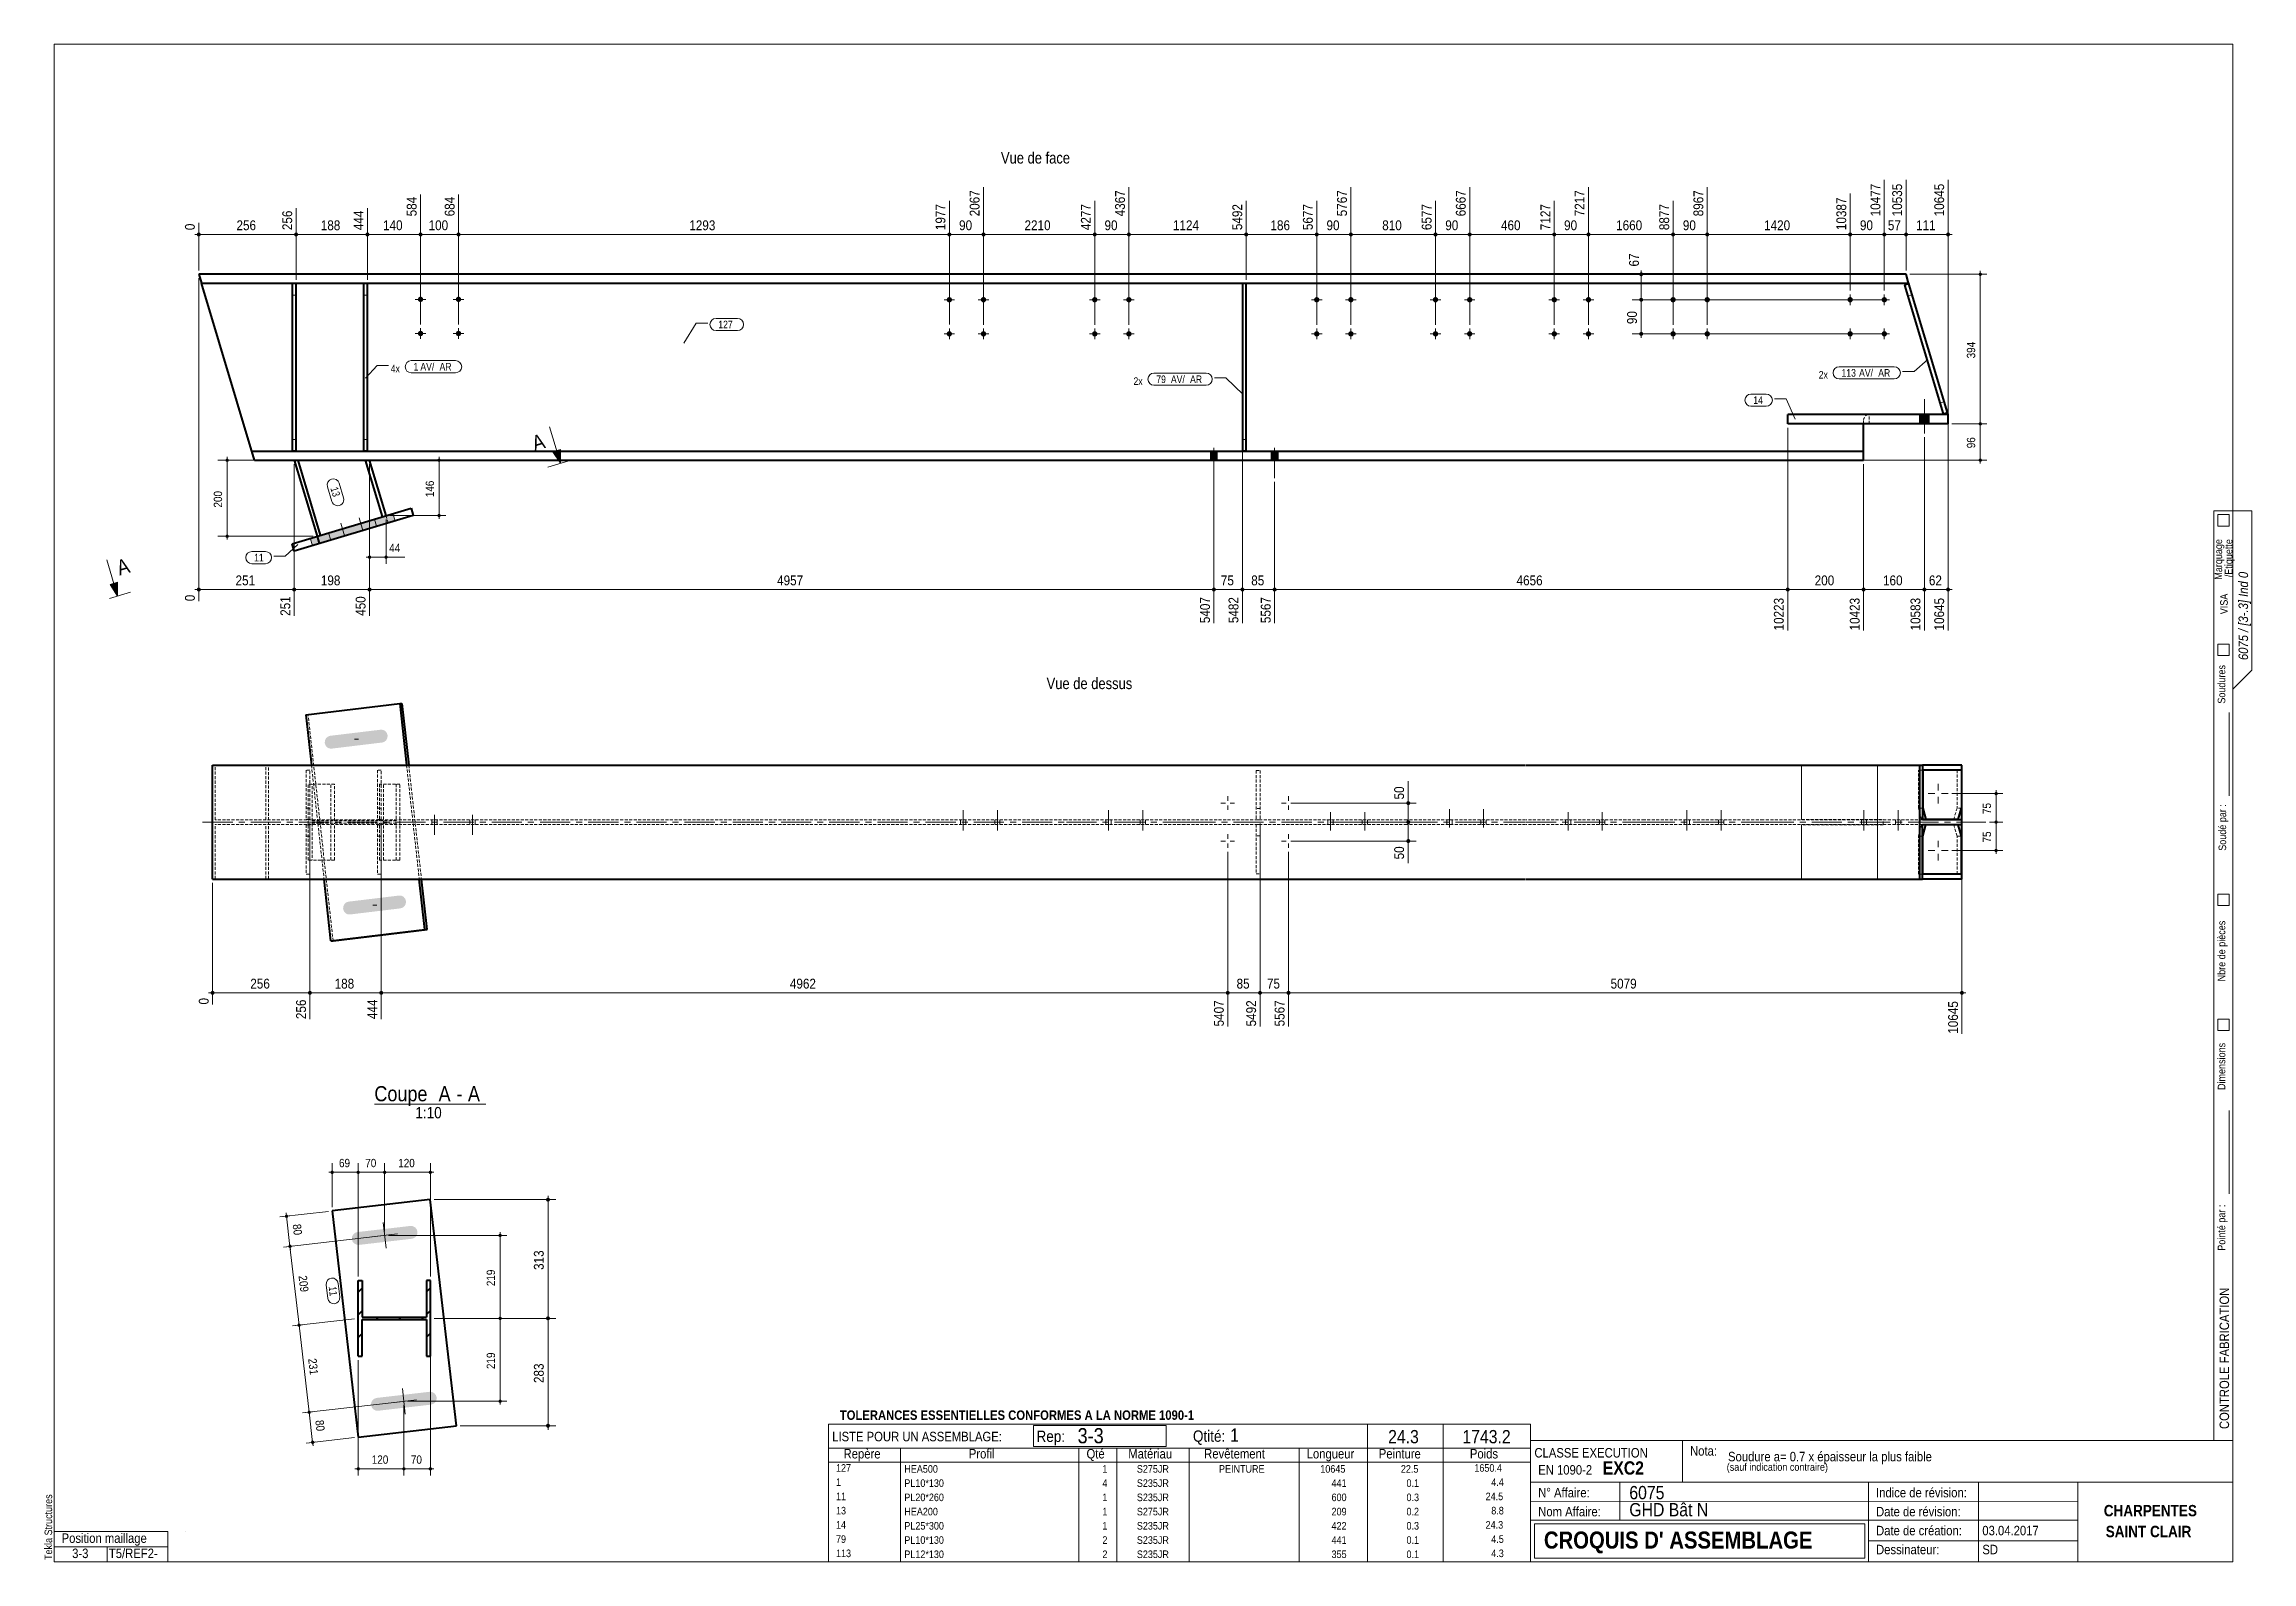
# Model space of a CAD drawing. Header units: millimetres. Extents: x 2 to 584, y 5 to 405.
import ezdxf

# ---------------------------------------------------------------- set-up
doc = ezdxf.new("R2010")
doc.units = ezdxf.units.MM
for name, pattern in [('AXES', [12.7, 7.9375, -1.5875, 1.5875, -1.5875]), ('CACHE2', [1.190625, 0.79375, -0.396875]), ('INTERROMPUX2', [9.525, 6.35, -3.175])]:
    doc.linetypes.add(name, pattern=pattern)
for name, color, linetype, lineweight in [('Autre type objet', 1, 'Continuous', 0), ('Axe', 1, 'Continuous', 0), ('Boulon', 7, 'Continuous', 0), ('Cache', 7, 'Continuous', 0), ('Cotation', 7, 'Continuous', 0), ('Couper', 6, 'Continuous', 0), ('Feuille dessin', 5, 'Continuous', 0), ('Piece', 2, 'Continuous', 0), ('Repère pièce', 3, 'Continuous', 0)]:
    doc.layers.add(name, color=color, linetype=linetype, lineweight=lineweight)
doc.styles.add('ARIAL', font='ARIAL.TTF')
doc.styles.add('ARIAL_BOLD', font='ARIALBD.TTF')
doc.styles.add('ARIAL_ITALIC', font='ARIALI.TTF')
doc.styles.add('ARIAL_NARROW', font='ARIAL.TTF')
doc.styles.add('COMIC_SANS_MS', font='COMIC.TTF')

# ---------------------------------------------------------------- blocks, each defined once
blk = doc.blocks.new('*A1')
at = {"layer": 'Piece', "color": 2, "linetype": 'Continuous', "lineweight": 40}
for p, q in [((85.135428, 76.095924), (86.135428, 77.095924)), ((103.135428, 76.180313), (104.135428, 77.180313)), ((85.135428, 70.124054), (86.135428, 71.124054)), ((103.135428, 70.208443), (104.135428, 71.208443)), ((85.135428, 64.152184), (86.135428, 65.152184)), ((89.838558, 68.855313), (90.488558, 69.505313)), ((95.810429, 68.855313), (96.460429, 69.505313)), ((101.782299, 68.855314), (102.432299, 69.505314)), ((103.135428, 64.236573), (104.135428, 65.236573)), ((104.05104, 59.180314), (104.128314, 59.257588))]:
    blk.add_line(p, q, dxfattribs=at)
blk = doc.blocks.new('*A2')
at = {"layer": 'Boulon'}
for points in [[(347.34, 337.6), (347.34, 337.57), (347.34, 337.54), (347.33, 337.5), (347.32, 337.47), (347.32, 337.44), (347.3, 337.4), (347.29, 337.37), (347.28, 337.34), (347.26, 337.31), (347.25, 337.28), (347.23, 337.25), (347.21, 337.22), (347.19, 337.19), (347.16, 337.17), (347.14, 337.14), (347.12, 337.12), (347.09, 337.1), (347.06, 337.08), (347.03, 337.06), (347.01, 337.04), (346.98, 337.02), (346.95, 337.01), (346.91, 336.99), (346.88, 336.98), (346.85, 336.97), (346.82, 336.96), (346.78, 336.95), (346.75, 336.95), (346.71, 336.94), (346.68, 336.94), (346.65, 336.94), (346.61, 336.94), (346.58, 336.94), (346.54, 336.95), (346.51, 336.95), (346.48, 336.96), (346.44, 336.97), (346.41, 336.98), (346.38, 336.99), (346.35, 337.01), (346.32, 337.02), (346.29, 337.04), (346.26, 337.06), (346.23, 337.08), (346.2, 337.1), (346.18, 337.12), (346.15, 337.14), (346.13, 337.17), (346.1, 337.19), (346.08, 337.22), (346.06, 337.25), (346.05, 337.28), (346.03, 337.31), (346.01, 337.34), (346, 337.37), (345.99, 337.4), (345.98, 337.44), (345.97, 337.47), (345.96, 337.5), (345.95, 337.54), (345.95, 337.57), (345.95, 337.6), (345.95, 337.64), (345.95, 337.67), (345.95, 337.71), (345.95, 337.74), (345.96, 337.78), (345.97, 337.81), (345.98, 337.84), (345.99, 337.87), (346, 337.91), (346.01, 337.94), (346.03, 337.97), (346.05, 338), (346.06, 338.03), (346.08, 338.06), (346.1, 338.08), (346.13, 338.11), (346.15, 338.13), (346.18, 338.16), (346.2, 338.18), (346.23, 338.2), (346.26, 338.22), (346.29, 338.24), (346.32, 338.26), (346.35, 338.27), (346.38, 338.29), (346.41, 338.3), (346.44, 338.31), (346.48, 338.32), (346.51, 338.33), (346.54, 338.33), (346.58, 338.34), (346.61, 338.34), (346.65, 338.34), (346.68, 338.34), (346.71, 338.34), (346.75, 338.33), (346.78, 338.33), (346.82, 338.32), (346.85, 338.31), (346.88, 338.3), (346.91, 338.29), (346.95, 338.27), (346.98, 338.26), (347.01, 338.24), (347.03, 338.22), (347.06, 338.2), (347.09, 338.18), (347.12, 338.16), (347.14, 338.13), (347.16, 338.11), (347.19, 338.08), (347.21, 338.06), (347.23, 338.03), (347.25, 338), (347.26, 337.97), (347.28, 337.94), (347.29, 337.91), (347.3, 337.87), (347.32, 337.84), (347.32, 337.81), (347.33, 337.78), (347.34, 337.74), (347.34, 337.71), (347.34, 337.67), (347.35, 337.64)], [(347.34, 328.6), (347.34, 328.57), (347.34, 328.54), (347.33, 328.5), (347.32, 328.47), (347.32, 328.44), (347.3, 328.4), (347.29, 328.37), (347.28, 328.34), (347.26, 328.31), (347.25, 328.28), (347.23, 328.25), (347.21, 328.22), (347.19, 328.19), (347.16, 328.17), (347.14, 328.14), (347.12, 328.12), (347.09, 328.1), (347.06, 328.08), (347.03, 328.06), (347.01, 328.04), (346.98, 328.02), (346.95, 328.01), (346.91, 327.99), (346.88, 327.98), (346.85, 327.97), (346.82, 327.96), (346.78, 327.95), (346.75, 327.95), (346.71, 327.94), (346.68, 327.94), (346.65, 327.94), (346.61, 327.94), (346.58, 327.94), (346.54, 327.95), (346.51, 327.95), (346.48, 327.96), (346.44, 327.97), (346.41, 327.98), (346.38, 327.99), (346.35, 328.01), (346.32, 328.02), (346.29, 328.04), (346.26, 328.06), (346.23, 328.08), (346.2, 328.1), (346.18, 328.12), (346.15, 328.14), (346.13, 328.17), (346.1, 328.19), (346.08, 328.22), (346.06, 328.25), (346.05, 328.28), (346.03, 328.31), (346.01, 328.34), (346, 328.37), (345.99, 328.4), (345.98, 328.44), (345.97, 328.47), (345.96, 328.5), (345.95, 328.54), (345.95, 328.57), (345.95, 328.6), (345.95, 328.64), (345.95, 328.67), (345.95, 328.71), (345.95, 328.74), (345.96, 328.78), (345.97, 328.81), (345.98, 328.84), (345.99, 328.87), (346, 328.91), (346.01, 328.94), (346.03, 328.97), (346.05, 329), (346.06, 329.03), (346.08, 329.06), (346.1, 329.08), (346.13, 329.11), (346.15, 329.13), (346.18, 329.16), (346.2, 329.18), (346.23, 329.2), (346.26, 329.22), (346.29, 329.24), (346.32, 329.26), (346.35, 329.27), (346.38, 329.29), (346.41, 329.3), (346.44, 329.31), (346.48, 329.32), (346.51, 329.33), (346.54, 329.33), (346.58, 329.34), (346.61, 329.34), (346.65, 329.34), (346.68, 329.34), (346.71, 329.34), (346.75, 329.33), (346.78, 329.33), (346.82, 329.32), (346.85, 329.31), (346.88, 329.3), (346.91, 329.29), (346.95, 329.27), (346.98, 329.26), (347.01, 329.24), (347.03, 329.22), (347.06, 329.2), (347.09, 329.18), (347.12, 329.16), (347.14, 329.13), (347.16, 329.11), (347.19, 329.08), (347.21, 329.06), (347.23, 329.03), (347.25, 329), (347.26, 328.97), (347.28, 328.94), (347.29, 328.91), (347.3, 328.87), (347.32, 328.84), (347.32, 328.81), (347.33, 328.78), (347.34, 328.74), (347.34, 328.71), (347.34, 328.67), (347.35, 328.64)]]:
    blk.add_hatch(color=256, dxfattribs=at).paths.add_polyline_path(points, flags=17)
at = {"layer": 'Boulon', "linetype": 'Continuous', "lineweight": 0}
for p, q in [((345.25, 337.64), (348.05, 337.64)), ((346.65, 339.04), (346.65, 336.24)), ((345.25, 328.64), (348.05, 328.64)), ((346.65, 330.04), (346.65, 327.24))]:
    blk.add_line(p, q, dxfattribs=at)
blk = doc.blocks.new('*A3')
at = {"layer": 'Boulon'}
for points in [[(338.34, 337.6), (338.34, 337.57), (338.34, 337.54), (338.33, 337.5), (338.32, 337.47), (338.32, 337.44), (338.3, 337.4), (338.29, 337.37), (338.28, 337.34), (338.26, 337.31), (338.25, 337.28), (338.23, 337.25), (338.21, 337.22), (338.19, 337.19), (338.16, 337.17), (338.14, 337.14), (338.12, 337.12), (338.09, 337.1), (338.06, 337.08), (338.03, 337.06), (338.01, 337.04), (337.98, 337.02), (337.95, 337.01), (337.91, 336.99), (337.88, 336.98), (337.85, 336.97), (337.82, 336.96), (337.78, 336.95), (337.75, 336.95), (337.71, 336.94), (337.68, 336.94), (337.65, 336.94), (337.61, 336.94), (337.58, 336.94), (337.54, 336.95), (337.51, 336.95), (337.48, 336.96), (337.44, 336.97), (337.41, 336.98), (337.38, 336.99), (337.35, 337.01), (337.32, 337.02), (337.29, 337.04), (337.26, 337.06), (337.23, 337.08), (337.2, 337.1), (337.18, 337.12), (337.15, 337.14), (337.13, 337.17), (337.1, 337.19), (337.08, 337.22), (337.06, 337.25), (337.05, 337.28), (337.03, 337.31), (337.01, 337.34), (337, 337.37), (336.99, 337.4), (336.98, 337.44), (336.97, 337.47), (336.96, 337.5), (336.95, 337.54), (336.95, 337.57), (336.95, 337.6), (336.95, 337.64), (336.95, 337.67), (336.95, 337.71), (336.95, 337.74), (336.96, 337.78), (336.97, 337.81), (336.98, 337.84), (336.99, 337.87), (337, 337.91), (337.01, 337.94), (337.03, 337.97), (337.05, 338), (337.06, 338.03), (337.08, 338.06), (337.1, 338.08), (337.13, 338.11), (337.15, 338.13), (337.18, 338.16), (337.2, 338.18), (337.23, 338.2), (337.26, 338.22), (337.29, 338.24), (337.32, 338.26), (337.35, 338.27), (337.38, 338.29), (337.41, 338.3), (337.44, 338.31), (337.48, 338.32), (337.51, 338.33), (337.54, 338.33), (337.58, 338.34), (337.61, 338.34), (337.65, 338.34), (337.68, 338.34), (337.71, 338.34), (337.75, 338.33), (337.78, 338.33), (337.82, 338.32), (337.85, 338.31), (337.88, 338.3), (337.91, 338.29), (337.95, 338.27), (337.98, 338.26), (338.01, 338.24), (338.03, 338.22), (338.06, 338.2), (338.09, 338.18), (338.12, 338.16), (338.14, 338.13), (338.16, 338.11), (338.19, 338.08), (338.21, 338.06), (338.23, 338.03), (338.25, 338), (338.26, 337.97), (338.28, 337.94), (338.29, 337.91), (338.3, 337.87), (338.32, 337.84), (338.32, 337.81), (338.33, 337.78), (338.34, 337.74), (338.34, 337.71), (338.34, 337.67), (338.35, 337.64)], [(338.34, 328.6), (338.34, 328.57), (338.34, 328.54), (338.33, 328.5), (338.32, 328.47), (338.32, 328.44), (338.3, 328.4), (338.29, 328.37), (338.28, 328.34), (338.26, 328.31), (338.25, 328.28), (338.23, 328.25), (338.21, 328.22), (338.19, 328.19), (338.16, 328.17), (338.14, 328.14), (338.12, 328.12), (338.09, 328.1), (338.06, 328.08), (338.03, 328.06), (338.01, 328.04), (337.98, 328.02), (337.95, 328.01), (337.91, 327.99), (337.88, 327.98), (337.85, 327.97), (337.82, 327.96), (337.78, 327.95), (337.75, 327.95), (337.71, 327.94), (337.68, 327.94), (337.65, 327.94), (337.61, 327.94), (337.58, 327.94), (337.54, 327.95), (337.51, 327.95), (337.48, 327.96), (337.44, 327.97), (337.41, 327.98), (337.38, 327.99), (337.35, 328.01), (337.32, 328.02), (337.29, 328.04), (337.26, 328.06), (337.23, 328.08), (337.2, 328.1), (337.18, 328.12), (337.15, 328.14), (337.13, 328.17), (337.1, 328.19), (337.08, 328.22), (337.06, 328.25), (337.05, 328.28), (337.03, 328.31), (337.01, 328.34), (337, 328.37), (336.99, 328.4), (336.98, 328.44), (336.97, 328.47), (336.96, 328.5), (336.95, 328.54), (336.95, 328.57), (336.95, 328.6), (336.95, 328.64), (336.95, 328.67), (336.95, 328.71), (336.95, 328.74), (336.96, 328.78), (336.97, 328.81), (336.98, 328.84), (336.99, 328.87), (337, 328.91), (337.01, 328.94), (337.03, 328.97), (337.05, 329), (337.06, 329.03), (337.08, 329.06), (337.1, 329.08), (337.13, 329.11), (337.15, 329.13), (337.18, 329.16), (337.2, 329.18), (337.23, 329.2), (337.26, 329.22), (337.29, 329.24), (337.32, 329.26), (337.35, 329.27), (337.38, 329.29), (337.41, 329.3), (337.44, 329.31), (337.48, 329.32), (337.51, 329.33), (337.54, 329.33), (337.58, 329.34), (337.61, 329.34), (337.65, 329.34), (337.68, 329.34), (337.71, 329.34), (337.75, 329.33), (337.78, 329.33), (337.82, 329.32), (337.85, 329.31), (337.88, 329.3), (337.91, 329.29), (337.95, 329.27), (337.98, 329.26), (338.01, 329.24), (338.03, 329.22), (338.06, 329.2), (338.09, 329.18), (338.12, 329.16), (338.14, 329.13), (338.16, 329.11), (338.19, 329.08), (338.21, 329.06), (338.23, 329.03), (338.25, 329), (338.26, 328.97), (338.28, 328.94), (338.29, 328.91), (338.3, 328.87), (338.32, 328.84), (338.32, 328.81), (338.33, 328.78), (338.34, 328.74), (338.34, 328.71), (338.34, 328.67), (338.35, 328.64)]]:
    blk.add_hatch(color=256, dxfattribs=at).paths.add_polyline_path(points, flags=17)
at = {"layer": 'Boulon', "linetype": 'Continuous', "lineweight": 0}
for p, q in [((336.25, 337.64), (339.05, 337.64)), ((337.65, 339.04), (337.65, 336.24)), ((336.25, 328.64), (339.05, 328.64)), ((337.65, 330.04), (337.65, 327.24))]:
    blk.add_line(p, q, dxfattribs=at)
blk = doc.blocks.new('*A4')
at = {"layer": 'Boulon'}
for points in [[(400.93, 337.6), (400.93, 337.57), (400.93, 337.54), (400.92, 337.5), (400.91, 337.47), (400.9, 337.44), (400.89, 337.4), (400.88, 337.37), (400.87, 337.34), (400.85, 337.31), (400.83, 337.28), (400.82, 337.25), (400.8, 337.22), (400.77, 337.19), (400.75, 337.17), (400.73, 337.14), (400.7, 337.12), (400.68, 337.1), (400.65, 337.08), (400.62, 337.06), (400.59, 337.04), (400.56, 337.02), (400.53, 337.01), (400.5, 336.99), (400.47, 336.98), (400.44, 336.97), (400.4, 336.96), (400.37, 336.95), (400.34, 336.95), (400.3, 336.94), (400.27, 336.94), (400.23, 336.94), (400.2, 336.94), (400.17, 336.94), (400.13, 336.95), (400.1, 336.95), (400.06, 336.96), (400.03, 336.97), (400, 336.98), (399.97, 336.99), (399.93, 337.01), (399.9, 337.02), (399.87, 337.04), (399.84, 337.06), (399.82, 337.08), (399.79, 337.1), (399.76, 337.12), (399.74, 337.14), (399.72, 337.17), (399.69, 337.19), (399.67, 337.22), (399.65, 337.25), (399.63, 337.28), (399.62, 337.31), (399.6, 337.34), (399.59, 337.37), (399.57, 337.4), (399.56, 337.44), (399.55, 337.47), (399.55, 337.5), (399.54, 337.54), (399.54, 337.57), (399.53, 337.6), (399.53, 337.64), (399.53, 337.67), (399.54, 337.71), (399.54, 337.74), (399.55, 337.78), (399.55, 337.81), (399.56, 337.84), (399.57, 337.87), (399.59, 337.91), (399.6, 337.94), (399.62, 337.97), (399.63, 338), (399.65, 338.03), (399.67, 338.06), (399.69, 338.08), (399.72, 338.11), (399.74, 338.13), (399.76, 338.16), (399.79, 338.18), (399.82, 338.2), (399.84, 338.22), (399.87, 338.24), (399.9, 338.26), (399.93, 338.27), (399.97, 338.29), (400, 338.3), (400.03, 338.31), (400.06, 338.32), (400.1, 338.33), (400.13, 338.33), (400.17, 338.34), (400.2, 338.34), (400.23, 338.34), (400.27, 338.34), (400.3, 338.34), (400.34, 338.33), (400.37, 338.33), (400.4, 338.32), (400.44, 338.31), (400.47, 338.3), (400.5, 338.29), (400.53, 338.27), (400.56, 338.26), (400.59, 338.24), (400.62, 338.22), (400.65, 338.2), (400.68, 338.18), (400.7, 338.16), (400.73, 338.13), (400.75, 338.11), (400.77, 338.08), (400.8, 338.06), (400.82, 338.03), (400.83, 338), (400.85, 337.97), (400.87, 337.94), (400.88, 337.91), (400.89, 337.87), (400.9, 337.84), (400.91, 337.81), (400.92, 337.78), (400.93, 337.74), (400.93, 337.71), (400.93, 337.67), (400.93, 337.64)], [(400.93, 328.6), (400.93, 328.57), (400.93, 328.54), (400.92, 328.5), (400.91, 328.47), (400.9, 328.44), (400.89, 328.4), (400.88, 328.37), (400.87, 328.34), (400.85, 328.31), (400.83, 328.28), (400.82, 328.25), (400.8, 328.22), (400.77, 328.19), (400.75, 328.17), (400.73, 328.14), (400.7, 328.12), (400.68, 328.1), (400.65, 328.08), (400.62, 328.06), (400.59, 328.04), (400.56, 328.02), (400.53, 328.01), (400.5, 327.99), (400.47, 327.98), (400.44, 327.97), (400.4, 327.96), (400.37, 327.95), (400.34, 327.95), (400.3, 327.94), (400.27, 327.94), (400.23, 327.94), (400.2, 327.94), (400.17, 327.94), (400.13, 327.95), (400.1, 327.95), (400.06, 327.96), (400.03, 327.97), (400, 327.98), (399.97, 327.99), (399.93, 328.01), (399.9, 328.02), (399.87, 328.04), (399.84, 328.06), (399.82, 328.08), (399.79, 328.1), (399.76, 328.12), (399.74, 328.14), (399.72, 328.17), (399.69, 328.19), (399.67, 328.22), (399.65, 328.25), (399.63, 328.28), (399.62, 328.31), (399.6, 328.34), (399.59, 328.37), (399.57, 328.4), (399.56, 328.44), (399.55, 328.47), (399.55, 328.5), (399.54, 328.54), (399.54, 328.57), (399.53, 328.6), (399.53, 328.64), (399.53, 328.67), (399.54, 328.71), (399.54, 328.74), (399.55, 328.78), (399.55, 328.81), (399.56, 328.84), (399.57, 328.87), (399.59, 328.91), (399.6, 328.94), (399.62, 328.97), (399.63, 329), (399.65, 329.03), (399.67, 329.06), (399.69, 329.08), (399.72, 329.11), (399.74, 329.13), (399.76, 329.16), (399.79, 329.18), (399.82, 329.2), (399.84, 329.22), (399.87, 329.24), (399.9, 329.26), (399.93, 329.27), (399.97, 329.29), (400, 329.3), (400.03, 329.31), (400.06, 329.32), (400.1, 329.33), (400.13, 329.33), (400.17, 329.34), (400.2, 329.34), (400.23, 329.34), (400.27, 329.34), (400.3, 329.34), (400.34, 329.33), (400.37, 329.33), (400.4, 329.32), (400.44, 329.31), (400.47, 329.3), (400.5, 329.29), (400.53, 329.27), (400.56, 329.26), (400.59, 329.24), (400.62, 329.22), (400.65, 329.2), (400.68, 329.18), (400.7, 329.16), (400.73, 329.13), (400.75, 329.11), (400.77, 329.08), (400.8, 329.06), (400.82, 329.03), (400.83, 329), (400.85, 328.97), (400.87, 328.94), (400.88, 328.91), (400.89, 328.87), (400.9, 328.84), (400.91, 328.81), (400.92, 328.78), (400.93, 328.74), (400.93, 328.71), (400.93, 328.67), (400.93, 328.64)]]:
    blk.add_hatch(color=256, dxfattribs=at).paths.add_polyline_path(points, flags=17)
at = {"layer": 'Boulon', "linetype": 'Continuous', "lineweight": 0}
for p, q in [((398.83, 337.64), (401.63, 337.64)), ((400.23, 339.04), (400.23, 336.24)), ((398.83, 328.64), (401.63, 328.64)), ((400.23, 330.04), (400.23, 327.24))]:
    blk.add_line(p, q, dxfattribs=at)
blk = doc.blocks.new('*A5')
at = {"layer": 'Boulon'}
for points in [[(409.93, 337.6), (409.93, 337.57), (409.93, 337.54), (409.92, 337.5), (409.91, 337.47), (409.9, 337.44), (409.89, 337.4), (409.88, 337.37), (409.87, 337.34), (409.85, 337.31), (409.83, 337.28), (409.82, 337.25), (409.8, 337.22), (409.77, 337.19), (409.75, 337.17), (409.73, 337.14), (409.7, 337.12), (409.68, 337.1), (409.65, 337.08), (409.62, 337.06), (409.59, 337.04), (409.56, 337.02), (409.53, 337.01), (409.5, 336.99), (409.47, 336.98), (409.44, 336.97), (409.4, 336.96), (409.37, 336.95), (409.34, 336.95), (409.3, 336.94), (409.27, 336.94), (409.23, 336.94), (409.2, 336.94), (409.17, 336.94), (409.13, 336.95), (409.1, 336.95), (409.06, 336.96), (409.03, 336.97), (409, 336.98), (408.97, 336.99), (408.93, 337.01), (408.9, 337.02), (408.87, 337.04), (408.84, 337.06), (408.82, 337.08), (408.79, 337.1), (408.76, 337.12), (408.74, 337.14), (408.72, 337.17), (408.69, 337.19), (408.67, 337.22), (408.65, 337.25), (408.63, 337.28), (408.62, 337.31), (408.6, 337.34), (408.59, 337.37), (408.57, 337.4), (408.56, 337.44), (408.55, 337.47), (408.55, 337.5), (408.54, 337.54), (408.54, 337.57), (408.53, 337.6), (408.53, 337.64), (408.53, 337.67), (408.54, 337.71), (408.54, 337.74), (408.55, 337.78), (408.55, 337.81), (408.56, 337.84), (408.57, 337.87), (408.59, 337.91), (408.6, 337.94), (408.62, 337.97), (408.63, 338), (408.65, 338.03), (408.67, 338.06), (408.69, 338.08), (408.72, 338.11), (408.74, 338.13), (408.76, 338.16), (408.79, 338.18), (408.82, 338.2), (408.84, 338.22), (408.87, 338.24), (408.9, 338.26), (408.93, 338.27), (408.97, 338.29), (409, 338.3), (409.03, 338.31), (409.06, 338.32), (409.1, 338.33), (409.13, 338.33), (409.17, 338.34), (409.2, 338.34), (409.23, 338.34), (409.27, 338.34), (409.3, 338.34), (409.34, 338.33), (409.37, 338.33), (409.4, 338.32), (409.44, 338.31), (409.47, 338.3), (409.5, 338.29), (409.53, 338.27), (409.56, 338.26), (409.59, 338.24), (409.62, 338.22), (409.65, 338.2), (409.68, 338.18), (409.7, 338.16), (409.73, 338.13), (409.75, 338.11), (409.77, 338.08), (409.8, 338.06), (409.82, 338.03), (409.83, 338), (409.85, 337.97), (409.87, 337.94), (409.88, 337.91), (409.89, 337.87), (409.9, 337.84), (409.91, 337.81), (409.92, 337.78), (409.93, 337.74), (409.93, 337.71), (409.93, 337.67), (409.93, 337.64)], [(409.93, 328.6), (409.93, 328.57), (409.93, 328.54), (409.92, 328.5), (409.91, 328.47), (409.9, 328.44), (409.89, 328.4), (409.88, 328.37), (409.87, 328.34), (409.85, 328.31), (409.83, 328.28), (409.82, 328.25), (409.8, 328.22), (409.77, 328.19), (409.75, 328.17), (409.73, 328.14), (409.7, 328.12), (409.68, 328.1), (409.65, 328.08), (409.62, 328.06), (409.59, 328.04), (409.56, 328.02), (409.53, 328.01), (409.5, 327.99), (409.47, 327.98), (409.44, 327.97), (409.4, 327.96), (409.37, 327.95), (409.34, 327.95), (409.3, 327.94), (409.27, 327.94), (409.23, 327.94), (409.2, 327.94), (409.17, 327.94), (409.13, 327.95), (409.1, 327.95), (409.06, 327.96), (409.03, 327.97), (409, 327.98), (408.97, 327.99), (408.93, 328.01), (408.9, 328.02), (408.87, 328.04), (408.84, 328.06), (408.82, 328.08), (408.79, 328.1), (408.76, 328.12), (408.74, 328.14), (408.72, 328.17), (408.69, 328.19), (408.67, 328.22), (408.65, 328.25), (408.63, 328.28), (408.62, 328.31), (408.6, 328.34), (408.59, 328.37), (408.57, 328.4), (408.56, 328.44), (408.55, 328.47), (408.55, 328.5), (408.54, 328.54), (408.54, 328.57), (408.53, 328.6), (408.53, 328.64), (408.53, 328.67), (408.54, 328.71), (408.54, 328.74), (408.55, 328.78), (408.55, 328.81), (408.56, 328.84), (408.57, 328.87), (408.59, 328.91), (408.6, 328.94), (408.62, 328.97), (408.63, 329), (408.65, 329.03), (408.67, 329.06), (408.69, 329.08), (408.72, 329.11), (408.74, 329.13), (408.76, 329.16), (408.79, 329.18), (408.82, 329.2), (408.84, 329.22), (408.87, 329.24), (408.9, 329.26), (408.93, 329.27), (408.97, 329.29), (409, 329.3), (409.03, 329.31), (409.06, 329.32), (409.1, 329.33), (409.13, 329.33), (409.17, 329.34), (409.2, 329.34), (409.23, 329.34), (409.27, 329.34), (409.3, 329.34), (409.34, 329.33), (409.37, 329.33), (409.4, 329.32), (409.44, 329.31), (409.47, 329.3), (409.5, 329.29), (409.53, 329.27), (409.56, 329.26), (409.59, 329.24), (409.62, 329.22), (409.65, 329.2), (409.68, 329.18), (409.7, 329.16), (409.73, 329.13), (409.75, 329.11), (409.77, 329.08), (409.8, 329.06), (409.82, 329.03), (409.83, 329), (409.85, 328.97), (409.87, 328.94), (409.88, 328.91), (409.89, 328.87), (409.9, 328.84), (409.91, 328.81), (409.92, 328.78), (409.93, 328.74), (409.93, 328.71), (409.93, 328.67), (409.93, 328.64)]]:
    blk.add_hatch(color=256, dxfattribs=at).paths.add_polyline_path(points, flags=17)
at = {"layer": 'Boulon', "linetype": 'Continuous', "lineweight": 0}
for p, q in [((407.83, 337.64), (410.63, 337.64)), ((409.23, 339.04), (409.23, 336.24)), ((407.83, 328.64), (410.63, 328.64)), ((409.23, 330.04), (409.23, 327.24))]:
    blk.add_line(p, q, dxfattribs=at)
blk = doc.blocks.new('*A6')
at = {"layer": 'Boulon'}
for points in [[(441.23, 337.6), (441.22, 337.57), (441.22, 337.54), (441.21, 337.5), (441.21, 337.47), (441.2, 337.44), (441.19, 337.4), (441.17, 337.37), (441.16, 337.34), (441.14, 337.31), (441.13, 337.28), (441.11, 337.25), (441.09, 337.22), (441.07, 337.19), (441.05, 337.17), (441.02, 337.14), (441, 337.12), (440.97, 337.1), (440.94, 337.08), (440.92, 337.06), (440.89, 337.04), (440.86, 337.02), (440.83, 337.01), (440.8, 336.99), (440.76, 336.98), (440.73, 336.97), (440.7, 336.96), (440.66, 336.95), (440.63, 336.95), (440.6, 336.94), (440.56, 336.94), (440.53, 336.94), (440.49, 336.94), (440.46, 336.94), (440.42, 336.95), (440.39, 336.95), (440.36, 336.96), (440.32, 336.97), (440.29, 336.98), (440.26, 336.99), (440.23, 337.01), (440.2, 337.02), (440.17, 337.04), (440.14, 337.06), (440.11, 337.08), (440.08, 337.1), (440.06, 337.12), (440.03, 337.14), (440.01, 337.17), (439.99, 337.19), (439.97, 337.22), (439.95, 337.25), (439.93, 337.28), (439.91, 337.31), (439.89, 337.34), (439.88, 337.37), (439.87, 337.4), (439.86, 337.44), (439.85, 337.47), (439.84, 337.5), (439.84, 337.54), (439.83, 337.57), (439.83, 337.6), (439.83, 337.64), (439.83, 337.67), (439.83, 337.71), (439.84, 337.74), (439.84, 337.78), (439.85, 337.81), (439.86, 337.84), (439.87, 337.87), (439.88, 337.91), (439.89, 337.94), (439.91, 337.97), (439.93, 338), (439.95, 338.03), (439.97, 338.06), (439.99, 338.08), (440.01, 338.11), (440.03, 338.13), (440.06, 338.16), (440.08, 338.18), (440.11, 338.2), (440.14, 338.22), (440.17, 338.24), (440.2, 338.26), (440.23, 338.27), (440.26, 338.29), (440.29, 338.3), (440.32, 338.31), (440.36, 338.32), (440.39, 338.33), (440.42, 338.33), (440.46, 338.34), (440.49, 338.34), (440.53, 338.34), (440.56, 338.34), (440.6, 338.34), (440.63, 338.33), (440.66, 338.33), (440.7, 338.32), (440.73, 338.31), (440.76, 338.3), (440.8, 338.29), (440.83, 338.27), (440.86, 338.26), (440.89, 338.24), (440.92, 338.22), (440.94, 338.2), (440.97, 338.18), (441, 338.16), (441.02, 338.13), (441.05, 338.11), (441.07, 338.08), (441.09, 338.06), (441.11, 338.03), (441.13, 338), (441.14, 337.97), (441.16, 337.94), (441.17, 337.91), (441.19, 337.87), (441.2, 337.84), (441.21, 337.81), (441.21, 337.78), (441.22, 337.74), (441.22, 337.71), (441.23, 337.67), (441.23, 337.64)], [(441.23, 328.6), (441.22, 328.57), (441.22, 328.54), (441.21, 328.5), (441.21, 328.47), (441.2, 328.44), (441.19, 328.4), (441.17, 328.37), (441.16, 328.34), (441.14, 328.31), (441.13, 328.28), (441.11, 328.25), (441.09, 328.22), (441.07, 328.19), (441.05, 328.17), (441.02, 328.14), (441, 328.12), (440.97, 328.1), (440.94, 328.08), (440.92, 328.06), (440.89, 328.04), (440.86, 328.02), (440.83, 328.01), (440.8, 327.99), (440.76, 327.98), (440.73, 327.97), (440.7, 327.96), (440.66, 327.95), (440.63, 327.95), (440.6, 327.94), (440.56, 327.94), (440.53, 327.94), (440.49, 327.94), (440.46, 327.94), (440.42, 327.95), (440.39, 327.95), (440.36, 327.96), (440.32, 327.97), (440.29, 327.98), (440.26, 327.99), (440.23, 328.01), (440.2, 328.02), (440.17, 328.04), (440.14, 328.06), (440.11, 328.08), (440.08, 328.1), (440.06, 328.12), (440.03, 328.14), (440.01, 328.17), (439.99, 328.19), (439.97, 328.22), (439.95, 328.25), (439.93, 328.28), (439.91, 328.31), (439.89, 328.34), (439.88, 328.37), (439.87, 328.4), (439.86, 328.44), (439.85, 328.47), (439.84, 328.5), (439.84, 328.54), (439.83, 328.57), (439.83, 328.6), (439.83, 328.64), (439.83, 328.67), (439.83, 328.71), (439.84, 328.74), (439.84, 328.78), (439.85, 328.81), (439.86, 328.84), (439.87, 328.87), (439.88, 328.91), (439.89, 328.94), (439.91, 328.97), (439.93, 329), (439.95, 329.03), (439.97, 329.06), (439.99, 329.08), (440.01, 329.11), (440.03, 329.13), (440.06, 329.16), (440.08, 329.18), (440.11, 329.2), (440.14, 329.22), (440.17, 329.24), (440.2, 329.26), (440.23, 329.27), (440.26, 329.29), (440.29, 329.3), (440.32, 329.31), (440.36, 329.32), (440.39, 329.33), (440.42, 329.33), (440.46, 329.34), (440.49, 329.34), (440.53, 329.34), (440.56, 329.34), (440.6, 329.34), (440.63, 329.33), (440.66, 329.33), (440.7, 329.32), (440.73, 329.31), (440.76, 329.3), (440.8, 329.29), (440.83, 329.27), (440.86, 329.26), (440.89, 329.24), (440.92, 329.22), (440.94, 329.2), (440.97, 329.18), (441, 329.16), (441.02, 329.13), (441.05, 329.11), (441.07, 329.08), (441.09, 329.06), (441.11, 329.03), (441.13, 329), (441.14, 328.97), (441.16, 328.94), (441.17, 328.91), (441.19, 328.87), (441.2, 328.84), (441.21, 328.81), (441.21, 328.78), (441.22, 328.74), (441.22, 328.71), (441.23, 328.67), (441.23, 328.64)]]:
    blk.add_hatch(color=256, dxfattribs=at).paths.add_polyline_path(points, flags=17)
at = {"layer": 'Boulon', "linetype": 'Continuous', "lineweight": 0}
for p, q in [((439.13, 337.64), (441.93, 337.64)), ((440.53, 339.04), (440.53, 336.24)), ((439.13, 328.64), (441.93, 328.64)), ((440.53, 330.04), (440.53, 327.24))]:
    blk.add_line(p, q, dxfattribs=at)
blk = doc.blocks.new('*A7')
at = {"layer": 'Boulon'}
for points in [[(432.23, 337.6), (432.22, 337.57), (432.22, 337.54), (432.21, 337.5), (432.21, 337.47), (432.2, 337.44), (432.19, 337.4), (432.17, 337.37), (432.16, 337.34), (432.14, 337.31), (432.13, 337.28), (432.11, 337.25), (432.09, 337.22), (432.07, 337.19), (432.05, 337.17), (432.02, 337.14), (432, 337.12), (431.97, 337.1), (431.94, 337.08), (431.92, 337.06), (431.89, 337.04), (431.86, 337.02), (431.83, 337.01), (431.8, 336.99), (431.76, 336.98), (431.73, 336.97), (431.7, 336.96), (431.66, 336.95), (431.63, 336.95), (431.6, 336.94), (431.56, 336.94), (431.53, 336.94), (431.49, 336.94), (431.46, 336.94), (431.42, 336.95), (431.39, 336.95), (431.36, 336.96), (431.32, 336.97), (431.29, 336.98), (431.26, 336.99), (431.23, 337.01), (431.2, 337.02), (431.17, 337.04), (431.14, 337.06), (431.11, 337.08), (431.08, 337.1), (431.06, 337.12), (431.03, 337.14), (431.01, 337.17), (430.99, 337.19), (430.97, 337.22), (430.95, 337.25), (430.93, 337.28), (430.91, 337.31), (430.89, 337.34), (430.88, 337.37), (430.87, 337.4), (430.86, 337.44), (430.85, 337.47), (430.84, 337.5), (430.84, 337.54), (430.83, 337.57), (430.83, 337.6), (430.83, 337.64), (430.83, 337.67), (430.83, 337.71), (430.84, 337.74), (430.84, 337.78), (430.85, 337.81), (430.86, 337.84), (430.87, 337.87), (430.88, 337.91), (430.89, 337.94), (430.91, 337.97), (430.93, 338), (430.95, 338.03), (430.97, 338.06), (430.99, 338.08), (431.01, 338.11), (431.03, 338.13), (431.06, 338.16), (431.08, 338.18), (431.11, 338.2), (431.14, 338.22), (431.17, 338.24), (431.2, 338.26), (431.23, 338.27), (431.26, 338.29), (431.29, 338.3), (431.32, 338.31), (431.36, 338.32), (431.39, 338.33), (431.42, 338.33), (431.46, 338.34), (431.49, 338.34), (431.53, 338.34), (431.56, 338.34), (431.6, 338.34), (431.63, 338.33), (431.66, 338.33), (431.7, 338.32), (431.73, 338.31), (431.76, 338.3), (431.8, 338.29), (431.83, 338.27), (431.86, 338.26), (431.89, 338.24), (431.92, 338.22), (431.94, 338.2), (431.97, 338.18), (432, 338.16), (432.02, 338.13), (432.05, 338.11), (432.07, 338.08), (432.09, 338.06), (432.11, 338.03), (432.13, 338), (432.14, 337.97), (432.16, 337.94), (432.17, 337.91), (432.19, 337.87), (432.2, 337.84), (432.21, 337.81), (432.21, 337.78), (432.22, 337.74), (432.22, 337.71), (432.23, 337.67), (432.23, 337.64)], [(432.23, 328.6), (432.22, 328.57), (432.22, 328.54), (432.21, 328.5), (432.21, 328.47), (432.2, 328.44), (432.19, 328.4), (432.17, 328.37), (432.16, 328.34), (432.14, 328.31), (432.13, 328.28), (432.11, 328.25), (432.09, 328.22), (432.07, 328.19), (432.05, 328.17), (432.02, 328.14), (432, 328.12), (431.97, 328.1), (431.94, 328.08), (431.92, 328.06), (431.89, 328.04), (431.86, 328.02), (431.83, 328.01), (431.8, 327.99), (431.76, 327.98), (431.73, 327.97), (431.7, 327.96), (431.66, 327.95), (431.63, 327.95), (431.6, 327.94), (431.56, 327.94), (431.53, 327.94), (431.49, 327.94), (431.46, 327.94), (431.42, 327.95), (431.39, 327.95), (431.36, 327.96), (431.32, 327.97), (431.29, 327.98), (431.26, 327.99), (431.23, 328.01), (431.2, 328.02), (431.17, 328.04), (431.14, 328.06), (431.11, 328.08), (431.08, 328.1), (431.06, 328.12), (431.03, 328.14), (431.01, 328.17), (430.99, 328.19), (430.97, 328.22), (430.95, 328.25), (430.93, 328.28), (430.91, 328.31), (430.89, 328.34), (430.88, 328.37), (430.87, 328.4), (430.86, 328.44), (430.85, 328.47), (430.84, 328.5), (430.84, 328.54), (430.83, 328.57), (430.83, 328.6), (430.83, 328.64), (430.83, 328.67), (430.83, 328.71), (430.84, 328.74), (430.84, 328.78), (430.85, 328.81), (430.86, 328.84), (430.87, 328.87), (430.88, 328.91), (430.89, 328.94), (430.91, 328.97), (430.93, 329), (430.95, 329.03), (430.97, 329.06), (430.99, 329.08), (431.01, 329.11), (431.03, 329.13), (431.06, 329.16), (431.08, 329.18), (431.11, 329.2), (431.14, 329.22), (431.17, 329.24), (431.2, 329.26), (431.23, 329.27), (431.26, 329.29), (431.29, 329.3), (431.32, 329.31), (431.36, 329.32), (431.39, 329.33), (431.42, 329.33), (431.46, 329.34), (431.49, 329.34), (431.53, 329.34), (431.56, 329.34), (431.6, 329.34), (431.63, 329.33), (431.66, 329.33), (431.7, 329.32), (431.73, 329.31), (431.76, 329.3), (431.8, 329.29), (431.83, 329.27), (431.86, 329.26), (431.89, 329.24), (431.92, 329.22), (431.94, 329.2), (431.97, 329.18), (432, 329.16), (432.02, 329.13), (432.05, 329.11), (432.07, 329.08), (432.09, 329.06), (432.11, 329.03), (432.13, 329), (432.14, 328.97), (432.16, 328.94), (432.17, 328.91), (432.19, 328.87), (432.2, 328.84), (432.21, 328.81), (432.21, 328.78), (432.22, 328.74), (432.22, 328.71), (432.23, 328.67), (432.23, 328.64)]]:
    blk.add_hatch(color=256, dxfattribs=at).paths.add_polyline_path(points, flags=17)
at = {"layer": 'Boulon', "linetype": 'Continuous', "lineweight": 0}
for p, q in [((430.13, 337.64), (432.93, 337.64)), ((431.53, 339.04), (431.53, 336.24)), ((430.13, 328.64), (432.93, 328.64)), ((431.53, 330.04), (431.53, 327.24))]:
    blk.add_line(p, q, dxfattribs=at)
blk = doc.blocks.new('*A8')
at = {"layer": 'Boulon'}
for points in [[(378.64, 337.6), (378.64, 337.57), (378.63, 337.54), (378.63, 337.5), (378.62, 337.47), (378.61, 337.44), (378.6, 337.4), (378.59, 337.37), (378.57, 337.34), (378.56, 337.31), (378.54, 337.28), (378.52, 337.25), (378.5, 337.22), (378.48, 337.19), (378.46, 337.17), (378.43, 337.14), (378.41, 337.12), (378.38, 337.1), (378.36, 337.08), (378.33, 337.06), (378.3, 337.04), (378.27, 337.02), (378.24, 337.01), (378.21, 336.99), (378.18, 336.98), (378.14, 336.97), (378.11, 336.96), (378.08, 336.95), (378.04, 336.95), (378.01, 336.94), (377.97, 336.94), (377.94, 336.94), (377.91, 336.94), (377.87, 336.94), (377.84, 336.95), (377.8, 336.95), (377.77, 336.96), (377.74, 336.97), (377.7, 336.98), (377.67, 336.99), (377.64, 337.01), (377.61, 337.02), (377.58, 337.04), (377.55, 337.06), (377.52, 337.08), (377.5, 337.1), (377.47, 337.12), (377.44, 337.14), (377.42, 337.17), (377.4, 337.19), (377.38, 337.22), (377.36, 337.25), (377.34, 337.28), (377.32, 337.31), (377.31, 337.34), (377.29, 337.37), (377.28, 337.4), (377.27, 337.44), (377.26, 337.47), (377.25, 337.5), (377.25, 337.54), (377.24, 337.57), (377.24, 337.6), (377.24, 337.64), (377.24, 337.67), (377.24, 337.71), (377.25, 337.74), (377.25, 337.78), (377.26, 337.81), (377.27, 337.84), (377.28, 337.87), (377.29, 337.91), (377.31, 337.94), (377.32, 337.97), (377.34, 338), (377.36, 338.03), (377.38, 338.06), (377.4, 338.08), (377.42, 338.11), (377.44, 338.13), (377.47, 338.16), (377.5, 338.18), (377.52, 338.2), (377.55, 338.22), (377.58, 338.24), (377.61, 338.26), (377.64, 338.27), (377.67, 338.29), (377.7, 338.3), (377.74, 338.31), (377.77, 338.32), (377.8, 338.33), (377.84, 338.33), (377.87, 338.34), (377.91, 338.34), (377.94, 338.34), (377.97, 338.34), (378.01, 338.34), (378.04, 338.33), (378.08, 338.33), (378.11, 338.32), (378.14, 338.31), (378.18, 338.3), (378.21, 338.29), (378.24, 338.27), (378.27, 338.26), (378.3, 338.24), (378.33, 338.22), (378.36, 338.2), (378.38, 338.18), (378.41, 338.16), (378.43, 338.13), (378.46, 338.11), (378.48, 338.08), (378.5, 338.06), (378.52, 338.03), (378.54, 338), (378.56, 337.97), (378.57, 337.94), (378.59, 337.91), (378.6, 337.87), (378.61, 337.84), (378.62, 337.81), (378.63, 337.78), (378.63, 337.74), (378.64, 337.71), (378.64, 337.67), (378.64, 337.64)], [(378.64, 328.6), (378.64, 328.57), (378.63, 328.54), (378.63, 328.5), (378.62, 328.47), (378.61, 328.44), (378.6, 328.4), (378.59, 328.37), (378.57, 328.34), (378.56, 328.31), (378.54, 328.28), (378.52, 328.25), (378.5, 328.22), (378.48, 328.19), (378.46, 328.17), (378.43, 328.14), (378.41, 328.12), (378.38, 328.1), (378.36, 328.08), (378.33, 328.06), (378.3, 328.04), (378.27, 328.02), (378.24, 328.01), (378.21, 327.99), (378.18, 327.98), (378.14, 327.97), (378.11, 327.96), (378.08, 327.95), (378.04, 327.95), (378.01, 327.94), (377.97, 327.94), (377.94, 327.94), (377.91, 327.94), (377.87, 327.94), (377.84, 327.95), (377.8, 327.95), (377.77, 327.96), (377.74, 327.97), (377.7, 327.98), (377.67, 327.99), (377.64, 328.01), (377.61, 328.02), (377.58, 328.04), (377.55, 328.06), (377.52, 328.08), (377.5, 328.1), (377.47, 328.12), (377.44, 328.14), (377.42, 328.17), (377.4, 328.19), (377.38, 328.22), (377.36, 328.25), (377.34, 328.28), (377.32, 328.31), (377.31, 328.34), (377.29, 328.37), (377.28, 328.4), (377.27, 328.44), (377.26, 328.47), (377.25, 328.5), (377.25, 328.54), (377.24, 328.57), (377.24, 328.6), (377.24, 328.64), (377.24, 328.67), (377.24, 328.71), (377.25, 328.74), (377.25, 328.78), (377.26, 328.81), (377.27, 328.84), (377.28, 328.87), (377.29, 328.91), (377.31, 328.94), (377.32, 328.97), (377.34, 329), (377.36, 329.03), (377.38, 329.06), (377.4, 329.08), (377.42, 329.11), (377.44, 329.13), (377.47, 329.16), (377.5, 329.18), (377.52, 329.2), (377.55, 329.22), (377.58, 329.24), (377.61, 329.26), (377.64, 329.27), (377.67, 329.29), (377.7, 329.3), (377.74, 329.31), (377.77, 329.32), (377.8, 329.33), (377.84, 329.33), (377.87, 329.34), (377.91, 329.34), (377.94, 329.34), (377.97, 329.34), (378.01, 329.34), (378.04, 329.33), (378.08, 329.33), (378.11, 329.32), (378.14, 329.31), (378.18, 329.3), (378.21, 329.29), (378.24, 329.27), (378.27, 329.26), (378.3, 329.24), (378.33, 329.22), (378.36, 329.2), (378.38, 329.18), (378.41, 329.16), (378.43, 329.13), (378.46, 329.11), (378.48, 329.08), (378.5, 329.06), (378.52, 329.03), (378.54, 329), (378.56, 328.97), (378.57, 328.94), (378.59, 328.91), (378.6, 328.87), (378.61, 328.84), (378.62, 328.81), (378.63, 328.78), (378.63, 328.74), (378.64, 328.71), (378.64, 328.67), (378.64, 328.64)]]:
    blk.add_hatch(color=256, dxfattribs=at).paths.add_polyline_path(points, flags=17)
at = {"layer": 'Boulon', "linetype": 'Continuous', "lineweight": 0}
for p, q in [((376.54, 337.64), (379.34, 337.64)), ((377.94, 339.04), (377.94, 336.24)), ((376.54, 328.64), (379.34, 328.64)), ((377.94, 330.04), (377.94, 327.24))]:
    blk.add_line(p, q, dxfattribs=at)
blk = doc.blocks.new('*A9')
at = {"layer": 'Boulon'}
for points in [[(369.64, 337.6), (369.64, 337.57), (369.63, 337.54), (369.63, 337.5), (369.62, 337.47), (369.61, 337.44), (369.6, 337.4), (369.59, 337.37), (369.57, 337.34), (369.56, 337.31), (369.54, 337.28), (369.52, 337.25), (369.5, 337.22), (369.48, 337.19), (369.46, 337.17), (369.43, 337.14), (369.41, 337.12), (369.38, 337.1), (369.36, 337.08), (369.33, 337.06), (369.3, 337.04), (369.27, 337.02), (369.24, 337.01), (369.21, 336.99), (369.18, 336.98), (369.14, 336.97), (369.11, 336.96), (369.08, 336.95), (369.04, 336.95), (369.01, 336.94), (368.97, 336.94), (368.94, 336.94), (368.91, 336.94), (368.87, 336.94), (368.84, 336.95), (368.8, 336.95), (368.77, 336.96), (368.74, 336.97), (368.7, 336.98), (368.67, 336.99), (368.64, 337.01), (368.61, 337.02), (368.58, 337.04), (368.55, 337.06), (368.52, 337.08), (368.5, 337.1), (368.47, 337.12), (368.44, 337.14), (368.42, 337.17), (368.4, 337.19), (368.38, 337.22), (368.36, 337.25), (368.34, 337.28), (368.32, 337.31), (368.31, 337.34), (368.29, 337.37), (368.28, 337.4), (368.27, 337.44), (368.26, 337.47), (368.25, 337.5), (368.25, 337.54), (368.24, 337.57), (368.24, 337.6), (368.24, 337.64), (368.24, 337.67), (368.24, 337.71), (368.25, 337.74), (368.25, 337.78), (368.26, 337.81), (368.27, 337.84), (368.28, 337.87), (368.29, 337.91), (368.31, 337.94), (368.32, 337.97), (368.34, 338), (368.36, 338.03), (368.38, 338.06), (368.4, 338.08), (368.42, 338.11), (368.44, 338.13), (368.47, 338.16), (368.5, 338.18), (368.52, 338.2), (368.55, 338.22), (368.58, 338.24), (368.61, 338.26), (368.64, 338.27), (368.67, 338.29), (368.7, 338.3), (368.74, 338.31), (368.77, 338.32), (368.8, 338.33), (368.84, 338.33), (368.87, 338.34), (368.91, 338.34), (368.94, 338.34), (368.97, 338.34), (369.01, 338.34), (369.04, 338.33), (369.08, 338.33), (369.11, 338.32), (369.14, 338.31), (369.18, 338.3), (369.21, 338.29), (369.24, 338.27), (369.27, 338.26), (369.3, 338.24), (369.33, 338.22), (369.36, 338.2), (369.38, 338.18), (369.41, 338.16), (369.43, 338.13), (369.46, 338.11), (369.48, 338.08), (369.5, 338.06), (369.52, 338.03), (369.54, 338), (369.56, 337.97), (369.57, 337.94), (369.59, 337.91), (369.6, 337.87), (369.61, 337.84), (369.62, 337.81), (369.63, 337.78), (369.63, 337.74), (369.64, 337.71), (369.64, 337.67), (369.64, 337.64)], [(369.64, 328.6), (369.64, 328.57), (369.63, 328.54), (369.63, 328.5), (369.62, 328.47), (369.61, 328.44), (369.6, 328.4), (369.59, 328.37), (369.57, 328.34), (369.56, 328.31), (369.54, 328.28), (369.52, 328.25), (369.5, 328.22), (369.48, 328.19), (369.46, 328.17), (369.43, 328.14), (369.41, 328.12), (369.38, 328.1), (369.36, 328.08), (369.33, 328.06), (369.3, 328.04), (369.27, 328.02), (369.24, 328.01), (369.21, 327.99), (369.18, 327.98), (369.14, 327.97), (369.11, 327.96), (369.08, 327.95), (369.04, 327.95), (369.01, 327.94), (368.97, 327.94), (368.94, 327.94), (368.91, 327.94), (368.87, 327.94), (368.84, 327.95), (368.8, 327.95), (368.77, 327.96), (368.74, 327.97), (368.7, 327.98), (368.67, 327.99), (368.64, 328.01), (368.61, 328.02), (368.58, 328.04), (368.55, 328.06), (368.52, 328.08), (368.5, 328.1), (368.47, 328.12), (368.44, 328.14), (368.42, 328.17), (368.4, 328.19), (368.38, 328.22), (368.36, 328.25), (368.34, 328.28), (368.32, 328.31), (368.31, 328.34), (368.29, 328.37), (368.28, 328.4), (368.27, 328.44), (368.26, 328.47), (368.25, 328.5), (368.25, 328.54), (368.24, 328.57), (368.24, 328.6), (368.24, 328.64), (368.24, 328.67), (368.24, 328.71), (368.25, 328.74), (368.25, 328.78), (368.26, 328.81), (368.27, 328.84), (368.28, 328.87), (368.29, 328.91), (368.31, 328.94), (368.32, 328.97), (368.34, 329), (368.36, 329.03), (368.38, 329.06), (368.4, 329.08), (368.42, 329.11), (368.44, 329.13), (368.47, 329.16), (368.5, 329.18), (368.52, 329.2), (368.55, 329.22), (368.58, 329.24), (368.61, 329.26), (368.64, 329.27), (368.67, 329.29), (368.7, 329.3), (368.74, 329.31), (368.77, 329.32), (368.8, 329.33), (368.84, 329.33), (368.87, 329.34), (368.91, 329.34), (368.94, 329.34), (368.97, 329.34), (369.01, 329.34), (369.04, 329.33), (369.08, 329.33), (369.11, 329.32), (369.14, 329.31), (369.18, 329.3), (369.21, 329.29), (369.24, 329.27), (369.27, 329.26), (369.3, 329.24), (369.33, 329.22), (369.36, 329.2), (369.38, 329.18), (369.41, 329.16), (369.43, 329.13), (369.46, 329.11), (369.48, 329.08), (369.5, 329.06), (369.52, 329.03), (369.54, 329), (369.56, 328.97), (369.57, 328.94), (369.59, 328.91), (369.6, 328.87), (369.61, 328.84), (369.62, 328.81), (369.63, 328.78), (369.63, 328.74), (369.64, 328.71), (369.64, 328.67), (369.64, 328.64)]]:
    blk.add_hatch(color=256, dxfattribs=at).paths.add_polyline_path(points, flags=17)
at = {"layer": 'Boulon', "linetype": 'Continuous', "lineweight": 0}
for p, q in [((367.54, 337.64), (370.34, 337.64)), ((368.94, 339.04), (368.94, 336.24)), ((367.54, 328.64), (370.34, 328.64)), ((368.94, 330.04), (368.94, 327.24))]:
    blk.add_line(p, q, dxfattribs=at)
blk = doc.blocks.new('*A10')
at = {"layer": 'Boulon'}
for points in [[(250.56, 337.6), (250.56, 337.57), (250.55, 337.54), (250.55, 337.5), (250.54, 337.47), (250.53, 337.44), (250.52, 337.4), (250.51, 337.37), (250.49, 337.34), (250.48, 337.31), (250.46, 337.28), (250.44, 337.25), (250.42, 337.22), (250.4, 337.19), (250.38, 337.17), (250.36, 337.14), (250.33, 337.12), (250.31, 337.1), (250.28, 337.08), (250.25, 337.06), (250.22, 337.04), (250.19, 337.02), (250.16, 337.01), (250.13, 336.99), (250.1, 336.98), (250.06, 336.97), (250.03, 336.96), (250, 336.95), (249.96, 336.95), (249.93, 336.94), (249.9, 336.94), (249.86, 336.94), (249.83, 336.94), (249.79, 336.94), (249.76, 336.95), (249.73, 336.95), (249.69, 336.96), (249.66, 336.97), (249.63, 336.98), (249.59, 336.99), (249.56, 337.01), (249.53, 337.02), (249.5, 337.04), (249.47, 337.06), (249.44, 337.08), (249.42, 337.1), (249.39, 337.12), (249.37, 337.14), (249.34, 337.17), (249.32, 337.19), (249.3, 337.22), (249.28, 337.25), (249.26, 337.28), (249.24, 337.31), (249.23, 337.34), (249.21, 337.37), (249.2, 337.4), (249.19, 337.44), (249.18, 337.47), (249.18, 337.5), (249.17, 337.54), (249.17, 337.57), (249.16, 337.6), (249.16, 337.64), (249.16, 337.67), (249.17, 337.71), (249.17, 337.74), (249.18, 337.78), (249.18, 337.81), (249.19, 337.84), (249.2, 337.87), (249.21, 337.91), (249.23, 337.94), (249.24, 337.97), (249.26, 338), (249.28, 338.03), (249.3, 338.06), (249.32, 338.08), (249.34, 338.11), (249.37, 338.13), (249.39, 338.16), (249.42, 338.18), (249.44, 338.2), (249.47, 338.22), (249.5, 338.24), (249.53, 338.26), (249.56, 338.27), (249.59, 338.29), (249.63, 338.3), (249.66, 338.31), (249.69, 338.32), (249.73, 338.33), (249.76, 338.33), (249.79, 338.34), (249.83, 338.34), (249.86, 338.34), (249.9, 338.34), (249.93, 338.34), (249.96, 338.33), (250, 338.33), (250.03, 338.32), (250.06, 338.31), (250.1, 338.3), (250.13, 338.29), (250.16, 338.27), (250.19, 338.26), (250.22, 338.24), (250.25, 338.22), (250.28, 338.2), (250.31, 338.18), (250.33, 338.16), (250.36, 338.13), (250.38, 338.11), (250.4, 338.08), (250.42, 338.06), (250.44, 338.03), (250.46, 338), (250.48, 337.97), (250.49, 337.94), (250.51, 337.91), (250.52, 337.87), (250.53, 337.84), (250.54, 337.81), (250.55, 337.78), (250.55, 337.74), (250.56, 337.71), (250.56, 337.67), (250.56, 337.64)], [(250.56, 328.6), (250.56, 328.57), (250.55, 328.54), (250.55, 328.5), (250.54, 328.47), (250.53, 328.44), (250.52, 328.4), (250.51, 328.37), (250.49, 328.34), (250.48, 328.31), (250.46, 328.28), (250.44, 328.25), (250.42, 328.22), (250.4, 328.19), (250.38, 328.17), (250.36, 328.14), (250.33, 328.12), (250.31, 328.1), (250.28, 328.08), (250.25, 328.06), (250.22, 328.04), (250.19, 328.02), (250.16, 328.01), (250.13, 327.99), (250.1, 327.98), (250.06, 327.97), (250.03, 327.96), (250, 327.95), (249.96, 327.95), (249.93, 327.94), (249.9, 327.94), (249.86, 327.94), (249.83, 327.94), (249.79, 327.94), (249.76, 327.95), (249.73, 327.95), (249.69, 327.96), (249.66, 327.97), (249.63, 327.98), (249.59, 327.99), (249.56, 328.01), (249.53, 328.02), (249.5, 328.04), (249.47, 328.06), (249.44, 328.08), (249.42, 328.1), (249.39, 328.12), (249.37, 328.14), (249.34, 328.17), (249.32, 328.19), (249.3, 328.22), (249.28, 328.25), (249.26, 328.28), (249.24, 328.31), (249.23, 328.34), (249.21, 328.37), (249.2, 328.4), (249.19, 328.44), (249.18, 328.47), (249.18, 328.5), (249.17, 328.54), (249.17, 328.57), (249.16, 328.6), (249.16, 328.64), (249.16, 328.67), (249.17, 328.71), (249.17, 328.74), (249.18, 328.78), (249.18, 328.81), (249.19, 328.84), (249.2, 328.87), (249.21, 328.91), (249.23, 328.94), (249.24, 328.97), (249.26, 329), (249.28, 329.03), (249.3, 329.06), (249.32, 329.08), (249.34, 329.11), (249.37, 329.13), (249.39, 329.16), (249.42, 329.18), (249.44, 329.2), (249.47, 329.22), (249.5, 329.24), (249.53, 329.26), (249.56, 329.27), (249.59, 329.29), (249.63, 329.3), (249.66, 329.31), (249.69, 329.32), (249.73, 329.33), (249.76, 329.33), (249.79, 329.34), (249.83, 329.34), (249.86, 329.34), (249.9, 329.34), (249.93, 329.34), (249.96, 329.33), (250, 329.33), (250.03, 329.32), (250.06, 329.31), (250.1, 329.3), (250.13, 329.29), (250.16, 329.27), (250.19, 329.26), (250.22, 329.24), (250.25, 329.22), (250.28, 329.2), (250.31, 329.18), (250.33, 329.16), (250.36, 329.13), (250.38, 329.11), (250.4, 329.08), (250.42, 329.06), (250.44, 329.03), (250.46, 329), (250.48, 328.97), (250.49, 328.94), (250.51, 328.91), (250.52, 328.87), (250.53, 328.84), (250.54, 328.81), (250.55, 328.78), (250.55, 328.74), (250.56, 328.71), (250.56, 328.67), (250.56, 328.64)]]:
    blk.add_hatch(color=256, dxfattribs=at).paths.add_polyline_path(points, flags=17)
at = {"layer": 'Boulon', "linetype": 'Continuous', "lineweight": 0}
for p, q in [((248.46, 337.64), (251.26, 337.64)), ((249.86, 339.04), (249.86, 336.24)), ((248.46, 328.64), (251.26, 328.64)), ((249.86, 330.04), (249.86, 327.24))]:
    blk.add_line(p, q, dxfattribs=at)
blk = doc.blocks.new('*A11')
at = {"layer": 'Boulon'}
for points in [[(241.56, 337.6), (241.56, 337.57), (241.55, 337.54), (241.55, 337.5), (241.54, 337.47), (241.53, 337.44), (241.52, 337.4), (241.51, 337.37), (241.49, 337.34), (241.48, 337.31), (241.46, 337.28), (241.44, 337.25), (241.42, 337.22), (241.4, 337.19), (241.38, 337.17), (241.36, 337.14), (241.33, 337.12), (241.31, 337.1), (241.28, 337.08), (241.25, 337.06), (241.22, 337.04), (241.19, 337.02), (241.16, 337.01), (241.13, 336.99), (241.1, 336.98), (241.06, 336.97), (241.03, 336.96), (241, 336.95), (240.96, 336.95), (240.93, 336.94), (240.9, 336.94), (240.86, 336.94), (240.83, 336.94), (240.79, 336.94), (240.76, 336.95), (240.73, 336.95), (240.69, 336.96), (240.66, 336.97), (240.63, 336.98), (240.59, 336.99), (240.56, 337.01), (240.53, 337.02), (240.5, 337.04), (240.47, 337.06), (240.44, 337.08), (240.42, 337.1), (240.39, 337.12), (240.37, 337.14), (240.34, 337.17), (240.32, 337.19), (240.3, 337.22), (240.28, 337.25), (240.26, 337.28), (240.24, 337.31), (240.23, 337.34), (240.21, 337.37), (240.2, 337.4), (240.19, 337.44), (240.18, 337.47), (240.18, 337.5), (240.17, 337.54), (240.17, 337.57), (240.16, 337.6), (240.16, 337.64), (240.16, 337.67), (240.17, 337.71), (240.17, 337.74), (240.18, 337.78), (240.18, 337.81), (240.19, 337.84), (240.2, 337.87), (240.21, 337.91), (240.23, 337.94), (240.24, 337.97), (240.26, 338), (240.28, 338.03), (240.3, 338.06), (240.32, 338.08), (240.34, 338.11), (240.37, 338.13), (240.39, 338.16), (240.42, 338.18), (240.44, 338.2), (240.47, 338.22), (240.5, 338.24), (240.53, 338.26), (240.56, 338.27), (240.59, 338.29), (240.63, 338.3), (240.66, 338.31), (240.69, 338.32), (240.73, 338.33), (240.76, 338.33), (240.79, 338.34), (240.83, 338.34), (240.86, 338.34), (240.9, 338.34), (240.93, 338.34), (240.96, 338.33), (241, 338.33), (241.03, 338.32), (241.06, 338.31), (241.1, 338.3), (241.13, 338.29), (241.16, 338.27), (241.19, 338.26), (241.22, 338.24), (241.25, 338.22), (241.28, 338.2), (241.31, 338.18), (241.33, 338.16), (241.36, 338.13), (241.38, 338.11), (241.4, 338.08), (241.42, 338.06), (241.44, 338.03), (241.46, 338), (241.48, 337.97), (241.49, 337.94), (241.51, 337.91), (241.52, 337.87), (241.53, 337.84), (241.54, 337.81), (241.55, 337.78), (241.55, 337.74), (241.56, 337.71), (241.56, 337.67), (241.56, 337.64)], [(241.56, 328.6), (241.56, 328.57), (241.55, 328.54), (241.55, 328.5), (241.54, 328.47), (241.53, 328.44), (241.52, 328.4), (241.51, 328.37), (241.49, 328.34), (241.48, 328.31), (241.46, 328.28), (241.44, 328.25), (241.42, 328.22), (241.4, 328.19), (241.38, 328.17), (241.36, 328.14), (241.33, 328.12), (241.31, 328.1), (241.28, 328.08), (241.25, 328.06), (241.22, 328.04), (241.19, 328.02), (241.16, 328.01), (241.13, 327.99), (241.1, 327.98), (241.06, 327.97), (241.03, 327.96), (241, 327.95), (240.96, 327.95), (240.93, 327.94), (240.9, 327.94), (240.86, 327.94), (240.83, 327.94), (240.79, 327.94), (240.76, 327.95), (240.73, 327.95), (240.69, 327.96), (240.66, 327.97), (240.63, 327.98), (240.59, 327.99), (240.56, 328.01), (240.53, 328.02), (240.5, 328.04), (240.47, 328.06), (240.44, 328.08), (240.42, 328.1), (240.39, 328.12), (240.37, 328.14), (240.34, 328.17), (240.32, 328.19), (240.3, 328.22), (240.28, 328.25), (240.26, 328.28), (240.24, 328.31), (240.23, 328.34), (240.21, 328.37), (240.2, 328.4), (240.19, 328.44), (240.18, 328.47), (240.18, 328.5), (240.17, 328.54), (240.17, 328.57), (240.16, 328.6), (240.16, 328.64), (240.16, 328.67), (240.17, 328.71), (240.17, 328.74), (240.18, 328.78), (240.18, 328.81), (240.19, 328.84), (240.2, 328.87), (240.21, 328.91), (240.23, 328.94), (240.24, 328.97), (240.26, 329), (240.28, 329.03), (240.3, 329.06), (240.32, 329.08), (240.34, 329.11), (240.37, 329.13), (240.39, 329.16), (240.42, 329.18), (240.44, 329.2), (240.47, 329.22), (240.5, 329.24), (240.53, 329.26), (240.56, 329.27), (240.59, 329.29), (240.63, 329.3), (240.66, 329.31), (240.69, 329.32), (240.73, 329.33), (240.76, 329.33), (240.79, 329.34), (240.83, 329.34), (240.86, 329.34), (240.9, 329.34), (240.93, 329.34), (240.96, 329.33), (241, 329.33), (241.03, 329.32), (241.06, 329.31), (241.1, 329.3), (241.13, 329.29), (241.16, 329.27), (241.19, 329.26), (241.22, 329.24), (241.25, 329.22), (241.28, 329.2), (241.31, 329.18), (241.33, 329.16), (241.36, 329.13), (241.38, 329.11), (241.4, 329.08), (241.42, 329.06), (241.44, 329.03), (241.46, 329), (241.48, 328.97), (241.49, 328.94), (241.51, 328.91), (241.52, 328.87), (241.53, 328.84), (241.54, 328.81), (241.55, 328.78), (241.55, 328.74), (241.56, 328.71), (241.56, 328.67), (241.56, 328.64)]]:
    blk.add_hatch(color=256, dxfattribs=at).paths.add_polyline_path(points, flags=17)
at = {"layer": 'Boulon', "linetype": 'Continuous', "lineweight": 0}
for p, q in [((239.46, 337.64), (242.26, 337.64)), ((240.86, 339.04), (240.86, 336.24)), ((239.46, 328.64), (242.26, 328.64)), ((240.86, 330.04), (240.86, 327.24))]:
    blk.add_line(p, q, dxfattribs=at)
blk = doc.blocks.new('*A12')
at = {"layer": 'Boulon'}
for points in [[(487.88, 337.6), (487.88, 337.57), (487.87, 337.54), (487.87, 337.5), (487.86, 337.47), (487.85, 337.44), (487.84, 337.4), (487.83, 337.37), (487.81, 337.34), (487.8, 337.31), (487.78, 337.28), (487.76, 337.25), (487.74, 337.22), (487.72, 337.2), (487.7, 337.17), (487.67, 337.14), (487.65, 337.12), (487.62, 337.1), (487.6, 337.08), (487.57, 337.06), (487.54, 337.04), (487.51, 337.02), (487.48, 337.01), (487.45, 336.99), (487.41, 336.98), (487.38, 336.97), (487.35, 336.96), (487.32, 336.95), (487.28, 336.95), (487.25, 336.94), (487.21, 336.94), (487.18, 336.94), (487.14, 336.94), (487.11, 336.94), (487.08, 336.95), (487.04, 336.95), (487.01, 336.96), (486.98, 336.97), (486.94, 336.98), (486.91, 336.99), (486.88, 337.01), (486.85, 337.02), (486.82, 337.04), (486.79, 337.06), (486.76, 337.08), (486.73, 337.1), (486.71, 337.12), (486.68, 337.14), (486.66, 337.17), (486.64, 337.2), (486.62, 337.22), (486.6, 337.25), (486.58, 337.28), (486.56, 337.31), (486.55, 337.34), (486.53, 337.37), (486.52, 337.4), (486.51, 337.44), (486.5, 337.47), (486.49, 337.5), (486.49, 337.54), (486.48, 337.57), (486.48, 337.6), (486.48, 337.64), (486.48, 337.67), (486.48, 337.71), (486.49, 337.74), (486.49, 337.78), (486.5, 337.81), (486.51, 337.84), (486.52, 337.87), (486.53, 337.91), (486.55, 337.94), (486.56, 337.97), (486.58, 338), (486.6, 338.03), (486.62, 338.06), (486.64, 338.08), (486.66, 338.11), (486.68, 338.13), (486.71, 338.16), (486.73, 338.18), (486.76, 338.2), (486.79, 338.22), (486.82, 338.24), (486.85, 338.26), (486.88, 338.27), (486.91, 338.29), (486.94, 338.3), (486.98, 338.31), (487.01, 338.32), (487.04, 338.33), (487.08, 338.33), (487.11, 338.34), (487.14, 338.34), (487.18, 338.34), (487.21, 338.34), (487.25, 338.34), (487.28, 338.33), (487.32, 338.33), (487.35, 338.32), (487.38, 338.31), (487.41, 338.3), (487.45, 338.29), (487.48, 338.27), (487.51, 338.26), (487.54, 338.24), (487.57, 338.22), (487.6, 338.2), (487.62, 338.18), (487.65, 338.16), (487.67, 338.13), (487.7, 338.11), (487.72, 338.08), (487.74, 338.06), (487.76, 338.03), (487.78, 338), (487.8, 337.97), (487.81, 337.94), (487.83, 337.91), (487.84, 337.87), (487.85, 337.84), (487.86, 337.81), (487.87, 337.78), (487.87, 337.74), (487.88, 337.71), (487.88, 337.67), (487.88, 337.64)], [(487.88, 328.6), (487.88, 328.57), (487.87, 328.54), (487.87, 328.5), (487.86, 328.47), (487.85, 328.44), (487.84, 328.4), (487.83, 328.37), (487.81, 328.34), (487.8, 328.31), (487.78, 328.28), (487.76, 328.25), (487.74, 328.22), (487.72, 328.2), (487.7, 328.17), (487.67, 328.14), (487.65, 328.12), (487.62, 328.1), (487.6, 328.08), (487.57, 328.06), (487.54, 328.04), (487.51, 328.02), (487.48, 328.01), (487.45, 327.99), (487.41, 327.98), (487.38, 327.97), (487.35, 327.96), (487.32, 327.95), (487.28, 327.95), (487.25, 327.94), (487.21, 327.94), (487.18, 327.94), (487.14, 327.94), (487.11, 327.94), (487.08, 327.95), (487.04, 327.95), (487.01, 327.96), (486.98, 327.97), (486.94, 327.98), (486.91, 327.99), (486.88, 328.01), (486.85, 328.02), (486.82, 328.04), (486.79, 328.06), (486.76, 328.08), (486.73, 328.1), (486.71, 328.12), (486.68, 328.14), (486.66, 328.17), (486.64, 328.2), (486.62, 328.22), (486.6, 328.25), (486.58, 328.28), (486.56, 328.31), (486.55, 328.34), (486.53, 328.37), (486.52, 328.4), (486.51, 328.44), (486.5, 328.47), (486.49, 328.5), (486.49, 328.54), (486.48, 328.57), (486.48, 328.6), (486.48, 328.64), (486.48, 328.67), (486.48, 328.71), (486.49, 328.74), (486.49, 328.78), (486.5, 328.81), (486.51, 328.84), (486.52, 328.87), (486.53, 328.91), (486.55, 328.94), (486.56, 328.97), (486.58, 329), (486.6, 329.03), (486.62, 329.06), (486.64, 329.08), (486.66, 329.11), (486.68, 329.13), (486.71, 329.16), (486.73, 329.18), (486.76, 329.2), (486.79, 329.22), (486.82, 329.24), (486.85, 329.26), (486.88, 329.27), (486.91, 329.29), (486.94, 329.3), (486.98, 329.31), (487.01, 329.32), (487.04, 329.33), (487.08, 329.33), (487.11, 329.34), (487.14, 329.34), (487.18, 329.34), (487.21, 329.34), (487.25, 329.34), (487.28, 329.33), (487.32, 329.33), (487.35, 329.32), (487.38, 329.31), (487.41, 329.3), (487.45, 329.29), (487.48, 329.27), (487.51, 329.26), (487.54, 329.24), (487.57, 329.22), (487.6, 329.2), (487.62, 329.18), (487.65, 329.16), (487.67, 329.13), (487.7, 329.11), (487.72, 329.08), (487.74, 329.06), (487.76, 329.03), (487.78, 329), (487.8, 328.97), (487.81, 328.94), (487.83, 328.91), (487.84, 328.87), (487.85, 328.84), (487.86, 328.81), (487.87, 328.78), (487.87, 328.74), (487.88, 328.71), (487.88, 328.67), (487.88, 328.64)]]:
    blk.add_hatch(color=256, dxfattribs=at).paths.add_polyline_path(points, flags=17)
at = {"layer": 'Boulon', "linetype": 'Continuous', "lineweight": 0}
for p, q in [((485.78, 337.64), (488.58, 337.64)), ((487.18, 339.04), (487.18, 336.24)), ((485.78, 328.64), (488.58, 328.64)), ((487.18, 330.04), (487.18, 327.24))]:
    blk.add_line(p, q, dxfattribs=at)
blk = doc.blocks.new('*A13')
at = {"layer": 'Boulon'}
for points in [[(478.88, 337.6), (478.88, 337.57), (478.87, 337.54), (478.87, 337.5), (478.86, 337.47), (478.85, 337.44), (478.84, 337.4), (478.83, 337.37), (478.81, 337.34), (478.8, 337.31), (478.78, 337.28), (478.76, 337.25), (478.74, 337.22), (478.72, 337.2), (478.7, 337.17), (478.67, 337.14), (478.65, 337.12), (478.62, 337.1), (478.6, 337.08), (478.57, 337.06), (478.54, 337.04), (478.51, 337.02), (478.48, 337.01), (478.45, 336.99), (478.41, 336.98), (478.38, 336.97), (478.35, 336.96), (478.32, 336.95), (478.28, 336.95), (478.25, 336.94), (478.21, 336.94), (478.18, 336.94), (478.14, 336.94), (478.11, 336.94), (478.08, 336.95), (478.04, 336.95), (478.01, 336.96), (477.98, 336.97), (477.94, 336.98), (477.91, 336.99), (477.88, 337.01), (477.85, 337.02), (477.82, 337.04), (477.79, 337.06), (477.76, 337.08), (477.73, 337.1), (477.71, 337.12), (477.68, 337.14), (477.66, 337.17), (477.64, 337.2), (477.62, 337.22), (477.6, 337.25), (477.58, 337.28), (477.56, 337.31), (477.55, 337.34), (477.53, 337.37), (477.52, 337.4), (477.51, 337.44), (477.5, 337.47), (477.49, 337.5), (477.49, 337.54), (477.48, 337.57), (477.48, 337.6), (477.48, 337.64), (477.48, 337.67), (477.48, 337.71), (477.49, 337.74), (477.49, 337.78), (477.5, 337.81), (477.51, 337.84), (477.52, 337.87), (477.53, 337.91), (477.55, 337.94), (477.56, 337.97), (477.58, 338), (477.6, 338.03), (477.62, 338.06), (477.64, 338.08), (477.66, 338.11), (477.68, 338.13), (477.71, 338.16), (477.73, 338.18), (477.76, 338.2), (477.79, 338.22), (477.82, 338.24), (477.85, 338.26), (477.88, 338.27), (477.91, 338.29), (477.94, 338.3), (477.98, 338.31), (478.01, 338.32), (478.04, 338.33), (478.08, 338.33), (478.11, 338.34), (478.14, 338.34), (478.18, 338.34), (478.21, 338.34), (478.25, 338.34), (478.28, 338.33), (478.32, 338.33), (478.35, 338.32), (478.38, 338.31), (478.41, 338.3), (478.45, 338.29), (478.48, 338.27), (478.51, 338.26), (478.54, 338.24), (478.57, 338.22), (478.6, 338.2), (478.62, 338.18), (478.65, 338.16), (478.67, 338.13), (478.7, 338.11), (478.72, 338.08), (478.74, 338.06), (478.76, 338.03), (478.78, 338), (478.8, 337.97), (478.81, 337.94), (478.83, 337.91), (478.84, 337.87), (478.85, 337.84), (478.86, 337.81), (478.87, 337.78), (478.87, 337.74), (478.88, 337.71), (478.88, 337.67), (478.88, 337.64)], [(478.88, 328.6), (478.88, 328.57), (478.87, 328.54), (478.87, 328.5), (478.86, 328.47), (478.85, 328.44), (478.84, 328.4), (478.83, 328.37), (478.81, 328.34), (478.8, 328.31), (478.78, 328.28), (478.76, 328.25), (478.74, 328.22), (478.72, 328.2), (478.7, 328.17), (478.67, 328.14), (478.65, 328.12), (478.62, 328.1), (478.6, 328.08), (478.57, 328.06), (478.54, 328.04), (478.51, 328.02), (478.48, 328.01), (478.45, 327.99), (478.41, 327.98), (478.38, 327.97), (478.35, 327.96), (478.32, 327.95), (478.28, 327.95), (478.25, 327.94), (478.21, 327.94), (478.18, 327.94), (478.14, 327.94), (478.11, 327.94), (478.08, 327.95), (478.04, 327.95), (478.01, 327.96), (477.98, 327.97), (477.94, 327.98), (477.91, 327.99), (477.88, 328.01), (477.85, 328.02), (477.82, 328.04), (477.79, 328.06), (477.76, 328.08), (477.73, 328.1), (477.71, 328.12), (477.68, 328.14), (477.66, 328.17), (477.64, 328.2), (477.62, 328.22), (477.6, 328.25), (477.58, 328.28), (477.56, 328.31), (477.55, 328.34), (477.53, 328.37), (477.52, 328.4), (477.51, 328.44), (477.5, 328.47), (477.49, 328.5), (477.49, 328.54), (477.48, 328.57), (477.48, 328.6), (477.48, 328.64), (477.48, 328.67), (477.48, 328.71), (477.49, 328.74), (477.49, 328.78), (477.5, 328.81), (477.51, 328.84), (477.52, 328.87), (477.53, 328.91), (477.55, 328.94), (477.56, 328.97), (477.58, 329), (477.6, 329.03), (477.62, 329.06), (477.64, 329.08), (477.66, 329.11), (477.68, 329.13), (477.71, 329.16), (477.73, 329.18), (477.76, 329.2), (477.79, 329.22), (477.82, 329.24), (477.85, 329.26), (477.88, 329.27), (477.91, 329.29), (477.94, 329.3), (477.98, 329.31), (478.01, 329.32), (478.04, 329.33), (478.08, 329.33), (478.11, 329.34), (478.14, 329.34), (478.18, 329.34), (478.21, 329.34), (478.25, 329.34), (478.28, 329.33), (478.32, 329.33), (478.35, 329.32), (478.38, 329.31), (478.41, 329.3), (478.45, 329.29), (478.48, 329.27), (478.51, 329.26), (478.54, 329.24), (478.57, 329.22), (478.6, 329.2), (478.62, 329.18), (478.65, 329.16), (478.67, 329.13), (478.7, 329.11), (478.72, 329.08), (478.74, 329.06), (478.76, 329.03), (478.78, 329), (478.8, 328.97), (478.81, 328.94), (478.83, 328.91), (478.84, 328.87), (478.85, 328.84), (478.86, 328.81), (478.87, 328.78), (478.87, 328.74), (478.88, 328.71), (478.88, 328.67), (478.88, 328.64)]]:
    blk.add_hatch(color=256, dxfattribs=at).paths.add_polyline_path(points, flags=17)
at = {"layer": 'Boulon', "linetype": 'Continuous', "lineweight": 0}
for p, q in [((476.78, 337.64), (479.58, 337.64)), ((478.18, 339.04), (478.18, 336.24)), ((476.78, 328.64), (479.58, 328.64)), ((478.18, 330.04), (478.18, 327.24))]:
    blk.add_line(p, q, dxfattribs=at)
blk = doc.blocks.new('*A14')
at = {"layer": 'Boulon'}
for points in [[(288.87, 337.6), (288.86, 337.57), (288.86, 337.54), (288.85, 337.5), (288.85, 337.47), (288.84, 337.44), (288.83, 337.4), (288.81, 337.37), (288.8, 337.34), (288.78, 337.31), (288.77, 337.28), (288.75, 337.25), (288.73, 337.22), (288.71, 337.19), (288.69, 337.17), (288.66, 337.14), (288.64, 337.12), (288.61, 337.1), (288.58, 337.08), (288.56, 337.06), (288.53, 337.04), (288.5, 337.02), (288.47, 337.01), (288.44, 336.99), (288.4, 336.98), (288.37, 336.97), (288.34, 336.96), (288.3, 336.95), (288.27, 336.95), (288.24, 336.94), (288.2, 336.94), (288.17, 336.94), (288.13, 336.94), (288.1, 336.94), (288.06, 336.95), (288.03, 336.95), (288, 336.96), (287.96, 336.97), (287.93, 336.98), (287.9, 336.99), (287.87, 337.01), (287.84, 337.02), (287.81, 337.04), (287.78, 337.06), (287.75, 337.08), (287.72, 337.1), (287.7, 337.12), (287.67, 337.14), (287.65, 337.17), (287.63, 337.19), (287.6, 337.22), (287.59, 337.25), (287.57, 337.28), (287.55, 337.31), (287.53, 337.34), (287.52, 337.37), (287.51, 337.4), (287.5, 337.44), (287.49, 337.47), (287.48, 337.5), (287.47, 337.54), (287.47, 337.57), (287.47, 337.6), (287.47, 337.64), (287.47, 337.67), (287.47, 337.71), (287.47, 337.74), (287.48, 337.78), (287.49, 337.81), (287.5, 337.84), (287.51, 337.87), (287.52, 337.91), (287.53, 337.94), (287.55, 337.97), (287.57, 338), (287.59, 338.03), (287.6, 338.06), (287.63, 338.08), (287.65, 338.11), (287.67, 338.13), (287.7, 338.16), (287.72, 338.18), (287.75, 338.2), (287.78, 338.22), (287.81, 338.24), (287.84, 338.26), (287.87, 338.27), (287.9, 338.29), (287.93, 338.3), (287.96, 338.31), (288, 338.32), (288.03, 338.33), (288.06, 338.33), (288.1, 338.34), (288.13, 338.34), (288.17, 338.34), (288.2, 338.34), (288.24, 338.34), (288.27, 338.33), (288.3, 338.33), (288.34, 338.32), (288.37, 338.31), (288.4, 338.3), (288.44, 338.29), (288.47, 338.27), (288.5, 338.26), (288.53, 338.24), (288.56, 338.22), (288.58, 338.2), (288.61, 338.18), (288.64, 338.16), (288.66, 338.13), (288.69, 338.11), (288.71, 338.08), (288.73, 338.06), (288.75, 338.03), (288.77, 338), (288.78, 337.97), (288.8, 337.94), (288.81, 337.91), (288.83, 337.87), (288.84, 337.84), (288.85, 337.81), (288.85, 337.78), (288.86, 337.74), (288.86, 337.71), (288.87, 337.67), (288.87, 337.64)], [(288.87, 328.6), (288.86, 328.57), (288.86, 328.54), (288.85, 328.5), (288.85, 328.47), (288.84, 328.44), (288.83, 328.4), (288.81, 328.37), (288.8, 328.34), (288.78, 328.31), (288.77, 328.28), (288.75, 328.25), (288.73, 328.22), (288.71, 328.19), (288.69, 328.17), (288.66, 328.14), (288.64, 328.12), (288.61, 328.1), (288.58, 328.08), (288.56, 328.06), (288.53, 328.04), (288.5, 328.02), (288.47, 328.01), (288.44, 327.99), (288.4, 327.98), (288.37, 327.97), (288.34, 327.96), (288.3, 327.95), (288.27, 327.95), (288.24, 327.94), (288.2, 327.94), (288.17, 327.94), (288.13, 327.94), (288.1, 327.94), (288.06, 327.95), (288.03, 327.95), (288, 327.96), (287.96, 327.97), (287.93, 327.98), (287.9, 327.99), (287.87, 328.01), (287.84, 328.02), (287.81, 328.04), (287.78, 328.06), (287.75, 328.08), (287.72, 328.1), (287.7, 328.12), (287.67, 328.14), (287.65, 328.17), (287.63, 328.19), (287.6, 328.22), (287.59, 328.25), (287.57, 328.28), (287.55, 328.31), (287.53, 328.34), (287.52, 328.37), (287.51, 328.4), (287.5, 328.44), (287.49, 328.47), (287.48, 328.5), (287.47, 328.54), (287.47, 328.57), (287.47, 328.6), (287.47, 328.64), (287.47, 328.67), (287.47, 328.71), (287.47, 328.74), (287.48, 328.78), (287.49, 328.81), (287.5, 328.84), (287.51, 328.87), (287.52, 328.91), (287.53, 328.94), (287.55, 328.97), (287.57, 329), (287.59, 329.03), (287.6, 329.06), (287.63, 329.08), (287.65, 329.11), (287.67, 329.13), (287.7, 329.16), (287.72, 329.18), (287.75, 329.2), (287.78, 329.22), (287.81, 329.24), (287.84, 329.26), (287.87, 329.27), (287.9, 329.29), (287.93, 329.3), (287.96, 329.31), (288, 329.32), (288.03, 329.33), (288.06, 329.33), (288.1, 329.34), (288.13, 329.34), (288.17, 329.34), (288.2, 329.34), (288.24, 329.34), (288.27, 329.33), (288.3, 329.33), (288.34, 329.32), (288.37, 329.31), (288.4, 329.3), (288.44, 329.29), (288.47, 329.27), (288.5, 329.26), (288.53, 329.24), (288.56, 329.22), (288.58, 329.2), (288.61, 329.18), (288.64, 329.16), (288.66, 329.13), (288.69, 329.11), (288.71, 329.08), (288.73, 329.06), (288.75, 329.03), (288.77, 329), (288.78, 328.97), (288.8, 328.94), (288.81, 328.91), (288.83, 328.87), (288.84, 328.84), (288.85, 328.81), (288.85, 328.78), (288.86, 328.74), (288.86, 328.71), (288.87, 328.67), (288.87, 328.64)]]:
    blk.add_hatch(color=256, dxfattribs=at).paths.add_polyline_path(points, flags=17)
at = {"layer": 'Boulon', "linetype": 'Continuous', "lineweight": 0}
for p, q in [((286.77, 337.64), (289.57, 337.64)), ((288.17, 339.04), (288.17, 336.24)), ((286.77, 328.64), (289.57, 328.64)), ((288.17, 330.04), (288.17, 327.24))]:
    blk.add_line(p, q, dxfattribs=at)
blk = doc.blocks.new('*A15')
at = {"layer": 'Boulon'}
for points in [[(279.87, 337.6), (279.86, 337.57), (279.86, 337.54), (279.85, 337.5), (279.85, 337.47), (279.84, 337.44), (279.83, 337.4), (279.81, 337.37), (279.8, 337.34), (279.78, 337.31), (279.77, 337.28), (279.75, 337.25), (279.73, 337.22), (279.71, 337.19), (279.69, 337.17), (279.66, 337.14), (279.64, 337.12), (279.61, 337.1), (279.58, 337.08), (279.56, 337.06), (279.53, 337.04), (279.5, 337.02), (279.47, 337.01), (279.44, 336.99), (279.4, 336.98), (279.37, 336.97), (279.34, 336.96), (279.3, 336.95), (279.27, 336.95), (279.24, 336.94), (279.2, 336.94), (279.17, 336.94), (279.13, 336.94), (279.1, 336.94), (279.06, 336.95), (279.03, 336.95), (279, 336.96), (278.96, 336.97), (278.93, 336.98), (278.9, 336.99), (278.87, 337.01), (278.84, 337.02), (278.81, 337.04), (278.78, 337.06), (278.75, 337.08), (278.72, 337.1), (278.7, 337.12), (278.67, 337.14), (278.65, 337.17), (278.63, 337.19), (278.6, 337.22), (278.59, 337.25), (278.57, 337.28), (278.55, 337.31), (278.53, 337.34), (278.52, 337.37), (278.51, 337.4), (278.5, 337.44), (278.49, 337.47), (278.48, 337.5), (278.47, 337.54), (278.47, 337.57), (278.47, 337.6), (278.47, 337.64), (278.47, 337.67), (278.47, 337.71), (278.47, 337.74), (278.48, 337.78), (278.49, 337.81), (278.5, 337.84), (278.51, 337.87), (278.52, 337.91), (278.53, 337.94), (278.55, 337.97), (278.57, 338), (278.59, 338.03), (278.6, 338.06), (278.63, 338.08), (278.65, 338.11), (278.67, 338.13), (278.7, 338.16), (278.72, 338.18), (278.75, 338.2), (278.78, 338.22), (278.81, 338.24), (278.84, 338.26), (278.87, 338.27), (278.9, 338.29), (278.93, 338.3), (278.96, 338.31), (279, 338.32), (279.03, 338.33), (279.06, 338.33), (279.1, 338.34), (279.13, 338.34), (279.17, 338.34), (279.2, 338.34), (279.24, 338.34), (279.27, 338.33), (279.3, 338.33), (279.34, 338.32), (279.37, 338.31), (279.4, 338.3), (279.44, 338.29), (279.47, 338.27), (279.5, 338.26), (279.53, 338.24), (279.56, 338.22), (279.58, 338.2), (279.61, 338.18), (279.64, 338.16), (279.66, 338.13), (279.69, 338.11), (279.71, 338.08), (279.73, 338.06), (279.75, 338.03), (279.77, 338), (279.78, 337.97), (279.8, 337.94), (279.81, 337.91), (279.83, 337.87), (279.84, 337.84), (279.85, 337.81), (279.85, 337.78), (279.86, 337.74), (279.86, 337.71), (279.87, 337.67), (279.87, 337.64)], [(279.87, 328.6), (279.86, 328.57), (279.86, 328.54), (279.85, 328.5), (279.85, 328.47), (279.84, 328.44), (279.83, 328.4), (279.81, 328.37), (279.8, 328.34), (279.78, 328.31), (279.77, 328.28), (279.75, 328.25), (279.73, 328.22), (279.71, 328.19), (279.69, 328.17), (279.66, 328.14), (279.64, 328.12), (279.61, 328.1), (279.58, 328.08), (279.56, 328.06), (279.53, 328.04), (279.5, 328.02), (279.47, 328.01), (279.44, 327.99), (279.4, 327.98), (279.37, 327.97), (279.34, 327.96), (279.3, 327.95), (279.27, 327.95), (279.24, 327.94), (279.2, 327.94), (279.17, 327.94), (279.13, 327.94), (279.1, 327.94), (279.06, 327.95), (279.03, 327.95), (279, 327.96), (278.96, 327.97), (278.93, 327.98), (278.9, 327.99), (278.87, 328.01), (278.84, 328.02), (278.81, 328.04), (278.78, 328.06), (278.75, 328.08), (278.72, 328.1), (278.7, 328.12), (278.67, 328.14), (278.65, 328.17), (278.63, 328.19), (278.6, 328.22), (278.59, 328.25), (278.57, 328.28), (278.55, 328.31), (278.53, 328.34), (278.52, 328.37), (278.51, 328.4), (278.5, 328.44), (278.49, 328.47), (278.48, 328.5), (278.47, 328.54), (278.47, 328.57), (278.47, 328.6), (278.47, 328.64), (278.47, 328.67), (278.47, 328.71), (278.47, 328.74), (278.48, 328.78), (278.49, 328.81), (278.5, 328.84), (278.51, 328.87), (278.52, 328.91), (278.53, 328.94), (278.55, 328.97), (278.57, 329), (278.59, 329.03), (278.6, 329.06), (278.63, 329.08), (278.65, 329.11), (278.67, 329.13), (278.7, 329.16), (278.72, 329.18), (278.75, 329.2), (278.78, 329.22), (278.81, 329.24), (278.84, 329.26), (278.87, 329.27), (278.9, 329.29), (278.93, 329.3), (278.96, 329.31), (279, 329.32), (279.03, 329.33), (279.06, 329.33), (279.1, 329.34), (279.13, 329.34), (279.17, 329.34), (279.2, 329.34), (279.24, 329.34), (279.27, 329.33), (279.3, 329.33), (279.34, 329.32), (279.37, 329.31), (279.4, 329.3), (279.44, 329.29), (279.47, 329.27), (279.5, 329.26), (279.53, 329.24), (279.56, 329.22), (279.58, 329.2), (279.61, 329.18), (279.64, 329.16), (279.66, 329.13), (279.69, 329.11), (279.71, 329.08), (279.73, 329.06), (279.75, 329.03), (279.77, 329), (279.78, 328.97), (279.8, 328.94), (279.81, 328.91), (279.83, 328.87), (279.84, 328.84), (279.85, 328.81), (279.85, 328.78), (279.86, 328.74), (279.86, 328.71), (279.87, 328.67), (279.87, 328.64)]]:
    blk.add_hatch(color=256, dxfattribs=at).paths.add_polyline_path(points, flags=17)
at = {"layer": 'Boulon', "linetype": 'Continuous', "lineweight": 0}
for p, q in [((277.77, 337.64), (280.57, 337.64)), ((279.17, 339.04), (279.17, 336.24)), ((277.77, 328.64), (280.57, 328.64)), ((279.17, 330.04), (279.17, 327.24))]:
    blk.add_line(p, q, dxfattribs=at)
blk = doc.blocks.new('*A16')
at = {"layer": 'Boulon'}
for points in [[(102.26, 337.7), (102.25, 337.67), (102.25, 337.64), (102.24, 337.6), (102.24, 337.57), (102.23, 337.54), (102.22, 337.5), (102.2, 337.47), (102.19, 337.44), (102.18, 337.41), (102.16, 337.38), (102.14, 337.35), (102.12, 337.32), (102.1, 337.3), (102.08, 337.27), (102.05, 337.24), (102.03, 337.22), (102, 337.2), (101.97, 337.18), (101.95, 337.16), (101.92, 337.14), (101.89, 337.12), (101.86, 337.11), (101.83, 337.09), (101.79, 337.08), (101.76, 337.07), (101.73, 337.06), (101.69, 337.05), (101.66, 337.05), (101.63, 337.04), (101.59, 337.04), (101.56, 337.04), (101.52, 337.04), (101.49, 337.04), (101.46, 337.05), (101.42, 337.05), (101.39, 337.06), (101.35, 337.07), (101.32, 337.08), (101.29, 337.09), (101.26, 337.11), (101.23, 337.12), (101.2, 337.14), (101.17, 337.16), (101.14, 337.18), (101.11, 337.2), (101.09, 337.22), (101.06, 337.24), (101.04, 337.27), (101.02, 337.3), (101, 337.32), (100.98, 337.35), (100.96, 337.38), (100.94, 337.41), (100.92, 337.44), (100.91, 337.47), (100.9, 337.5), (100.89, 337.54), (100.88, 337.57), (100.87, 337.6), (100.87, 337.64), (100.86, 337.67), (100.86, 337.7), (100.86, 337.74), (100.86, 337.77), (100.86, 337.81), (100.87, 337.84), (100.87, 337.88), (100.88, 337.91), (100.89, 337.94), (100.9, 337.98), (100.91, 338.01), (100.92, 338.04), (100.94, 338.07), (100.96, 338.1), (100.98, 338.13), (101, 338.16), (101.02, 338.18), (101.04, 338.21), (101.06, 338.23), (101.09, 338.26), (101.11, 338.28), (101.14, 338.3), (101.17, 338.32), (101.2, 338.34), (101.23, 338.36), (101.26, 338.37), (101.29, 338.39), (101.32, 338.4), (101.35, 338.41), (101.39, 338.42), (101.42, 338.43), (101.46, 338.43), (101.49, 338.44), (101.52, 338.44), (101.56, 338.44), (101.59, 338.44), (101.63, 338.44), (101.66, 338.43), (101.69, 338.43), (101.73, 338.42), (101.76, 338.41), (101.79, 338.4), (101.83, 338.39), (101.86, 338.37), (101.89, 338.36), (101.92, 338.34), (101.95, 338.32), (101.97, 338.3), (102, 338.28), (102.03, 338.26), (102.05, 338.23), (102.08, 338.21), (102.1, 338.18), (102.12, 338.16), (102.14, 338.13), (102.16, 338.1), (102.18, 338.07), (102.19, 338.04), (102.2, 338.01), (102.22, 337.98), (102.23, 337.94), (102.24, 337.91), (102.24, 337.88), (102.25, 337.84), (102.25, 337.81), (102.26, 337.77), (102.26, 337.74)], [(102.26, 328.7), (102.25, 328.67), (102.25, 328.64), (102.24, 328.6), (102.24, 328.57), (102.23, 328.54), (102.22, 328.5), (102.2, 328.47), (102.19, 328.44), (102.18, 328.41), (102.16, 328.38), (102.14, 328.35), (102.12, 328.32), (102.1, 328.3), (102.08, 328.27), (102.05, 328.24), (102.03, 328.22), (102, 328.2), (101.97, 328.18), (101.95, 328.16), (101.92, 328.14), (101.89, 328.12), (101.86, 328.11), (101.83, 328.09), (101.79, 328.08), (101.76, 328.07), (101.73, 328.06), (101.69, 328.05), (101.66, 328.05), (101.63, 328.04), (101.59, 328.04), (101.56, 328.04), (101.52, 328.04), (101.49, 328.04), (101.46, 328.05), (101.42, 328.05), (101.39, 328.06), (101.35, 328.07), (101.32, 328.08), (101.29, 328.09), (101.26, 328.11), (101.23, 328.12), (101.2, 328.14), (101.17, 328.16), (101.14, 328.18), (101.11, 328.2), (101.09, 328.22), (101.06, 328.24), (101.04, 328.27), (101.02, 328.3), (101, 328.32), (100.98, 328.35), (100.96, 328.38), (100.94, 328.41), (100.92, 328.44), (100.91, 328.47), (100.9, 328.5), (100.89, 328.54), (100.88, 328.57), (100.87, 328.6), (100.87, 328.64), (100.86, 328.67), (100.86, 328.7), (100.86, 328.74), (100.86, 328.77), (100.86, 328.81), (100.87, 328.84), (100.87, 328.88), (100.88, 328.91), (100.89, 328.94), (100.9, 328.98), (100.91, 329.01), (100.92, 329.04), (100.94, 329.07), (100.96, 329.1), (100.98, 329.13), (101, 329.16), (101.02, 329.18), (101.04, 329.21), (101.06, 329.23), (101.09, 329.26), (101.11, 329.28), (101.14, 329.3), (101.17, 329.32), (101.2, 329.34), (101.23, 329.36), (101.26, 329.37), (101.29, 329.39), (101.32, 329.4), (101.35, 329.41), (101.39, 329.42), (101.42, 329.43), (101.46, 329.43), (101.49, 329.44), (101.52, 329.44), (101.56, 329.44), (101.59, 329.44), (101.63, 329.44), (101.66, 329.43), (101.69, 329.43), (101.73, 329.42), (101.76, 329.41), (101.79, 329.4), (101.83, 329.39), (101.86, 329.37), (101.89, 329.36), (101.92, 329.34), (101.95, 329.32), (101.97, 329.3), (102, 329.28), (102.03, 329.26), (102.05, 329.23), (102.08, 329.21), (102.1, 329.18), (102.12, 329.16), (102.14, 329.13), (102.16, 329.1), (102.18, 329.07), (102.19, 329.04), (102.2, 329.01), (102.22, 328.98), (102.23, 328.94), (102.24, 328.91), (102.24, 328.88), (102.25, 328.84), (102.25, 328.81), (102.26, 328.77), (102.26, 328.74)]]:
    blk.add_hatch(color=256, dxfattribs=at).paths.add_polyline_path(points, flags=17)
at = {"layer": 'Boulon', "linetype": 'Continuous', "lineweight": 0}
for p, q in [((100.16, 337.74), (102.96, 337.74)), ((101.56, 339.14), (101.56, 336.34)), ((100.16, 328.74), (102.96, 328.74)), ((101.56, 330.14), (101.56, 327.34))]:
    blk.add_line(p, q, dxfattribs=at)
blk = doc.blocks.new('*A17')
at = {"layer": 'Boulon'}
for points in [[(112.26, 337.7), (112.25, 337.67), (112.25, 337.64), (112.24, 337.6), (112.24, 337.57), (112.23, 337.54), (112.22, 337.5), (112.2, 337.47), (112.19, 337.44), (112.18, 337.41), (112.16, 337.38), (112.14, 337.35), (112.12, 337.32), (112.1, 337.3), (112.08, 337.27), (112.05, 337.24), (112.03, 337.22), (112, 337.2), (111.97, 337.18), (111.95, 337.16), (111.92, 337.14), (111.89, 337.12), (111.86, 337.11), (111.83, 337.09), (111.79, 337.08), (111.76, 337.07), (111.73, 337.06), (111.69, 337.05), (111.66, 337.05), (111.63, 337.04), (111.59, 337.04), (111.56, 337.04), (111.52, 337.04), (111.49, 337.04), (111.46, 337.05), (111.42, 337.05), (111.39, 337.06), (111.35, 337.07), (111.32, 337.08), (111.29, 337.09), (111.26, 337.11), (111.23, 337.12), (111.2, 337.14), (111.17, 337.16), (111.14, 337.18), (111.11, 337.2), (111.09, 337.22), (111.06, 337.24), (111.04, 337.27), (111.02, 337.3), (111, 337.32), (110.98, 337.35), (110.96, 337.38), (110.94, 337.41), (110.93, 337.44), (110.91, 337.47), (110.9, 337.5), (110.89, 337.54), (110.88, 337.57), (110.87, 337.6), (110.87, 337.64), (110.86, 337.67), (110.86, 337.7), (110.86, 337.74), (110.86, 337.77), (110.86, 337.81), (110.87, 337.84), (110.87, 337.88), (110.88, 337.91), (110.89, 337.94), (110.9, 337.98), (110.91, 338.01), (110.93, 338.04), (110.94, 338.07), (110.96, 338.1), (110.98, 338.13), (111, 338.16), (111.02, 338.18), (111.04, 338.21), (111.06, 338.23), (111.09, 338.26), (111.11, 338.28), (111.14, 338.3), (111.17, 338.32), (111.2, 338.34), (111.23, 338.36), (111.26, 338.37), (111.29, 338.39), (111.32, 338.4), (111.35, 338.41), (111.39, 338.42), (111.42, 338.43), (111.46, 338.43), (111.49, 338.44), (111.52, 338.44), (111.56, 338.44), (111.59, 338.44), (111.63, 338.44), (111.66, 338.43), (111.69, 338.43), (111.73, 338.42), (111.76, 338.41), (111.79, 338.4), (111.83, 338.39), (111.86, 338.37), (111.89, 338.36), (111.92, 338.34), (111.95, 338.32), (111.97, 338.3), (112, 338.28), (112.03, 338.26), (112.05, 338.23), (112.08, 338.21), (112.1, 338.18), (112.12, 338.16), (112.14, 338.13), (112.16, 338.1), (112.18, 338.07), (112.19, 338.04), (112.2, 338.01), (112.22, 337.98), (112.23, 337.94), (112.24, 337.91), (112.24, 337.88), (112.25, 337.84), (112.25, 337.81), (112.26, 337.77), (112.26, 337.74)], [(112.26, 328.7), (112.25, 328.67), (112.25, 328.64), (112.24, 328.6), (112.24, 328.57), (112.23, 328.54), (112.22, 328.5), (112.2, 328.47), (112.19, 328.44), (112.18, 328.41), (112.16, 328.38), (112.14, 328.35), (112.12, 328.32), (112.1, 328.3), (112.08, 328.27), (112.05, 328.24), (112.03, 328.22), (112, 328.2), (111.97, 328.18), (111.95, 328.16), (111.92, 328.14), (111.89, 328.12), (111.86, 328.11), (111.83, 328.09), (111.79, 328.08), (111.76, 328.07), (111.73, 328.06), (111.69, 328.05), (111.66, 328.05), (111.63, 328.04), (111.59, 328.04), (111.56, 328.04), (111.52, 328.04), (111.49, 328.04), (111.46, 328.05), (111.42, 328.05), (111.39, 328.06), (111.35, 328.07), (111.32, 328.08), (111.29, 328.09), (111.26, 328.11), (111.23, 328.12), (111.2, 328.14), (111.17, 328.16), (111.14, 328.18), (111.11, 328.2), (111.09, 328.22), (111.06, 328.24), (111.04, 328.27), (111.02, 328.3), (111, 328.32), (110.98, 328.35), (110.96, 328.38), (110.94, 328.41), (110.93, 328.44), (110.91, 328.47), (110.9, 328.5), (110.89, 328.54), (110.88, 328.57), (110.87, 328.6), (110.87, 328.64), (110.86, 328.67), (110.86, 328.7), (110.86, 328.74), (110.86, 328.77), (110.86, 328.81), (110.87, 328.84), (110.87, 328.88), (110.88, 328.91), (110.89, 328.94), (110.9, 328.98), (110.91, 329.01), (110.93, 329.04), (110.94, 329.07), (110.96, 329.1), (110.98, 329.13), (111, 329.16), (111.02, 329.18), (111.04, 329.21), (111.06, 329.23), (111.09, 329.26), (111.11, 329.28), (111.14, 329.3), (111.17, 329.32), (111.2, 329.34), (111.23, 329.36), (111.26, 329.37), (111.29, 329.39), (111.32, 329.4), (111.35, 329.41), (111.39, 329.42), (111.42, 329.43), (111.46, 329.43), (111.49, 329.44), (111.52, 329.44), (111.56, 329.44), (111.59, 329.44), (111.63, 329.44), (111.66, 329.43), (111.69, 329.43), (111.73, 329.42), (111.76, 329.41), (111.79, 329.4), (111.83, 329.39), (111.86, 329.37), (111.89, 329.36), (111.92, 329.34), (111.95, 329.32), (111.97, 329.3), (112, 329.28), (112.03, 329.26), (112.05, 329.23), (112.08, 329.21), (112.1, 329.18), (112.12, 329.16), (112.14, 329.13), (112.16, 329.1), (112.18, 329.07), (112.19, 329.04), (112.2, 329.01), (112.22, 328.98), (112.23, 328.94), (112.24, 328.91), (112.24, 328.88), (112.25, 328.84), (112.25, 328.81), (112.26, 328.77), (112.26, 328.74)]]:
    blk.add_hatch(color=256, dxfattribs=at).paths.add_polyline_path(points, flags=17)
at = {"layer": 'Boulon', "linetype": 'Continuous', "lineweight": 0}
for p, q in [((110.16, 337.74), (112.96, 337.74)), ((111.56, 339.14), (111.56, 336.34)), ((110.16, 328.74), (112.96, 328.74)), ((111.56, 330.14), (111.56, 327.34))]:
    blk.add_line(p, q, dxfattribs=at)
blk = doc.blocks.new('*A18')
at = {"layer": 'Boulon'}
for points in [[(311.46, 297.64), (311.46, 295.34), (309.66, 295.34), (309.66, 297.64)], [(311.46, 297.64), (311.46, 295.34), (309.66, 295.34), (309.66, 297.64)], [(327.46, 297.64), (327.46, 295.34), (325.66, 295.34), (325.66, 297.64)], [(327.46, 297.64), (327.46, 295.34), (325.66, 295.34), (325.66, 297.64)]]:
    blk.add_hatch(color=256, dxfattribs=at).paths.add_polyline_path(points, flags=17)
at = {"layer": 'Boulon', "linetype": 'Continuous', "lineweight": 0}
for p, q in [((309.66, 297.64), (309.66, 295.34)), ((309.66, 297.64), (309.66, 295.34)), ((310.56, 298.64), (310.56, 290.64)), ((310.56, 298.64), (310.56, 290.64)), ((311.46, 297.64), (311.46, 295.34)), ((311.46, 297.64), (311.46, 295.34)), ((325.66, 297.64), (325.66, 295.34)), ((325.66, 297.64), (325.66, 295.34)), ((326.56, 298.64), (326.56, 290.64)), ((326.56, 298.64), (326.56, 290.64)), ((327.46, 297.64), (327.46, 295.34)), ((327.46, 297.64), (327.46, 295.34))]:
    blk.add_line(p, q, dxfattribs=at)
blk = doc.blocks.new('*A19')
at = {"layer": 'Boulon'}
blk.add_hatch(color=256, dxfattribs=at).paths.add_polyline_path([(499.02, 307.42), (499.02, 304.92), (496.42, 304.92), (496.42, 307.42)], flags=17)
blk.add_hatch(color=256, dxfattribs=at).paths.add_polyline_path([(499.02, 307.42), (499.02, 304.92), (496.42, 304.92), (496.42, 307.42)], flags=17)
at = {"layer": 'Boulon', "linetype": 'Continuous', "lineweight": 0}
for p, q in [((497.72, 302.42), (497.72, 311.42)), ((497.72, 302.42), (497.72, 311.42)), ((496.42, 304.92), (496.42, 307.42)), ((496.42, 304.92), (496.42, 307.42)), ((499.02, 304.92), (499.02, 307.42)), ((499.02, 304.92), (499.02, 307.42))]:
    blk.add_line(p, q, dxfattribs=at)
blk = doc.blocks.new('*A20')
at = {"layer": 'Boulon'}
for points in [[(89.42, 279.84), (89.99, 277.93), (73.06, 272.85), (72.49, 274.76)], [(94.25, 281.29), (94.83, 279.38), (77.9, 274.3), (77.32, 276.22)]]:
    blk.add_hatch(color=256, dxfattribs=at).paths.add_polyline_path(points, flags=17)
at = {"layer": 'Boulon', "linetype": 'Continuous', "lineweight": 0}
for p, q in [((85.36, 280.19), (86.36, 276.84)), ((89.42, 279.84), (89.99, 277.93)), ((94.25, 281.29), (94.83, 279.38)), ((72.49, 274.76), (73.06, 272.85)), ((77.32, 276.22), (77.9, 274.3)), ((80.52, 278.74), (81.53, 275.39))]:
    blk.add_line(p, q, dxfattribs=at)
blk = doc.blocks.new('*A21')
at = {"layer": 'Cache', "color": 7, "linetype": 'CACHE2', "lineweight": 20}
for p, q in [((503.833161, 307.887537), (493.645253, 341.847231)), ((481.724083, 305.914704), (481.76168, 306.248473)), ((481.76168, 306.248473), (481.724083, 305.914704)), ((481.72411, 304.914557), (481.724083, 305.914704)), ((482.890182, 307.377108), (483.223947, 307.414744)), ((483.223947, 307.414744), (482.890182, 307.377108)), ((503.97442, 307.416675), (483.223947, 307.414744))]:
    blk.add_line(p, q, dxfattribs=at)
blk.add_arc((483.224083, 305.914744), 1.5, 102.861823, 167.144895, dxfattribs=at)
blk.add_arc((483.224083, 305.914744), 1.5, 102.861823, 167.144895, dxfattribs=at)
at = {"layer": 'Piece', "color": 2, "linetype": 'Continuous', "lineweight": 40}
for p, q in [((43.128043, 344.33913), (43.818043, 342.03913)), ((267.970239, 344.33913), (43.128043, 344.33913)), ((299.26417, 344.33913), (268.070239, 344.33913)), ((357.742793, 344.33913), (299.36417, 344.33913)), ((389.036724, 344.33913), (357.842793, 344.33913)), ((420.330655, 344.33913), (389.136724, 344.33913)), ((451.624586, 344.33913), (420.430655, 344.33913)), ((492.897683, 344.33913), (451.724586, 344.33913)), ((493.587683, 342.03913), (492.897683, 344.33913)), ((57.828043, 295.33913), (43.818043, 342.03913)), ((43.818043, 342.03913), (267.970239, 342.03913)), ((268.070239, 342.03913), (299.26417, 342.03913)), ((299.36417, 342.03913), (357.742793, 342.03913)), ((357.842793, 342.03913), (389.036724, 342.03913)), ((389.136724, 342.03913), (420.330655, 342.03913)), ((420.430655, 342.03913), (451.624586, 342.03913)), ((451.724586, 342.03913), (493.587683, 342.03913)), ((493.587683, 342.03913), (493.645253, 341.847231)), ((481.724362, 295.33913), (481.72411, 304.914557)), ((503.97442, 307.416675), (503.833161, 307.887537)), ((267.970239, 297.63913), (57.138043, 297.63913)), ((299.26417, 297.63913), (268.070239, 297.63913)), ((357.742793, 297.63913), (299.36417, 297.63913)), ((389.036724, 297.63913), (357.842793, 297.63913)), ((420.330655, 297.63913), (389.136724, 297.63913)), ((451.624586, 297.63913), (420.430655, 297.63913)), ((481.724301, 297.63913), (451.724586, 297.63913)), ((57.828043, 295.33913), (267.970239, 295.33913)), ((268.070239, 295.33913), (299.26417, 295.33913)), ((299.36417, 295.33913), (357.742793, 295.33913)), ((357.842793, 295.33913), (389.036724, 295.33913)), ((389.136724, 295.33913), (420.330655, 295.33913)), ((420.430655, 295.33913), (451.624586, 295.33913)), ((451.724586, 295.33913), (481.724362, 295.33913))]:
    blk.add_line(p, q, dxfattribs=at)
blk = doc.blocks.new('*A22')
at = {"layer": 'Cache', "color": 7, "linetype": 'CACHE2', "lineweight": 20}
for p, q in [((318.06417, 297.799131), (318.06417, 341.87913)), ((318.06417, 341.87913), (319.06417, 341.87913)), ((319.06417, 297.799131), (319.06417, 341.87913)), ((319.06417, 300.799131), (318.06417, 300.799131)), ((318.06417, 297.799131), (319.06417, 297.799131))]:
    blk.add_line(p, q, dxfattribs=at)
blk = doc.blocks.new('*A23')
at = {"layer": 'Cache', "color": 7, "linetype": 'CACHE2', "lineweight": 20}
blk.add_line((318.06417, 300.799131), (319.06417, 300.799131), dxfattribs=at)
at = {"layer": 'Piece', "color": 2, "linetype": 'Continuous', "lineweight": 40}
for p, q in [((318.06417, 341.87913), (318.06417, 297.799131)), ((319.06417, 341.87913), (318.06417, 341.87913)), ((319.06417, 297.799131), (319.06417, 341.87913)), ((318.06417, 297.799131), (319.06417, 297.799131))]:
    blk.add_line(p, q, dxfattribs=at)
blk = doc.blocks.new('*A24')
at = {"layer": 'Cache', "color": 7, "linetype": 'CACHE2', "lineweight": 20}
blk.add_line((483.224586, 304.914697), (483.224353, 307.414697), dxfattribs=at)
at = {"layer": 'Piece', "color": 2, "linetype": 'Continuous', "lineweight": 40}
for p, q in [((503.974271, 307.416629), (461.724353, 307.412695)), ((461.724586, 304.912695), (461.724353, 307.412695)), ((503.974504, 304.916629), (461.724586, 304.912695)), ((503.974504, 304.916629), (503.974271, 307.416629))]:
    blk.add_line(p, q, dxfattribs=at)
blk = doc.blocks.new('*A25')
at = {"layer": 'Cache', "color": 7, "linetype": 'CACHE2', "lineweight": 20}
for p, q in [((493.644963, 341.847144), (492.495571, 341.502326)), ((492.495571, 341.502326), (502.683479, 307.542633)), ((493.357645, 338.628748), (494.507036, 338.973565)), ((503.832871, 307.88745), (493.644963, 341.847144)), ((501.821498, 310.415904), (502.970889, 310.760721)), ((502.683479, 307.542633), (503.832871, 307.88745))]:
    blk.add_line(p, q, dxfattribs=at)
blk = doc.blocks.new('*A26')
at = {"layer": 'Cache', "color": 7, "linetype": 'CACHE2', "lineweight": 20}
for p, q in [((493.357645, 338.628748), (494.507036, 338.973565)), ((501.821486, 310.415944), (502.970877, 310.760762))]:
    blk.add_line(p, q, dxfattribs=at)
at = {"layer": 'Piece', "color": 2, "linetype": 'Continuous', "lineweight": 40}
for p, q in [((493.644963, 341.847144), (492.495571, 341.502326)), ((492.495571, 341.502326), (502.683479, 307.542633)), ((503.832871, 307.88745), (493.644963, 341.847144)), ((502.683479, 307.542633), (503.832871, 307.88745))]:
    blk.add_line(p, q, dxfattribs=at)
blk = doc.blocks.new('*A27')
at = {"layer": 'Cache', "color": 7, "linetype": 'CACHE2', "lineweight": 20}
for p, q in [((86.56081, 341.87913), (86.56081, 297.799131)), ((86.56081, 341.87913), (87.56081, 341.87913)), ((86.56081, 338.87913), (87.56081, 338.87913)), ((87.56081, 341.87913), (87.56081, 297.799131)), ((87.56081, 300.799131), (86.56081, 300.799131)), ((87.56081, 297.799131), (86.56081, 297.799131))]:
    blk.add_line(p, q, dxfattribs=at)
blk = doc.blocks.new('*A28')
at = {"layer": 'Cache', "color": 7, "linetype": 'CACHE2', "lineweight": 20}
for p, q in [((86.56081, 338.87913), (87.56081, 338.87913)), ((86.56081, 300.799131), (87.56081, 300.799131))]:
    blk.add_line(p, q, dxfattribs=at)
at = {"layer": 'Piece', "color": 2, "linetype": 'Continuous', "lineweight": 40}
for p, q in [((86.56081, 341.87913), (86.56081, 297.799131)), ((87.56081, 341.87913), (86.56081, 341.87913)), ((87.56081, 297.799131), (87.56081, 341.87913)), ((86.56081, 297.799131), (87.56081, 297.799131))]:
    blk.add_line(p, q, dxfattribs=at)
blk = doc.blocks.new('*A29')
at = {"layer": 'Cache', "color": 7, "linetype": 'CACHE2', "lineweight": 20}
for p, q in [((67.768258, 341.87913), (67.768258, 297.799131)), ((67.768258, 341.87913), (68.768258, 341.87913)), ((67.768258, 338.87913), (68.768258, 338.87913)), ((68.768258, 341.87913), (68.768258, 297.799131)), ((68.768258, 300.799131), (67.768258, 300.799131)), ((68.768258, 297.799131), (67.768258, 297.799131))]:
    blk.add_line(p, q, dxfattribs=at)
blk = doc.blocks.new('*A30')
at = {"layer": 'Cache', "color": 7, "linetype": 'CACHE2', "lineweight": 20}
for p, q in [((67.768258, 338.87913), (68.768258, 338.87913)), ((67.768258, 300.799131), (68.768258, 300.799131))]:
    blk.add_line(p, q, dxfattribs=at)
at = {"layer": 'Piece', "color": 2, "linetype": 'Continuous', "lineweight": 40}
for p, q in [((67.768258, 341.87913), (67.768258, 297.799131)), ((68.768258, 341.87913), (67.768258, 341.87913)), ((68.768258, 297.799131), (68.768258, 341.87913)), ((67.768258, 297.799131), (68.768258, 297.799131))]:
    blk.add_line(p, q, dxfattribs=at)
blk = doc.blocks.new('*A31')
at = {"layer": 'Cache', "color": 7, "linetype": 'CACHE2', "lineweight": 20}
blk.add_line((93.015463, 278.835249), (92.440767, 280.750902), dxfattribs=at)
at = {"layer": 'Piece', "color": 2, "linetype": 'Continuous', "lineweight": 40}
for p, q in [((67.701922, 273.329249), (99.038124, 282.730109)), ((99.612819, 280.814456), (68.276618, 271.413596)), ((99.038124, 282.730109), (99.612819, 280.814456)), ((74.299279, 275.308455), (74.873975, 273.392803)), ((68.276618, 271.413596), (67.701922, 273.329249))]:
    blk.add_line(p, q, dxfattribs=at)
blk = doc.blocks.new('*A32')
at = {"layer": 'Cache', "color": 7, "linetype": 'CACHE2', "lineweight": 20}
for p, q in [((88.104841, 295.339436), (68.268258, 295.339436)), ((74.279346, 275.302476), (92.478046, 280.762086))]:
    blk.add_line(p, q, dxfattribs=at)
at = {"layer": 'Piece', "color": 2, "linetype": 'Continuous', "lineweight": 40}
for p, q in [((68.268258, 295.339436), (74.279346, 275.302476)), ((75.237172, 275.589824), (69.312289, 295.339436)), ((91.520219, 280.474738), (87.06081, 295.339436)), ((92.478046, 280.762086), (88.104841, 295.339436))]:
    blk.add_line(p, q, dxfattribs=at)
blk = doc.blocks.new('*A33')
at = {"layer": 'Boulon', "linetype": 'INTERROMPUX2', "lineweight": 0}
for p, q in [((349.590326, 199.369348), (349.590326, 200.569348)), ((349.590326, 199.369348), (349.590326, 200.569348)), ((350.290326, 197.793823), (350.290326, 202.593823)), ((350.290326, 197.793823), (350.290326, 202.593823)), ((350.990326, 199.369348), (350.990326, 200.569348)), ((350.990326, 199.369348), (350.990326, 200.569348))]:
    blk.add_line(p, q, dxfattribs=at)
blk = doc.blocks.new('*A34')
at = {"layer": 'Boulon', "linetype": 'INTERROMPUX2', "lineweight": 0}
for p, q in [((340.590326, 199.369348), (340.590326, 200.569348)), ((340.590326, 199.369348), (340.590326, 200.569348)), ((341.290326, 197.793823), (341.290326, 202.593823)), ((341.290326, 197.793823), (341.290326, 202.593823)), ((341.990326, 199.369348), (341.990326, 200.569348)), ((341.990326, 199.369348), (341.990326, 200.569348))]:
    blk.add_line(p, q, dxfattribs=at)
blk = doc.blocks.new('*A35')
at = {"layer": 'Boulon', "linetype": 'INTERROMPUX2', "lineweight": 0}
for p, q in [((403.178188, 199.369348), (403.178188, 200.569348)), ((403.178188, 199.369348), (403.178188, 200.569348)), ((403.878188, 197.793823), (403.878188, 202.593823)), ((403.878188, 197.793823), (403.878188, 202.593823)), ((404.578188, 199.369348), (404.578188, 200.569348)), ((404.578188, 199.369348), (404.578188, 200.569348))]:
    blk.add_line(p, q, dxfattribs=at)
blk = doc.blocks.new('*A36')
at = {"layer": 'Boulon', "linetype": 'INTERROMPUX2', "lineweight": 0}
for p, q in [((412.178188, 199.369348), (412.178188, 200.569348)), ((412.178188, 199.369348), (412.178188, 200.569348)), ((412.878188, 197.793823), (412.878188, 202.593823)), ((412.878188, 197.793823), (412.878188, 202.593823)), ((413.578188, 199.369348), (413.578188, 200.569348)), ((413.578188, 199.369348), (413.578188, 200.569348))]:
    blk.add_line(p, q, dxfattribs=at)
blk = doc.blocks.new('*A37')
at = {"layer": 'Boulon', "linetype": 'INTERROMPUX2', "lineweight": 0}
for p, q in [((443.472119, 199.369348), (443.472119, 200.569348)), ((443.472119, 199.369348), (443.472119, 200.569348)), ((444.172119, 197.793823), (444.172119, 203.093823)), ((444.172119, 197.793823), (444.172119, 203.093823)), ((444.872119, 199.369348), (444.872119, 200.569348)), ((444.872119, 199.369348), (444.872119, 200.569348))]:
    blk.add_line(p, q, dxfattribs=at)
blk = doc.blocks.new('*A38')
at = {"layer": 'Boulon', "linetype": 'INTERROMPUX2', "lineweight": 0}
for p, q in [((434.472119, 199.369348), (434.472119, 200.569348)), ((434.472119, 199.369348), (434.472119, 200.569348)), ((435.172119, 197.793823), (435.172119, 203.093823)), ((435.172119, 197.793823), (435.172119, 203.093823)), ((435.872119, 199.369348), (435.872119, 200.569348)), ((435.872119, 199.369348), (435.872119, 200.569348))]:
    blk.add_line(p, q, dxfattribs=at)
blk = doc.blocks.new('*A39')
at = {"layer": 'Boulon', "linetype": 'INTERROMPUX2', "lineweight": 0}
for p, q in [((380.884257, 199.369348), (380.884257, 200.569348)), ((380.884257, 199.369348), (380.884257, 200.569348)), ((381.584257, 198.569348), (381.584257, 203.369348)), ((381.584257, 198.569348), (381.584257, 203.369348)), ((382.284257, 199.369348), (382.284257, 200.569348)), ((382.284257, 199.369348), (382.284257, 200.569348))]:
    blk.add_line(p, q, dxfattribs=at)
blk = doc.blocks.new('*A40')
at = {"layer": 'Boulon', "linetype": 'INTERROMPUX2', "lineweight": 0}
for p, q in [((371.884257, 199.369348), (371.884257, 200.569348)), ((371.884257, 199.369348), (371.884257, 200.569348)), ((372.584257, 198.569348), (372.584257, 203.369348)), ((372.584257, 198.569348), (372.584257, 203.369348)), ((373.284257, 199.369348), (373.284257, 200.569348)), ((373.284257, 199.369348), (373.284257, 200.569348))]:
    blk.add_line(p, q, dxfattribs=at)
blk = doc.blocks.new('*A41')
at = {"layer": 'Boulon', "linetype": 'INTERROMPUX2', "lineweight": 0}
for p, q in [((252.806133, 199.369348), (252.806133, 200.569348)), ((252.806133, 199.369348), (252.806133, 200.569348)), ((253.506133, 197.793823), (253.506133, 203.093823)), ((253.506133, 197.793823), (253.506133, 203.093823)), ((254.206133, 199.369348), (254.206133, 200.569348)), ((254.206133, 199.369348), (254.206133, 200.569348))]:
    blk.add_line(p, q, dxfattribs=at)
blk = doc.blocks.new('*A42')
at = {"layer": 'Boulon', "linetype": 'INTERROMPUX2', "lineweight": 0}
for p, q in [((243.806133, 199.369348), (243.806133, 200.569348)), ((243.806133, 199.369348), (243.806133, 200.569348)), ((244.506133, 197.793823), (244.506133, 203.093823)), ((244.506133, 197.793823), (244.506133, 203.093823)), ((245.206133, 199.369348), (245.206133, 200.569348)), ((245.206133, 199.369348), (245.206133, 200.569348))]:
    blk.add_line(p, q, dxfattribs=at)
blk = doc.blocks.new('*A43')
at = {"layer": 'Boulon', "linetype": 'INTERROMPUX2', "lineweight": 0}
for p, q in [((490.123067, 199.369348), (490.123067, 200.569348)), ((490.123067, 199.369348), (490.123067, 200.569348)), ((490.823067, 197.794339), (490.823067, 203.094339)), ((490.823067, 197.794339), (490.823067, 203.094339)), ((491.523067, 199.369348), (491.523067, 200.569348)), ((491.523067, 199.369348), (491.523067, 200.569348))]:
    blk.add_line(p, q, dxfattribs=at)
blk = doc.blocks.new('*A44')
at = {"layer": 'Boulon', "linetype": 'INTERROMPUX2', "lineweight": 0}
for p, q in [((481.123067, 199.369348), (481.123067, 200.569348)), ((481.123067, 199.369348), (481.123067, 200.569348)), ((481.823067, 197.794339), (481.823067, 203.094339)), ((481.823067, 197.794339), (481.823067, 203.094339)), ((482.523067, 199.369348), (482.523067, 200.569348)), ((482.523067, 199.369348), (482.523067, 200.569348))]:
    blk.add_line(p, q, dxfattribs=at)
blk = doc.blocks.new('*A45')
at = {"layer": 'Boulon', "linetype": 'INTERROMPUX2', "lineweight": 0}
for p, q in [((291.111703, 199.369348), (291.111703, 200.569348)), ((291.111703, 199.369348), (291.111703, 200.569348)), ((291.811703, 197.793823), (291.811703, 203.093823)), ((291.811703, 197.793823), (291.811703, 203.093823)), ((292.511703, 199.369348), (292.511703, 200.569348)), ((292.511703, 199.369348), (292.511703, 200.569348))]:
    blk.add_line(p, q, dxfattribs=at)
blk = doc.blocks.new('*A46')
at = {"layer": 'Boulon', "linetype": 'INTERROMPUX2', "lineweight": 0}
for p, q in [((282.111703, 199.369348), (282.111703, 200.569348)), ((282.111703, 199.369348), (282.111703, 200.569348)), ((282.811703, 197.793823), (282.811703, 203.093823)), ((282.811703, 197.793823), (282.811703, 203.093823)), ((283.511703, 199.369348), (283.511703, 200.569348)), ((283.511703, 199.369348), (283.511703, 200.569348))]:
    blk.add_line(p, q, dxfattribs=at)
blk = doc.blocks.new('*A47')
at = {"layer": 'Boulon', "linetype": 'INTERROMPUX2', "lineweight": 0}
for p, q in [((104.502761, 200.569647), (104.502248, 199.369647)), ((104.502761, 200.569647), (104.502248, 199.369647)), ((105.203316, 201.869348), (105.201052, 196.569349)), ((105.203316, 201.869348), (105.201052, 196.569349)), ((105.902761, 200.569049), (105.902248, 199.369049)), ((105.902761, 200.569049), (105.902248, 199.369049))]:
    blk.add_line(p, q, dxfattribs=at)
blk = doc.blocks.new('*A48')
at = {"layer": 'Boulon', "linetype": 'INTERROMPUX2', "lineweight": 0}
for p, q in [((114.502641, 200.569508), (114.502368, 199.369508)), ((114.502641, 200.569508), (114.502368, 199.369508)), ((115.202936, 201.869348), (115.201731, 196.569349)), ((115.202936, 201.869348), (115.201731, 196.569349)), ((115.902641, 200.569189), (115.902368, 199.369189)), ((115.902641, 200.569189), (115.902368, 199.369189))]:
    blk.add_line(p, q, dxfattribs=at)
blk = doc.blocks.new('*A49')
at = {"layer": 'Boulon', "linetype": 'Continuous', "lineweight": 0}
for p, q in [((312.408669, 204.969348), (313.607469, 204.969348)), ((314.208669, 206.769348), (314.208669, 205.570548)), ((314.208669, 203.169348), (314.208669, 204.368148)), ((316.008669, 204.969348), (314.809869, 204.969348)), ((328.408669, 204.969348), (329.607469, 204.969348)), ((330.208669, 206.769348), (330.208669, 205.570548)), ((330.208669, 203.169348), (330.208669, 204.368148)), ((332.008669, 204.969348), (330.809869, 204.969348)), ((312.408669, 194.969348), (313.607469, 194.969348)), ((314.208669, 196.769348), (314.208669, 195.570548)), ((314.208669, 193.169348), (314.208669, 194.368148)), ((316.008669, 194.969348), (314.809869, 194.969348)), ((328.408669, 194.969348), (329.607469, 194.969348)), ((330.208669, 196.769348), (330.208669, 195.570548)), ((330.208669, 193.169348), (330.208669, 194.368148)), ((332.008669, 194.969348), (330.809869, 194.969348))]:
    blk.add_line(p, q, dxfattribs=at)
blk = doc.blocks.new('*A50')
at = {"layer": 'Boulon', "linetype": 'Continuous', "lineweight": 0}
for p, q in [((501.369056, 210.069807), (501.369056, 208.338207)), ((498.769056, 207.469807), (500.500656, 207.469807)), ((501.369056, 204.869807), (501.369056, 206.601407)), ((503.969056, 207.469807), (502.237456, 207.469807)), ((498.769056, 192.469807), (500.500656, 192.469807)), ((501.369056, 195.069807), (501.369056, 193.338207)), ((503.969056, 192.469807), (502.237456, 192.469807)), ((501.369056, 189.869807), (501.369056, 191.601407))]:
    blk.add_line(p, q, dxfattribs=at)
blk = doc.blocks.new('*A51')
at = {"layer": 'Boulon'}
for points in [[(91.07, 224.32), (91.7, 224.26), (92.27, 223.96), (92.68, 223.45), (92.87, 222.82), (92.82, 222.16), (92.53, 221.57), (92.05, 221.14), (91.44, 220.94), (78.12, 219.33), (77.49, 219.38), (76.92, 219.69), (76.51, 220.19), (76.32, 220.82), (76.37, 221.49), (76.66, 222.08), (77.14, 222.5), (77.75, 222.71)], [(95.91, 180.61), (96.54, 180.55), (97.11, 180.25), (97.52, 179.74), (97.71, 179.11), (97.66, 178.45), (97.37, 177.86), (96.89, 177.43), (96.28, 177.23), (82.96, 175.62), (82.33, 175.68), (81.76, 175.98), (81.35, 176.48), (81.16, 177.12), (81.21, 177.78), (81.5, 178.37), (81.98, 178.8), (82.59, 179)]]:
    blk.add_hatch(color=256, dxfattribs=at).paths.add_polyline_path(points, flags=17)
at = {"layer": 'Boulon', "linetype": 'Continuous', "lineweight": 0}
for p, q in [((84.16, 221.82), (85.17, 221.82)), ((89, 178.11), (90.01, 178.11))]:
    blk.add_line(p, q, dxfattribs=at)
blk = doc.blocks.new('*A52')
at = {"layer": 'Axe', "color": 1, "linetype": 'AXES', "lineweight": 15}
for p, q in [((44.122542, 199.969348), (271.614738, 199.969348)), ((271.714738, 199.969348), (302.908669, 199.969348)), ((303.008669, 199.969348), (361.387291, 199.969348)), ((361.487291, 199.969348), (392.681223, 199.969348)), ((392.781223, 199.969348), (423.975154, 199.969348)), ((424.075154, 199.969348), (455.269085, 199.969348)), ((455.369085, 199.969348), (513.892182, 199.969348))]:
    blk.add_line(p, q, dxfattribs=at)
at = {"layer": 'Cache', "color": 7, "linetype": 'CACHE2', "lineweight": 20}
for p, q in [((47.462542, 200.569348), (47.462542, 214.969348)), ((60.782542, 200.569348), (60.782542, 214.969348)), ((61.472542, 184.969348), (61.472542, 214.969348)), ((485.3688, 200.569348), (485.3688, 214.969348)), ((485.36886, 214.969348), (485.36886, 184.969348)), ((271.614738, 200.569348), (47.462542, 200.569348)), ((271.614738, 199.369348), (47.462542, 199.369348)), ((47.462542, 184.969348), (47.462542, 199.369348)), ((60.782542, 184.969348), (60.782542, 199.369348)), ((302.908669, 200.569348), (271.714738, 200.569348)), ((302.908669, 199.369348), (271.714738, 199.369348)), ((361.387291, 200.569348), (303.008669, 200.569348)), ((361.387291, 199.369348), (303.008669, 199.369348)), ((392.681223, 200.569348), (361.487291, 200.569348)), ((392.681223, 199.369348), (361.487291, 199.369348)), ((423.975154, 200.569348), (392.781223, 200.569348)), ((423.975154, 199.369348), (392.781223, 199.369348)), ((455.269085, 200.569348), (424.075154, 200.569348)), ((455.269085, 199.369348), (424.075154, 199.369348)), ((497.232182, 200.569348), (455.369085, 200.569348)), ((497.232182, 199.369348), (455.369085, 199.369348)), ((485.368582, 199.369348), (485.368582, 200.569348)), ((485.3688, 184.969348), (485.3688, 199.369348)), ((486.868445, 199.369348), (486.868445, 200.569348)), ((497.232182, 184.969348), (496.542182, 184.969348))]:
    blk.add_line(p, q, dxfattribs=at)
at = {"layer": 'Piece', "color": 2, "linetype": 'Continuous', "lineweight": 40}
for p, q in [((46.772542, 184.969348), (46.772542, 214.969348)), ((46.772542, 214.969348), (271.614738, 214.969348)), ((271.714738, 214.969348), (302.908669, 214.969348)), ((303.008669, 214.969348), (361.387291, 214.969348)), ((361.487291, 214.969348), (392.681223, 214.969348)), ((392.781223, 214.969348), (423.975154, 214.969348)), ((424.075154, 214.969348), (455.269085, 214.969348)), ((455.369085, 214.969348), (497.232182, 214.969348)), ((496.542182, 184.969348), (496.542182, 214.969348)), ((497.232182, 214.969348), (497.232182, 200.569348)), ((507.618918, 200.569348), (497.232182, 200.569348)), ((497.232182, 199.369348), (507.618918, 199.369348)), ((497.232182, 184.969348), (497.232182, 199.369348)), ((507.618918, 199.369348), (507.618918, 200.569348)), ((46.772542, 184.969348), (271.614738, 184.969348)), ((271.714738, 184.969348), (302.908669, 184.969348)), ((303.008669, 184.969348), (361.387291, 184.969348)), ((361.487291, 184.969348), (392.681223, 184.969348)), ((392.781223, 184.969348), (423.975154, 184.969348)), ((424.075154, 184.969348), (455.269085, 184.969348)), ((455.369085, 184.969348), (497.232182, 184.969348))]:
    blk.add_line(p, q, dxfattribs=at)
blk = doc.blocks.new('*A53')
at = {"layer": 'Cache', "color": 7, "linetype": 'CACHE2', "lineweight": 20}
for p, q in [((321.708669, 213.569348), (321.708669, 200.579348)), ((321.708669, 213.569348), (322.708669, 213.569348)), ((322.708669, 213.569348), (322.708669, 200.579348)), ((322.708669, 203.579348), (321.708669, 203.579348)), ((321.708669, 200.579348), (322.708669, 200.579348))]:
    blk.add_line(p, q, dxfattribs=at)
blk = doc.blocks.new('*A54')
at = {"layer": 'Cache', "color": 7, "linetype": 'CACHE2', "lineweight": 20}
for p, q in [((321.708669, 199.359348), (321.708669, 186.369348)), ((321.708669, 199.359348), (322.708669, 199.359348)), ((322.708669, 199.359348), (322.708669, 186.369348)), ((322.708669, 196.359348), (321.708669, 196.359348)), ((321.708669, 186.369348), (322.708669, 186.369348))]:
    blk.add_line(p, q, dxfattribs=at)
blk = doc.blocks.new('*A55')
at = {"layer": 'Cache', "color": 7, "linetype": 'CACHE2', "lineweight": 20}
for p, q in [((465.368852, 214.969807), (465.368852, 200.669807)), ((497.232182, 214.969807), (465.368852, 214.969807)), ((465.369085, 200.669807), (465.369085, 214.969807)), ((507.619002, 214.969807), (507.619002, 184.969807)), ((465.368852, 200.669807), (486.869084, 200.669807)), ((486.869084, 199.269807), (465.368852, 199.269807)), ((465.368852, 199.269807), (465.368852, 184.969807)), ((465.369085, 184.969807), (465.369085, 199.269807)), ((486.868852, 199.269807), (486.868852, 200.669807)), ((486.869084, 199.269807), (486.869084, 200.669807)), ((465.368852, 184.969807), (497.232182, 184.969807))]:
    blk.add_line(p, q, dxfattribs=at)
at = {"layer": 'Piece', "color": 2, "linetype": 'Continuous', "lineweight": 40}
for p, q in [((507.619002, 214.969807), (497.232182, 214.969807)), ((507.618769, 184.969807), (507.618769, 214.969807)), ((507.619002, 184.969807), (497.232182, 184.969807))]:
    blk.add_line(p, q, dxfattribs=at)
blk = doc.blocks.new('*A56')
at = {"layer": 'Cache', "color": 7, "linetype": 'CACHE2', "lineweight": 20}
for p, q in [((496.140069, 203.668954), (496.140069, 213.66885)), ((497.232182, 213.66885), (496.140069, 213.66885)), ((506.327977, 213.66885), (506.327977, 203.668633)), ((497.232182, 203.668954), (496.140069, 203.668954)), ((497.002143, 200.66885), (496.140069, 203.668954)), ((506.327977, 203.668633), (505.465996, 200.66885)), ((507.477369, 203.668633), (506.327977, 203.668633)), ((497.232182, 200.66885), (497.002143, 200.66885))]:
    blk.add_line(p, q, dxfattribs=at)
at = {"layer": 'Piece', "color": 2, "linetype": 'Continuous', "lineweight": 40}
for p, q in [((507.477369, 213.66885), (497.232182, 213.66885)), ((497.289461, 213.66885), (497.289461, 203.668954)), ((507.477369, 213.66885), (507.477369, 203.668633)), ((497.289461, 203.668954), (497.232182, 203.668954)), ((497.289461, 203.668954), (498.151534, 200.66885)), ((506.615388, 200.66885), (507.477369, 203.668633)), ((506.615388, 200.66885), (497.232182, 200.66885))]:
    blk.add_line(p, q, dxfattribs=at)
blk = doc.blocks.new('*A57')
at = {"layer": 'Cache', "color": 7, "linetype": 'CACHE2', "lineweight": 20}
for p, q in [((496.140069, 196.269703), (497.002143, 199.269807)), ((497.232182, 199.269807), (497.002143, 199.269807)), ((506.327977, 196.269982), (505.465984, 199.269807)), ((497.232182, 196.269703), (496.140069, 196.269703)), ((496.140069, 186.269807), (496.140069, 196.269703)), ((506.327977, 186.269807), (506.327977, 196.269982)), ((506.327977, 196.269982), (507.477369, 196.269982)), ((497.289461, 186.269807), (496.140069, 186.269807))]:
    blk.add_line(p, q, dxfattribs=at)
at = {"layer": 'Piece', "color": 2, "linetype": 'Continuous', "lineweight": 40}
for p, q in [((506.615375, 199.269807), (497.232182, 199.269807)), ((497.289461, 196.269703), (498.151534, 199.269807)), ((507.477369, 196.269982), (506.615375, 199.269807)), ((497.289461, 196.269703), (497.232182, 196.269703)), ((497.289461, 186.269807), (497.289461, 196.269703)), ((507.477369, 186.269807), (507.477369, 196.269982)), ((497.232182, 186.269807), (497.289461, 186.269807)), ((507.477369, 186.269807), (497.289461, 186.269807))]:
    blk.add_line(p, q, dxfattribs=at)
blk = doc.blocks.new('*A58')
at = {"layer": 'Cache', "color": 7, "linetype": 'CACHE2', "lineweight": 20}
for p, q in [((90.205308, 213.669348), (90.205308, 200.679348)), ((91.205308, 213.669348), (90.205308, 213.669348)), ((91.205308, 200.679348), (91.205308, 213.669348)), ((91.205308, 203.679348), (90.205308, 203.679348)), ((90.205308, 200.679348), (91.205308, 200.679348))]:
    blk.add_line(p, q, dxfattribs=at)
blk = doc.blocks.new('*A59')
at = {"layer": 'Cache', "color": 7, "linetype": 'CACHE2', "lineweight": 20}
for p, q in [((90.205308, 199.259348), (90.205308, 186.269348)), ((91.205308, 199.259348), (90.205308, 199.259348)), ((91.205308, 186.269348), (91.205308, 199.259348)), ((91.205308, 196.259348), (90.205308, 196.259348)), ((90.205308, 186.269348), (91.205308, 186.269348))]:
    blk.add_line(p, q, dxfattribs=at)
blk = doc.blocks.new('*A60')
at = {"layer": 'Cache', "color": 7, "linetype": 'CACHE2', "lineweight": 20}
for p, q in [((71.412756, 213.669348), (71.412756, 200.679348)), ((72.412756, 213.669348), (71.412756, 213.669348)), ((72.412756, 200.679348), (72.412756, 213.669348)), ((72.412756, 203.679348), (71.412756, 203.679348)), ((71.412756, 200.679348), (72.412756, 200.679348))]:
    blk.add_line(p, q, dxfattribs=at)
blk = doc.blocks.new('*A61')
at = {"layer": 'Cache', "color": 7, "linetype": 'CACHE2', "lineweight": 20}
for p, q in [((71.412756, 199.259348), (71.412756, 186.269348)), ((72.412756, 199.259348), (71.412756, 199.259348)), ((72.412756, 186.269348), (72.412756, 199.259348)), ((72.412756, 196.259348), (71.412756, 196.259348)), ((71.412756, 186.269348), (72.412756, 186.269348))]:
    blk.add_line(p, q, dxfattribs=at)
blk = doc.blocks.new('*A62')
at = {"layer": 'Cache', "color": 7, "linetype": 'CACHE2', "lineweight": 20}
for p, q in [((71.346421, 228.277769), (71.921116, 228.277769)), ((71.921116, 228.277769), (96.659961, 231.262501)), ((78.518473, 168.674433), (71.921116, 228.277769)), ((72.819499, 214.969348), (76.14013, 184.969348)), ((97.888717, 214.969348), (101.209348, 184.969348)), ((98.463413, 214.969348), (101.784044, 184.969348))]:
    blk.add_line(p, q, dxfattribs=at)
at = {"layer": 'Piece', "color": 2, "linetype": 'Continuous', "lineweight": 40}
for p, q in [((71.346421, 228.277769), (96.085265, 231.262501)), ((71.346421, 228.277769), (72.819499, 214.969348)), ((96.085265, 231.262501), (97.888717, 214.969348)), ((96.085265, 231.262501), (96.659961, 231.262501)), ((96.659961, 231.262501), (98.463413, 214.969348)), ((77.943777, 168.674433), (76.14013, 184.969348)), ((102.682622, 171.659165), (101.209348, 184.969348)), ((103.257318, 171.659165), (101.784044, 184.969348)), ((77.943777, 168.674433), (102.682622, 171.659165)), ((77.943777, 168.674433), (78.518473, 168.674433)), ((78.518473, 168.674433), (103.257318, 171.659165)), ((102.682622, 171.659165), (103.257318, 171.659165))]:
    blk.add_line(p, q, dxfattribs=at)
blk = doc.blocks.new('*A63')
at = {"layer": 'Cache', "color": 7, "linetype": 'CACHE2', "lineweight": 20}
for p, q in [((78.881671, 209.968876), (71.912756, 209.968876)), ((71.912756, 189.968876), (71.912756, 209.968876)), ((72.956787, 200.293876), (72.956787, 209.968876)), ((77.923845, 189.968876), (77.923844, 209.968876)), ((78.881671, 200.293876), (78.881671, 209.968876)), ((96.122544, 209.968876), (90.705308, 209.968876)), ((90.705308, 209.968876), (90.705308, 200.293876)), ((91.749339, 189.968876), (91.749339, 209.968876)), ((95.164717, 209.968876), (95.164718, 200.293876)), ((96.122544, 189.968876), (96.122544, 209.968876)), ((95.164718, 200.293876), (72.956787, 200.293876)), ((95.164718, 199.643876), (72.956787, 199.643876)), ((72.956787, 199.643876), (72.956787, 189.968876)), ((78.881671, 189.968876), (78.881671, 199.643876)), ((90.705308, 189.968876), (90.705308, 199.643876)), ((95.164718, 189.968876), (95.164718, 199.643876)), ((78.881671, 189.968876), (71.912756, 189.968876)), ((96.122544, 189.968876), (90.705308, 189.968876))]:
    blk.add_line(p, q, dxfattribs=at)
blk = doc.blocks.new('*A64')
at = {"layer": 'Boulon'}
for points in [[(98.86, 93.53), (99.52, 93.47), (100.11, 93.17), (100.54, 92.66), (100.74, 92.03), (100.69, 91.37), (100.39, 90.78), (99.88, 90.35), (99.25, 90.15), (85.34, 88.54), (84.68, 88.6), (84.09, 88.9), (83.66, 89.4), (83.46, 90.04), (83.51, 90.7), (83.81, 91.29), (84.32, 91.72), (84.95, 91.92)], [(103.91, 49.82), (104.57, 49.76), (105.16, 49.46), (105.59, 48.96), (105.79, 48.32), (105.74, 47.66), (105.44, 47.07), (104.93, 46.64), (104.3, 46.44), (90.39, 44.83), (89.73, 44.89), (89.14, 45.19), (88.71, 45.7), (88.51, 46.33), (88.56, 46.99), (88.87, 47.58), (89.37, 48.01), (90, 48.21)]]:
    blk.add_hatch(color=256, dxfattribs=at).paths.add_polyline_path(points, flags=17)
at = {"layer": 'Boulon', "linetype": 'Continuous', "lineweight": 0}
for p, q in [((92.49, 87.66), (91.71, 94.41)), ((95.48, 91.42), (88.72, 90.64)), ((100.53, 47.72), (93.77, 46.94)), ((97.54, 43.95), (96.76, 50.7))]:
    blk.add_line(p, q, dxfattribs=at)
blk = doc.blocks.new('*A65')
at = {"layer": 'Piece', "color": 2, "linetype": 'Continuous', "lineweight": 40}
for p, q in [((104.096508, 100.473938), (78.268396, 97.489207)), ((110.984351, 40.870603), (104.096508, 100.473938)), ((78.268396, 97.489207), (85.156239, 37.885871)), ((85.156239, 37.885871), (110.984351, 40.870603))]:
    blk.add_line(p, q, dxfattribs=at)
blk = doc.blocks.new('*A66')
at = {"layer": 'Piece', "color": 2, "linetype": 'Continuous', "lineweight": 40}
for p, q in [((85.135428, 59.180313), (85.135428, 79.180313)), ((85.135428, 79.180313), (86.135428, 79.180313)), ((86.135428, 79.180313), (86.135428, 69.505313)), ((103.135428, 79.180314), (103.135428, 69.505314)), ((104.135428, 79.180314), (103.135428, 79.180314)), ((104.135428, 59.180314), (104.135428, 79.180314)), ((86.135428, 69.505313), (103.135428, 69.505314)), ((86.135428, 68.855313), (103.135428, 68.855314)), ((86.135428, 59.180313), (86.135428, 68.855313)), ((103.135428, 68.855314), (103.135428, 59.180314)), ((85.135428, 59.180313), (86.135428, 59.180313)), ((103.135428, 59.180314), (104.135428, 59.180314))]:
    blk.add_line(p, q, dxfattribs=at)
blk = doc.blocks.new('*A67')
at = {"layer": 'Feuille dessin', "linetype": 'Continuous', "lineweight": 0}
for p, q in [((579, 405), (5, 405)), ((5, 405), (5, 5)), ((579, 5), (579, 405)), ((5, 5), (579, 5))]:
    blk.add_line(p, q, dxfattribs=at)
at = {"layer": 'Feuille dessin', "style": 'ARIAL', "width": 0.85}
blk.add_text('Tekla Structures', height=2, rotation=90, dxfattribs=at).set_placement((4.5, 5.5))
blk = doc.blocks.new('*A68')
at = {"layer": 'Autre type objet', "linetype": 'Continuous', "lineweight": 0}
for p, q in [((574, 37), (574, 282)), ((574, 282), (584, 282)), ((575, 281), (575, 278)), ((578, 281), (575, 281)), ((578, 278), (578, 281)), ((579, 37), (579, 282)), ((584, 282), (584, 240)), ((575, 278), (578, 278)), ((578, 246.898947), (575, 246.898947)), ((575, 246.898947), (575, 243.898947)), ((578, 243.898947), (578, 246.898947)), ((575, 243.898947), (578, 243.898947)), ((584, 240), (579, 235)), ((578, 206.87143), (578, 228.87143)), ((575, 181), (575, 178)), ((578, 181), (575, 181)), ((578, 178), (578, 181)), ((575, 178), (578, 178)), ((575, 148), (575, 145)), ((578, 148), (575, 148)), ((578, 145), (578, 148)), ((575, 145), (578, 145)), ((578, 102), (578, 124)), ((574, 37), (579, 37))]:
    blk.add_line(p, q, dxfattribs=at)
at = {"layer": 'Autre type objet', "width": 0.85}
for s, height, style, p in [('Marquage', 2, 'ARIAL', (576.175102, 263.861793)), ('/Etiquette', 2, 'ARIAL', (578.882157, 264.509258)), ('6075 / [3-.3] Ind 0', 2.5, 'ARIAL_ITALIC', (583, 242.657715)), ('VISA', 2, 'ARIAL', (577.660159, 254.754913)), ('Soudures', 2, 'ARIAL', (577, 231.189963)), ('Soudé par :', 2, 'ARIAL', (577.230161, 192.415081)), ('Nbre de pièces', 2, 'ARIAL', (577, 158)), ('Dimensions', 2, 'ARIAL', (577, 129.364258)), ('Pointé par :', 2, 'ARIAL', (577, 87)), ('CONTROLE FABRICATION', 2.5, 'ARIAL', (578, 40))]:
    blk.add_text(s, height=height, rotation=90, dxfattribs=dict(at, style=style)).set_placement(p)
blk = doc.blocks.new('*A69')
at = {"layer": 'Autre type objet', "linetype": 'Continuous', "lineweight": 0}
for p, q in [((394, 37), (579, 37)), ((394, 37), (394, 26)), ((434, 37), (434, 26)), ((579, 37), (579, 26)), ((394, 26), (579, 26))]:
    blk.add_line(p, q, dxfattribs=at)
at = {"layer": 'Autre type objet', "width": 0.85}
for s, height, style, p in [('CLASSE EXECUTION', 2.5, 'ARIAL', (395, 32.5)), ('Nota:', 2.5, 'ARIAL', (436, 33)), ('EN 1090-2', 2.5, 'ARIAL', (396, 28)), ('EXC2', 3.5, 'ARIAL_BOLD', (413, 28)), (' (sauf indication contraire)', 2, 'ARIAL', (445, 29)), ('Soudure a= 0.7 x épaisseur la plus faible', 2.5, 'ARIAL', (446, 31.5))]:
    blk.add_text(s, height=height, dxfattribs=dict(at, style=style)).set_placement(p)
blk = doc.blocks.new('*A70')
at = {"layer": 'Autre type objet', "linetype": 'Continuous', "lineweight": 0}
for p, q in [((209, 41.276986), (394, 41.276986)), ((209.000031, 41.276887), (209, 31.25)), ((263, 40.942397), (298, 40.942397)), ((263, 35.374117), (263, 40.942397)), ((298, 40.942397), (298, 35.374117)), ((351.006307, 41.276553), (351, 31.25)), ((371.000069, 41.275594), (371, 31.25)), ((393.999994, 41.276914), (394, 31.25)), ((209, 35), (394, 35)), ((228, 35), (228, 31.25)), ((298, 35.374117), (263, 35.374117)), ((275, 35), (275, 31.25)), ((285, 35), (285, 31.25)), ((304, 35), (304, 31.25)), ((333, 35), (333, 31.25)), ((209, 31.25), (394, 31.25)), ((209, 31.25), (209, 27.5)), ((228, 31.25), (228, 27.5)), ((275, 31.25), (275, 27.5)), ((285, 31.25), (285, 27.5)), ((304, 31.25), (304, 27.5)), ((333, 31.25), (333, 27.5)), ((351, 31.25), (351, 27.5)), ((371, 31.25), (371, 27.5)), ((394, 31.25), (394, 27.5)), ((209, 27.5), (209, 23.75)), ((209, 23.75), (209, 20)), ((228, 27.5), (228, 23.75)), ((228, 23.75), (228, 20)), ((275, 27.5), (275, 23.75)), ((275, 23.75), (275, 20)), ((285, 27.5), (285, 23.75)), ((285, 23.75), (285, 20)), ((304, 27.5), (304, 23.75)), ((304, 23.75), (304, 20)), ((333, 27.5), (333, 23.75)), ((333, 23.75), (333, 20)), ((351, 27.5), (351, 23.75)), ((351, 23.75), (351, 20)), ((371, 27.5), (371, 23.75)), ((371, 23.75), (371, 20)), ((394, 27.5), (394, 23.75)), ((394, 23.75), (394, 20)), ((209, 20), (209, 16.25)), ((228, 20), (228, 16.25)), ((275, 20), (275, 16.25)), ((285, 20), (285, 16.25)), ((304, 20), (304, 16.25)), ((333, 20), (333, 16.25)), ((351, 20), (351, 16.25)), ((371, 20), (371, 16.25)), ((394, 20), (394, 16.25)), ((209, 16.25), (209, 12.5)), ((209, 12.5), (209, 8.75)), ((228, 16.25), (228, 12.5)), ((228, 12.5), (228, 8.75)), ((275, 16.25), (275, 12.5)), ((275, 12.5), (275, 8.75)), ((285, 16.25), (285, 12.5)), ((285, 12.5), (285, 8.75)), ((304, 16.25), (304, 12.5)), ((304, 12.5), (304, 8.75)), ((333, 16.25), (333, 12.5)), ((333, 12.5), (333, 8.75)), ((351, 16.25), (351, 12.5)), ((351, 12.5), (351, 8.75)), ((371, 16.25), (371, 12.5)), ((371, 12.5), (371, 8.75)), ((394, 16.25), (394, 12.5)), ((394, 12.5), (394, 8.75)), ((209, 8.75), (209, 5)), ((228, 8.75), (228, 5)), ((275, 8.75), (275, 5)), ((285, 8.75), (285, 5)), ((304, 8.75), (304, 5)), ((333, 8.75), (333, 5)), ((351, 8.75), (351, 5)), ((371, 8.75), (371, 5)), ((394, 8.75), (394, 5))]:
    blk.add_line(p, q, dxfattribs=at)
at = {"layer": 'Autre type objet', "width": 0.85}
for s, height, style, p in [('TOLERANCES ESSENTIELLES CONFORMES A LA NORME 1090-1', 2.5, 'ARIAL_BOLD', (212, 42.427143)), ('LISTE POUR UN ASSEMBLAGE:', 2.5, 'ARIAL', (210, 36.778635)), ('Repère', 2.5, 'ARIAL', (213, 32.25)), ('Rep:', 3, 'ARIAL_NARROW', (263.824804, 36.591901)), ('3-3', 4, 'ARIAL', (274.65625, 36.25)), ('Qté', 2.5, 'ARIAL', (277, 32.25)), ('Matériau', 2.5, 'ARIAL', (288, 32.25)), ('Qtité:', 3, 'ARIAL', (305.03794, 36.649058)), ('1', 3.5, 'ARIAL', (314.83694, 36.649058)), ('24.3', 3.5, 'ARIAL', (356.460938, 36.25)), ('1743.2', 3.5, 'ARIAL', (376.032227, 36.25)), ('127', 2, 'ARIAL', (211, 28.75)), ('HEA500', 2, 'ARIAL', (229, 28.5)), ('Profil', 2.5, 'ARIAL', (246, 32.25)), ('1', 2, 'ARIAL', (281.186523, 28.5)), ('S275JR', 2, 'ARIAL', (290.259277, 28.5)), ('Revêtement', 2.5, 'ARIAL', (308, 32.25)), ('PEINTURE', 2, 'ARIAL', (311.896973, 28.5)), ('Longueur', 2.5, 'ARIAL', (335, 32.25)), ('10645', 2, 'ARIAL', (338.586914, 28.5)), ('Peinture', 2.5, 'ARIAL', (354, 32.25)), ('22.5', 2, 'ARIAL', (359.8125, 28.5)), ('Poids', 2.5, 'ARIAL', (378, 32.25)), ('1650.4', 2, 'ARIAL', (379.179688, 28.75)), ('1', 2, 'ARIAL', (211, 25)), ('PL10*130', 2, 'ARIAL', (229, 24.75)), ('4', 2, 'ARIAL', (281.186523, 24.75)), ('S235JR', 2, 'ARIAL', (290.259277, 24.75)), ('441', 2, 'ARIAL', (341.553711, 24.75)), ('0.1', 2, 'ARIAL', (361.295898, 24.75)), ('24.5', 2, 'ARIAL', (382.146484, 21.25)), ('4.4', 2, 'ARIAL', (383.629883, 25)), ('11', 2, 'ARIAL', (211, 21.25)), ('13', 2, 'ARIAL', (211, 17.5)), ('PL20*260', 2, 'ARIAL', (229, 21)), ('HEA200', 2, 'ARIAL', (229, 17.25)), ('1', 2, 'ARIAL', (281.186523, 21)), ('1', 2, 'ARIAL', (281.186523, 17.25)), ('S235JR', 2, 'ARIAL', (290.259277, 21)), ('S275JR', 2, 'ARIAL', (290.259277, 17.25)), ('209', 2, 'ARIAL', (341.553711, 17.25)), ('600', 2, 'ARIAL', (341.553711, 21)), ('0.3', 2, 'ARIAL', (361.295898, 21)), ('0.2', 2, 'ARIAL', (361.295898, 17.25)), ('8.8', 2, 'ARIAL', (383.629883, 17.5)), ('79', 2, 'ARIAL', (211, 10)), ('14', 2, 'ARIAL', (211, 13.75)), ('PL25*300', 2, 'ARIAL', (229, 13.5)), ('PL10*130', 2, 'ARIAL', (229, 9.75)), ('2', 2, 'ARIAL', (281.186523, 9.75)), ('1', 2, 'ARIAL', (281.186523, 13.5)), ('S235JR', 2, 'ARIAL', (290.259277, 13.5)), ('S235JR', 2, 'ARIAL', (290.259277, 9.75)), ('422', 2, 'ARIAL', (341.553711, 13.5)), ('441', 2, 'ARIAL', (341.553711, 9.75)), ('0.3', 2, 'ARIAL', (361.295898, 13.5)), ('0.1', 2, 'ARIAL', (361.295898, 9.75)), ('24.3', 2, 'ARIAL', (382.146484, 13.75)), ('4.5', 2, 'ARIAL', (383.629883, 10)), ('113', 2, 'ARIAL', (211, 6.25)), ('PL12*130', 2, 'ARIAL', (229, 6)), ('2', 2, 'ARIAL', (281.186523, 6)), ('S235JR', 2, 'ARIAL', (290.259277, 6)), ('355', 2, 'ARIAL', (341.553711, 6)), ('0.1', 2, 'ARIAL', (361.295898, 6)), ('4.3', 2, 'ARIAL', (383.629883, 6.25))]:
    blk.add_text(s, height=height, dxfattribs=dict(at, style=style)).set_placement(p)
blk = doc.blocks.new('*A71')
at = {"layer": 'Autre type objet', "linetype": 'Continuous', "lineweight": 0}
for p, q in [((394, 26), (579, 26)), ((394, 26), (394, 5)), ((417.5, 26), (417.5, 16)), ((483, 26), (483, 5)), ((512, 26), (512, 5)), ((538.113616, 5), (538.113616, 26)), ((579, 5), (579, 26)), ((394, 21), (538.091573, 20.947521)), ((394, 16), (483, 16)), ((395, 15), (482, 15)), ((395, 6), (395, 15)), ((482, 15), (482, 6)), ((483, 16), (538.1638, 15.995557)), ((482, 6), (395, 6)), ((483, 10.5), (538.091381, 10.5)), ((394, 5), (579, 5))]:
    blk.add_line(p, q, dxfattribs=at)
at = {"layer": 'Autre type objet', "width": 0.85}
for s, height, style, p in [('N° Affaire:', 2.5, 'ARIAL_NARROW', (396, 22)), ('6075', 3.5, 'ARIAL', (420, 21.5)), ('Indice de révision:', 2.5, 'ARIAL_NARROW', (485, 22)), ('Nom Affaire:', 2.5, 'ARIAL_NARROW', (396, 17)), ('GHD Bât N', 3.5, 'ARIAL', (420, 17)), ('Date de révision:', 2.5, 'ARIAL_NARROW', (485, 17)), ('CHARPENTES', 3, 'ARIAL_BOLD', (545, 17)), ("CROQUIS D' ASSEMBLAGE", 4.5, 'ARIAL_BOLD', (397.5, 8.5)), ('Date de création:', 2.5, 'ARIAL_NARROW', (485, 12)), ('03.04.2017', 2.5, 'ARIAL', (513, 12)), ('SAINT CLAIR', 3, 'ARIAL_BOLD', (545.5, 11.5)), ('Dessinateur:', 2.5, 'ARIAL_NARROW', (485, 7)), ('SD', 2.5, 'ARIAL', (513, 7))]:
    blk.add_text(s, height=height, dxfattribs=dict(at, style=style)).set_placement(p)
blk = doc.blocks.new('*A72')
at = {"layer": 'Autre type objet', "linetype": 'Continuous', "lineweight": 0}
for p, q in [((5, 13), (5, 9)), ((5, 13), (35, 13)), ((35, 9), (35, 13)), ((39.5, 13), (39.5, 13)), ((5, 9), (35, 9)), ((5, 9), (5, 5)), ((19, 9), (19, 5)), ((35, 9), (35, 5)), ((5, 5), (35, 5))]:
    blk.add_line(p, q, dxfattribs=at)
at = {"layer": 'Autre type objet', "style": 'ARIAL', "width": 0.85}
for s, p in [('Position maillage', (7, 10)), ('3-3', (9.760864, 6)), ('T5/REF2-', (19.445801, 6))]:
    blk.add_text(s, height=2.5, dxfattribs=at).set_placement(p)
blk = doc.blocks.new('*A73')
at = {"layer": 'Cotation'}
for points in [[(43.1, 260.73), (43.08, 260.73), (43.05, 260.74), (43.03, 260.74), (43, 260.75), (42.98, 260.75), (42.95, 260.76), (42.93, 260.77), (42.91, 260.78), (42.88, 260.79), (42.86, 260.81), (42.84, 260.82), (42.82, 260.83), (42.8, 260.85), (42.78, 260.87), (42.76, 260.88), (42.74, 260.9), (42.73, 260.92), (42.71, 260.94), (42.7, 260.96), (42.68, 260.98), (42.67, 261.01), (42.66, 261.03), (42.65, 261.05), (42.64, 261.08), (42.63, 261.1), (42.62, 261.12), (42.62, 261.15), (42.61, 261.17), (42.61, 261.2), (42.61, 261.23), (42.61, 261.25), (42.61, 261.28), (42.61, 261.3), (42.61, 261.33), (42.62, 261.35), (42.62, 261.38), (42.63, 261.4), (42.64, 261.43), (42.65, 261.45), (42.66, 261.47), (42.67, 261.5), (42.68, 261.52), (42.7, 261.54), (42.71, 261.56), (42.73, 261.58), (42.74, 261.6), (42.76, 261.62), (42.78, 261.64), (42.8, 261.65), (42.82, 261.67), (42.84, 261.68), (42.86, 261.7), (42.88, 261.71), (42.91, 261.72), (42.93, 261.73), (42.95, 261.74), (42.98, 261.75), (43, 261.76), (43.03, 261.76), (43.05, 261.77), (43.08, 261.77), (43.1, 261.77), (43.13, 261.77), (43.15, 261.77), (43.18, 261.77), (43.2, 261.77), (43.23, 261.76), (43.25, 261.76), (43.28, 261.75), (43.3, 261.74), (43.33, 261.73), (43.35, 261.72), (43.37, 261.71), (43.4, 261.7), (43.42, 261.68), (43.44, 261.67), (43.46, 261.65), (43.48, 261.64), (43.5, 261.62), (43.51, 261.6), (43.53, 261.58), (43.55, 261.56), (43.56, 261.54), (43.57, 261.52), (43.59, 261.5), (43.6, 261.47), (43.61, 261.45), (43.62, 261.43), (43.63, 261.4), (43.63, 261.38), (43.64, 261.35), (43.64, 261.33), (43.65, 261.3), (43.65, 261.28), (43.65, 261.25), (43.65, 261.23), (43.65, 261.2), (43.64, 261.17), (43.64, 261.15), (43.63, 261.12), (43.63, 261.1), (43.62, 261.08), (43.61, 261.05), (43.6, 261.03), (43.59, 261.01), (43.57, 260.98), (43.56, 260.96), (43.55, 260.94), (43.53, 260.92), (43.51, 260.9), (43.5, 260.88), (43.48, 260.87), (43.46, 260.85), (43.44, 260.83), (43.42, 260.82), (43.4, 260.81), (43.37, 260.79), (43.35, 260.78), (43.33, 260.77), (43.3, 260.76), (43.28, 260.75), (43.25, 260.75), (43.23, 260.74), (43.2, 260.74), (43.18, 260.73), (43.15, 260.73), (43.13, 260.73)], [(68.24, 260.73), (68.22, 260.73), (68.19, 260.74), (68.17, 260.74), (68.14, 260.75), (68.12, 260.75), (68.09, 260.76), (68.07, 260.77), (68.05, 260.78), (68.02, 260.79), (68, 260.81), (67.98, 260.82), (67.96, 260.83), (67.94, 260.85), (67.92, 260.87), (67.9, 260.88), (67.88, 260.9), (67.87, 260.92), (67.85, 260.94), (67.84, 260.96), (67.82, 260.98), (67.81, 261.01), (67.8, 261.03), (67.79, 261.05), (67.78, 261.08), (67.77, 261.1), (67.76, 261.12), (67.76, 261.15), (67.75, 261.17), (67.75, 261.2), (67.75, 261.23), (67.75, 261.25), (67.75, 261.28), (67.75, 261.3), (67.75, 261.33), (67.76, 261.35), (67.76, 261.38), (67.77, 261.4), (67.78, 261.43), (67.79, 261.45), (67.8, 261.47), (67.81, 261.5), (67.82, 261.52), (67.84, 261.54), (67.85, 261.56), (67.87, 261.58), (67.88, 261.6), (67.9, 261.62), (67.92, 261.64), (67.94, 261.65), (67.96, 261.67), (67.98, 261.68), (68, 261.7), (68.02, 261.71), (68.05, 261.72), (68.07, 261.73), (68.09, 261.74), (68.12, 261.75), (68.14, 261.76), (68.17, 261.76), (68.19, 261.77), (68.22, 261.77), (68.24, 261.77), (68.27, 261.77), (68.29, 261.77), (68.32, 261.77), (68.34, 261.77), (68.37, 261.76), (68.39, 261.76), (68.42, 261.75), (68.44, 261.74), (68.47, 261.73), (68.49, 261.72), (68.51, 261.71), (68.54, 261.7), (68.56, 261.68), (68.58, 261.67), (68.6, 261.65), (68.62, 261.64), (68.64, 261.62), (68.65, 261.6), (68.67, 261.58), (68.69, 261.56), (68.7, 261.54), (68.71, 261.52), (68.73, 261.5), (68.74, 261.47), (68.75, 261.45), (68.76, 261.43), (68.77, 261.4), (68.77, 261.38), (68.78, 261.35), (68.78, 261.33), (68.79, 261.3), (68.79, 261.28), (68.79, 261.25), (68.79, 261.23), (68.79, 261.2), (68.78, 261.17), (68.78, 261.15), (68.77, 261.12), (68.77, 261.1), (68.76, 261.08), (68.75, 261.05), (68.74, 261.03), (68.73, 261.01), (68.71, 260.98), (68.7, 260.96), (68.69, 260.94), (68.67, 260.92), (68.65, 260.9), (68.64, 260.88), (68.62, 260.87), (68.6, 260.85), (68.58, 260.83), (68.56, 260.82), (68.54, 260.81), (68.51, 260.79), (68.49, 260.78), (68.47, 260.77), (68.44, 260.76), (68.42, 260.75), (68.39, 260.75), (68.37, 260.74), (68.34, 260.74), (68.32, 260.73), (68.29, 260.73), (68.27, 260.73)]]:
    blk.add_hatch(color=256, dxfattribs=at).paths.add_polyline_path(points, flags=17)
at = {"layer": 'Cotation', "linetype": 'Continuous', "lineweight": 0}
for p, q in [((43.13, 343.34), (43.13, 258.18)), ((68.27, 294.34), (68.27, 254.33)), ((43.13, 262.29), (43.13, 260.21)), ((68.27, 262.29), (68.27, 260.21)), ((44.17, 261.25), (42.09, 261.25)), ((43.13, 261.25), (42.09, 261.25)), ((43.13, 261.25), (68.27, 261.25)), ((69.31, 261.25), (67.23, 261.25)), ((68.27, 261.25), (69.31, 261.25))]:
    blk.add_line(p, q, dxfattribs=at)
at = {"layer": 'Cotation'}
for p in [(43.13, 261.25), (68.27, 261.25)]:
    blk.add_point(p, dxfattribs=at)
at = {"layer": 'Cotation', "style": 'ARIAL', "width": 0.85}
blk.add_text('251', height=2.6, dxfattribs=at).set_placement((52.81, 262.37))
for s, p in [('0', (42.09, 258.18)), ('251', (67.23, 254.33))]:
    blk.add_text(s, height=2.6, rotation=90.00021, dxfattribs=at).set_placement(p)
blk = doc.blocks.new('*A74')
at = {"layer": 'Cotation'}
for points in [[(43.1, 354.32), (43.08, 354.32), (43.05, 354.32), (43.03, 354.33), (43, 354.33), (42.98, 354.34), (42.95, 354.35), (42.93, 354.36), (42.91, 354.37), (42.88, 354.38), (42.86, 354.39), (42.84, 354.41), (42.82, 354.42), (42.8, 354.44), (42.78, 354.45), (42.76, 354.47), (42.74, 354.49), (42.73, 354.51), (42.71, 354.53), (42.7, 354.55), (42.68, 354.57), (42.67, 354.59), (42.66, 354.62), (42.65, 354.64), (42.64, 354.66), (42.63, 354.69), (42.62, 354.71), (42.62, 354.74), (42.61, 354.76), (42.61, 354.79), (42.61, 354.81), (42.61, 354.84), (42.61, 354.86), (42.61, 354.89), (42.61, 354.92), (42.62, 354.94), (42.62, 354.97), (42.63, 354.99), (42.64, 355.01), (42.65, 355.04), (42.66, 355.06), (42.67, 355.08), (42.68, 355.11), (42.7, 355.13), (42.71, 355.15), (42.73, 355.17), (42.74, 355.19), (42.76, 355.21), (42.78, 355.22), (42.8, 355.24), (42.82, 355.26), (42.84, 355.27), (42.86, 355.29), (42.88, 355.3), (42.91, 355.31), (42.93, 355.32), (42.95, 355.33), (42.98, 355.34), (43, 355.34), (43.03, 355.35), (43.05, 355.35), (43.08, 355.36), (43.1, 355.36), (43.13, 355.36), (43.15, 355.36), (43.18, 355.36), (43.2, 355.35), (43.23, 355.35), (43.25, 355.34), (43.28, 355.34), (43.3, 355.33), (43.33, 355.32), (43.35, 355.31), (43.37, 355.3), (43.4, 355.29), (43.42, 355.27), (43.44, 355.26), (43.46, 355.24), (43.48, 355.22), (43.5, 355.21), (43.51, 355.19), (43.53, 355.17), (43.55, 355.15), (43.56, 355.13), (43.57, 355.11), (43.59, 355.08), (43.6, 355.06), (43.61, 355.04), (43.62, 355.01), (43.63, 354.99), (43.63, 354.97), (43.64, 354.94), (43.64, 354.92), (43.65, 354.89), (43.65, 354.86), (43.65, 354.84), (43.65, 354.81), (43.65, 354.79), (43.64, 354.76), (43.64, 354.74), (43.63, 354.71), (43.63, 354.69), (43.62, 354.66), (43.61, 354.64), (43.6, 354.62), (43.59, 354.59), (43.57, 354.57), (43.56, 354.55), (43.55, 354.53), (43.53, 354.51), (43.51, 354.49), (43.5, 354.47), (43.48, 354.45), (43.46, 354.44), (43.44, 354.42), (43.42, 354.41), (43.4, 354.39), (43.37, 354.38), (43.35, 354.37), (43.33, 354.36), (43.3, 354.35), (43.28, 354.34), (43.25, 354.33), (43.23, 354.33), (43.2, 354.32), (43.18, 354.32), (43.15, 354.32), (43.13, 354.32)], [(68.74, 354.32), (68.72, 354.32), (68.69, 354.32), (68.67, 354.33), (68.64, 354.33), (68.62, 354.34), (68.59, 354.35), (68.57, 354.36), (68.55, 354.37), (68.52, 354.38), (68.5, 354.39), (68.48, 354.41), (68.46, 354.42), (68.44, 354.44), (68.42, 354.45), (68.4, 354.47), (68.38, 354.49), (68.37, 354.51), (68.35, 354.53), (68.34, 354.55), (68.32, 354.57), (68.31, 354.59), (68.3, 354.62), (68.29, 354.64), (68.28, 354.66), (68.27, 354.69), (68.26, 354.71), (68.26, 354.74), (68.25, 354.76), (68.25, 354.79), (68.25, 354.81), (68.25, 354.84), (68.25, 354.86), (68.25, 354.89), (68.25, 354.92), (68.26, 354.94), (68.26, 354.97), (68.27, 354.99), (68.28, 355.01), (68.29, 355.04), (68.3, 355.06), (68.31, 355.08), (68.32, 355.11), (68.34, 355.13), (68.35, 355.15), (68.37, 355.17), (68.38, 355.19), (68.4, 355.21), (68.42, 355.22), (68.44, 355.24), (68.46, 355.26), (68.48, 355.27), (68.5, 355.29), (68.52, 355.3), (68.55, 355.31), (68.57, 355.32), (68.59, 355.33), (68.62, 355.34), (68.64, 355.34), (68.67, 355.35), (68.69, 355.35), (68.72, 355.36), (68.74, 355.36), (68.77, 355.36), (68.79, 355.36), (68.82, 355.36), (68.84, 355.35), (68.87, 355.35), (68.89, 355.34), (68.92, 355.34), (68.94, 355.33), (68.97, 355.32), (68.99, 355.31), (69.01, 355.3), (69.04, 355.29), (69.06, 355.27), (69.08, 355.26), (69.1, 355.24), (69.12, 355.22), (69.14, 355.21), (69.15, 355.19), (69.17, 355.17), (69.19, 355.15), (69.2, 355.13), (69.21, 355.11), (69.23, 355.08), (69.24, 355.06), (69.25, 355.04), (69.26, 355.01), (69.27, 354.99), (69.27, 354.97), (69.28, 354.94), (69.28, 354.92), (69.29, 354.89), (69.29, 354.86), (69.29, 354.84), (69.29, 354.81), (69.29, 354.79), (69.28, 354.76), (69.28, 354.74), (69.27, 354.71), (69.27, 354.69), (69.26, 354.66), (69.25, 354.64), (69.24, 354.62), (69.23, 354.59), (69.21, 354.57), (69.2, 354.55), (69.19, 354.53), (69.17, 354.51), (69.15, 354.49), (69.14, 354.47), (69.12, 354.45), (69.1, 354.44), (69.08, 354.42), (69.06, 354.41), (69.04, 354.39), (69.01, 354.38), (68.99, 354.37), (68.97, 354.36), (68.94, 354.35), (68.92, 354.34), (68.89, 354.33), (68.87, 354.33), (68.84, 354.32), (68.82, 354.32), (68.79, 354.32), (68.77, 354.32)]]:
    blk.add_hatch(color=256, dxfattribs=at).paths.add_polyline_path(points, flags=17)
at = {"layer": 'Cotation', "linetype": 'Continuous', "lineweight": 0}
for p, q in [((68.77, 342.88), (68.77, 361.76)), ((44.17, 354.84), (42.09, 354.84)), ((43.13, 354.84), (42.09, 354.84)), ((43.13, 345.34), (43.13, 357.91)), ((43.13, 355.88), (43.13, 353.8)), ((43.13, 354.84), (68.77, 354.84)), ((69.81, 354.84), (67.73, 354.84)), ((68.77, 355.88), (68.77, 353.8)), ((68.77, 354.84), (69.81, 354.84))]:
    blk.add_line(p, q, dxfattribs=at)
at = {"layer": 'Cotation'}
for p in [(43.13, 354.84), (68.77, 354.84)]:
    blk.add_point(p, dxfattribs=at)
at = {"layer": 'Cotation', "style": 'ARIAL', "width": 0.85}
for s, p in [('256', (67.73, 355.98)), ('0', (42.09, 355.98))]:
    blk.add_text(s, height=2.6, rotation=90.00021, dxfattribs=at).set_placement(p)
blk.add_text('256', height=2.6, dxfattribs=at).set_placement((53.06, 355.96))
blk = doc.blocks.new('*A75')
at = {"layer": 'Cotation'}
for points in [[(377.91, 354.32), (377.89, 354.32), (377.86, 354.32), (377.84, 354.33), (377.81, 354.33), (377.79, 354.34), (377.76, 354.35), (377.74, 354.36), (377.72, 354.37), (377.69, 354.38), (377.67, 354.39), (377.65, 354.41), (377.63, 354.42), (377.61, 354.44), (377.59, 354.45), (377.57, 354.47), (377.55, 354.49), (377.54, 354.51), (377.52, 354.53), (377.51, 354.55), (377.49, 354.57), (377.48, 354.59), (377.47, 354.62), (377.46, 354.64), (377.45, 354.66), (377.44, 354.69), (377.44, 354.71), (377.43, 354.74), (377.43, 354.76), (377.42, 354.79), (377.42, 354.81), (377.42, 354.84), (377.42, 354.86), (377.42, 354.89), (377.43, 354.92), (377.43, 354.94), (377.44, 354.97), (377.44, 354.99), (377.45, 355.01), (377.46, 355.04), (377.47, 355.06), (377.48, 355.08), (377.49, 355.11), (377.51, 355.13), (377.52, 355.15), (377.54, 355.17), (377.55, 355.19), (377.57, 355.21), (377.59, 355.22), (377.61, 355.24), (377.63, 355.26), (377.65, 355.27), (377.67, 355.29), (377.69, 355.3), (377.72, 355.31), (377.74, 355.32), (377.76, 355.33), (377.79, 355.34), (377.81, 355.34), (377.84, 355.35), (377.86, 355.35), (377.89, 355.36), (377.91, 355.36), (377.94, 355.36), (377.97, 355.36), (377.99, 355.36), (378.02, 355.35), (378.04, 355.35), (378.07, 355.34), (378.09, 355.34), (378.11, 355.33), (378.14, 355.32), (378.16, 355.31), (378.18, 355.3), (378.21, 355.29), (378.23, 355.27), (378.25, 355.26), (378.27, 355.24), (378.29, 355.22), (378.31, 355.21), (378.33, 355.19), (378.34, 355.17), (378.36, 355.15), (378.37, 355.13), (378.39, 355.11), (378.4, 355.08), (378.41, 355.06), (378.42, 355.04), (378.43, 355.01), (378.44, 354.99), (378.44, 354.97), (378.45, 354.94), (378.45, 354.92), (378.46, 354.89), (378.46, 354.86), (378.46, 354.84), (378.46, 354.81), (378.46, 354.79), (378.45, 354.76), (378.45, 354.74), (378.44, 354.71), (378.44, 354.69), (378.43, 354.66), (378.42, 354.64), (378.41, 354.62), (378.4, 354.59), (378.39, 354.57), (378.37, 354.55), (378.36, 354.53), (378.34, 354.51), (378.33, 354.49), (378.31, 354.47), (378.29, 354.45), (378.27, 354.44), (378.25, 354.42), (378.23, 354.41), (378.21, 354.39), (378.18, 354.38), (378.16, 354.37), (378.14, 354.36), (378.11, 354.35), (378.09, 354.34), (378.07, 354.33), (378.04, 354.33), (378.02, 354.32), (377.99, 354.32), (377.97, 354.32), (377.94, 354.32)], [(400.21, 354.32), (400.18, 354.32), (400.16, 354.32), (400.13, 354.33), (400.11, 354.33), (400.08, 354.34), (400.06, 354.35), (400.03, 354.36), (400.01, 354.37), (399.99, 354.38), (399.97, 354.39), (399.94, 354.41), (399.92, 354.42), (399.9, 354.44), (399.88, 354.45), (399.87, 354.47), (399.85, 354.49), (399.83, 354.51), (399.82, 354.53), (399.8, 354.55), (399.79, 354.57), (399.78, 354.59), (399.76, 354.62), (399.75, 354.64), (399.74, 354.66), (399.74, 354.69), (399.73, 354.71), (399.72, 354.74), (399.72, 354.76), (399.72, 354.79), (399.71, 354.81), (399.71, 354.84), (399.71, 354.86), (399.72, 354.89), (399.72, 354.92), (399.72, 354.94), (399.73, 354.97), (399.74, 354.99), (399.74, 355.01), (399.75, 355.04), (399.76, 355.06), (399.78, 355.08), (399.79, 355.11), (399.8, 355.13), (399.82, 355.15), (399.83, 355.17), (399.85, 355.19), (399.87, 355.21), (399.88, 355.22), (399.9, 355.24), (399.92, 355.26), (399.94, 355.27), (399.97, 355.29), (399.99, 355.3), (400.01, 355.31), (400.03, 355.32), (400.06, 355.33), (400.08, 355.34), (400.11, 355.34), (400.13, 355.35), (400.16, 355.35), (400.18, 355.36), (400.21, 355.36), (400.23, 355.36), (400.26, 355.36), (400.28, 355.36), (400.31, 355.35), (400.34, 355.35), (400.36, 355.34), (400.38, 355.34), (400.41, 355.33), (400.43, 355.32), (400.46, 355.31), (400.48, 355.3), (400.5, 355.29), (400.52, 355.27), (400.54, 355.26), (400.56, 355.24), (400.58, 355.22), (400.6, 355.21), (400.62, 355.19), (400.64, 355.17), (400.65, 355.15), (400.67, 355.13), (400.68, 355.11), (400.69, 355.08), (400.7, 355.06), (400.71, 355.04), (400.72, 355.01), (400.73, 354.99), (400.74, 354.97), (400.74, 354.94), (400.75, 354.92), (400.75, 354.89), (400.75, 354.86), (400.75, 354.84), (400.75, 354.81), (400.75, 354.79), (400.75, 354.76), (400.74, 354.74), (400.74, 354.71), (400.73, 354.69), (400.72, 354.66), (400.71, 354.64), (400.7, 354.62), (400.69, 354.59), (400.68, 354.57), (400.67, 354.55), (400.65, 354.53), (400.64, 354.51), (400.62, 354.49), (400.6, 354.47), (400.58, 354.45), (400.56, 354.44), (400.54, 354.42), (400.52, 354.41), (400.5, 354.39), (400.48, 354.38), (400.46, 354.37), (400.43, 354.36), (400.41, 354.35), (400.38, 354.34), (400.36, 354.33), (400.34, 354.33), (400.31, 354.32), (400.28, 354.32), (400.26, 354.32), (400.23, 354.32)]]:
    blk.add_hatch(color=256, dxfattribs=at).paths.add_polyline_path(points, flags=17)
at = {"layer": 'Cotation', "linetype": 'Continuous', "lineweight": 0}
for p, q in [((377.94, 331.04), (377.94, 367.33)), ((400.23, 331.04), (400.23, 363.69)), ((378.98, 354.84), (376.9, 354.84)), ((377.94, 354.84), (376.9, 354.84)), ((377.94, 355.88), (377.94, 353.8)), ((377.94, 354.84), (400.23, 354.84)), ((401.27, 354.84), (399.19, 354.84)), ((400.23, 355.88), (400.23, 353.8)), ((400.23, 354.84), (401.27, 354.84))]:
    blk.add_line(p, q, dxfattribs=at)
at = {"layer": 'Cotation'}
for p in [(377.94, 354.84), (400.23, 354.84)]:
    blk.add_point(p, dxfattribs=at)
at = {"layer": 'Cotation', "style": 'ARIAL', "width": 0.85}
blk.add_text('7127', height=2.6, rotation=90.00021, dxfattribs=at).set_placement((399.19, 355.98))
blk.add_text('460', height=2.6, dxfattribs=at).set_placement((386.19, 355.96))
blk = doc.blocks.new('*A76')
at = {"layer": 'Cotation'}
for points in [[(400.21, 354.32), (400.18, 354.32), (400.16, 354.32), (400.13, 354.33), (400.11, 354.33), (400.08, 354.34), (400.06, 354.35), (400.03, 354.36), (400.01, 354.37), (399.99, 354.38), (399.97, 354.39), (399.94, 354.41), (399.92, 354.42), (399.9, 354.44), (399.88, 354.45), (399.87, 354.47), (399.85, 354.49), (399.83, 354.51), (399.82, 354.53), (399.8, 354.55), (399.79, 354.57), (399.78, 354.59), (399.76, 354.62), (399.75, 354.64), (399.74, 354.66), (399.74, 354.69), (399.73, 354.71), (399.72, 354.74), (399.72, 354.76), (399.72, 354.79), (399.71, 354.81), (399.71, 354.84), (399.71, 354.86), (399.72, 354.89), (399.72, 354.92), (399.72, 354.94), (399.73, 354.97), (399.74, 354.99), (399.74, 355.01), (399.75, 355.04), (399.76, 355.06), (399.78, 355.08), (399.79, 355.11), (399.8, 355.13), (399.82, 355.15), (399.83, 355.17), (399.85, 355.19), (399.87, 355.21), (399.88, 355.22), (399.9, 355.24), (399.92, 355.26), (399.94, 355.27), (399.97, 355.29), (399.99, 355.3), (400.01, 355.31), (400.03, 355.32), (400.06, 355.33), (400.08, 355.34), (400.11, 355.34), (400.13, 355.35), (400.16, 355.35), (400.18, 355.36), (400.21, 355.36), (400.23, 355.36), (400.26, 355.36), (400.28, 355.36), (400.31, 355.35), (400.34, 355.35), (400.36, 355.34), (400.38, 355.34), (400.41, 355.33), (400.43, 355.32), (400.46, 355.31), (400.48, 355.3), (400.5, 355.29), (400.52, 355.27), (400.54, 355.26), (400.56, 355.24), (400.58, 355.22), (400.6, 355.21), (400.62, 355.19), (400.64, 355.17), (400.65, 355.15), (400.67, 355.13), (400.68, 355.11), (400.69, 355.08), (400.7, 355.06), (400.71, 355.04), (400.72, 355.01), (400.73, 354.99), (400.74, 354.97), (400.74, 354.94), (400.75, 354.92), (400.75, 354.89), (400.75, 354.86), (400.75, 354.84), (400.75, 354.81), (400.75, 354.79), (400.75, 354.76), (400.74, 354.74), (400.74, 354.71), (400.73, 354.69), (400.72, 354.66), (400.71, 354.64), (400.7, 354.62), (400.69, 354.59), (400.68, 354.57), (400.67, 354.55), (400.65, 354.53), (400.64, 354.51), (400.62, 354.49), (400.6, 354.47), (400.58, 354.45), (400.56, 354.44), (400.54, 354.42), (400.52, 354.41), (400.5, 354.39), (400.48, 354.38), (400.46, 354.37), (400.43, 354.36), (400.41, 354.35), (400.38, 354.34), (400.36, 354.33), (400.34, 354.33), (400.31, 354.32), (400.28, 354.32), (400.26, 354.32), (400.23, 354.32)], [(409.21, 354.32), (409.18, 354.32), (409.16, 354.32), (409.13, 354.33), (409.11, 354.33), (409.08, 354.34), (409.06, 354.35), (409.03, 354.36), (409.01, 354.37), (408.99, 354.38), (408.97, 354.39), (408.94, 354.41), (408.92, 354.42), (408.9, 354.44), (408.88, 354.45), (408.87, 354.47), (408.85, 354.49), (408.83, 354.51), (408.82, 354.53), (408.8, 354.55), (408.79, 354.57), (408.78, 354.59), (408.76, 354.62), (408.75, 354.64), (408.74, 354.66), (408.74, 354.69), (408.73, 354.71), (408.72, 354.74), (408.72, 354.76), (408.72, 354.79), (408.71, 354.81), (408.71, 354.84), (408.71, 354.86), (408.72, 354.89), (408.72, 354.92), (408.72, 354.94), (408.73, 354.97), (408.74, 354.99), (408.74, 355.01), (408.75, 355.04), (408.76, 355.06), (408.78, 355.08), (408.79, 355.11), (408.8, 355.13), (408.82, 355.15), (408.83, 355.17), (408.85, 355.19), (408.87, 355.21), (408.88, 355.22), (408.9, 355.24), (408.92, 355.26), (408.94, 355.27), (408.97, 355.29), (408.99, 355.3), (409.01, 355.31), (409.03, 355.32), (409.06, 355.33), (409.08, 355.34), (409.11, 355.34), (409.13, 355.35), (409.16, 355.35), (409.18, 355.36), (409.21, 355.36), (409.23, 355.36), (409.26, 355.36), (409.28, 355.36), (409.31, 355.35), (409.34, 355.35), (409.36, 355.34), (409.38, 355.34), (409.41, 355.33), (409.43, 355.32), (409.46, 355.31), (409.48, 355.3), (409.5, 355.29), (409.52, 355.27), (409.54, 355.26), (409.56, 355.24), (409.58, 355.22), (409.6, 355.21), (409.62, 355.19), (409.64, 355.17), (409.65, 355.15), (409.67, 355.13), (409.68, 355.11), (409.69, 355.08), (409.7, 355.06), (409.71, 355.04), (409.72, 355.01), (409.73, 354.99), (409.74, 354.97), (409.74, 354.94), (409.75, 354.92), (409.75, 354.89), (409.75, 354.86), (409.75, 354.84), (409.75, 354.81), (409.75, 354.79), (409.75, 354.76), (409.74, 354.74), (409.74, 354.71), (409.73, 354.69), (409.72, 354.66), (409.71, 354.64), (409.7, 354.62), (409.69, 354.59), (409.68, 354.57), (409.67, 354.55), (409.65, 354.53), (409.64, 354.51), (409.62, 354.49), (409.6, 354.47), (409.58, 354.45), (409.56, 354.44), (409.54, 354.42), (409.52, 354.41), (409.5, 354.39), (409.48, 354.38), (409.46, 354.37), (409.43, 354.36), (409.41, 354.35), (409.38, 354.34), (409.36, 354.33), (409.34, 354.33), (409.31, 354.32), (409.28, 354.32), (409.26, 354.32), (409.23, 354.32)]]:
    blk.add_hatch(color=256, dxfattribs=at).paths.add_polyline_path(points, flags=17)
at = {"layer": 'Cotation', "linetype": 'Continuous', "lineweight": 0}
for p, q in [((409.23, 331.04), (409.23, 367.33)), ((400.23, 331.04), (400.23, 363.69)), ((401.27, 354.84), (399.19, 354.84)), ((400.23, 354.84), (399.19, 354.84)), ((400.23, 355.88), (400.23, 353.8)), ((400.23, 354.84), (409.23, 354.84)), ((410.27, 354.84), (408.19, 354.84)), ((409.23, 355.88), (409.23, 353.8)), ((409.23, 354.84), (410.27, 354.84))]:
    blk.add_line(p, q, dxfattribs=at)
at = {"layer": 'Cotation'}
for p in [(400.23, 354.84), (409.23, 354.84)]:
    blk.add_point(p, dxfattribs=at)
at = {"layer": 'Cotation', "style": 'ARIAL', "width": 0.85}
blk.add_text('7217', height=2.6, rotation=90.00021, dxfattribs=at).set_placement((408.19, 359.62))
blk.add_text('90', height=2.6, dxfattribs=at).set_placement((402.81, 355.96))
blk = doc.blocks.new('*A77')
at = {"layer": 'Cotation'}
for points in [[(409.21, 354.32), (409.18, 354.32), (409.16, 354.32), (409.13, 354.33), (409.11, 354.33), (409.08, 354.34), (409.06, 354.35), (409.03, 354.36), (409.01, 354.37), (408.99, 354.38), (408.97, 354.39), (408.94, 354.41), (408.92, 354.42), (408.9, 354.44), (408.88, 354.45), (408.87, 354.47), (408.85, 354.49), (408.83, 354.51), (408.82, 354.53), (408.8, 354.55), (408.79, 354.57), (408.78, 354.59), (408.76, 354.62), (408.75, 354.64), (408.74, 354.66), (408.74, 354.69), (408.73, 354.71), (408.72, 354.74), (408.72, 354.76), (408.72, 354.79), (408.71, 354.81), (408.71, 354.84), (408.71, 354.86), (408.72, 354.89), (408.72, 354.92), (408.72, 354.94), (408.73, 354.97), (408.74, 354.99), (408.74, 355.01), (408.75, 355.04), (408.76, 355.06), (408.78, 355.08), (408.79, 355.11), (408.8, 355.13), (408.82, 355.15), (408.83, 355.17), (408.85, 355.19), (408.87, 355.21), (408.88, 355.22), (408.9, 355.24), (408.92, 355.26), (408.94, 355.27), (408.97, 355.29), (408.99, 355.3), (409.01, 355.31), (409.03, 355.32), (409.06, 355.33), (409.08, 355.34), (409.11, 355.34), (409.13, 355.35), (409.16, 355.35), (409.18, 355.36), (409.21, 355.36), (409.23, 355.36), (409.26, 355.36), (409.28, 355.36), (409.31, 355.35), (409.34, 355.35), (409.36, 355.34), (409.38, 355.34), (409.41, 355.33), (409.43, 355.32), (409.46, 355.31), (409.48, 355.3), (409.5, 355.29), (409.52, 355.27), (409.54, 355.26), (409.56, 355.24), (409.58, 355.22), (409.6, 355.21), (409.62, 355.19), (409.64, 355.17), (409.65, 355.15), (409.67, 355.13), (409.68, 355.11), (409.69, 355.08), (409.7, 355.06), (409.71, 355.04), (409.72, 355.01), (409.73, 354.99), (409.74, 354.97), (409.74, 354.94), (409.75, 354.92), (409.75, 354.89), (409.75, 354.86), (409.75, 354.84), (409.75, 354.81), (409.75, 354.79), (409.75, 354.76), (409.74, 354.74), (409.74, 354.71), (409.73, 354.69), (409.72, 354.66), (409.71, 354.64), (409.7, 354.62), (409.69, 354.59), (409.68, 354.57), (409.67, 354.55), (409.65, 354.53), (409.64, 354.51), (409.62, 354.49), (409.6, 354.47), (409.58, 354.45), (409.56, 354.44), (409.54, 354.42), (409.52, 354.41), (409.5, 354.39), (409.48, 354.38), (409.46, 354.37), (409.43, 354.36), (409.41, 354.35), (409.38, 354.34), (409.36, 354.33), (409.34, 354.33), (409.31, 354.32), (409.28, 354.32), (409.26, 354.32), (409.23, 354.32)], [(431.5, 354.32), (431.48, 354.32), (431.45, 354.32), (431.43, 354.33), (431.4, 354.33), (431.38, 354.34), (431.35, 354.35), (431.33, 354.36), (431.31, 354.37), (431.28, 354.38), (431.26, 354.39), (431.24, 354.41), (431.22, 354.42), (431.2, 354.44), (431.18, 354.45), (431.16, 354.47), (431.14, 354.49), (431.13, 354.51), (431.11, 354.53), (431.1, 354.55), (431.08, 354.57), (431.07, 354.59), (431.06, 354.62), (431.05, 354.64), (431.04, 354.66), (431.03, 354.69), (431.02, 354.71), (431.02, 354.74), (431.01, 354.76), (431.01, 354.79), (431.01, 354.81), (431.01, 354.84), (431.01, 354.86), (431.01, 354.89), (431.01, 354.92), (431.02, 354.94), (431.02, 354.97), (431.03, 354.99), (431.04, 355.01), (431.05, 355.04), (431.06, 355.06), (431.07, 355.08), (431.08, 355.11), (431.1, 355.13), (431.11, 355.15), (431.13, 355.17), (431.14, 355.19), (431.16, 355.21), (431.18, 355.22), (431.2, 355.24), (431.22, 355.26), (431.24, 355.27), (431.26, 355.29), (431.28, 355.3), (431.31, 355.31), (431.33, 355.32), (431.35, 355.33), (431.38, 355.34), (431.4, 355.34), (431.43, 355.35), (431.45, 355.35), (431.48, 355.36), (431.5, 355.36), (431.53, 355.36), (431.55, 355.36), (431.58, 355.36), (431.6, 355.35), (431.63, 355.35), (431.65, 355.34), (431.68, 355.34), (431.7, 355.33), (431.73, 355.32), (431.75, 355.31), (431.77, 355.3), (431.79, 355.29), (431.82, 355.27), (431.84, 355.26), (431.86, 355.24), (431.88, 355.22), (431.9, 355.21), (431.91, 355.19), (431.93, 355.17), (431.95, 355.15), (431.96, 355.13), (431.97, 355.11), (431.99, 355.08), (432, 355.06), (432.01, 355.04), (432.02, 355.01), (432.03, 354.99), (432.03, 354.97), (432.04, 354.94), (432.04, 354.92), (432.05, 354.89), (432.05, 354.86), (432.05, 354.84), (432.05, 354.81), (432.05, 354.79), (432.04, 354.76), (432.04, 354.74), (432.03, 354.71), (432.03, 354.69), (432.02, 354.66), (432.01, 354.64), (432, 354.62), (431.99, 354.59), (431.97, 354.57), (431.96, 354.55), (431.95, 354.53), (431.93, 354.51), (431.91, 354.49), (431.9, 354.47), (431.88, 354.45), (431.86, 354.44), (431.84, 354.42), (431.82, 354.41), (431.79, 354.39), (431.77, 354.38), (431.75, 354.37), (431.73, 354.36), (431.7, 354.35), (431.68, 354.34), (431.65, 354.33), (431.63, 354.33), (431.6, 354.32), (431.58, 354.32), (431.55, 354.32), (431.53, 354.32)]]:
    blk.add_hatch(color=256, dxfattribs=at).paths.add_polyline_path(points, flags=17)
at = {"layer": 'Cotation', "linetype": 'Continuous', "lineweight": 0}
for p, q in [((409.23, 331.04), (409.23, 367.33)), ((431.53, 331.04), (431.53, 363.69)), ((410.27, 354.84), (408.19, 354.84)), ((409.23, 354.84), (408.19, 354.84)), ((409.23, 355.88), (409.23, 353.8)), ((409.23, 354.84), (431.53, 354.84)), ((432.57, 354.84), (430.49, 354.84)), ((431.53, 355.88), (431.53, 353.8)), ((431.53, 354.84), (432.57, 354.84))]:
    blk.add_line(p, q, dxfattribs=at)
at = {"layer": 'Cotation'}
for p in [(409.23, 354.84), (431.53, 354.84)]:
    blk.add_point(p, dxfattribs=at)
at = {"layer": 'Cotation', "style": 'ARIAL', "width": 0.85}
blk.add_text('8877', height=2.6, rotation=90.00021, dxfattribs=at).set_placement((430.49, 355.98))
blk.add_text('1660', height=2.6, dxfattribs=at).set_placement((416.52, 355.96))
blk = doc.blocks.new('*A78')
at = {"layer": 'Cotation'}
for points in [[(431.5, 354.32), (431.48, 354.32), (431.45, 354.32), (431.43, 354.33), (431.4, 354.33), (431.38, 354.34), (431.35, 354.35), (431.33, 354.36), (431.31, 354.37), (431.28, 354.38), (431.26, 354.39), (431.24, 354.41), (431.22, 354.42), (431.2, 354.44), (431.18, 354.45), (431.16, 354.47), (431.14, 354.49), (431.13, 354.51), (431.11, 354.53), (431.1, 354.55), (431.08, 354.57), (431.07, 354.59), (431.06, 354.62), (431.05, 354.64), (431.04, 354.66), (431.03, 354.69), (431.02, 354.71), (431.02, 354.74), (431.01, 354.76), (431.01, 354.79), (431.01, 354.81), (431.01, 354.84), (431.01, 354.86), (431.01, 354.89), (431.01, 354.92), (431.02, 354.94), (431.02, 354.97), (431.03, 354.99), (431.04, 355.01), (431.05, 355.04), (431.06, 355.06), (431.07, 355.08), (431.08, 355.11), (431.1, 355.13), (431.11, 355.15), (431.13, 355.17), (431.14, 355.19), (431.16, 355.21), (431.18, 355.22), (431.2, 355.24), (431.22, 355.26), (431.24, 355.27), (431.26, 355.29), (431.28, 355.3), (431.31, 355.31), (431.33, 355.32), (431.35, 355.33), (431.38, 355.34), (431.4, 355.34), (431.43, 355.35), (431.45, 355.35), (431.48, 355.36), (431.5, 355.36), (431.53, 355.36), (431.55, 355.36), (431.58, 355.36), (431.6, 355.35), (431.63, 355.35), (431.65, 355.34), (431.68, 355.34), (431.7, 355.33), (431.73, 355.32), (431.75, 355.31), (431.77, 355.3), (431.79, 355.29), (431.82, 355.27), (431.84, 355.26), (431.86, 355.24), (431.88, 355.22), (431.9, 355.21), (431.91, 355.19), (431.93, 355.17), (431.95, 355.15), (431.96, 355.13), (431.97, 355.11), (431.99, 355.08), (432, 355.06), (432.01, 355.04), (432.02, 355.01), (432.03, 354.99), (432.03, 354.97), (432.04, 354.94), (432.04, 354.92), (432.05, 354.89), (432.05, 354.86), (432.05, 354.84), (432.05, 354.81), (432.05, 354.79), (432.04, 354.76), (432.04, 354.74), (432.03, 354.71), (432.03, 354.69), (432.02, 354.66), (432.01, 354.64), (432, 354.62), (431.99, 354.59), (431.97, 354.57), (431.96, 354.55), (431.95, 354.53), (431.93, 354.51), (431.91, 354.49), (431.9, 354.47), (431.88, 354.45), (431.86, 354.44), (431.84, 354.42), (431.82, 354.41), (431.79, 354.39), (431.77, 354.38), (431.75, 354.37), (431.73, 354.36), (431.7, 354.35), (431.68, 354.34), (431.65, 354.33), (431.63, 354.33), (431.6, 354.32), (431.58, 354.32), (431.55, 354.32), (431.53, 354.32)], [(440.5, 354.32), (440.48, 354.32), (440.45, 354.32), (440.43, 354.33), (440.4, 354.33), (440.38, 354.34), (440.35, 354.35), (440.33, 354.36), (440.31, 354.37), (440.28, 354.38), (440.26, 354.39), (440.24, 354.41), (440.22, 354.42), (440.2, 354.44), (440.18, 354.45), (440.16, 354.47), (440.14, 354.49), (440.13, 354.51), (440.11, 354.53), (440.1, 354.55), (440.08, 354.57), (440.07, 354.59), (440.06, 354.62), (440.05, 354.64), (440.04, 354.66), (440.03, 354.69), (440.02, 354.71), (440.02, 354.74), (440.01, 354.76), (440.01, 354.79), (440.01, 354.81), (440.01, 354.84), (440.01, 354.86), (440.01, 354.89), (440.01, 354.92), (440.02, 354.94), (440.02, 354.97), (440.03, 354.99), (440.04, 355.01), (440.05, 355.04), (440.06, 355.06), (440.07, 355.08), (440.08, 355.11), (440.1, 355.13), (440.11, 355.15), (440.13, 355.17), (440.14, 355.19), (440.16, 355.21), (440.18, 355.22), (440.2, 355.24), (440.22, 355.26), (440.24, 355.27), (440.26, 355.29), (440.28, 355.3), (440.31, 355.31), (440.33, 355.32), (440.35, 355.33), (440.38, 355.34), (440.4, 355.34), (440.43, 355.35), (440.45, 355.35), (440.48, 355.36), (440.5, 355.36), (440.53, 355.36), (440.55, 355.36), (440.58, 355.36), (440.6, 355.35), (440.63, 355.35), (440.65, 355.34), (440.68, 355.34), (440.7, 355.33), (440.73, 355.32), (440.75, 355.31), (440.77, 355.3), (440.79, 355.29), (440.82, 355.27), (440.84, 355.26), (440.86, 355.24), (440.88, 355.22), (440.9, 355.21), (440.91, 355.19), (440.93, 355.17), (440.95, 355.15), (440.96, 355.13), (440.97, 355.11), (440.99, 355.08), (441, 355.06), (441.01, 355.04), (441.02, 355.01), (441.03, 354.99), (441.03, 354.97), (441.04, 354.94), (441.04, 354.92), (441.05, 354.89), (441.05, 354.86), (441.05, 354.84), (441.05, 354.81), (441.05, 354.79), (441.04, 354.76), (441.04, 354.74), (441.03, 354.71), (441.03, 354.69), (441.02, 354.66), (441.01, 354.64), (441, 354.62), (440.99, 354.59), (440.97, 354.57), (440.96, 354.55), (440.95, 354.53), (440.93, 354.51), (440.91, 354.49), (440.9, 354.47), (440.88, 354.45), (440.86, 354.44), (440.84, 354.42), (440.82, 354.41), (440.79, 354.39), (440.77, 354.38), (440.75, 354.37), (440.73, 354.36), (440.7, 354.35), (440.68, 354.34), (440.65, 354.33), (440.63, 354.33), (440.6, 354.32), (440.58, 354.32), (440.55, 354.32), (440.53, 354.32)]]:
    blk.add_hatch(color=256, dxfattribs=at).paths.add_polyline_path(points, flags=17)
at = {"layer": 'Cotation', "linetype": 'Continuous', "lineweight": 0}
for p, q in [((440.53, 331.04), (440.53, 367.33)), ((431.53, 331.04), (431.53, 363.69)), ((432.57, 354.84), (430.49, 354.84)), ((431.53, 354.84), (430.49, 354.84)), ((431.53, 355.88), (431.53, 353.8)), ((431.53, 354.84), (440.53, 354.84)), ((441.57, 354.84), (439.49, 354.84)), ((440.53, 355.88), (440.53, 353.8)), ((440.53, 354.84), (441.57, 354.84))]:
    blk.add_line(p, q, dxfattribs=at)
at = {"layer": 'Cotation'}
for p in [(431.53, 354.84), (440.53, 354.84)]:
    blk.add_point(p, dxfattribs=at)
at = {"layer": 'Cotation', "style": 'ARIAL', "width": 0.85}
blk.add_text('8967', height=2.6, rotation=90.00021, dxfattribs=at).set_placement((439.49, 359.62))
blk.add_text('90', height=2.6, dxfattribs=at).set_placement((434.1, 355.96))
blk = doc.blocks.new('*A79')
at = {"layer": 'Cotation'}
for points in [[(440.5, 354.32), (440.48, 354.32), (440.45, 354.32), (440.43, 354.33), (440.4, 354.33), (440.38, 354.34), (440.35, 354.35), (440.33, 354.36), (440.31, 354.37), (440.28, 354.38), (440.26, 354.39), (440.24, 354.41), (440.22, 354.42), (440.2, 354.44), (440.18, 354.45), (440.16, 354.47), (440.14, 354.49), (440.13, 354.51), (440.11, 354.53), (440.1, 354.55), (440.08, 354.57), (440.07, 354.59), (440.06, 354.62), (440.05, 354.64), (440.04, 354.66), (440.03, 354.69), (440.02, 354.71), (440.02, 354.74), (440.01, 354.76), (440.01, 354.79), (440.01, 354.81), (440.01, 354.84), (440.01, 354.86), (440.01, 354.89), (440.01, 354.92), (440.02, 354.94), (440.02, 354.97), (440.03, 354.99), (440.04, 355.01), (440.05, 355.04), (440.06, 355.06), (440.07, 355.08), (440.08, 355.11), (440.1, 355.13), (440.11, 355.15), (440.13, 355.17), (440.14, 355.19), (440.16, 355.21), (440.18, 355.22), (440.2, 355.24), (440.22, 355.26), (440.24, 355.27), (440.26, 355.29), (440.28, 355.3), (440.31, 355.31), (440.33, 355.32), (440.35, 355.33), (440.38, 355.34), (440.4, 355.34), (440.43, 355.35), (440.45, 355.35), (440.48, 355.36), (440.5, 355.36), (440.53, 355.36), (440.55, 355.36), (440.58, 355.36), (440.6, 355.35), (440.63, 355.35), (440.65, 355.34), (440.68, 355.34), (440.7, 355.33), (440.73, 355.32), (440.75, 355.31), (440.77, 355.3), (440.79, 355.29), (440.82, 355.27), (440.84, 355.26), (440.86, 355.24), (440.88, 355.22), (440.9, 355.21), (440.91, 355.19), (440.93, 355.17), (440.95, 355.15), (440.96, 355.13), (440.97, 355.11), (440.99, 355.08), (441, 355.06), (441.01, 355.04), (441.02, 355.01), (441.03, 354.99), (441.03, 354.97), (441.04, 354.94), (441.04, 354.92), (441.05, 354.89), (441.05, 354.86), (441.05, 354.84), (441.05, 354.81), (441.05, 354.79), (441.04, 354.76), (441.04, 354.74), (441.03, 354.71), (441.03, 354.69), (441.02, 354.66), (441.01, 354.64), (441, 354.62), (440.99, 354.59), (440.97, 354.57), (440.96, 354.55), (440.95, 354.53), (440.93, 354.51), (440.91, 354.49), (440.9, 354.47), (440.88, 354.45), (440.86, 354.44), (440.84, 354.42), (440.82, 354.41), (440.79, 354.39), (440.77, 354.38), (440.75, 354.37), (440.73, 354.36), (440.7, 354.35), (440.68, 354.34), (440.65, 354.33), (440.63, 354.33), (440.6, 354.32), (440.58, 354.32), (440.55, 354.32), (440.53, 354.32)], [(478.15, 354.32), (478.13, 354.32), (478.1, 354.32), (478.08, 354.33), (478.05, 354.33), (478.03, 354.34), (478, 354.35), (477.98, 354.36), (477.96, 354.37), (477.93, 354.38), (477.91, 354.39), (477.89, 354.41), (477.87, 354.42), (477.85, 354.44), (477.83, 354.45), (477.81, 354.47), (477.79, 354.49), (477.78, 354.51), (477.76, 354.53), (477.75, 354.55), (477.73, 354.57), (477.72, 354.59), (477.71, 354.62), (477.7, 354.64), (477.69, 354.66), (477.68, 354.69), (477.67, 354.71), (477.67, 354.74), (477.66, 354.76), (477.66, 354.79), (477.66, 354.81), (477.66, 354.84), (477.66, 354.86), (477.66, 354.89), (477.66, 354.92), (477.67, 354.94), (477.67, 354.97), (477.68, 354.99), (477.69, 355.01), (477.7, 355.04), (477.71, 355.06), (477.72, 355.08), (477.73, 355.11), (477.75, 355.13), (477.76, 355.15), (477.78, 355.17), (477.79, 355.19), (477.81, 355.21), (477.83, 355.22), (477.85, 355.24), (477.87, 355.26), (477.89, 355.27), (477.91, 355.29), (477.93, 355.3), (477.96, 355.31), (477.98, 355.32), (478, 355.33), (478.03, 355.34), (478.05, 355.34), (478.08, 355.35), (478.1, 355.35), (478.13, 355.36), (478.15, 355.36), (478.18, 355.36), (478.2, 355.36), (478.23, 355.36), (478.25, 355.35), (478.28, 355.35), (478.3, 355.34), (478.33, 355.34), (478.35, 355.33), (478.38, 355.32), (478.4, 355.31), (478.42, 355.3), (478.45, 355.29), (478.47, 355.27), (478.49, 355.26), (478.51, 355.24), (478.53, 355.22), (478.55, 355.21), (478.56, 355.19), (478.58, 355.17), (478.6, 355.15), (478.61, 355.13), (478.62, 355.11), (478.64, 355.08), (478.65, 355.06), (478.66, 355.04), (478.67, 355.01), (478.68, 354.99), (478.68, 354.97), (478.69, 354.94), (478.69, 354.92), (478.7, 354.89), (478.7, 354.86), (478.7, 354.84), (478.7, 354.81), (478.7, 354.79), (478.69, 354.76), (478.69, 354.74), (478.68, 354.71), (478.68, 354.69), (478.67, 354.66), (478.66, 354.64), (478.65, 354.62), (478.64, 354.59), (478.62, 354.57), (478.61, 354.55), (478.6, 354.53), (478.58, 354.51), (478.56, 354.49), (478.55, 354.47), (478.53, 354.45), (478.51, 354.44), (478.49, 354.42), (478.47, 354.41), (478.45, 354.39), (478.42, 354.38), (478.4, 354.37), (478.38, 354.36), (478.35, 354.35), (478.33, 354.34), (478.3, 354.33), (478.28, 354.33), (478.25, 354.32), (478.23, 354.32), (478.2, 354.32), (478.18, 354.32)]]:
    blk.add_hatch(color=256, dxfattribs=at).paths.add_polyline_path(points, flags=17)
at = {"layer": 'Cotation', "linetype": 'Continuous', "lineweight": 0}
for p, q in [((440.53, 331.04), (440.53, 367.33)), ((478.18, 340.04), (478.18, 365.62)), ((441.57, 354.84), (439.49, 354.84)), ((440.53, 354.84), (439.49, 354.84)), ((440.53, 355.88), (440.53, 353.8)), ((440.53, 354.84), (478.18, 354.84)), ((479.22, 354.84), (477.14, 354.84)), ((478.18, 355.88), (478.18, 353.8)), ((478.18, 354.84), (479.22, 354.84))]:
    blk.add_line(p, q, dxfattribs=at)
at = {"layer": 'Cotation'}
for p in [(440.53, 354.84), (478.18, 354.84)]:
    blk.add_point(p, dxfattribs=at)
at = {"layer": 'Cotation', "style": 'ARIAL', "width": 0.85}
blk.add_text('10387', height=2.6, rotation=90.00021, dxfattribs=at).set_placement((477.14, 355.98))
blk.add_text('1420', height=2.6, dxfattribs=at).set_placement((455.5, 355.96))
blk = doc.blocks.new('*A80')
at = {"layer": 'Cotation'}
for points in [[(478.15, 354.32), (478.13, 354.32), (478.1, 354.32), (478.08, 354.33), (478.05, 354.33), (478.03, 354.34), (478, 354.35), (477.98, 354.36), (477.96, 354.37), (477.93, 354.38), (477.91, 354.39), (477.89, 354.41), (477.87, 354.42), (477.85, 354.44), (477.83, 354.45), (477.81, 354.47), (477.79, 354.49), (477.78, 354.51), (477.76, 354.53), (477.75, 354.55), (477.73, 354.57), (477.72, 354.59), (477.71, 354.62), (477.7, 354.64), (477.69, 354.66), (477.68, 354.69), (477.67, 354.71), (477.67, 354.74), (477.66, 354.76), (477.66, 354.79), (477.66, 354.81), (477.66, 354.84), (477.66, 354.86), (477.66, 354.89), (477.66, 354.92), (477.67, 354.94), (477.67, 354.97), (477.68, 354.99), (477.69, 355.01), (477.7, 355.04), (477.71, 355.06), (477.72, 355.08), (477.73, 355.11), (477.75, 355.13), (477.76, 355.15), (477.78, 355.17), (477.79, 355.19), (477.81, 355.21), (477.83, 355.22), (477.85, 355.24), (477.87, 355.26), (477.89, 355.27), (477.91, 355.29), (477.93, 355.3), (477.96, 355.31), (477.98, 355.32), (478, 355.33), (478.03, 355.34), (478.05, 355.34), (478.08, 355.35), (478.1, 355.35), (478.13, 355.36), (478.15, 355.36), (478.18, 355.36), (478.2, 355.36), (478.23, 355.36), (478.25, 355.35), (478.28, 355.35), (478.3, 355.34), (478.33, 355.34), (478.35, 355.33), (478.38, 355.32), (478.4, 355.31), (478.42, 355.3), (478.45, 355.29), (478.47, 355.27), (478.49, 355.26), (478.51, 355.24), (478.53, 355.22), (478.55, 355.21), (478.56, 355.19), (478.58, 355.17), (478.6, 355.15), (478.61, 355.13), (478.62, 355.11), (478.64, 355.08), (478.65, 355.06), (478.66, 355.04), (478.67, 355.01), (478.68, 354.99), (478.68, 354.97), (478.69, 354.94), (478.69, 354.92), (478.7, 354.89), (478.7, 354.86), (478.7, 354.84), (478.7, 354.81), (478.7, 354.79), (478.69, 354.76), (478.69, 354.74), (478.68, 354.71), (478.68, 354.69), (478.67, 354.66), (478.66, 354.64), (478.65, 354.62), (478.64, 354.59), (478.62, 354.57), (478.61, 354.55), (478.6, 354.53), (478.58, 354.51), (478.56, 354.49), (478.55, 354.47), (478.53, 354.45), (478.51, 354.44), (478.49, 354.42), (478.47, 354.41), (478.45, 354.39), (478.42, 354.38), (478.4, 354.37), (478.38, 354.36), (478.35, 354.35), (478.33, 354.34), (478.3, 354.33), (478.28, 354.33), (478.25, 354.32), (478.23, 354.32), (478.2, 354.32), (478.18, 354.32)], [(487.15, 354.32), (487.13, 354.32), (487.1, 354.32), (487.08, 354.33), (487.05, 354.33), (487.03, 354.34), (487, 354.35), (486.98, 354.36), (486.96, 354.37), (486.93, 354.38), (486.91, 354.39), (486.89, 354.41), (486.87, 354.42), (486.85, 354.44), (486.83, 354.45), (486.81, 354.47), (486.79, 354.49), (486.78, 354.51), (486.76, 354.53), (486.75, 354.55), (486.73, 354.57), (486.72, 354.59), (486.71, 354.62), (486.7, 354.64), (486.69, 354.66), (486.68, 354.69), (486.67, 354.71), (486.67, 354.74), (486.66, 354.76), (486.66, 354.79), (486.66, 354.81), (486.66, 354.84), (486.66, 354.86), (486.66, 354.89), (486.66, 354.92), (486.67, 354.94), (486.67, 354.97), (486.68, 354.99), (486.69, 355.01), (486.7, 355.04), (486.71, 355.06), (486.72, 355.08), (486.73, 355.11), (486.75, 355.13), (486.76, 355.15), (486.78, 355.17), (486.79, 355.19), (486.81, 355.21), (486.83, 355.22), (486.85, 355.24), (486.87, 355.26), (486.89, 355.27), (486.91, 355.29), (486.93, 355.3), (486.96, 355.31), (486.98, 355.32), (487, 355.33), (487.03, 355.34), (487.05, 355.34), (487.08, 355.35), (487.1, 355.35), (487.13, 355.36), (487.15, 355.36), (487.18, 355.36), (487.2, 355.36), (487.23, 355.36), (487.25, 355.35), (487.28, 355.35), (487.3, 355.34), (487.33, 355.34), (487.35, 355.33), (487.38, 355.32), (487.4, 355.31), (487.42, 355.3), (487.45, 355.29), (487.47, 355.27), (487.49, 355.26), (487.51, 355.24), (487.53, 355.22), (487.55, 355.21), (487.56, 355.19), (487.58, 355.17), (487.6, 355.15), (487.61, 355.13), (487.62, 355.11), (487.64, 355.08), (487.65, 355.06), (487.66, 355.04), (487.67, 355.01), (487.68, 354.99), (487.68, 354.97), (487.69, 354.94), (487.69, 354.92), (487.7, 354.89), (487.7, 354.86), (487.7, 354.84), (487.7, 354.81), (487.7, 354.79), (487.69, 354.76), (487.69, 354.74), (487.68, 354.71), (487.68, 354.69), (487.67, 354.66), (487.66, 354.64), (487.65, 354.62), (487.64, 354.59), (487.62, 354.57), (487.61, 354.55), (487.6, 354.53), (487.58, 354.51), (487.56, 354.49), (487.55, 354.47), (487.53, 354.45), (487.51, 354.44), (487.49, 354.42), (487.47, 354.41), (487.45, 354.39), (487.42, 354.38), (487.4, 354.37), (487.38, 354.36), (487.35, 354.35), (487.33, 354.34), (487.3, 354.33), (487.28, 354.33), (487.25, 354.32), (487.23, 354.32), (487.2, 354.32), (487.18, 354.32)]]:
    blk.add_hatch(color=256, dxfattribs=at).paths.add_polyline_path(points, flags=17)
at = {"layer": 'Cotation', "linetype": 'Continuous', "lineweight": 0}
for p, q in [((487.18, 340.04), (487.18, 369.26)), ((478.18, 340.04), (478.18, 365.62)), ((479.22, 354.84), (477.14, 354.84)), ((478.18, 354.84), (477.14, 354.84)), ((478.18, 355.88), (478.18, 353.8)), ((478.18, 354.84), (487.18, 354.84)), ((488.22, 354.84), (486.14, 354.84)), ((487.18, 355.88), (487.18, 353.8)), ((487.18, 354.84), (488.22, 354.84))]:
    blk.add_line(p, q, dxfattribs=at)
at = {"layer": 'Cotation'}
for p in [(478.18, 354.84), (487.18, 354.84)]:
    blk.add_point(p, dxfattribs=at)
at = {"layer": 'Cotation', "style": 'ARIAL', "width": 0.85}
blk.add_text('10477', height=2.6, rotation=90.00021, dxfattribs=at).set_placement((486.14, 359.62))
blk.add_text('90', height=2.6, dxfattribs=at).set_placement((480.75, 355.96))
blk = doc.blocks.new('*A81')
at = {"layer": 'Cotation'}
for points in [[(487.15, 354.32), (487.13, 354.32), (487.1, 354.32), (487.08, 354.33), (487.05, 354.33), (487.03, 354.34), (487, 354.35), (486.98, 354.36), (486.96, 354.37), (486.93, 354.38), (486.91, 354.39), (486.89, 354.41), (486.87, 354.42), (486.85, 354.44), (486.83, 354.45), (486.81, 354.47), (486.79, 354.49), (486.78, 354.51), (486.76, 354.53), (486.75, 354.55), (486.73, 354.57), (486.72, 354.59), (486.71, 354.62), (486.7, 354.64), (486.69, 354.66), (486.68, 354.69), (486.67, 354.71), (486.67, 354.74), (486.66, 354.76), (486.66, 354.79), (486.66, 354.81), (486.66, 354.84), (486.66, 354.86), (486.66, 354.89), (486.66, 354.92), (486.67, 354.94), (486.67, 354.97), (486.68, 354.99), (486.69, 355.01), (486.7, 355.04), (486.71, 355.06), (486.72, 355.08), (486.73, 355.11), (486.75, 355.13), (486.76, 355.15), (486.78, 355.17), (486.79, 355.19), (486.81, 355.21), (486.83, 355.22), (486.85, 355.24), (486.87, 355.26), (486.89, 355.27), (486.91, 355.29), (486.93, 355.3), (486.96, 355.31), (486.98, 355.32), (487, 355.33), (487.03, 355.34), (487.05, 355.34), (487.08, 355.35), (487.1, 355.35), (487.13, 355.36), (487.15, 355.36), (487.18, 355.36), (487.2, 355.36), (487.23, 355.36), (487.25, 355.35), (487.28, 355.35), (487.3, 355.34), (487.33, 355.34), (487.35, 355.33), (487.38, 355.32), (487.4, 355.31), (487.42, 355.3), (487.45, 355.29), (487.47, 355.27), (487.49, 355.26), (487.51, 355.24), (487.53, 355.22), (487.55, 355.21), (487.56, 355.19), (487.58, 355.17), (487.6, 355.15), (487.61, 355.13), (487.62, 355.11), (487.64, 355.08), (487.65, 355.06), (487.66, 355.04), (487.67, 355.01), (487.68, 354.99), (487.68, 354.97), (487.69, 354.94), (487.69, 354.92), (487.7, 354.89), (487.7, 354.86), (487.7, 354.84), (487.7, 354.81), (487.7, 354.79), (487.69, 354.76), (487.69, 354.74), (487.68, 354.71), (487.68, 354.69), (487.67, 354.66), (487.66, 354.64), (487.65, 354.62), (487.64, 354.59), (487.62, 354.57), (487.61, 354.55), (487.6, 354.53), (487.58, 354.51), (487.56, 354.49), (487.55, 354.47), (487.53, 354.45), (487.51, 354.44), (487.49, 354.42), (487.47, 354.41), (487.45, 354.39), (487.42, 354.38), (487.4, 354.37), (487.38, 354.36), (487.35, 354.35), (487.33, 354.34), (487.3, 354.33), (487.28, 354.33), (487.25, 354.32), (487.23, 354.32), (487.2, 354.32), (487.18, 354.32)], [(492.87, 354.32), (492.85, 354.32), (492.82, 354.32), (492.8, 354.33), (492.77, 354.33), (492.75, 354.34), (492.72, 354.35), (492.7, 354.36), (492.68, 354.37), (492.65, 354.38), (492.63, 354.39), (492.61, 354.41), (492.59, 354.42), (492.57, 354.44), (492.55, 354.45), (492.53, 354.47), (492.51, 354.49), (492.5, 354.51), (492.48, 354.53), (492.47, 354.55), (492.45, 354.57), (492.44, 354.59), (492.43, 354.62), (492.42, 354.64), (492.41, 354.66), (492.4, 354.69), (492.39, 354.71), (492.39, 354.74), (492.38, 354.76), (492.38, 354.79), (492.38, 354.81), (492.38, 354.84), (492.38, 354.86), (492.38, 354.89), (492.38, 354.92), (492.39, 354.94), (492.39, 354.97), (492.4, 354.99), (492.41, 355.01), (492.42, 355.04), (492.43, 355.06), (492.44, 355.08), (492.45, 355.11), (492.47, 355.13), (492.48, 355.15), (492.5, 355.17), (492.51, 355.19), (492.53, 355.21), (492.55, 355.22), (492.57, 355.24), (492.59, 355.26), (492.61, 355.27), (492.63, 355.29), (492.65, 355.3), (492.68, 355.31), (492.7, 355.32), (492.72, 355.33), (492.75, 355.34), (492.77, 355.34), (492.8, 355.35), (492.82, 355.35), (492.85, 355.36), (492.87, 355.36), (492.9, 355.36), (492.92, 355.36), (492.95, 355.36), (492.97, 355.35), (493, 355.35), (493.02, 355.34), (493.05, 355.34), (493.07, 355.33), (493.1, 355.32), (493.12, 355.31), (493.14, 355.3), (493.17, 355.29), (493.19, 355.27), (493.21, 355.26), (493.23, 355.24), (493.25, 355.22), (493.27, 355.21), (493.28, 355.19), (493.3, 355.17), (493.32, 355.15), (493.33, 355.13), (493.34, 355.11), (493.36, 355.08), (493.37, 355.06), (493.38, 355.04), (493.39, 355.01), (493.4, 354.99), (493.4, 354.97), (493.41, 354.94), (493.41, 354.92), (493.42, 354.89), (493.42, 354.86), (493.42, 354.84), (493.42, 354.81), (493.42, 354.79), (493.41, 354.76), (493.41, 354.74), (493.4, 354.71), (493.4, 354.69), (493.39, 354.66), (493.38, 354.64), (493.37, 354.62), (493.36, 354.59), (493.34, 354.57), (493.33, 354.55), (493.32, 354.53), (493.3, 354.51), (493.28, 354.49), (493.27, 354.47), (493.25, 354.45), (493.23, 354.44), (493.21, 354.42), (493.19, 354.41), (493.17, 354.39), (493.14, 354.38), (493.12, 354.37), (493.1, 354.36), (493.07, 354.35), (493.05, 354.34), (493.02, 354.33), (493, 354.33), (492.97, 354.32), (492.95, 354.32), (492.92, 354.32), (492.9, 354.32)]]:
    blk.add_hatch(color=256, dxfattribs=at).paths.add_polyline_path(points, flags=17)
at = {"layer": 'Cotation', "linetype": 'Continuous', "lineweight": 0}
for p, q in [((487.18, 340.04), (487.18, 369.26)), ((492.9, 345.34), (492.9, 369.26)), ((488.22, 354.84), (486.14, 354.84)), ((487.18, 354.84), (486.14, 354.84)), ((487.18, 355.88), (487.18, 353.8)), ((487.18, 354.84), (492.9, 354.84)), ((493.94, 354.84), (491.86, 354.84)), ((492.9, 355.88), (492.9, 353.8)), ((492.9, 354.84), (493.94, 354.84))]:
    blk.add_line(p, q, dxfattribs=at)
at = {"layer": 'Cotation'}
for p in [(487.18, 354.84), (492.9, 354.84)]:
    blk.add_point(p, dxfattribs=at)
at = {"layer": 'Cotation', "style": 'ARIAL', "width": 0.85}
blk.add_text('10535', height=2.6, rotation=90.00021, dxfattribs=at).set_placement((491.86, 359.62))
blk.add_text('57', height=2.6, dxfattribs=at).set_placement((488.11, 355.96))
blk = doc.blocks.new('*A82')
at = {"layer": 'Cotation'}
for points in [[(492.87, 354.32), (492.85, 354.32), (492.82, 354.32), (492.8, 354.33), (492.77, 354.33), (492.75, 354.34), (492.72, 354.35), (492.7, 354.36), (492.68, 354.37), (492.65, 354.38), (492.63, 354.39), (492.61, 354.41), (492.59, 354.42), (492.57, 354.44), (492.55, 354.45), (492.53, 354.47), (492.51, 354.49), (492.5, 354.51), (492.48, 354.53), (492.47, 354.55), (492.45, 354.57), (492.44, 354.59), (492.43, 354.62), (492.42, 354.64), (492.41, 354.66), (492.4, 354.69), (492.39, 354.71), (492.39, 354.74), (492.38, 354.76), (492.38, 354.79), (492.38, 354.81), (492.38, 354.84), (492.38, 354.86), (492.38, 354.89), (492.38, 354.92), (492.39, 354.94), (492.39, 354.97), (492.4, 354.99), (492.41, 355.01), (492.42, 355.04), (492.43, 355.06), (492.44, 355.08), (492.45, 355.11), (492.47, 355.13), (492.48, 355.15), (492.5, 355.17), (492.51, 355.19), (492.53, 355.21), (492.55, 355.22), (492.57, 355.24), (492.59, 355.26), (492.61, 355.27), (492.63, 355.29), (492.65, 355.3), (492.68, 355.31), (492.7, 355.32), (492.72, 355.33), (492.75, 355.34), (492.77, 355.34), (492.8, 355.35), (492.82, 355.35), (492.85, 355.36), (492.87, 355.36), (492.9, 355.36), (492.92, 355.36), (492.95, 355.36), (492.97, 355.35), (493, 355.35), (493.02, 355.34), (493.05, 355.34), (493.07, 355.33), (493.1, 355.32), (493.12, 355.31), (493.14, 355.3), (493.17, 355.29), (493.19, 355.27), (493.21, 355.26), (493.23, 355.24), (493.25, 355.22), (493.27, 355.21), (493.28, 355.19), (493.3, 355.17), (493.32, 355.15), (493.33, 355.13), (493.34, 355.11), (493.36, 355.08), (493.37, 355.06), (493.38, 355.04), (493.39, 355.01), (493.4, 354.99), (493.4, 354.97), (493.41, 354.94), (493.41, 354.92), (493.42, 354.89), (493.42, 354.86), (493.42, 354.84), (493.42, 354.81), (493.42, 354.79), (493.41, 354.76), (493.41, 354.74), (493.4, 354.71), (493.4, 354.69), (493.39, 354.66), (493.38, 354.64), (493.37, 354.62), (493.36, 354.59), (493.34, 354.57), (493.33, 354.55), (493.32, 354.53), (493.3, 354.51), (493.28, 354.49), (493.27, 354.47), (493.25, 354.45), (493.23, 354.44), (493.21, 354.42), (493.19, 354.41), (493.17, 354.39), (493.14, 354.38), (493.12, 354.37), (493.1, 354.36), (493.07, 354.35), (493.05, 354.34), (493.02, 354.33), (493, 354.33), (492.97, 354.32), (492.95, 354.32), (492.92, 354.32), (492.9, 354.32)], [(503.95, 354.32), (503.92, 354.32), (503.9, 354.32), (503.87, 354.33), (503.85, 354.33), (503.82, 354.34), (503.8, 354.35), (503.78, 354.36), (503.75, 354.37), (503.73, 354.38), (503.71, 354.39), (503.69, 354.41), (503.66, 354.42), (503.64, 354.44), (503.63, 354.45), (503.61, 354.47), (503.59, 354.49), (503.57, 354.51), (503.56, 354.53), (503.54, 354.55), (503.53, 354.57), (503.52, 354.59), (503.5, 354.62), (503.49, 354.64), (503.48, 354.66), (503.48, 354.69), (503.47, 354.71), (503.46, 354.74), (503.46, 354.76), (503.46, 354.79), (503.46, 354.81), (503.45, 354.84), (503.46, 354.86), (503.46, 354.89), (503.46, 354.92), (503.46, 354.94), (503.47, 354.97), (503.48, 354.99), (503.48, 355.01), (503.49, 355.04), (503.5, 355.06), (503.52, 355.08), (503.53, 355.11), (503.54, 355.13), (503.56, 355.15), (503.57, 355.17), (503.59, 355.19), (503.61, 355.21), (503.63, 355.22), (503.64, 355.24), (503.66, 355.26), (503.69, 355.27), (503.71, 355.29), (503.73, 355.3), (503.75, 355.31), (503.78, 355.32), (503.8, 355.33), (503.82, 355.34), (503.85, 355.34), (503.87, 355.35), (503.9, 355.35), (503.92, 355.36), (503.95, 355.36), (503.97, 355.36), (504, 355.36), (504.03, 355.36), (504.05, 355.35), (504.08, 355.35), (504.1, 355.34), (504.13, 355.34), (504.15, 355.33), (504.17, 355.32), (504.2, 355.31), (504.22, 355.3), (504.24, 355.29), (504.26, 355.27), (504.28, 355.26), (504.3, 355.24), (504.32, 355.22), (504.34, 355.21), (504.36, 355.19), (504.38, 355.17), (504.39, 355.15), (504.41, 355.13), (504.42, 355.11), (504.43, 355.08), (504.44, 355.06), (504.45, 355.04), (504.46, 355.01), (504.47, 354.99), (504.48, 354.97), (504.48, 354.94), (504.49, 354.92), (504.49, 354.89), (504.49, 354.86), (504.49, 354.84), (504.49, 354.81), (504.49, 354.79), (504.49, 354.76), (504.48, 354.74), (504.48, 354.71), (504.47, 354.69), (504.46, 354.66), (504.45, 354.64), (504.44, 354.62), (504.43, 354.59), (504.42, 354.57), (504.41, 354.55), (504.39, 354.53), (504.38, 354.51), (504.36, 354.49), (504.34, 354.47), (504.32, 354.45), (504.3, 354.44), (504.28, 354.42), (504.26, 354.41), (504.24, 354.39), (504.22, 354.38), (504.2, 354.37), (504.17, 354.36), (504.15, 354.35), (504.13, 354.34), (504.1, 354.33), (504.08, 354.33), (504.05, 354.32), (504.03, 354.32), (504, 354.32), (503.97, 354.32)]]:
    blk.add_hatch(color=256, dxfattribs=at).paths.add_polyline_path(points, flags=17)
at = {"layer": 'Cotation', "linetype": 'Continuous', "lineweight": 0}
for p, q in [((492.9, 345.34), (492.9, 369.26)), ((503.97, 307.17), (503.97, 369.26)), ((493.94, 354.84), (491.86, 354.84)), ((492.9, 354.84), (491.86, 354.84)), ((492.9, 355.88), (492.9, 353.8)), ((492.9, 354.84), (503.97, 354.84)), ((505.01, 354.84), (502.93, 354.84)), ((503.97, 355.88), (503.97, 353.8)), ((503.97, 354.84), (505.01, 354.84))]:
    blk.add_line(p, q, dxfattribs=at)
at = {"layer": 'Cotation'}
for p in [(492.9, 354.84), (503.97, 354.84)]:
    blk.add_point(p, dxfattribs=at)
at = {"layer": 'Cotation', "style": 'ARIAL', "width": 0.85}
blk.add_text('10645', height=2.6, rotation=90.00021, dxfattribs=at).set_placement((502.93, 359.62))
blk.add_text('111', height=2.6, dxfattribs=at).set_placement((495.54, 355.96))
blk = doc.blocks.new('*A83')
at = {"layer": 'Couper'}
for points in [[(138.4, 298.19), (138.4, 294.54), (136.39, 297.59)], [(21.76, 263.2), (21.76, 259.55), (19.75, 262.6)]]:
    blk.add_hatch(color=256, dxfattribs=at).paths.add_polyline_path(points, flags=17)
at = {"layer": 'Couper', "linetype": 'Continuous', "lineweight": 0}
for p, q in [((135.52, 304.12), (135.52, 304.12)), ((135.52, 304.12), (138.4, 294.54)), ((138.4, 298.19), (136.39, 297.59)), ((138.4, 294.54), (136.39, 297.59)), ((138.4, 294.54), (138.4, 298.19)), ((140.58, 295.19), (135.05, 293.53)), ((18.89, 269.13), (18.89, 269.13)), ((18.89, 269.13), (21.76, 259.55)), ((21.76, 263.2), (19.75, 262.6)), ((21.76, 259.55), (19.75, 262.6)), ((21.76, 259.55), (21.76, 263.2)), ((25.12, 260.55), (19.58, 258.89))]:
    blk.add_line(p, q, dxfattribs=at)
at = {"layer": 'Couper', "style": 'ARIAL', "width": 0.85}
for p in [(131.64, 297.73), (22.24, 264.91)]:
    blk.add_text('A', height=4, rotation=16.70172, dxfattribs=at).set_placement(p)
blk = doc.blocks.new('*A84')
at = {"layer": 'Repère pièce', "linetype": 'Continuous', "lineweight": 0}
for p, q in [((452.050987, 312.765487), (456.079112, 312.765487)), ((456.079112, 309.565487), (452.050987, 309.565487)), ((461.279112, 311.515487), (458.279112, 311.515487)), ((463.725929, 306.152078), (461.279112, 311.515487))]:
    blk.add_line(p, q, dxfattribs=at)
for centre, start, end in [((452.050987, 311.165487), 90, 270), ((456.079112, 311.165487), 270, 90)]:
    blk.add_arc(centre, 1.6, start, end, dxfattribs=at)
at = {"layer": 'Repère pièce', "style": 'COMIC_SANS_MS', "width": 0.85}
blk.add_text('14', height=2, dxfattribs=at).set_placement((452.650987, 310.165487))
blk = doc.blocks.new('*A85')
at = {"layer": 'Repère pièce', "linetype": 'Continuous', "lineweight": 0}
for p, q in [((475.298463, 319.960336), (489.803541, 319.960336)), ((498.644973, 321.877412), (495.003541, 318.710336)), ((489.803541, 316.760336), (475.298463, 316.760336)), ((495.003541, 318.710336), (492.003541, 318.710336))]:
    blk.add_line(p, q, dxfattribs=at)
for centre, start, end in [((475.298463, 318.360336), 90, 270), ((489.803541, 318.360336), 270, 90)]:
    blk.add_arc(centre, 1.6, start, end, dxfattribs=at)
at = {"layer": 'Repère pièce', "style": 'COMIC_SANS_MS', "width": 0.85}
for s, p in [('2x', (469.896314, 316.860336)), ('113', (475.898463, 317.360336)), ('AV/', (480.526783, 317.360336)), ('AR', (485.576588, 317.360336))]:
    blk.add_text(s, height=2, dxfattribs=at).set_placement(p)
blk = doc.blocks.new('*A86')
at = {"layer": 'Repère pièce', "linetype": 'Continuous', "lineweight": 0}
for p, q in [((57.118993, 271.272396), (60.719384, 271.272396)), ((60.719384, 268.072396), (57.118993, 268.072396)), ((65.919384, 270.022396), (62.919384, 270.022396)), ((69.248611, 273.122973), (65.919384, 270.022396))]:
    blk.add_line(p, q, dxfattribs=at)
for centre, start, end in [((57.118993, 269.672396), 90, 270), ((60.719384, 269.672396), 270, 90)]:
    blk.add_arc(centre, 1.6, start, end, dxfattribs=at)
at = {"layer": 'Repère pièce', "style": 'COMIC_SANS_MS', "width": 0.85}
blk.add_text('11', height=2, dxfattribs=at).set_placement((57.718993, 268.672396))
blk = doc.blocks.new('*A87')
at = {"layer": 'Repère pièce', "linetype": 'Continuous', "lineweight": 0}
for p, q in [((87.053841, 316.995476), (90.107444, 320.329877)), ((90.107444, 320.329877), (93.107444, 320.329877)), ((99.109592, 321.579877), (110.786545, 321.579877)), ((110.786545, 318.379877), (99.109592, 318.379877))]:
    blk.add_line(p, q, dxfattribs=at)
for centre, start, end in [((99.109592, 319.979877), 90, 270), ((110.786545, 319.979877), 270, 90)]:
    blk.add_arc(centre, 1.6, start, end, dxfattribs=at)
at = {"layer": 'Repère pièce', "style": 'COMIC_SANS_MS', "width": 0.85}
for s, p in [('4x', (93.707444, 318.479877)), ('1', (99.709592, 318.979877)), ('AV/', (101.509787, 318.979877)), ('AR', (106.559592, 318.979877))]:
    blk.add_text(s, height=2, dxfattribs=at).set_placement(p)
blk = doc.blocks.new('*A88')
at = {"layer": 'Repère pièce', "linetype": 'Continuous', "lineweight": 0}
for p, q in [((179.393013, 332.706749), (185.049068, 332.706749)), ((170.947626, 326.163784), (174.193013, 331.456749)), ((174.193013, 331.456749), (177.193013, 331.456749)), ((185.049068, 329.506749), (179.393013, 329.506749))]:
    blk.add_line(p, q, dxfattribs=at)
for centre, start, end in [((179.393013, 331.106749), 90, 270), ((185.049068, 331.106749), 270, 90)]:
    blk.add_arc(centre, 1.6, start, end, dxfattribs=at)
at = {"layer": 'Repère pièce', "style": 'COMIC_SANS_MS', "width": 0.85}
blk.add_text('127', height=2, dxfattribs=at).set_placement((179.993013, 330.106749))
blk = doc.blocks.new('*A89')
at = {"layer": 'Repère pièce', "linetype": 'Continuous', "lineweight": 0}
for p, q in [((78.199209, 284.496289), (77.041735, 288.354533)), ((80.10678, 289.274046), (81.264253, 285.415802))]:
    blk.add_line(p, q, dxfattribs=at)
for centre, start, end in [((78.574257, 288.81429), 16.699244, 196.699244), ((79.731731, 284.956046), 196.699244, 16.699244)]:
    blk.add_arc(centre, 1.6, start, end, dxfattribs=at)
at = {"layer": 'Repère pièce', "style": 'COMIC_SANS_MS', "width": 0.85}
blk.add_text('13', height=2, rotation=-73.298491, dxfattribs=at).set_placement((77.78884, 287.952246))
blk = doc.blocks.new('*A90')
at = {"layer": 'Repère pièce', "linetype": 'Continuous', "lineweight": 0}
for p, q in [((294.775474, 318.280126), (308.508092, 318.280126)), ((308.508092, 315.080126), (294.775474, 315.080126)), ((313.708092, 317.030126), (310.708092, 317.030126)), ((318.304319, 312.686443), (313.708092, 317.030126))]:
    blk.add_line(p, q, dxfattribs=at)
for centre, start, end in [((294.775474, 316.680126), 90, 270), ((308.508092, 316.680126), 270, 90)]:
    blk.add_arc(centre, 1.6, start, end, dxfattribs=at)
at = {"layer": 'Repère pièce', "style": 'COMIC_SANS_MS', "width": 0.85}
for s, p in [('2x', (289.373326, 315.180126)), ('79', (295.375474, 315.680126)), ('AV/', (299.231334, 315.680126)), ('AR', (304.281138, 315.680126))]:
    blk.add_text(s, height=2, dxfattribs=at).set_placement(p)
blk = doc.blocks.new('*A91')
at = {"layer": 'Autre type objet', "style": 'COMIC_SANS_MS', "width": 0.85}
blk.add_text('Vue de face', height=3, dxfattribs=at).set_placement((254.455468, 373.531219))
blk = doc.blocks.new('*A92')
at = {"layer": 'Cotation'}
for points in [[(512.44, 304.48), (512.42, 304.48), (512.4, 304.48), (512.38, 304.49), (512.36, 304.49), (512.34, 304.5), (512.32, 304.5), (512.3, 304.51), (512.28, 304.52), (512.26, 304.53), (512.24, 304.54), (512.22, 304.55), (512.2, 304.56), (512.18, 304.58), (512.17, 304.59), (512.15, 304.61), (512.14, 304.62), (512.12, 304.64), (512.11, 304.65), (512.1, 304.67), (512.09, 304.69), (512.08, 304.71), (512.07, 304.73), (512.06, 304.75), (512.05, 304.77), (512.04, 304.79), (512.04, 304.81), (512.03, 304.83), (512.03, 304.85), (512.03, 304.87), (512.02, 304.9), (512.02, 304.92), (512.02, 304.94), (512.03, 304.96), (512.03, 304.98), (512.03, 305), (512.04, 305.02), (512.04, 305.04), (512.05, 305.06), (512.06, 305.09), (512.07, 305.1), (512.08, 305.12), (512.09, 305.14), (512.1, 305.16), (512.11, 305.18), (512.12, 305.2), (512.14, 305.21), (512.15, 305.23), (512.17, 305.24), (512.18, 305.26), (512.2, 305.27), (512.22, 305.28), (512.24, 305.29), (512.26, 305.3), (512.28, 305.31), (512.3, 305.32), (512.32, 305.33), (512.34, 305.34), (512.36, 305.34), (512.38, 305.35), (512.4, 305.35), (512.42, 305.35), (512.44, 305.36), (512.46, 305.36), (512.49, 305.36), (512.51, 305.35), (512.53, 305.35), (512.55, 305.35), (512.57, 305.34), (512.59, 305.34), (512.61, 305.33), (512.63, 305.32), (512.65, 305.31), (512.67, 305.3), (512.69, 305.29), (512.71, 305.28), (512.73, 305.27), (512.74, 305.26), (512.76, 305.24), (512.78, 305.23), (512.79, 305.21), (512.8, 305.2), (512.82, 305.18), (512.83, 305.16), (512.84, 305.14), (512.85, 305.12), (512.86, 305.1), (512.87, 305.09), (512.88, 305.06), (512.88, 305.04), (512.89, 305.02), (512.9, 305), (512.9, 304.98), (512.9, 304.96), (512.9, 304.94), (512.9, 304.92), (512.9, 304.9), (512.9, 304.87), (512.9, 304.85), (512.9, 304.83), (512.89, 304.81), (512.88, 304.79), (512.88, 304.77), (512.87, 304.75), (512.86, 304.73), (512.85, 304.71), (512.84, 304.69), (512.83, 304.67), (512.82, 304.65), (512.8, 304.64), (512.79, 304.62), (512.78, 304.61), (512.76, 304.59), (512.74, 304.58), (512.73, 304.56), (512.71, 304.55), (512.69, 304.54), (512.67, 304.53), (512.65, 304.52), (512.63, 304.51), (512.61, 304.5), (512.59, 304.5), (512.57, 304.49), (512.55, 304.49), (512.53, 304.48), (512.51, 304.48), (512.49, 304.48), (512.46, 304.48)], [(512.44, 294.9), (512.42, 294.9), (512.4, 294.9), (512.38, 294.91), (512.36, 294.91), (512.34, 294.92), (512.32, 294.92), (512.3, 294.93), (512.28, 294.94), (512.26, 294.95), (512.24, 294.96), (512.22, 294.97), (512.2, 294.99), (512.18, 295), (512.17, 295.01), (512.15, 295.03), (512.14, 295.04), (512.12, 295.06), (512.11, 295.08), (512.1, 295.09), (512.09, 295.11), (512.08, 295.13), (512.07, 295.15), (512.06, 295.17), (512.05, 295.19), (512.04, 295.21), (512.04, 295.23), (512.03, 295.25), (512.03, 295.27), (512.03, 295.3), (512.02, 295.32), (512.02, 295.34), (512.02, 295.36), (512.03, 295.38), (512.03, 295.4), (512.03, 295.42), (512.04, 295.45), (512.04, 295.47), (512.05, 295.49), (512.06, 295.51), (512.07, 295.53), (512.08, 295.55), (512.09, 295.57), (512.1, 295.58), (512.11, 295.6), (512.12, 295.62), (512.14, 295.63), (512.15, 295.65), (512.17, 295.67), (512.18, 295.68), (512.2, 295.69), (512.22, 295.7), (512.24, 295.72), (512.26, 295.73), (512.28, 295.74), (512.3, 295.75), (512.32, 295.75), (512.34, 295.76), (512.36, 295.77), (512.38, 295.77), (512.4, 295.77), (512.42, 295.78), (512.44, 295.78), (512.46, 295.78), (512.49, 295.78), (512.51, 295.78), (512.53, 295.77), (512.55, 295.77), (512.57, 295.77), (512.59, 295.76), (512.61, 295.75), (512.63, 295.75), (512.65, 295.74), (512.67, 295.73), (512.69, 295.72), (512.71, 295.7), (512.73, 295.69), (512.74, 295.68), (512.76, 295.67), (512.78, 295.65), (512.79, 295.63), (512.8, 295.62), (512.82, 295.6), (512.83, 295.58), (512.84, 295.57), (512.85, 295.55), (512.86, 295.53), (512.87, 295.51), (512.88, 295.49), (512.88, 295.47), (512.89, 295.45), (512.9, 295.42), (512.9, 295.4), (512.9, 295.38), (512.9, 295.36), (512.9, 295.34), (512.9, 295.32), (512.9, 295.3), (512.9, 295.27), (512.9, 295.25), (512.89, 295.23), (512.88, 295.21), (512.88, 295.19), (512.87, 295.17), (512.86, 295.15), (512.85, 295.13), (512.84, 295.11), (512.83, 295.09), (512.82, 295.08), (512.8, 295.06), (512.79, 295.04), (512.78, 295.03), (512.76, 295.01), (512.74, 295), (512.73, 294.99), (512.71, 294.97), (512.69, 294.96), (512.67, 294.95), (512.65, 294.94), (512.63, 294.93), (512.61, 294.92), (512.59, 294.92), (512.57, 294.91), (512.55, 294.91), (512.53, 294.9), (512.51, 294.9), (512.49, 294.9), (512.46, 294.9)]]:
    blk.add_hatch(color=256, dxfattribs=at).paths.add_polyline_path(points, flags=17)
at = {"layer": 'Cotation', "linetype": 'Continuous', "lineweight": 0}
for p, q in [((504.97, 304.92), (514.22, 304.92)), ((511.58, 304.92), (513.34, 304.92)), ((512.46, 305.8), (512.46, 304.04)), ((512.46, 304.92), (512.46, 305.8)), ((512.46, 295.34), (512.46, 304.92)), ((481.11, 295.34), (514.22, 295.34)), ((511.58, 295.34), (513.34, 295.34)), ((512.46, 296.22), (512.46, 294.46)), ((512.46, 295.34), (512.46, 294.46))]:
    blk.add_line(p, q, dxfattribs=at)
at = {"layer": 'Cotation'}
for p in [(512.46, 304.92), (512.46, 295.34)]:
    blk.add_point(p, dxfattribs=at)
at = {"layer": 'Cotation', "style": 'ARIAL', "width": 0.85}
blk.add_text('96', height=2.2, rotation=90.00021, dxfattribs=at).set_placement((511.12, 298.5))
blk = doc.blocks.new('*A93')
at = {"layer": 'Cotation'}
for points in [[(512.44, 343.9), (512.42, 343.9), (512.4, 343.9), (512.38, 343.91), (512.36, 343.91), (512.34, 343.92), (512.32, 343.92), (512.3, 343.93), (512.28, 343.94), (512.26, 343.95), (512.24, 343.96), (512.22, 343.97), (512.2, 343.99), (512.18, 344), (512.17, 344.01), (512.15, 344.03), (512.14, 344.04), (512.12, 344.06), (512.11, 344.08), (512.1, 344.09), (512.09, 344.11), (512.08, 344.13), (512.07, 344.15), (512.06, 344.17), (512.05, 344.19), (512.04, 344.21), (512.04, 344.23), (512.03, 344.25), (512.03, 344.27), (512.03, 344.3), (512.02, 344.32), (512.02, 344.34), (512.02, 344.36), (512.03, 344.38), (512.03, 344.4), (512.03, 344.42), (512.04, 344.45), (512.04, 344.47), (512.05, 344.49), (512.06, 344.51), (512.07, 344.53), (512.08, 344.55), (512.09, 344.57), (512.1, 344.58), (512.11, 344.6), (512.12, 344.62), (512.14, 344.63), (512.15, 344.65), (512.17, 344.67), (512.18, 344.68), (512.2, 344.69), (512.22, 344.7), (512.24, 344.72), (512.26, 344.73), (512.28, 344.74), (512.3, 344.75), (512.32, 344.75), (512.34, 344.76), (512.36, 344.77), (512.38, 344.77), (512.4, 344.77), (512.42, 344.78), (512.44, 344.78), (512.46, 344.78), (512.49, 344.78), (512.51, 344.78), (512.53, 344.77), (512.55, 344.77), (512.57, 344.77), (512.59, 344.76), (512.61, 344.75), (512.63, 344.75), (512.65, 344.74), (512.67, 344.73), (512.69, 344.72), (512.71, 344.7), (512.73, 344.69), (512.74, 344.68), (512.76, 344.67), (512.78, 344.65), (512.79, 344.63), (512.8, 344.62), (512.82, 344.6), (512.83, 344.58), (512.84, 344.57), (512.85, 344.55), (512.86, 344.53), (512.87, 344.51), (512.88, 344.49), (512.88, 344.47), (512.89, 344.45), (512.9, 344.42), (512.9, 344.4), (512.9, 344.38), (512.9, 344.36), (512.9, 344.34), (512.9, 344.32), (512.9, 344.3), (512.9, 344.27), (512.9, 344.25), (512.89, 344.23), (512.88, 344.21), (512.88, 344.19), (512.87, 344.17), (512.86, 344.15), (512.85, 344.13), (512.84, 344.11), (512.83, 344.09), (512.82, 344.08), (512.8, 344.06), (512.79, 344.04), (512.78, 344.03), (512.76, 344.01), (512.74, 344), (512.73, 343.99), (512.71, 343.97), (512.69, 343.96), (512.67, 343.95), (512.65, 343.94), (512.63, 343.93), (512.61, 343.92), (512.59, 343.92), (512.57, 343.91), (512.55, 343.91), (512.53, 343.9), (512.51, 343.9), (512.49, 343.9), (512.46, 343.9)], [(512.44, 304.48), (512.42, 304.48), (512.4, 304.48), (512.38, 304.49), (512.36, 304.49), (512.34, 304.5), (512.32, 304.5), (512.3, 304.51), (512.28, 304.52), (512.26, 304.53), (512.24, 304.54), (512.22, 304.55), (512.2, 304.56), (512.18, 304.58), (512.17, 304.59), (512.15, 304.61), (512.14, 304.62), (512.12, 304.64), (512.11, 304.65), (512.1, 304.67), (512.09, 304.69), (512.08, 304.71), (512.07, 304.73), (512.06, 304.75), (512.05, 304.77), (512.04, 304.79), (512.04, 304.81), (512.03, 304.83), (512.03, 304.85), (512.03, 304.87), (512.02, 304.9), (512.02, 304.92), (512.02, 304.94), (512.03, 304.96), (512.03, 304.98), (512.03, 305), (512.04, 305.02), (512.04, 305.04), (512.05, 305.06), (512.06, 305.09), (512.07, 305.1), (512.08, 305.12), (512.09, 305.14), (512.1, 305.16), (512.11, 305.18), (512.12, 305.2), (512.14, 305.21), (512.15, 305.23), (512.17, 305.24), (512.18, 305.26), (512.2, 305.27), (512.22, 305.28), (512.24, 305.29), (512.26, 305.3), (512.28, 305.31), (512.3, 305.32), (512.32, 305.33), (512.34, 305.34), (512.36, 305.34), (512.38, 305.35), (512.4, 305.35), (512.42, 305.35), (512.44, 305.36), (512.46, 305.36), (512.49, 305.36), (512.51, 305.35), (512.53, 305.35), (512.55, 305.35), (512.57, 305.34), (512.59, 305.34), (512.61, 305.33), (512.63, 305.32), (512.65, 305.31), (512.67, 305.3), (512.69, 305.29), (512.71, 305.28), (512.73, 305.27), (512.74, 305.26), (512.76, 305.24), (512.78, 305.23), (512.79, 305.21), (512.8, 305.2), (512.82, 305.18), (512.83, 305.16), (512.84, 305.14), (512.85, 305.12), (512.86, 305.1), (512.87, 305.09), (512.88, 305.06), (512.88, 305.04), (512.89, 305.02), (512.9, 305), (512.9, 304.98), (512.9, 304.96), (512.9, 304.94), (512.9, 304.92), (512.9, 304.9), (512.9, 304.87), (512.9, 304.85), (512.9, 304.83), (512.89, 304.81), (512.88, 304.79), (512.88, 304.77), (512.87, 304.75), (512.86, 304.73), (512.85, 304.71), (512.84, 304.69), (512.83, 304.67), (512.82, 304.65), (512.8, 304.64), (512.79, 304.62), (512.78, 304.61), (512.76, 304.59), (512.74, 304.58), (512.73, 304.56), (512.71, 304.55), (512.69, 304.54), (512.67, 304.53), (512.65, 304.52), (512.63, 304.51), (512.61, 304.5), (512.59, 304.5), (512.57, 304.49), (512.55, 304.49), (512.53, 304.48), (512.51, 304.48), (512.49, 304.48), (512.46, 304.48)]]:
    blk.add_hatch(color=256, dxfattribs=at).paths.add_polyline_path(points, flags=17)
at = {"layer": 'Cotation', "linetype": 'Continuous', "lineweight": 0}
for p, q in [((493.9, 344.34), (514.22, 344.34)), ((511.58, 344.34), (513.34, 344.34)), ((512.46, 345.22), (512.46, 343.46)), ((512.46, 344.34), (512.46, 345.22)), ((512.46, 304.92), (512.46, 344.34)), ((504.97, 304.92), (514.22, 304.92)), ((511.58, 304.92), (513.34, 304.92)), ((512.46, 305.8), (512.46, 304.04)), ((512.46, 304.92), (512.46, 304.04))]:
    blk.add_line(p, q, dxfattribs=at)
at = {"layer": 'Cotation'}
for p in [(512.46, 344.34), (512.46, 304.92)]:
    blk.add_point(p, dxfattribs=at)
at = {"layer": 'Cotation', "style": 'ARIAL', "width": 0.85}
blk.add_text('394', height=2.2, rotation=90.00021, dxfattribs=at).set_placement((511.12, 322.18))
blk = doc.blocks.new('*A94')
at = {"layer": 'Cotation'}
for points in [[(50.59, 294.9), (50.57, 294.9), (50.55, 294.9), (50.53, 294.91), (50.5, 294.91), (50.48, 294.92), (50.46, 294.92), (50.44, 294.93), (50.42, 294.94), (50.4, 294.95), (50.38, 294.96), (50.37, 294.97), (50.35, 294.99), (50.33, 295), (50.32, 295.01), (50.3, 295.03), (50.29, 295.04), (50.27, 295.06), (50.26, 295.08), (50.25, 295.09), (50.23, 295.11), (50.22, 295.13), (50.21, 295.15), (50.2, 295.17), (50.2, 295.19), (50.19, 295.21), (50.18, 295.23), (50.18, 295.25), (50.18, 295.27), (50.17, 295.3), (50.17, 295.32), (50.17, 295.34), (50.17, 295.36), (50.17, 295.38), (50.18, 295.4), (50.18, 295.42), (50.18, 295.45), (50.19, 295.47), (50.2, 295.49), (50.2, 295.51), (50.21, 295.53), (50.22, 295.55), (50.23, 295.57), (50.25, 295.58), (50.26, 295.6), (50.27, 295.62), (50.29, 295.63), (50.3, 295.65), (50.32, 295.67), (50.33, 295.68), (50.35, 295.69), (50.37, 295.7), (50.38, 295.72), (50.4, 295.73), (50.42, 295.74), (50.44, 295.75), (50.46, 295.75), (50.48, 295.76), (50.5, 295.77), (50.53, 295.77), (50.55, 295.77), (50.57, 295.78), (50.59, 295.78), (50.61, 295.78), (50.63, 295.78), (50.65, 295.78), (50.68, 295.77), (50.7, 295.77), (50.72, 295.77), (50.74, 295.76), (50.76, 295.75), (50.78, 295.75), (50.8, 295.74), (50.82, 295.73), (50.84, 295.72), (50.86, 295.7), (50.87, 295.69), (50.89, 295.68), (50.91, 295.67), (50.92, 295.65), (50.94, 295.63), (50.95, 295.62), (50.96, 295.6), (50.98, 295.58), (50.99, 295.57), (51, 295.55), (51.01, 295.53), (51.02, 295.51), (51.03, 295.49), (51.03, 295.47), (51.04, 295.45), (51.04, 295.42), (51.05, 295.4), (51.05, 295.38), (51.05, 295.36), (51.05, 295.34), (51.05, 295.32), (51.05, 295.3), (51.05, 295.27), (51.04, 295.25), (51.04, 295.23), (51.03, 295.21), (51.03, 295.19), (51.02, 295.17), (51.01, 295.15), (51, 295.13), (50.99, 295.11), (50.98, 295.09), (50.96, 295.08), (50.95, 295.06), (50.94, 295.04), (50.92, 295.03), (50.91, 295.01), (50.89, 295), (50.87, 294.99), (50.86, 294.97), (50.84, 294.96), (50.82, 294.95), (50.8, 294.94), (50.78, 294.93), (50.76, 294.92), (50.74, 294.92), (50.72, 294.91), (50.7, 294.91), (50.68, 294.9), (50.65, 294.9), (50.63, 294.9), (50.61, 294.9)], [(50.59, 274.86), (50.57, 274.86), (50.55, 274.87), (50.53, 274.87), (50.5, 274.88), (50.48, 274.88), (50.46, 274.89), (50.44, 274.9), (50.42, 274.9), (50.4, 274.91), (50.38, 274.93), (50.37, 274.94), (50.35, 274.95), (50.33, 274.96), (50.32, 274.98), (50.3, 274.99), (50.29, 275.01), (50.27, 275.02), (50.26, 275.04), (50.25, 275.06), (50.23, 275.08), (50.22, 275.1), (50.21, 275.11), (50.2, 275.13), (50.2, 275.15), (50.19, 275.17), (50.18, 275.2), (50.18, 275.22), (50.18, 275.24), (50.17, 275.26), (50.17, 275.28), (50.17, 275.3), (50.17, 275.32), (50.17, 275.35), (50.18, 275.37), (50.18, 275.39), (50.18, 275.41), (50.19, 275.43), (50.2, 275.45), (50.2, 275.47), (50.21, 275.49), (50.22, 275.51), (50.23, 275.53), (50.25, 275.55), (50.26, 275.56), (50.27, 275.58), (50.29, 275.6), (50.3, 275.61), (50.32, 275.63), (50.33, 275.64), (50.35, 275.66), (50.37, 275.67), (50.38, 275.68), (50.4, 275.69), (50.42, 275.7), (50.44, 275.71), (50.46, 275.72), (50.48, 275.72), (50.5, 275.73), (50.53, 275.73), (50.55, 275.74), (50.57, 275.74), (50.59, 275.74), (50.61, 275.74), (50.63, 275.74), (50.65, 275.74), (50.68, 275.74), (50.7, 275.73), (50.72, 275.73), (50.74, 275.72), (50.76, 275.72), (50.78, 275.71), (50.8, 275.7), (50.82, 275.69), (50.84, 275.68), (50.86, 275.67), (50.87, 275.66), (50.89, 275.64), (50.91, 275.63), (50.92, 275.61), (50.94, 275.6), (50.95, 275.58), (50.96, 275.56), (50.98, 275.55), (50.99, 275.53), (51, 275.51), (51.01, 275.49), (51.02, 275.47), (51.03, 275.45), (51.03, 275.43), (51.04, 275.41), (51.04, 275.39), (51.05, 275.37), (51.05, 275.35), (51.05, 275.32), (51.05, 275.3), (51.05, 275.28), (51.05, 275.26), (51.05, 275.24), (51.04, 275.22), (51.04, 275.2), (51.03, 275.17), (51.03, 275.15), (51.02, 275.13), (51.01, 275.11), (51, 275.1), (50.99, 275.08), (50.98, 275.06), (50.96, 275.04), (50.95, 275.02), (50.94, 275.01), (50.92, 274.99), (50.91, 274.98), (50.89, 274.96), (50.87, 274.95), (50.86, 274.94), (50.84, 274.93), (50.82, 274.91), (50.8, 274.9), (50.78, 274.9), (50.76, 274.89), (50.74, 274.88), (50.72, 274.88), (50.7, 274.87), (50.68, 274.87), (50.65, 274.86), (50.63, 274.86), (50.61, 274.86)]]:
    blk.add_hatch(color=256, dxfattribs=at).paths.add_polyline_path(points, flags=17)
at = {"layer": 'Cotation', "linetype": 'Continuous', "lineweight": 0}
for p, q in [((58.9, 295.34), (48.17, 295.34)), ((49.73, 295.34), (51.49, 295.34)), ((50.61, 296.22), (50.61, 294.46)), ((50.61, 295.34), (50.61, 296.22)), ((50.61, 275.3), (50.61, 295.34)), ((73.28, 275.3), (48.17, 275.3)), ((49.73, 275.3), (51.49, 275.3)), ((50.61, 276.18), (50.61, 274.42)), ((50.61, 275.3), (50.61, 274.42))]:
    blk.add_line(p, q, dxfattribs=at)
at = {"layer": 'Cotation'}
for p in [(50.61, 295.34), (50.61, 275.3)]:
    blk.add_point(p, dxfattribs=at)
at = {"layer": 'Cotation', "style": 'ARIAL', "width": 0.85}
blk.add_text('200', height=2.2, rotation=90.00021, dxfattribs=at).set_placement((49.27, 282.87))
blk = doc.blocks.new('*A95')
at = {"layer": 'Cotation'}
for points in [[(106.41, 294.9), (106.39, 294.9), (106.37, 294.9), (106.35, 294.91), (106.32, 294.91), (106.3, 294.92), (106.28, 294.92), (106.26, 294.93), (106.24, 294.94), (106.22, 294.95), (106.21, 294.96), (106.19, 294.97), (106.17, 294.99), (106.15, 295), (106.14, 295.01), (106.12, 295.03), (106.11, 295.04), (106.09, 295.06), (106.08, 295.08), (106.07, 295.09), (106.05, 295.11), (106.04, 295.13), (106.03, 295.15), (106.02, 295.17), (106.02, 295.19), (106.01, 295.21), (106, 295.23), (106, 295.25), (106, 295.27), (105.99, 295.3), (105.99, 295.32), (105.99, 295.34), (105.99, 295.36), (105.99, 295.38), (106, 295.4), (106, 295.42), (106, 295.45), (106.01, 295.47), (106.02, 295.49), (106.02, 295.51), (106.03, 295.53), (106.04, 295.55), (106.05, 295.57), (106.07, 295.58), (106.08, 295.6), (106.09, 295.62), (106.11, 295.63), (106.12, 295.65), (106.14, 295.67), (106.15, 295.68), (106.17, 295.69), (106.19, 295.7), (106.21, 295.72), (106.22, 295.73), (106.24, 295.74), (106.26, 295.75), (106.28, 295.75), (106.3, 295.76), (106.32, 295.77), (106.35, 295.77), (106.37, 295.77), (106.39, 295.78), (106.41, 295.78), (106.43, 295.78), (106.45, 295.78), (106.47, 295.78), (106.5, 295.77), (106.52, 295.77), (106.54, 295.77), (106.56, 295.76), (106.58, 295.75), (106.6, 295.75), (106.62, 295.74), (106.64, 295.73), (106.66, 295.72), (106.68, 295.7), (106.69, 295.69), (106.71, 295.68), (106.73, 295.67), (106.74, 295.65), (106.76, 295.63), (106.77, 295.62), (106.78, 295.6), (106.8, 295.58), (106.81, 295.57), (106.82, 295.55), (106.83, 295.53), (106.84, 295.51), (106.85, 295.49), (106.85, 295.47), (106.86, 295.45), (106.86, 295.42), (106.87, 295.4), (106.87, 295.38), (106.87, 295.36), (106.87, 295.34), (106.87, 295.32), (106.87, 295.3), (106.87, 295.27), (106.86, 295.25), (106.86, 295.23), (106.85, 295.21), (106.85, 295.19), (106.84, 295.17), (106.83, 295.15), (106.82, 295.13), (106.81, 295.11), (106.8, 295.09), (106.78, 295.08), (106.77, 295.06), (106.76, 295.04), (106.74, 295.03), (106.73, 295.01), (106.71, 295), (106.69, 294.99), (106.68, 294.97), (106.66, 294.96), (106.64, 294.95), (106.62, 294.94), (106.6, 294.93), (106.58, 294.92), (106.56, 294.92), (106.54, 294.91), (106.52, 294.91), (106.5, 294.9), (106.47, 294.9), (106.45, 294.9), (106.43, 294.9)], [(106.41, 280.32), (106.39, 280.32), (106.37, 280.33), (106.35, 280.33), (106.32, 280.34), (106.3, 280.34), (106.28, 280.35), (106.26, 280.36), (106.24, 280.36), (106.22, 280.37), (106.21, 280.38), (106.19, 280.4), (106.17, 280.41), (106.15, 280.42), (106.14, 280.44), (106.12, 280.45), (106.11, 280.47), (106.09, 280.48), (106.08, 280.5), (106.07, 280.52), (106.05, 280.54), (106.04, 280.55), (106.03, 280.57), (106.02, 280.59), (106.02, 280.61), (106.01, 280.63), (106, 280.66), (106, 280.68), (106, 280.7), (105.99, 280.72), (105.99, 280.74), (105.99, 280.76), (105.99, 280.78), (105.99, 280.81), (106, 280.83), (106, 280.85), (106, 280.87), (106.01, 280.89), (106.02, 280.91), (106.02, 280.93), (106.03, 280.95), (106.04, 280.97), (106.05, 280.99), (106.07, 281.01), (106.08, 281.02), (106.09, 281.04), (106.11, 281.06), (106.12, 281.07), (106.14, 281.09), (106.15, 281.1), (106.17, 281.12), (106.19, 281.13), (106.21, 281.14), (106.22, 281.15), (106.24, 281.16), (106.26, 281.17), (106.28, 281.18), (106.3, 281.18), (106.32, 281.19), (106.35, 281.19), (106.37, 281.2), (106.39, 281.2), (106.41, 281.2), (106.43, 281.2), (106.45, 281.2), (106.47, 281.2), (106.5, 281.2), (106.52, 281.19), (106.54, 281.19), (106.56, 281.18), (106.58, 281.18), (106.6, 281.17), (106.62, 281.16), (106.64, 281.15), (106.66, 281.14), (106.68, 281.13), (106.69, 281.12), (106.71, 281.1), (106.73, 281.09), (106.74, 281.07), (106.76, 281.06), (106.77, 281.04), (106.78, 281.02), (106.8, 281.01), (106.81, 280.99), (106.82, 280.97), (106.83, 280.95), (106.84, 280.93), (106.85, 280.91), (106.85, 280.89), (106.86, 280.87), (106.86, 280.85), (106.87, 280.83), (106.87, 280.81), (106.87, 280.78), (106.87, 280.76), (106.87, 280.74), (106.87, 280.72), (106.87, 280.7), (106.86, 280.68), (106.86, 280.66), (106.85, 280.63), (106.85, 280.61), (106.84, 280.59), (106.83, 280.57), (106.82, 280.55), (106.81, 280.54), (106.8, 280.52), (106.78, 280.5), (106.77, 280.48), (106.76, 280.47), (106.74, 280.45), (106.73, 280.44), (106.71, 280.42), (106.69, 280.41), (106.68, 280.4), (106.66, 280.38), (106.64, 280.37), (106.62, 280.36), (106.6, 280.36), (106.58, 280.35), (106.56, 280.34), (106.54, 280.34), (106.52, 280.33), (106.5, 280.33), (106.47, 280.32), (106.45, 280.32), (106.43, 280.32)]]:
    blk.add_hatch(color=256, dxfattribs=at).paths.add_polyline_path(points, flags=17)
at = {"layer": 'Cotation', "linetype": 'Continuous', "lineweight": 0}
for p, q in [((105.55, 295.34), (107.31, 295.34)), ((106.03, 295.34), (108.19, 295.34)), ((106.43, 296.22), (106.43, 294.46)), ((106.43, 295.34), (106.43, 296.22)), ((106.43, 280.76), (106.43, 295.34)), ((93.48, 280.76), (108.19, 280.76)), ((105.55, 280.76), (107.31, 280.76)), ((106.43, 281.64), (106.43, 279.88)), ((106.43, 280.76), (106.43, 279.88))]:
    blk.add_line(p, q, dxfattribs=at)
at = {"layer": 'Cotation'}
for p in [(106.43, 295.34), (106.43, 280.76)]:
    blk.add_point(p, dxfattribs=at)
at = {"layer": 'Cotation', "style": 'ARIAL', "width": 0.85}
blk.add_text('146', height=2.2, rotation=90.00021, dxfattribs=at).set_placement((105.09, 285.6))
blk = doc.blocks.new('*A96')
at = {"layer": 'Cotation'}
for points in [[(88.08, 269.35), (88.06, 269.35), (88.04, 269.35), (88.02, 269.36), (88, 269.36), (87.98, 269.37), (87.96, 269.38), (87.94, 269.38), (87.92, 269.39), (87.9, 269.4), (87.88, 269.41), (87.86, 269.42), (87.84, 269.44), (87.83, 269.45), (87.81, 269.46), (87.79, 269.48), (87.78, 269.49), (87.76, 269.51), (87.75, 269.53), (87.74, 269.54), (87.73, 269.56), (87.72, 269.58), (87.71, 269.6), (87.7, 269.62), (87.69, 269.64), (87.68, 269.66), (87.68, 269.68), (87.67, 269.7), (87.67, 269.72), (87.67, 269.75), (87.67, 269.77), (87.66, 269.79), (87.67, 269.81), (87.67, 269.83), (87.67, 269.85), (87.67, 269.88), (87.68, 269.9), (87.68, 269.92), (87.69, 269.94), (87.7, 269.96), (87.71, 269.98), (87.72, 270), (87.73, 270.02), (87.74, 270.03), (87.75, 270.05), (87.76, 270.07), (87.78, 270.08), (87.79, 270.1), (87.81, 270.12), (87.83, 270.13), (87.84, 270.14), (87.86, 270.16), (87.88, 270.17), (87.9, 270.18), (87.92, 270.19), (87.94, 270.2), (87.96, 270.2), (87.98, 270.21), (88, 270.22), (88.02, 270.22), (88.04, 270.22), (88.06, 270.23), (88.08, 270.23), (88.1, 270.23), (88.13, 270.23), (88.15, 270.23), (88.17, 270.22), (88.19, 270.22), (88.21, 270.22), (88.23, 270.21), (88.25, 270.2), (88.27, 270.2), (88.29, 270.19), (88.31, 270.18), (88.33, 270.17), (88.35, 270.16), (88.37, 270.14), (88.38, 270.13), (88.4, 270.12), (88.42, 270.1), (88.43, 270.08), (88.44, 270.07), (88.46, 270.05), (88.47, 270.03), (88.48, 270.02), (88.49, 270), (88.5, 269.98), (88.51, 269.96), (88.52, 269.94), (88.53, 269.92), (88.53, 269.9), (88.54, 269.88), (88.54, 269.85), (88.54, 269.83), (88.54, 269.81), (88.54, 269.79), (88.54, 269.77), (88.54, 269.75), (88.54, 269.72), (88.54, 269.7), (88.53, 269.68), (88.53, 269.66), (88.52, 269.64), (88.51, 269.62), (88.5, 269.6), (88.49, 269.58), (88.48, 269.56), (88.47, 269.54), (88.46, 269.53), (88.44, 269.51), (88.43, 269.49), (88.42, 269.48), (88.4, 269.46), (88.38, 269.45), (88.37, 269.44), (88.35, 269.42), (88.33, 269.41), (88.31, 269.4), (88.29, 269.39), (88.27, 269.38), (88.25, 269.38), (88.23, 269.37), (88.21, 269.36), (88.19, 269.36), (88.17, 269.35), (88.15, 269.35), (88.13, 269.35), (88.1, 269.35)], [(92.46, 269.35), (92.43, 269.35), (92.41, 269.35), (92.39, 269.36), (92.37, 269.36), (92.35, 269.37), (92.33, 269.38), (92.31, 269.38), (92.29, 269.39), (92.27, 269.4), (92.25, 269.41), (92.23, 269.42), (92.22, 269.44), (92.2, 269.45), (92.18, 269.46), (92.17, 269.48), (92.15, 269.49), (92.14, 269.51), (92.12, 269.53), (92.11, 269.54), (92.1, 269.56), (92.09, 269.58), (92.08, 269.6), (92.07, 269.62), (92.06, 269.64), (92.06, 269.66), (92.05, 269.68), (92.05, 269.7), (92.04, 269.72), (92.04, 269.75), (92.04, 269.77), (92.04, 269.79), (92.04, 269.81), (92.04, 269.83), (92.04, 269.85), (92.05, 269.88), (92.05, 269.9), (92.06, 269.92), (92.06, 269.94), (92.07, 269.96), (92.08, 269.98), (92.09, 270), (92.1, 270.02), (92.11, 270.03), (92.12, 270.05), (92.14, 270.07), (92.15, 270.08), (92.17, 270.1), (92.18, 270.12), (92.2, 270.13), (92.22, 270.14), (92.23, 270.16), (92.25, 270.17), (92.27, 270.18), (92.29, 270.19), (92.31, 270.2), (92.33, 270.2), (92.35, 270.21), (92.37, 270.22), (92.39, 270.22), (92.41, 270.22), (92.43, 270.23), (92.46, 270.23), (92.48, 270.23), (92.5, 270.23), (92.52, 270.23), (92.54, 270.22), (92.56, 270.22), (92.58, 270.22), (92.61, 270.21), (92.63, 270.2), (92.65, 270.2), (92.67, 270.19), (92.69, 270.18), (92.7, 270.17), (92.72, 270.16), (92.74, 270.14), (92.76, 270.13), (92.77, 270.12), (92.79, 270.1), (92.8, 270.08), (92.82, 270.07), (92.83, 270.05), (92.84, 270.03), (92.86, 270.02), (92.87, 270), (92.88, 269.98), (92.88, 269.96), (92.89, 269.94), (92.9, 269.92), (92.9, 269.9), (92.91, 269.88), (92.91, 269.85), (92.92, 269.83), (92.92, 269.81), (92.92, 269.79), (92.92, 269.77), (92.92, 269.75), (92.91, 269.72), (92.91, 269.7), (92.9, 269.68), (92.9, 269.66), (92.89, 269.64), (92.88, 269.62), (92.88, 269.6), (92.87, 269.58), (92.86, 269.56), (92.84, 269.54), (92.83, 269.53), (92.82, 269.51), (92.8, 269.49), (92.79, 269.48), (92.77, 269.46), (92.76, 269.45), (92.74, 269.44), (92.72, 269.42), (92.7, 269.41), (92.69, 269.4), (92.67, 269.39), (92.65, 269.38), (92.63, 269.38), (92.61, 269.37), (92.58, 269.36), (92.56, 269.36), (92.54, 269.35), (92.52, 269.35), (92.5, 269.35), (92.48, 269.35)]]:
    blk.add_hatch(color=256, dxfattribs=at).paths.add_polyline_path(points, flags=17)
at = {"layer": 'Cotation', "linetype": 'Continuous', "lineweight": 0}
for p, q in [((88.1, 294.34), (88.1, 268.03)), ((92.48, 279.76), (92.48, 268.03)), ((88.98, 269.79), (87.22, 269.79)), ((88.1, 269.79), (87.22, 269.79)), ((88.1, 270.67), (88.1, 268.91)), ((88.1, 269.79), (92.48, 269.79)), ((93.36, 269.79), (91.6, 269.79)), ((92.48, 270.67), (92.48, 268.91)), ((92.48, 269.79), (97.39, 269.79)), ((92.48, 269.79), (97.39, 269.79))]:
    blk.add_line(p, q, dxfattribs=at)
at = {"layer": 'Cotation'}
for p in [(88.1, 269.79), (92.48, 269.79)]:
    blk.add_point(p, dxfattribs=at)
at = {"layer": 'Cotation', "style": 'ARIAL', "width": 0.85}
blk.add_text('44', height=2.2, dxfattribs=at).set_placement((93.3, 271.13))
blk = doc.blocks.new('*A97')
at = {"layer": 'Cotation'}
for points in [[(68.24, 260.73), (68.22, 260.73), (68.19, 260.74), (68.17, 260.74), (68.14, 260.75), (68.12, 260.75), (68.09, 260.76), (68.07, 260.77), (68.05, 260.78), (68.02, 260.79), (68, 260.81), (67.98, 260.82), (67.96, 260.83), (67.94, 260.85), (67.92, 260.87), (67.9, 260.88), (67.88, 260.9), (67.87, 260.92), (67.85, 260.94), (67.84, 260.96), (67.82, 260.98), (67.81, 261.01), (67.8, 261.03), (67.79, 261.05), (67.78, 261.08), (67.77, 261.1), (67.76, 261.12), (67.76, 261.15), (67.75, 261.17), (67.75, 261.2), (67.75, 261.23), (67.75, 261.25), (67.75, 261.28), (67.75, 261.3), (67.75, 261.33), (67.76, 261.35), (67.76, 261.38), (67.77, 261.4), (67.78, 261.43), (67.79, 261.45), (67.8, 261.47), (67.81, 261.5), (67.82, 261.52), (67.84, 261.54), (67.85, 261.56), (67.87, 261.58), (67.88, 261.6), (67.9, 261.62), (67.92, 261.64), (67.94, 261.65), (67.96, 261.67), (67.98, 261.68), (68, 261.7), (68.02, 261.71), (68.05, 261.72), (68.07, 261.73), (68.09, 261.74), (68.12, 261.75), (68.14, 261.76), (68.17, 261.76), (68.19, 261.77), (68.22, 261.77), (68.24, 261.77), (68.27, 261.77), (68.29, 261.77), (68.32, 261.77), (68.34, 261.77), (68.37, 261.76), (68.39, 261.76), (68.42, 261.75), (68.44, 261.74), (68.47, 261.73), (68.49, 261.72), (68.51, 261.71), (68.54, 261.7), (68.56, 261.68), (68.58, 261.67), (68.6, 261.65), (68.62, 261.64), (68.64, 261.62), (68.65, 261.6), (68.67, 261.58), (68.69, 261.56), (68.7, 261.54), (68.71, 261.52), (68.73, 261.5), (68.74, 261.47), (68.75, 261.45), (68.76, 261.43), (68.77, 261.4), (68.77, 261.38), (68.78, 261.35), (68.78, 261.33), (68.79, 261.3), (68.79, 261.28), (68.79, 261.25), (68.79, 261.23), (68.79, 261.2), (68.78, 261.17), (68.78, 261.15), (68.77, 261.12), (68.77, 261.1), (68.76, 261.08), (68.75, 261.05), (68.74, 261.03), (68.73, 261.01), (68.71, 260.98), (68.7, 260.96), (68.69, 260.94), (68.67, 260.92), (68.65, 260.9), (68.64, 260.88), (68.62, 260.87), (68.6, 260.85), (68.58, 260.83), (68.56, 260.82), (68.54, 260.81), (68.51, 260.79), (68.49, 260.78), (68.47, 260.77), (68.44, 260.76), (68.42, 260.75), (68.39, 260.75), (68.37, 260.74), (68.34, 260.74), (68.32, 260.73), (68.29, 260.73), (68.27, 260.73)], [(88.08, 260.73), (88.05, 260.73), (88.03, 260.74), (88, 260.74), (87.98, 260.75), (87.95, 260.75), (87.93, 260.76), (87.91, 260.77), (87.88, 260.78), (87.86, 260.79), (87.84, 260.81), (87.82, 260.82), (87.8, 260.83), (87.77, 260.85), (87.76, 260.87), (87.74, 260.88), (87.72, 260.9), (87.7, 260.92), (87.69, 260.94), (87.67, 260.96), (87.66, 260.98), (87.65, 261.01), (87.63, 261.03), (87.62, 261.05), (87.62, 261.08), (87.61, 261.1), (87.6, 261.12), (87.59, 261.15), (87.59, 261.17), (87.59, 261.2), (87.59, 261.23), (87.58, 261.25), (87.59, 261.28), (87.59, 261.3), (87.59, 261.33), (87.59, 261.35), (87.6, 261.38), (87.61, 261.4), (87.62, 261.43), (87.62, 261.45), (87.63, 261.47), (87.65, 261.5), (87.66, 261.52), (87.67, 261.54), (87.69, 261.56), (87.7, 261.58), (87.72, 261.6), (87.74, 261.62), (87.76, 261.64), (87.77, 261.65), (87.8, 261.67), (87.82, 261.68), (87.84, 261.7), (87.86, 261.71), (87.88, 261.72), (87.91, 261.73), (87.93, 261.74), (87.95, 261.75), (87.98, 261.76), (88, 261.76), (88.03, 261.77), (88.05, 261.77), (88.08, 261.77), (88.1, 261.77), (88.13, 261.77), (88.16, 261.77), (88.18, 261.77), (88.21, 261.76), (88.23, 261.76), (88.26, 261.75), (88.28, 261.74), (88.3, 261.73), (88.33, 261.72), (88.35, 261.71), (88.37, 261.7), (88.39, 261.68), (88.41, 261.67), (88.43, 261.65), (88.45, 261.64), (88.47, 261.62), (88.49, 261.6), (88.51, 261.58), (88.52, 261.56), (88.54, 261.54), (88.55, 261.52), (88.56, 261.5), (88.57, 261.47), (88.59, 261.45), (88.59, 261.43), (88.6, 261.4), (88.61, 261.38), (88.61, 261.35), (88.62, 261.33), (88.62, 261.3), (88.62, 261.28), (88.62, 261.25), (88.62, 261.23), (88.62, 261.2), (88.62, 261.17), (88.61, 261.15), (88.61, 261.12), (88.6, 261.1), (88.59, 261.08), (88.59, 261.05), (88.57, 261.03), (88.56, 261.01), (88.55, 260.98), (88.54, 260.96), (88.52, 260.94), (88.51, 260.92), (88.49, 260.9), (88.47, 260.88), (88.45, 260.87), (88.43, 260.85), (88.41, 260.83), (88.39, 260.82), (88.37, 260.81), (88.35, 260.79), (88.33, 260.78), (88.3, 260.77), (88.28, 260.76), (88.26, 260.75), (88.23, 260.75), (88.21, 260.74), (88.18, 260.74), (88.16, 260.73), (88.13, 260.73), (88.1, 260.73)]]:
    blk.add_hatch(color=256, dxfattribs=at).paths.add_polyline_path(points, flags=17)
at = {"layer": 'Cotation', "linetype": 'Continuous', "lineweight": 0}
for p, q in [((68.27, 294.34), (68.27, 254.33)), ((88.1, 294.34), (88.1, 254.33)), ((68.27, 262.29), (68.27, 260.21)), ((88.1, 262.29), (88.1, 260.21)), ((69.31, 261.25), (67.23, 261.25)), ((68.27, 261.25), (67.23, 261.25)), ((68.27, 261.25), (88.1, 261.25)), ((89.14, 261.25), (87.06, 261.25)), ((88.1, 261.25), (89.14, 261.25))]:
    blk.add_line(p, q, dxfattribs=at)
at = {"layer": 'Cotation'}
for p in [(68.27, 261.25), (88.1, 261.25)]:
    blk.add_point(p, dxfattribs=at)
at = {"layer": 'Cotation', "style": 'ARIAL', "width": 0.85}
blk.add_text('198', height=2.6, dxfattribs=at).set_placement((75.29, 262.37))
blk.add_text('450', height=2.6, rotation=90.00021, dxfattribs=at).set_placement((87.06, 254.33))
blk = doc.blocks.new('*A98')
at = {"layer": 'Cotation'}
for points in [[(88.08, 260.73), (88.05, 260.73), (88.03, 260.74), (88, 260.74), (87.98, 260.75), (87.95, 260.75), (87.93, 260.76), (87.91, 260.77), (87.88, 260.78), (87.86, 260.79), (87.84, 260.81), (87.82, 260.82), (87.8, 260.83), (87.77, 260.85), (87.76, 260.87), (87.74, 260.88), (87.72, 260.9), (87.7, 260.92), (87.69, 260.94), (87.67, 260.96), (87.66, 260.98), (87.65, 261.01), (87.63, 261.03), (87.62, 261.05), (87.62, 261.08), (87.61, 261.1), (87.6, 261.12), (87.59, 261.15), (87.59, 261.17), (87.59, 261.2), (87.59, 261.23), (87.58, 261.25), (87.59, 261.28), (87.59, 261.3), (87.59, 261.33), (87.59, 261.35), (87.6, 261.38), (87.61, 261.4), (87.62, 261.43), (87.62, 261.45), (87.63, 261.47), (87.65, 261.5), (87.66, 261.52), (87.67, 261.54), (87.69, 261.56), (87.7, 261.58), (87.72, 261.6), (87.74, 261.62), (87.76, 261.64), (87.77, 261.65), (87.8, 261.67), (87.82, 261.68), (87.84, 261.7), (87.86, 261.71), (87.88, 261.72), (87.91, 261.73), (87.93, 261.74), (87.95, 261.75), (87.98, 261.76), (88, 261.76), (88.03, 261.77), (88.05, 261.77), (88.08, 261.77), (88.1, 261.77), (88.13, 261.77), (88.16, 261.77), (88.18, 261.77), (88.21, 261.76), (88.23, 261.76), (88.26, 261.75), (88.28, 261.74), (88.3, 261.73), (88.33, 261.72), (88.35, 261.71), (88.37, 261.7), (88.39, 261.68), (88.41, 261.67), (88.43, 261.65), (88.45, 261.64), (88.47, 261.62), (88.49, 261.6), (88.51, 261.58), (88.52, 261.56), (88.54, 261.54), (88.55, 261.52), (88.56, 261.5), (88.57, 261.47), (88.59, 261.45), (88.59, 261.43), (88.6, 261.4), (88.61, 261.38), (88.61, 261.35), (88.62, 261.33), (88.62, 261.3), (88.62, 261.28), (88.62, 261.25), (88.62, 261.23), (88.62, 261.2), (88.62, 261.17), (88.61, 261.15), (88.61, 261.12), (88.6, 261.1), (88.59, 261.08), (88.59, 261.05), (88.57, 261.03), (88.56, 261.01), (88.55, 260.98), (88.54, 260.96), (88.52, 260.94), (88.51, 260.92), (88.49, 260.9), (88.47, 260.88), (88.45, 260.87), (88.43, 260.85), (88.41, 260.83), (88.39, 260.82), (88.37, 260.81), (88.35, 260.79), (88.33, 260.78), (88.3, 260.77), (88.28, 260.76), (88.26, 260.75), (88.23, 260.75), (88.21, 260.74), (88.18, 260.74), (88.16, 260.73), (88.13, 260.73), (88.1, 260.73)], [(310.54, 260.73), (310.51, 260.73), (310.49, 260.74), (310.46, 260.74), (310.44, 260.75), (310.41, 260.75), (310.39, 260.76), (310.37, 260.77), (310.34, 260.78), (310.32, 260.79), (310.3, 260.81), (310.28, 260.82), (310.25, 260.83), (310.23, 260.85), (310.21, 260.87), (310.2, 260.88), (310.18, 260.9), (310.16, 260.92), (310.15, 260.94), (310.13, 260.96), (310.12, 260.98), (310.11, 261.01), (310.09, 261.03), (310.08, 261.05), (310.07, 261.08), (310.07, 261.1), (310.06, 261.12), (310.05, 261.15), (310.05, 261.17), (310.05, 261.2), (310.04, 261.23), (310.04, 261.25), (310.04, 261.28), (310.05, 261.3), (310.05, 261.33), (310.05, 261.35), (310.06, 261.38), (310.07, 261.4), (310.07, 261.43), (310.08, 261.45), (310.09, 261.47), (310.11, 261.5), (310.12, 261.52), (310.13, 261.54), (310.15, 261.56), (310.16, 261.58), (310.18, 261.6), (310.2, 261.62), (310.21, 261.64), (310.23, 261.65), (310.25, 261.67), (310.28, 261.68), (310.3, 261.7), (310.32, 261.71), (310.34, 261.72), (310.37, 261.73), (310.39, 261.74), (310.41, 261.75), (310.44, 261.76), (310.46, 261.76), (310.49, 261.77), (310.51, 261.77), (310.54, 261.77), (310.56, 261.77), (310.59, 261.77), (310.62, 261.77), (310.64, 261.77), (310.67, 261.76), (310.69, 261.76), (310.72, 261.75), (310.74, 261.74), (310.76, 261.73), (310.79, 261.72), (310.81, 261.71), (310.83, 261.7), (310.85, 261.68), (310.87, 261.67), (310.89, 261.65), (310.91, 261.64), (310.93, 261.62), (310.95, 261.6), (310.97, 261.58), (310.98, 261.56), (311, 261.54), (311.01, 261.52), (311.02, 261.5), (311.03, 261.47), (311.04, 261.45), (311.05, 261.43), (311.06, 261.4), (311.07, 261.38), (311.07, 261.35), (311.08, 261.33), (311.08, 261.3), (311.08, 261.28), (311.08, 261.25), (311.08, 261.23), (311.08, 261.2), (311.08, 261.17), (311.07, 261.15), (311.07, 261.12), (311.06, 261.1), (311.05, 261.08), (311.04, 261.05), (311.03, 261.03), (311.02, 261.01), (311.01, 260.98), (311, 260.96), (310.98, 260.94), (310.97, 260.92), (310.95, 260.9), (310.93, 260.88), (310.91, 260.87), (310.89, 260.85), (310.87, 260.83), (310.85, 260.82), (310.83, 260.81), (310.81, 260.79), (310.79, 260.78), (310.76, 260.77), (310.74, 260.76), (310.72, 260.75), (310.69, 260.75), (310.67, 260.74), (310.64, 260.74), (310.62, 260.73), (310.59, 260.73), (310.56, 260.73)]]:
    blk.add_hatch(color=256, dxfattribs=at).paths.add_polyline_path(points, flags=17)
at = {"layer": 'Cotation', "linetype": 'Continuous', "lineweight": 0}
for p, q in [((88.1, 294.34), (88.1, 254.33)), ((310.56, 290.95), (310.56, 252.4)), ((88.1, 262.29), (88.1, 260.21)), ((310.56, 262.29), (310.56, 260.21)), ((89.14, 261.25), (87.06, 261.25)), ((88.1, 261.25), (87.06, 261.25)), ((88.1, 261.25), (310.56, 261.25)), ((311.6, 261.25), (309.52, 261.25)), ((310.56, 261.25), (311.6, 261.25))]:
    blk.add_line(p, q, dxfattribs=at)
at = {"layer": 'Cotation'}
for p in [(88.1, 261.25), (310.56, 261.25)]:
    blk.add_point(p, dxfattribs=at)
at = {"layer": 'Cotation', "style": 'ARIAL', "width": 0.85}
blk.add_text('4957', height=2.6, dxfattribs=at).set_placement((195.48, 262.37))
blk.add_text('5407', height=2.6, rotation=90.00021, dxfattribs=at).set_placement((309.52, 252.4))
blk = doc.blocks.new('*A99')
at = {"layer": 'Cotation'}
for points in [[(310.54, 260.73), (310.51, 260.73), (310.49, 260.74), (310.46, 260.74), (310.44, 260.75), (310.41, 260.75), (310.39, 260.76), (310.37, 260.77), (310.34, 260.78), (310.32, 260.79), (310.3, 260.81), (310.28, 260.82), (310.25, 260.83), (310.23, 260.85), (310.21, 260.87), (310.2, 260.88), (310.18, 260.9), (310.16, 260.92), (310.15, 260.94), (310.13, 260.96), (310.12, 260.98), (310.11, 261.01), (310.09, 261.03), (310.08, 261.05), (310.07, 261.08), (310.07, 261.1), (310.06, 261.12), (310.05, 261.15), (310.05, 261.17), (310.05, 261.2), (310.04, 261.23), (310.04, 261.25), (310.04, 261.28), (310.05, 261.3), (310.05, 261.33), (310.05, 261.35), (310.06, 261.38), (310.07, 261.4), (310.07, 261.43), (310.08, 261.45), (310.09, 261.47), (310.11, 261.5), (310.12, 261.52), (310.13, 261.54), (310.15, 261.56), (310.16, 261.58), (310.18, 261.6), (310.2, 261.62), (310.21, 261.64), (310.23, 261.65), (310.25, 261.67), (310.28, 261.68), (310.3, 261.7), (310.32, 261.71), (310.34, 261.72), (310.37, 261.73), (310.39, 261.74), (310.41, 261.75), (310.44, 261.76), (310.46, 261.76), (310.49, 261.77), (310.51, 261.77), (310.54, 261.77), (310.56, 261.77), (310.59, 261.77), (310.62, 261.77), (310.64, 261.77), (310.67, 261.76), (310.69, 261.76), (310.72, 261.75), (310.74, 261.74), (310.76, 261.73), (310.79, 261.72), (310.81, 261.71), (310.83, 261.7), (310.85, 261.68), (310.87, 261.67), (310.89, 261.65), (310.91, 261.64), (310.93, 261.62), (310.95, 261.6), (310.97, 261.58), (310.98, 261.56), (311, 261.54), (311.01, 261.52), (311.02, 261.5), (311.03, 261.47), (311.04, 261.45), (311.05, 261.43), (311.06, 261.4), (311.07, 261.38), (311.07, 261.35), (311.08, 261.33), (311.08, 261.3), (311.08, 261.28), (311.08, 261.25), (311.08, 261.23), (311.08, 261.2), (311.08, 261.17), (311.07, 261.15), (311.07, 261.12), (311.06, 261.1), (311.05, 261.08), (311.04, 261.05), (311.03, 261.03), (311.02, 261.01), (311.01, 260.98), (311, 260.96), (310.98, 260.94), (310.97, 260.92), (310.95, 260.9), (310.93, 260.88), (310.91, 260.87), (310.89, 260.85), (310.87, 260.83), (310.85, 260.82), (310.83, 260.81), (310.81, 260.79), (310.79, 260.78), (310.76, 260.77), (310.74, 260.76), (310.72, 260.75), (310.69, 260.75), (310.67, 260.74), (310.64, 260.74), (310.62, 260.73), (310.59, 260.73), (310.56, 260.73)], [(318.04, 260.73), (318.01, 260.73), (317.99, 260.74), (317.96, 260.74), (317.94, 260.75), (317.91, 260.75), (317.89, 260.76), (317.87, 260.77), (317.84, 260.78), (317.82, 260.79), (317.8, 260.81), (317.78, 260.82), (317.75, 260.83), (317.73, 260.85), (317.71, 260.87), (317.7, 260.88), (317.68, 260.9), (317.66, 260.92), (317.65, 260.94), (317.63, 260.96), (317.62, 260.98), (317.61, 261.01), (317.59, 261.03), (317.58, 261.05), (317.57, 261.08), (317.57, 261.1), (317.56, 261.12), (317.55, 261.15), (317.55, 261.17), (317.55, 261.2), (317.54, 261.23), (317.54, 261.25), (317.54, 261.28), (317.55, 261.3), (317.55, 261.33), (317.55, 261.35), (317.56, 261.38), (317.57, 261.4), (317.57, 261.43), (317.58, 261.45), (317.59, 261.47), (317.61, 261.5), (317.62, 261.52), (317.63, 261.54), (317.65, 261.56), (317.66, 261.58), (317.68, 261.6), (317.7, 261.62), (317.71, 261.64), (317.73, 261.65), (317.75, 261.67), (317.78, 261.68), (317.8, 261.7), (317.82, 261.71), (317.84, 261.72), (317.87, 261.73), (317.89, 261.74), (317.91, 261.75), (317.94, 261.76), (317.96, 261.76), (317.99, 261.77), (318.01, 261.77), (318.04, 261.77), (318.06, 261.77), (318.09, 261.77), (318.12, 261.77), (318.14, 261.77), (318.17, 261.76), (318.19, 261.76), (318.22, 261.75), (318.24, 261.74), (318.26, 261.73), (318.29, 261.72), (318.31, 261.71), (318.33, 261.7), (318.35, 261.68), (318.37, 261.67), (318.39, 261.65), (318.41, 261.64), (318.43, 261.62), (318.45, 261.6), (318.47, 261.58), (318.48, 261.56), (318.5, 261.54), (318.51, 261.52), (318.52, 261.5), (318.53, 261.47), (318.54, 261.45), (318.55, 261.43), (318.56, 261.4), (318.57, 261.38), (318.57, 261.35), (318.58, 261.33), (318.58, 261.3), (318.58, 261.28), (318.58, 261.25), (318.58, 261.23), (318.58, 261.2), (318.58, 261.17), (318.57, 261.15), (318.57, 261.12), (318.56, 261.1), (318.55, 261.08), (318.54, 261.05), (318.53, 261.03), (318.52, 261.01), (318.51, 260.98), (318.5, 260.96), (318.48, 260.94), (318.47, 260.92), (318.45, 260.9), (318.43, 260.88), (318.41, 260.87), (318.39, 260.85), (318.37, 260.83), (318.35, 260.82), (318.33, 260.81), (318.31, 260.79), (318.29, 260.78), (318.26, 260.77), (318.24, 260.76), (318.22, 260.75), (318.19, 260.75), (318.17, 260.74), (318.14, 260.74), (318.12, 260.73), (318.09, 260.73), (318.06, 260.73)]]:
    blk.add_hatch(color=256, dxfattribs=at).paths.add_polyline_path(points, flags=17)
at = {"layer": 'Cotation', "linetype": 'Continuous', "lineweight": 0}
for p, q in [((318.06, 297.52), (318.06, 252.4)), ((310.56, 290.95), (310.56, 252.4)), ((310.56, 262.29), (310.56, 260.21)), ((318.06, 262.29), (318.06, 260.21)), ((311.6, 261.25), (309.52, 261.25)), ((310.56, 261.25), (309.52, 261.25)), ((310.56, 261.25), (318.06, 261.25)), ((319.1, 261.25), (317.02, 261.25)), ((318.06, 261.25), (319.1, 261.25))]:
    blk.add_line(p, q, dxfattribs=at)
at = {"layer": 'Cotation'}
for p in [(310.56, 261.25), (318.06, 261.25)]:
    blk.add_point(p, dxfattribs=at)
at = {"layer": 'Cotation', "style": 'ARIAL', "width": 0.85}
blk.add_text('75', height=2.6, dxfattribs=at).set_placement((312.39, 262.37))
blk.add_text('5482', height=2.6, rotation=90.00021, dxfattribs=at).set_placement((317.02, 252.4))
blk = doc.blocks.new('*A100')
at = {"layer": 'Cotation'}
for points in [[(318.04, 260.73), (318.01, 260.73), (317.99, 260.74), (317.96, 260.74), (317.94, 260.75), (317.91, 260.75), (317.89, 260.76), (317.87, 260.77), (317.84, 260.78), (317.82, 260.79), (317.8, 260.81), (317.78, 260.82), (317.75, 260.83), (317.73, 260.85), (317.71, 260.87), (317.7, 260.88), (317.68, 260.9), (317.66, 260.92), (317.65, 260.94), (317.63, 260.96), (317.62, 260.98), (317.61, 261.01), (317.59, 261.03), (317.58, 261.05), (317.57, 261.08), (317.57, 261.1), (317.56, 261.12), (317.55, 261.15), (317.55, 261.17), (317.55, 261.2), (317.54, 261.23), (317.54, 261.25), (317.54, 261.28), (317.55, 261.3), (317.55, 261.33), (317.55, 261.35), (317.56, 261.38), (317.57, 261.4), (317.57, 261.43), (317.58, 261.45), (317.59, 261.47), (317.61, 261.5), (317.62, 261.52), (317.63, 261.54), (317.65, 261.56), (317.66, 261.58), (317.68, 261.6), (317.7, 261.62), (317.71, 261.64), (317.73, 261.65), (317.75, 261.67), (317.78, 261.68), (317.8, 261.7), (317.82, 261.71), (317.84, 261.72), (317.87, 261.73), (317.89, 261.74), (317.91, 261.75), (317.94, 261.76), (317.96, 261.76), (317.99, 261.77), (318.01, 261.77), (318.04, 261.77), (318.06, 261.77), (318.09, 261.77), (318.12, 261.77), (318.14, 261.77), (318.17, 261.76), (318.19, 261.76), (318.22, 261.75), (318.24, 261.74), (318.26, 261.73), (318.29, 261.72), (318.31, 261.71), (318.33, 261.7), (318.35, 261.68), (318.37, 261.67), (318.39, 261.65), (318.41, 261.64), (318.43, 261.62), (318.45, 261.6), (318.47, 261.58), (318.48, 261.56), (318.5, 261.54), (318.51, 261.52), (318.52, 261.5), (318.53, 261.47), (318.54, 261.45), (318.55, 261.43), (318.56, 261.4), (318.57, 261.38), (318.57, 261.35), (318.58, 261.33), (318.58, 261.3), (318.58, 261.28), (318.58, 261.25), (318.58, 261.23), (318.58, 261.2), (318.58, 261.17), (318.57, 261.15), (318.57, 261.12), (318.56, 261.1), (318.55, 261.08), (318.54, 261.05), (318.53, 261.03), (318.52, 261.01), (318.51, 260.98), (318.5, 260.96), (318.48, 260.94), (318.47, 260.92), (318.45, 260.9), (318.43, 260.88), (318.41, 260.87), (318.39, 260.85), (318.37, 260.83), (318.35, 260.82), (318.33, 260.81), (318.31, 260.79), (318.29, 260.78), (318.26, 260.77), (318.24, 260.76), (318.22, 260.75), (318.19, 260.75), (318.17, 260.74), (318.14, 260.74), (318.12, 260.73), (318.09, 260.73), (318.06, 260.73)], [(326.54, 260.73), (326.51, 260.73), (326.49, 260.74), (326.46, 260.74), (326.44, 260.75), (326.41, 260.75), (326.39, 260.76), (326.37, 260.77), (326.34, 260.78), (326.32, 260.79), (326.3, 260.81), (326.28, 260.82), (326.25, 260.83), (326.23, 260.85), (326.21, 260.87), (326.2, 260.88), (326.18, 260.9), (326.16, 260.92), (326.15, 260.94), (326.13, 260.96), (326.12, 260.98), (326.11, 261.01), (326.09, 261.03), (326.08, 261.05), (326.07, 261.08), (326.07, 261.1), (326.06, 261.12), (326.05, 261.15), (326.05, 261.17), (326.05, 261.2), (326.04, 261.23), (326.04, 261.25), (326.04, 261.28), (326.05, 261.3), (326.05, 261.33), (326.05, 261.35), (326.06, 261.38), (326.07, 261.4), (326.07, 261.43), (326.08, 261.45), (326.09, 261.47), (326.11, 261.5), (326.12, 261.52), (326.13, 261.54), (326.15, 261.56), (326.16, 261.58), (326.18, 261.6), (326.2, 261.62), (326.21, 261.64), (326.23, 261.65), (326.25, 261.67), (326.28, 261.68), (326.3, 261.7), (326.32, 261.71), (326.34, 261.72), (326.37, 261.73), (326.39, 261.74), (326.41, 261.75), (326.44, 261.76), (326.46, 261.76), (326.49, 261.77), (326.51, 261.77), (326.54, 261.77), (326.56, 261.77), (326.59, 261.77), (326.62, 261.77), (326.64, 261.77), (326.67, 261.76), (326.69, 261.76), (326.72, 261.75), (326.74, 261.74), (326.76, 261.73), (326.79, 261.72), (326.81, 261.71), (326.83, 261.7), (326.85, 261.68), (326.87, 261.67), (326.89, 261.65), (326.91, 261.64), (326.93, 261.62), (326.95, 261.6), (326.97, 261.58), (326.98, 261.56), (327, 261.54), (327.01, 261.52), (327.02, 261.5), (327.03, 261.47), (327.04, 261.45), (327.05, 261.43), (327.06, 261.4), (327.07, 261.38), (327.07, 261.35), (327.08, 261.33), (327.08, 261.3), (327.08, 261.28), (327.08, 261.25), (327.08, 261.23), (327.08, 261.2), (327.08, 261.17), (327.07, 261.15), (327.07, 261.12), (327.06, 261.1), (327.05, 261.08), (327.04, 261.05), (327.03, 261.03), (327.02, 261.01), (327.01, 260.98), (327, 260.96), (326.98, 260.94), (326.97, 260.92), (326.95, 260.9), (326.93, 260.88), (326.91, 260.87), (326.89, 260.85), (326.87, 260.83), (326.85, 260.82), (326.83, 260.81), (326.81, 260.79), (326.79, 260.78), (326.76, 260.77), (326.74, 260.76), (326.72, 260.75), (326.69, 260.75), (326.67, 260.74), (326.64, 260.74), (326.62, 260.73), (326.59, 260.73), (326.56, 260.73)]]:
    blk.add_hatch(color=256, dxfattribs=at).paths.add_polyline_path(points, flags=17)
at = {"layer": 'Cotation', "linetype": 'Continuous', "lineweight": 0}
for p, q in [((318.06, 297.52), (318.06, 252.4)), ((326.56, 289.64), (326.56, 252.4)), ((318.06, 262.29), (318.06, 260.21)), ((326.56, 262.29), (326.56, 260.21)), ((319.1, 261.25), (317.02, 261.25)), ((318.06, 261.25), (317.02, 261.25)), ((318.06, 261.25), (326.56, 261.25)), ((327.6, 261.25), (325.52, 261.25)), ((326.56, 261.25), (327.6, 261.25))]:
    blk.add_line(p, q, dxfattribs=at)
at = {"layer": 'Cotation'}
for p in [(318.06, 261.25), (326.56, 261.25)]:
    blk.add_point(p, dxfattribs=at)
at = {"layer": 'Cotation', "style": 'ARIAL', "width": 0.85}
blk.add_text('85', height=2.6, dxfattribs=at).set_placement((320.39, 262.37))
blk.add_text('5567', height=2.6, rotation=90.00021, dxfattribs=at).set_placement((325.52, 252.4))
blk = doc.blocks.new('*A101')
at = {"layer": 'Cotation'}
for points in [[(326.54, 260.73), (326.51, 260.73), (326.49, 260.74), (326.46, 260.74), (326.44, 260.75), (326.41, 260.75), (326.39, 260.76), (326.37, 260.77), (326.34, 260.78), (326.32, 260.79), (326.3, 260.81), (326.28, 260.82), (326.25, 260.83), (326.23, 260.85), (326.21, 260.87), (326.2, 260.88), (326.18, 260.9), (326.16, 260.92), (326.15, 260.94), (326.13, 260.96), (326.12, 260.98), (326.11, 261.01), (326.09, 261.03), (326.08, 261.05), (326.07, 261.08), (326.07, 261.1), (326.06, 261.12), (326.05, 261.15), (326.05, 261.17), (326.05, 261.2), (326.04, 261.23), (326.04, 261.25), (326.04, 261.28), (326.05, 261.3), (326.05, 261.33), (326.05, 261.35), (326.06, 261.38), (326.07, 261.4), (326.07, 261.43), (326.08, 261.45), (326.09, 261.47), (326.11, 261.5), (326.12, 261.52), (326.13, 261.54), (326.15, 261.56), (326.16, 261.58), (326.18, 261.6), (326.2, 261.62), (326.21, 261.64), (326.23, 261.65), (326.25, 261.67), (326.28, 261.68), (326.3, 261.7), (326.32, 261.71), (326.34, 261.72), (326.37, 261.73), (326.39, 261.74), (326.41, 261.75), (326.44, 261.76), (326.46, 261.76), (326.49, 261.77), (326.51, 261.77), (326.54, 261.77), (326.56, 261.77), (326.59, 261.77), (326.62, 261.77), (326.64, 261.77), (326.67, 261.76), (326.69, 261.76), (326.72, 261.75), (326.74, 261.74), (326.76, 261.73), (326.79, 261.72), (326.81, 261.71), (326.83, 261.7), (326.85, 261.68), (326.87, 261.67), (326.89, 261.65), (326.91, 261.64), (326.93, 261.62), (326.95, 261.6), (326.97, 261.58), (326.98, 261.56), (327, 261.54), (327.01, 261.52), (327.02, 261.5), (327.03, 261.47), (327.04, 261.45), (327.05, 261.43), (327.06, 261.4), (327.07, 261.38), (327.07, 261.35), (327.08, 261.33), (327.08, 261.3), (327.08, 261.28), (327.08, 261.25), (327.08, 261.23), (327.08, 261.2), (327.08, 261.17), (327.07, 261.15), (327.07, 261.12), (327.06, 261.1), (327.05, 261.08), (327.04, 261.05), (327.03, 261.03), (327.02, 261.01), (327.01, 260.98), (327, 260.96), (326.98, 260.94), (326.97, 260.92), (326.95, 260.9), (326.93, 260.88), (326.91, 260.87), (326.89, 260.85), (326.87, 260.83), (326.85, 260.82), (326.83, 260.81), (326.81, 260.79), (326.79, 260.78), (326.76, 260.77), (326.74, 260.76), (326.72, 260.75), (326.69, 260.75), (326.67, 260.74), (326.64, 260.74), (326.62, 260.73), (326.59, 260.73), (326.56, 260.73)], [(461.7, 260.73), (461.67, 260.73), (461.65, 260.74), (461.62, 260.74), (461.6, 260.75), (461.57, 260.75), (461.55, 260.76), (461.53, 260.77), (461.5, 260.78), (461.48, 260.79), (461.46, 260.81), (461.44, 260.82), (461.41, 260.83), (461.39, 260.85), (461.38, 260.87), (461.36, 260.88), (461.34, 260.9), (461.32, 260.92), (461.31, 260.94), (461.29, 260.96), (461.28, 260.98), (461.27, 261.01), (461.25, 261.03), (461.24, 261.05), (461.23, 261.08), (461.23, 261.1), (461.22, 261.12), (461.21, 261.15), (461.21, 261.17), (461.21, 261.2), (461.21, 261.23), (461.2, 261.25), (461.21, 261.28), (461.21, 261.3), (461.21, 261.33), (461.21, 261.35), (461.22, 261.38), (461.23, 261.4), (461.23, 261.43), (461.24, 261.45), (461.25, 261.47), (461.27, 261.5), (461.28, 261.52), (461.29, 261.54), (461.31, 261.56), (461.32, 261.58), (461.34, 261.6), (461.36, 261.62), (461.38, 261.64), (461.39, 261.65), (461.41, 261.67), (461.44, 261.68), (461.46, 261.7), (461.48, 261.71), (461.5, 261.72), (461.53, 261.73), (461.55, 261.74), (461.57, 261.75), (461.6, 261.76), (461.62, 261.76), (461.65, 261.77), (461.67, 261.77), (461.7, 261.77), (461.72, 261.77), (461.75, 261.77), (461.78, 261.77), (461.8, 261.77), (461.83, 261.76), (461.85, 261.76), (461.88, 261.75), (461.9, 261.74), (461.92, 261.73), (461.95, 261.72), (461.97, 261.71), (461.99, 261.7), (462.01, 261.68), (462.03, 261.67), (462.05, 261.65), (462.07, 261.64), (462.09, 261.62), (462.11, 261.6), (462.13, 261.58), (462.14, 261.56), (462.16, 261.54), (462.17, 261.52), (462.18, 261.5), (462.19, 261.47), (462.21, 261.45), (462.21, 261.43), (462.22, 261.4), (462.23, 261.38), (462.23, 261.35), (462.24, 261.33), (462.24, 261.3), (462.24, 261.28), (462.24, 261.25), (462.24, 261.23), (462.24, 261.2), (462.24, 261.17), (462.23, 261.15), (462.23, 261.12), (462.22, 261.1), (462.21, 261.08), (462.21, 261.05), (462.19, 261.03), (462.18, 261.01), (462.17, 260.98), (462.16, 260.96), (462.14, 260.94), (462.13, 260.92), (462.11, 260.9), (462.09, 260.88), (462.07, 260.87), (462.05, 260.85), (462.03, 260.83), (462.01, 260.82), (461.99, 260.81), (461.97, 260.79), (461.95, 260.78), (461.92, 260.77), (461.9, 260.76), (461.88, 260.75), (461.85, 260.75), (461.83, 260.74), (461.8, 260.74), (461.78, 260.73), (461.75, 260.73), (461.72, 260.73)]]:
    blk.add_hatch(color=256, dxfattribs=at).paths.add_polyline_path(points, flags=17)
at = {"layer": 'Cotation', "linetype": 'Continuous', "lineweight": 0}
for p, q in [((461.72, 303.91), (461.72, 250.47)), ((326.56, 289.64), (326.56, 252.4)), ((326.56, 262.29), (326.56, 260.21)), ((461.72, 262.29), (461.72, 260.21)), ((327.6, 261.25), (325.52, 261.25)), ((326.56, 261.25), (325.52, 261.25)), ((326.56, 261.25), (461.72, 261.25)), ((462.76, 261.25), (460.68, 261.25)), ((461.72, 261.25), (462.76, 261.25))]:
    blk.add_line(p, q, dxfattribs=at)
at = {"layer": 'Cotation'}
for p in [(326.56, 261.25), (461.72, 261.25)]:
    blk.add_point(p, dxfattribs=at)
at = {"layer": 'Cotation', "style": 'ARIAL', "width": 0.85}
blk.add_text('4656', height=2.6, dxfattribs=at).set_placement((390.29, 262.37))
blk.add_text('10223', height=2.6, rotation=90.00021, dxfattribs=at).set_placement((460.68, 250.47))
blk = doc.blocks.new('*A102')
at = {"layer": 'Cotation'}
for points in [[(461.7, 260.73), (461.67, 260.73), (461.65, 260.74), (461.62, 260.74), (461.6, 260.75), (461.57, 260.75), (461.55, 260.76), (461.53, 260.77), (461.5, 260.78), (461.48, 260.79), (461.46, 260.81), (461.44, 260.82), (461.41, 260.83), (461.39, 260.85), (461.38, 260.87), (461.36, 260.88), (461.34, 260.9), (461.32, 260.92), (461.31, 260.94), (461.29, 260.96), (461.28, 260.98), (461.27, 261.01), (461.25, 261.03), (461.24, 261.05), (461.23, 261.08), (461.23, 261.1), (461.22, 261.12), (461.21, 261.15), (461.21, 261.17), (461.21, 261.2), (461.21, 261.23), (461.2, 261.25), (461.21, 261.28), (461.21, 261.3), (461.21, 261.33), (461.21, 261.35), (461.22, 261.38), (461.23, 261.4), (461.23, 261.43), (461.24, 261.45), (461.25, 261.47), (461.27, 261.5), (461.28, 261.52), (461.29, 261.54), (461.31, 261.56), (461.32, 261.58), (461.34, 261.6), (461.36, 261.62), (461.38, 261.64), (461.39, 261.65), (461.41, 261.67), (461.44, 261.68), (461.46, 261.7), (461.48, 261.71), (461.5, 261.72), (461.53, 261.73), (461.55, 261.74), (461.57, 261.75), (461.6, 261.76), (461.62, 261.76), (461.65, 261.77), (461.67, 261.77), (461.7, 261.77), (461.72, 261.77), (461.75, 261.77), (461.78, 261.77), (461.8, 261.77), (461.83, 261.76), (461.85, 261.76), (461.88, 261.75), (461.9, 261.74), (461.92, 261.73), (461.95, 261.72), (461.97, 261.71), (461.99, 261.7), (462.01, 261.68), (462.03, 261.67), (462.05, 261.65), (462.07, 261.64), (462.09, 261.62), (462.11, 261.6), (462.13, 261.58), (462.14, 261.56), (462.16, 261.54), (462.17, 261.52), (462.18, 261.5), (462.19, 261.47), (462.21, 261.45), (462.21, 261.43), (462.22, 261.4), (462.23, 261.38), (462.23, 261.35), (462.24, 261.33), (462.24, 261.3), (462.24, 261.28), (462.24, 261.25), (462.24, 261.23), (462.24, 261.2), (462.24, 261.17), (462.23, 261.15), (462.23, 261.12), (462.22, 261.1), (462.21, 261.08), (462.21, 261.05), (462.19, 261.03), (462.18, 261.01), (462.17, 260.98), (462.16, 260.96), (462.14, 260.94), (462.13, 260.92), (462.11, 260.9), (462.09, 260.88), (462.07, 260.87), (462.05, 260.85), (462.03, 260.83), (462.01, 260.82), (461.99, 260.81), (461.97, 260.79), (461.95, 260.78), (461.92, 260.77), (461.9, 260.76), (461.88, 260.75), (461.85, 260.75), (461.83, 260.74), (461.8, 260.74), (461.78, 260.73), (461.75, 260.73), (461.72, 260.73)], [(481.7, 260.73), (481.67, 260.73), (481.65, 260.74), (481.62, 260.74), (481.6, 260.75), (481.57, 260.75), (481.55, 260.76), (481.53, 260.77), (481.5, 260.78), (481.48, 260.79), (481.46, 260.81), (481.44, 260.82), (481.41, 260.83), (481.39, 260.85), (481.38, 260.87), (481.36, 260.88), (481.34, 260.9), (481.32, 260.92), (481.31, 260.94), (481.29, 260.96), (481.28, 260.98), (481.27, 261.01), (481.25, 261.03), (481.24, 261.05), (481.23, 261.08), (481.23, 261.1), (481.22, 261.12), (481.21, 261.15), (481.21, 261.17), (481.21, 261.2), (481.2, 261.23), (481.2, 261.25), (481.2, 261.28), (481.21, 261.3), (481.21, 261.33), (481.21, 261.35), (481.22, 261.38), (481.23, 261.4), (481.23, 261.43), (481.24, 261.45), (481.25, 261.47), (481.27, 261.5), (481.28, 261.52), (481.29, 261.54), (481.31, 261.56), (481.32, 261.58), (481.34, 261.6), (481.36, 261.62), (481.38, 261.64), (481.39, 261.65), (481.41, 261.67), (481.44, 261.68), (481.46, 261.7), (481.48, 261.71), (481.5, 261.72), (481.53, 261.73), (481.55, 261.74), (481.57, 261.75), (481.6, 261.76), (481.62, 261.76), (481.65, 261.77), (481.67, 261.77), (481.7, 261.77), (481.72, 261.77), (481.75, 261.77), (481.78, 261.77), (481.8, 261.77), (481.83, 261.76), (481.85, 261.76), (481.88, 261.75), (481.9, 261.74), (481.92, 261.73), (481.95, 261.72), (481.97, 261.71), (481.99, 261.7), (482.01, 261.68), (482.03, 261.67), (482.05, 261.65), (482.07, 261.64), (482.09, 261.62), (482.11, 261.6), (482.13, 261.58), (482.14, 261.56), (482.16, 261.54), (482.17, 261.52), (482.18, 261.5), (482.19, 261.47), (482.2, 261.45), (482.21, 261.43), (482.22, 261.4), (482.23, 261.38), (482.23, 261.35), (482.24, 261.33), (482.24, 261.3), (482.24, 261.28), (482.24, 261.25), (482.24, 261.23), (482.24, 261.2), (482.24, 261.17), (482.23, 261.15), (482.23, 261.12), (482.22, 261.1), (482.21, 261.08), (482.2, 261.05), (482.19, 261.03), (482.18, 261.01), (482.17, 260.98), (482.16, 260.96), (482.14, 260.94), (482.13, 260.92), (482.11, 260.9), (482.09, 260.88), (482.07, 260.87), (482.05, 260.85), (482.03, 260.83), (482.01, 260.82), (481.99, 260.81), (481.97, 260.79), (481.95, 260.78), (481.92, 260.77), (481.9, 260.76), (481.88, 260.75), (481.85, 260.75), (481.83, 260.74), (481.8, 260.74), (481.78, 260.73), (481.75, 260.73), (481.72, 260.73)]]:
    blk.add_hatch(color=256, dxfattribs=at).paths.add_polyline_path(points, flags=17)
at = {"layer": 'Cotation', "linetype": 'Continuous', "lineweight": 0}
for p, q in [((461.72, 303.91), (461.72, 250.47)), ((481.72, 294.34), (481.72, 250.47)), ((461.72, 262.29), (461.72, 260.21)), ((481.72, 262.29), (481.72, 260.21)), ((462.76, 261.25), (460.68, 261.25)), ((461.72, 261.25), (460.68, 261.25)), ((461.72, 261.25), (481.72, 261.25)), ((482.76, 261.25), (480.68, 261.25)), ((481.72, 261.25), (482.76, 261.25))]:
    blk.add_line(p, q, dxfattribs=at)
at = {"layer": 'Cotation'}
for p in [(461.72, 261.25), (481.72, 261.25)]:
    blk.add_point(p, dxfattribs=at)
at = {"layer": 'Cotation', "style": 'ARIAL', "width": 0.85}
blk.add_text('200', height=2.6, dxfattribs=at).set_placement((468.83, 262.37))
blk.add_text('10423', height=2.6, rotation=90.00021, dxfattribs=at).set_placement((480.68, 250.47))
blk = doc.blocks.new('*A103')
at = {"layer": 'Cotation'}
for points in [[(481.7, 260.73), (481.67, 260.73), (481.65, 260.74), (481.62, 260.74), (481.6, 260.75), (481.57, 260.75), (481.55, 260.76), (481.53, 260.77), (481.5, 260.78), (481.48, 260.79), (481.46, 260.81), (481.44, 260.82), (481.41, 260.83), (481.39, 260.85), (481.38, 260.87), (481.36, 260.88), (481.34, 260.9), (481.32, 260.92), (481.31, 260.94), (481.29, 260.96), (481.28, 260.98), (481.27, 261.01), (481.25, 261.03), (481.24, 261.05), (481.23, 261.08), (481.23, 261.1), (481.22, 261.12), (481.21, 261.15), (481.21, 261.17), (481.21, 261.2), (481.2, 261.23), (481.2, 261.25), (481.2, 261.28), (481.21, 261.3), (481.21, 261.33), (481.21, 261.35), (481.22, 261.38), (481.23, 261.4), (481.23, 261.43), (481.24, 261.45), (481.25, 261.47), (481.27, 261.5), (481.28, 261.52), (481.29, 261.54), (481.31, 261.56), (481.32, 261.58), (481.34, 261.6), (481.36, 261.62), (481.38, 261.64), (481.39, 261.65), (481.41, 261.67), (481.44, 261.68), (481.46, 261.7), (481.48, 261.71), (481.5, 261.72), (481.53, 261.73), (481.55, 261.74), (481.57, 261.75), (481.6, 261.76), (481.62, 261.76), (481.65, 261.77), (481.67, 261.77), (481.7, 261.77), (481.72, 261.77), (481.75, 261.77), (481.78, 261.77), (481.8, 261.77), (481.83, 261.76), (481.85, 261.76), (481.88, 261.75), (481.9, 261.74), (481.92, 261.73), (481.95, 261.72), (481.97, 261.71), (481.99, 261.7), (482.01, 261.68), (482.03, 261.67), (482.05, 261.65), (482.07, 261.64), (482.09, 261.62), (482.11, 261.6), (482.13, 261.58), (482.14, 261.56), (482.16, 261.54), (482.17, 261.52), (482.18, 261.5), (482.19, 261.47), (482.2, 261.45), (482.21, 261.43), (482.22, 261.4), (482.23, 261.38), (482.23, 261.35), (482.24, 261.33), (482.24, 261.3), (482.24, 261.28), (482.24, 261.25), (482.24, 261.23), (482.24, 261.2), (482.24, 261.17), (482.23, 261.15), (482.23, 261.12), (482.22, 261.1), (482.21, 261.08), (482.2, 261.05), (482.19, 261.03), (482.18, 261.01), (482.17, 260.98), (482.16, 260.96), (482.14, 260.94), (482.13, 260.92), (482.11, 260.9), (482.09, 260.88), (482.07, 260.87), (482.05, 260.85), (482.03, 260.83), (482.01, 260.82), (481.99, 260.81), (481.97, 260.79), (481.95, 260.78), (481.92, 260.77), (481.9, 260.76), (481.88, 260.75), (481.85, 260.75), (481.83, 260.74), (481.8, 260.74), (481.78, 260.73), (481.75, 260.73), (481.72, 260.73)], [(497.7, 260.73), (497.67, 260.73), (497.65, 260.74), (497.62, 260.74), (497.6, 260.75), (497.57, 260.75), (497.55, 260.76), (497.53, 260.77), (497.5, 260.78), (497.48, 260.79), (497.46, 260.81), (497.44, 260.82), (497.41, 260.83), (497.39, 260.85), (497.38, 260.87), (497.36, 260.88), (497.34, 260.9), (497.32, 260.92), (497.31, 260.94), (497.29, 260.96), (497.28, 260.98), (497.27, 261.01), (497.25, 261.03), (497.24, 261.05), (497.23, 261.08), (497.23, 261.1), (497.22, 261.12), (497.21, 261.15), (497.21, 261.17), (497.21, 261.2), (497.21, 261.23), (497.2, 261.25), (497.21, 261.28), (497.21, 261.3), (497.21, 261.33), (497.21, 261.35), (497.22, 261.38), (497.23, 261.4), (497.23, 261.43), (497.24, 261.45), (497.25, 261.47), (497.27, 261.5), (497.28, 261.52), (497.29, 261.54), (497.31, 261.56), (497.32, 261.58), (497.34, 261.6), (497.36, 261.62), (497.38, 261.64), (497.39, 261.65), (497.41, 261.67), (497.44, 261.68), (497.46, 261.7), (497.48, 261.71), (497.5, 261.72), (497.53, 261.73), (497.55, 261.74), (497.57, 261.75), (497.6, 261.76), (497.62, 261.76), (497.65, 261.77), (497.67, 261.77), (497.7, 261.77), (497.72, 261.77), (497.75, 261.77), (497.78, 261.77), (497.8, 261.77), (497.83, 261.76), (497.85, 261.76), (497.88, 261.75), (497.9, 261.74), (497.92, 261.73), (497.95, 261.72), (497.97, 261.71), (497.99, 261.7), (498.01, 261.68), (498.03, 261.67), (498.05, 261.65), (498.07, 261.64), (498.09, 261.62), (498.11, 261.6), (498.13, 261.58), (498.14, 261.56), (498.16, 261.54), (498.17, 261.52), (498.18, 261.5), (498.19, 261.47), (498.2, 261.45), (498.21, 261.43), (498.22, 261.4), (498.23, 261.38), (498.23, 261.35), (498.24, 261.33), (498.24, 261.3), (498.24, 261.28), (498.24, 261.25), (498.24, 261.23), (498.24, 261.2), (498.24, 261.17), (498.23, 261.15), (498.23, 261.12), (498.22, 261.1), (498.21, 261.08), (498.2, 261.05), (498.19, 261.03), (498.18, 261.01), (498.17, 260.98), (498.16, 260.96), (498.14, 260.94), (498.13, 260.92), (498.11, 260.9), (498.09, 260.88), (498.07, 260.87), (498.05, 260.85), (498.03, 260.83), (498.01, 260.82), (497.99, 260.81), (497.97, 260.79), (497.95, 260.78), (497.92, 260.77), (497.9, 260.76), (497.88, 260.75), (497.85, 260.75), (497.83, 260.74), (497.8, 260.74), (497.78, 260.73), (497.75, 260.73), (497.72, 260.73)]]:
    blk.add_hatch(color=256, dxfattribs=at).paths.add_polyline_path(points, flags=17)
at = {"layer": 'Cotation', "linetype": 'Continuous', "lineweight": 0}
for p, q in [((497.72, 301.42), (497.72, 250.47)), ((481.72, 294.34), (481.72, 250.47)), ((481.72, 262.29), (481.72, 260.21)), ((497.72, 262.29), (497.72, 260.21)), ((482.76, 261.25), (480.68, 261.25)), ((481.72, 261.25), (480.68, 261.25)), ((481.72, 261.25), (497.72, 261.25)), ((498.76, 261.25), (496.68, 261.25)), ((497.72, 261.25), (498.76, 261.25))]:
    blk.add_line(p, q, dxfattribs=at)
at = {"layer": 'Cotation'}
for p in [(481.72, 261.25), (497.72, 261.25)]:
    blk.add_point(p, dxfattribs=at)
at = {"layer": 'Cotation', "style": 'ARIAL', "width": 0.85}
blk.add_text('160', height=2.6, dxfattribs=at).set_placement((486.83, 262.37))
blk.add_text('10583', height=2.6, rotation=90.00021, dxfattribs=at).set_placement((496.68, 250.47))
blk = doc.blocks.new('*A104')
at = {"layer": 'Cotation'}
for points in [[(497.7, 260.73), (497.67, 260.73), (497.65, 260.74), (497.62, 260.74), (497.6, 260.75), (497.57, 260.75), (497.55, 260.76), (497.53, 260.77), (497.5, 260.78), (497.48, 260.79), (497.46, 260.81), (497.44, 260.82), (497.41, 260.83), (497.39, 260.85), (497.38, 260.87), (497.36, 260.88), (497.34, 260.9), (497.32, 260.92), (497.31, 260.94), (497.29, 260.96), (497.28, 260.98), (497.27, 261.01), (497.25, 261.03), (497.24, 261.05), (497.23, 261.08), (497.23, 261.1), (497.22, 261.12), (497.21, 261.15), (497.21, 261.17), (497.21, 261.2), (497.21, 261.23), (497.2, 261.25), (497.21, 261.28), (497.21, 261.3), (497.21, 261.33), (497.21, 261.35), (497.22, 261.38), (497.23, 261.4), (497.23, 261.43), (497.24, 261.45), (497.25, 261.47), (497.27, 261.5), (497.28, 261.52), (497.29, 261.54), (497.31, 261.56), (497.32, 261.58), (497.34, 261.6), (497.36, 261.62), (497.38, 261.64), (497.39, 261.65), (497.41, 261.67), (497.44, 261.68), (497.46, 261.7), (497.48, 261.71), (497.5, 261.72), (497.53, 261.73), (497.55, 261.74), (497.57, 261.75), (497.6, 261.76), (497.62, 261.76), (497.65, 261.77), (497.67, 261.77), (497.7, 261.77), (497.72, 261.77), (497.75, 261.77), (497.78, 261.77), (497.8, 261.77), (497.83, 261.76), (497.85, 261.76), (497.88, 261.75), (497.9, 261.74), (497.92, 261.73), (497.95, 261.72), (497.97, 261.71), (497.99, 261.7), (498.01, 261.68), (498.03, 261.67), (498.05, 261.65), (498.07, 261.64), (498.09, 261.62), (498.11, 261.6), (498.13, 261.58), (498.14, 261.56), (498.16, 261.54), (498.17, 261.52), (498.18, 261.5), (498.19, 261.47), (498.2, 261.45), (498.21, 261.43), (498.22, 261.4), (498.23, 261.38), (498.23, 261.35), (498.24, 261.33), (498.24, 261.3), (498.24, 261.28), (498.24, 261.25), (498.24, 261.23), (498.24, 261.2), (498.24, 261.17), (498.23, 261.15), (498.23, 261.12), (498.22, 261.1), (498.21, 261.08), (498.2, 261.05), (498.19, 261.03), (498.18, 261.01), (498.17, 260.98), (498.16, 260.96), (498.14, 260.94), (498.13, 260.92), (498.11, 260.9), (498.09, 260.88), (498.07, 260.87), (498.05, 260.85), (498.03, 260.83), (498.01, 260.82), (497.99, 260.81), (497.97, 260.79), (497.95, 260.78), (497.92, 260.77), (497.9, 260.76), (497.88, 260.75), (497.85, 260.75), (497.83, 260.74), (497.8, 260.74), (497.78, 260.73), (497.75, 260.73), (497.72, 260.73)], [(503.95, 260.73), (503.92, 260.73), (503.9, 260.74), (503.87, 260.74), (503.85, 260.75), (503.82, 260.75), (503.8, 260.76), (503.78, 260.77), (503.75, 260.78), (503.73, 260.79), (503.71, 260.81), (503.69, 260.82), (503.66, 260.83), (503.64, 260.85), (503.63, 260.87), (503.61, 260.88), (503.59, 260.9), (503.57, 260.92), (503.56, 260.94), (503.54, 260.96), (503.53, 260.98), (503.52, 261.01), (503.5, 261.03), (503.49, 261.05), (503.48, 261.08), (503.48, 261.1), (503.47, 261.12), (503.46, 261.15), (503.46, 261.17), (503.46, 261.2), (503.46, 261.23), (503.45, 261.25), (503.46, 261.28), (503.46, 261.3), (503.46, 261.33), (503.46, 261.35), (503.47, 261.38), (503.48, 261.4), (503.48, 261.43), (503.49, 261.45), (503.5, 261.47), (503.52, 261.5), (503.53, 261.52), (503.54, 261.54), (503.56, 261.56), (503.57, 261.58), (503.59, 261.6), (503.61, 261.62), (503.63, 261.64), (503.64, 261.65), (503.66, 261.67), (503.69, 261.68), (503.71, 261.7), (503.73, 261.71), (503.75, 261.72), (503.78, 261.73), (503.8, 261.74), (503.82, 261.75), (503.85, 261.76), (503.87, 261.76), (503.9, 261.77), (503.92, 261.77), (503.95, 261.77), (503.97, 261.77), (504, 261.77), (504.03, 261.77), (504.05, 261.77), (504.08, 261.76), (504.1, 261.76), (504.13, 261.75), (504.15, 261.74), (504.17, 261.73), (504.2, 261.72), (504.22, 261.71), (504.24, 261.7), (504.26, 261.68), (504.28, 261.67), (504.3, 261.65), (504.32, 261.64), (504.34, 261.62), (504.36, 261.6), (504.38, 261.58), (504.39, 261.56), (504.41, 261.54), (504.42, 261.52), (504.43, 261.5), (504.44, 261.47), (504.45, 261.45), (504.46, 261.43), (504.47, 261.4), (504.48, 261.38), (504.48, 261.35), (504.49, 261.33), (504.49, 261.3), (504.49, 261.28), (504.49, 261.25), (504.49, 261.23), (504.49, 261.2), (504.49, 261.17), (504.48, 261.15), (504.48, 261.12), (504.47, 261.1), (504.46, 261.08), (504.45, 261.05), (504.44, 261.03), (504.43, 261.01), (504.42, 260.98), (504.41, 260.96), (504.39, 260.94), (504.38, 260.92), (504.36, 260.9), (504.34, 260.88), (504.32, 260.87), (504.3, 260.85), (504.28, 260.83), (504.26, 260.82), (504.24, 260.81), (504.22, 260.79), (504.2, 260.78), (504.17, 260.77), (504.15, 260.76), (504.13, 260.75), (504.1, 260.75), (504.08, 260.74), (504.05, 260.74), (504.03, 260.73), (504, 260.73), (503.97, 260.73)]]:
    blk.add_hatch(color=256, dxfattribs=at).paths.add_polyline_path(points, flags=17)
at = {"layer": 'Cotation', "linetype": 'Continuous', "lineweight": 0}
for p, q in [((503.97, 306.42), (503.97, 250.47)), ((497.72, 301.42), (497.72, 250.47)), ((497.72, 262.29), (497.72, 260.21)), ((503.97, 262.29), (503.97, 260.21)), ((498.76, 261.25), (496.68, 261.25)), ((497.72, 261.25), (496.68, 261.25)), ((497.72, 261.25), (503.97, 261.25)), ((505.01, 261.25), (502.93, 261.25)), ((503.97, 261.25), (505.01, 261.25))]:
    blk.add_line(p, q, dxfattribs=at)
at = {"layer": 'Cotation'}
for p in [(497.72, 261.25), (503.97, 261.25)]:
    blk.add_point(p, dxfattribs=at)
at = {"layer": 'Cotation', "style": 'ARIAL', "width": 0.85}
blk.add_text('62', height=2.6, dxfattribs=at).set_placement((498.92, 262.37))
blk.add_text('10645', height=2.6, rotation=90.00021, dxfattribs=at).set_placement((502.93, 250.47))
blk = doc.blocks.new('*A105')
at = {"layer": 'Cotation'}
for points in [[(423.1, 337.12), (423.08, 337.12), (423.05, 337.12), (423.03, 337.13), (423, 337.13), (422.98, 337.14), (422.95, 337.15), (422.93, 337.16), (422.91, 337.17), (422.88, 337.18), (422.86, 337.19), (422.84, 337.21), (422.82, 337.22), (422.8, 337.24), (422.78, 337.25), (422.76, 337.27), (422.74, 337.29), (422.73, 337.31), (422.71, 337.33), (422.7, 337.35), (422.68, 337.37), (422.67, 337.39), (422.66, 337.42), (422.65, 337.44), (422.64, 337.46), (422.63, 337.49), (422.62, 337.51), (422.62, 337.54), (422.61, 337.56), (422.61, 337.59), (422.61, 337.61), (422.61, 337.64), (422.61, 337.66), (422.61, 337.69), (422.61, 337.72), (422.62, 337.74), (422.62, 337.77), (422.63, 337.79), (422.64, 337.81), (422.65, 337.84), (422.66, 337.86), (422.67, 337.88), (422.68, 337.91), (422.7, 337.93), (422.71, 337.95), (422.73, 337.97), (422.74, 337.99), (422.76, 338.01), (422.78, 338.02), (422.8, 338.04), (422.82, 338.06), (422.84, 338.07), (422.86, 338.09), (422.88, 338.1), (422.91, 338.11), (422.93, 338.12), (422.95, 338.13), (422.98, 338.14), (423, 338.14), (423.03, 338.15), (423.05, 338.15), (423.08, 338.16), (423.1, 338.16), (423.13, 338.16), (423.15, 338.16), (423.18, 338.16), (423.2, 338.15), (423.23, 338.15), (423.25, 338.14), (423.28, 338.14), (423.3, 338.13), (423.33, 338.12), (423.35, 338.11), (423.37, 338.1), (423.4, 338.09), (423.42, 338.07), (423.44, 338.06), (423.46, 338.04), (423.48, 338.02), (423.5, 338.01), (423.51, 337.99), (423.53, 337.97), (423.55, 337.95), (423.56, 337.93), (423.57, 337.91), (423.59, 337.88), (423.6, 337.86), (423.61, 337.84), (423.62, 337.81), (423.63, 337.79), (423.63, 337.77), (423.64, 337.74), (423.64, 337.72), (423.65, 337.69), (423.65, 337.66), (423.65, 337.64), (423.65, 337.61), (423.65, 337.59), (423.64, 337.56), (423.64, 337.54), (423.63, 337.51), (423.63, 337.49), (423.62, 337.46), (423.61, 337.44), (423.6, 337.42), (423.59, 337.39), (423.57, 337.37), (423.56, 337.35), (423.55, 337.33), (423.53, 337.31), (423.51, 337.29), (423.5, 337.27), (423.48, 337.25), (423.46, 337.24), (423.44, 337.22), (423.42, 337.21), (423.4, 337.19), (423.37, 337.18), (423.35, 337.17), (423.33, 337.16), (423.3, 337.15), (423.28, 337.14), (423.25, 337.13), (423.23, 337.13), (423.2, 337.12), (423.18, 337.12), (423.15, 337.12), (423.13, 337.12)], [(423.1, 328.12), (423.08, 328.12), (423.05, 328.12), (423.03, 328.13), (423, 328.13), (422.98, 328.14), (422.95, 328.15), (422.93, 328.16), (422.91, 328.17), (422.88, 328.18), (422.86, 328.19), (422.84, 328.21), (422.82, 328.22), (422.8, 328.24), (422.78, 328.25), (422.76, 328.27), (422.74, 328.29), (422.73, 328.31), (422.71, 328.33), (422.7, 328.35), (422.68, 328.37), (422.67, 328.39), (422.66, 328.42), (422.65, 328.44), (422.64, 328.46), (422.63, 328.49), (422.62, 328.51), (422.62, 328.54), (422.61, 328.56), (422.61, 328.59), (422.61, 328.61), (422.61, 328.64), (422.61, 328.66), (422.61, 328.69), (422.61, 328.72), (422.62, 328.74), (422.62, 328.77), (422.63, 328.79), (422.64, 328.81), (422.65, 328.84), (422.66, 328.86), (422.67, 328.88), (422.68, 328.91), (422.7, 328.93), (422.71, 328.95), (422.73, 328.97), (422.74, 328.99), (422.76, 329.01), (422.78, 329.02), (422.8, 329.04), (422.82, 329.06), (422.84, 329.07), (422.86, 329.09), (422.88, 329.1), (422.91, 329.11), (422.93, 329.12), (422.95, 329.13), (422.98, 329.14), (423, 329.14), (423.03, 329.15), (423.05, 329.15), (423.08, 329.16), (423.1, 329.16), (423.13, 329.16), (423.15, 329.16), (423.18, 329.16), (423.2, 329.15), (423.23, 329.15), (423.25, 329.14), (423.28, 329.14), (423.3, 329.13), (423.33, 329.12), (423.35, 329.11), (423.37, 329.1), (423.4, 329.09), (423.42, 329.07), (423.44, 329.06), (423.46, 329.04), (423.48, 329.02), (423.5, 329.01), (423.51, 328.99), (423.53, 328.97), (423.55, 328.95), (423.56, 328.93), (423.57, 328.91), (423.59, 328.88), (423.6, 328.86), (423.61, 328.84), (423.62, 328.81), (423.63, 328.79), (423.63, 328.77), (423.64, 328.74), (423.64, 328.72), (423.65, 328.69), (423.65, 328.66), (423.65, 328.64), (423.65, 328.61), (423.65, 328.59), (423.64, 328.56), (423.64, 328.54), (423.63, 328.51), (423.63, 328.49), (423.62, 328.46), (423.61, 328.44), (423.6, 328.42), (423.59, 328.39), (423.57, 328.37), (423.56, 328.35), (423.55, 328.33), (423.53, 328.31), (423.51, 328.29), (423.5, 328.27), (423.48, 328.25), (423.46, 328.24), (423.44, 328.22), (423.42, 328.21), (423.4, 328.19), (423.37, 328.18), (423.35, 328.17), (423.33, 328.16), (423.3, 328.15), (423.28, 328.14), (423.25, 328.13), (423.23, 328.13), (423.2, 328.12), (423.18, 328.12), (423.15, 328.12), (423.13, 328.12)]]:
    blk.add_hatch(color=256, dxfattribs=at).paths.add_polyline_path(points, flags=17)
at = {"layer": 'Cotation', "linetype": 'Continuous', "lineweight": 0}
for p, q in [((486.18, 337.64), (420.71, 337.64)), ((422.09, 337.64), (424.17, 337.64)), ((423.13, 338.68), (423.13, 336.6)), ((423.13, 337.64), (423.13, 338.68)), ((423.13, 328.64), (423.13, 337.64)), ((486.18, 328.64), (420.71, 328.64)), ((422.09, 328.64), (424.17, 328.64)), ((423.13, 329.68), (423.13, 327.6)), ((423.13, 328.64), (423.13, 327.6))]:
    blk.add_line(p, q, dxfattribs=at)
at = {"layer": 'Cotation'}
for p in [(423.13, 337.64), (423.13, 328.64)]:
    blk.add_point(p, dxfattribs=at)
at = {"layer": 'Cotation', "style": 'ARIAL', "width": 0.85}
blk.add_text('90', height=2.6, rotation=90.00021, dxfattribs=at).set_placement((422.01, 331.21))
blk = doc.blocks.new('*A106')
at = {"layer": 'Cotation'}
for points in [[(423.1, 343.82), (423.08, 343.82), (423.05, 343.82), (423.03, 343.83), (423, 343.83), (422.98, 343.84), (422.95, 343.85), (422.93, 343.86), (422.91, 343.87), (422.88, 343.88), (422.86, 343.89), (422.84, 343.91), (422.82, 343.92), (422.8, 343.94), (422.78, 343.95), (422.76, 343.97), (422.74, 343.99), (422.73, 344.01), (422.71, 344.03), (422.7, 344.05), (422.68, 344.07), (422.67, 344.09), (422.66, 344.12), (422.65, 344.14), (422.64, 344.16), (422.63, 344.19), (422.62, 344.21), (422.62, 344.24), (422.61, 344.26), (422.61, 344.29), (422.61, 344.31), (422.61, 344.34), (422.61, 344.36), (422.61, 344.39), (422.61, 344.42), (422.62, 344.44), (422.62, 344.47), (422.63, 344.49), (422.64, 344.51), (422.65, 344.54), (422.66, 344.56), (422.67, 344.58), (422.68, 344.61), (422.7, 344.63), (422.71, 344.65), (422.73, 344.67), (422.74, 344.69), (422.76, 344.71), (422.78, 344.72), (422.8, 344.74), (422.82, 344.76), (422.84, 344.77), (422.86, 344.79), (422.88, 344.8), (422.91, 344.81), (422.93, 344.82), (422.95, 344.83), (422.98, 344.84), (423, 344.84), (423.03, 344.85), (423.05, 344.85), (423.08, 344.86), (423.1, 344.86), (423.13, 344.86), (423.15, 344.86), (423.18, 344.86), (423.2, 344.85), (423.23, 344.85), (423.25, 344.84), (423.28, 344.84), (423.3, 344.83), (423.33, 344.82), (423.35, 344.81), (423.37, 344.8), (423.4, 344.79), (423.42, 344.77), (423.44, 344.76), (423.46, 344.74), (423.48, 344.72), (423.5, 344.71), (423.51, 344.69), (423.53, 344.67), (423.55, 344.65), (423.56, 344.63), (423.57, 344.61), (423.59, 344.58), (423.6, 344.56), (423.61, 344.54), (423.62, 344.51), (423.63, 344.49), (423.63, 344.47), (423.64, 344.44), (423.64, 344.42), (423.65, 344.39), (423.65, 344.36), (423.65, 344.34), (423.65, 344.31), (423.65, 344.29), (423.64, 344.26), (423.64, 344.24), (423.63, 344.21), (423.63, 344.19), (423.62, 344.16), (423.61, 344.14), (423.6, 344.12), (423.59, 344.09), (423.57, 344.07), (423.56, 344.05), (423.55, 344.03), (423.53, 344.01), (423.51, 343.99), (423.5, 343.97), (423.48, 343.95), (423.46, 343.94), (423.44, 343.92), (423.42, 343.91), (423.4, 343.89), (423.37, 343.88), (423.35, 343.87), (423.33, 343.86), (423.3, 343.85), (423.28, 343.84), (423.25, 343.83), (423.23, 343.83), (423.2, 343.82), (423.18, 343.82), (423.15, 343.82), (423.13, 343.82)], [(423.1, 337.12), (423.08, 337.12), (423.05, 337.12), (423.03, 337.13), (423, 337.13), (422.98, 337.14), (422.95, 337.15), (422.93, 337.16), (422.91, 337.17), (422.88, 337.18), (422.86, 337.19), (422.84, 337.21), (422.82, 337.22), (422.8, 337.24), (422.78, 337.25), (422.76, 337.27), (422.74, 337.29), (422.73, 337.31), (422.71, 337.33), (422.7, 337.35), (422.68, 337.37), (422.67, 337.39), (422.66, 337.42), (422.65, 337.44), (422.64, 337.46), (422.63, 337.49), (422.62, 337.51), (422.62, 337.54), (422.61, 337.56), (422.61, 337.59), (422.61, 337.61), (422.61, 337.64), (422.61, 337.66), (422.61, 337.69), (422.61, 337.72), (422.62, 337.74), (422.62, 337.77), (422.63, 337.79), (422.64, 337.81), (422.65, 337.84), (422.66, 337.86), (422.67, 337.88), (422.68, 337.91), (422.7, 337.93), (422.71, 337.95), (422.73, 337.97), (422.74, 337.99), (422.76, 338.01), (422.78, 338.02), (422.8, 338.04), (422.82, 338.06), (422.84, 338.07), (422.86, 338.09), (422.88, 338.1), (422.91, 338.11), (422.93, 338.12), (422.95, 338.13), (422.98, 338.14), (423, 338.14), (423.03, 338.15), (423.05, 338.15), (423.08, 338.16), (423.1, 338.16), (423.13, 338.16), (423.15, 338.16), (423.18, 338.16), (423.2, 338.15), (423.23, 338.15), (423.25, 338.14), (423.28, 338.14), (423.3, 338.13), (423.33, 338.12), (423.35, 338.11), (423.37, 338.1), (423.4, 338.09), (423.42, 338.07), (423.44, 338.06), (423.46, 338.04), (423.48, 338.02), (423.5, 338.01), (423.51, 337.99), (423.53, 337.97), (423.55, 337.95), (423.56, 337.93), (423.57, 337.91), (423.59, 337.88), (423.6, 337.86), (423.61, 337.84), (423.62, 337.81), (423.63, 337.79), (423.63, 337.77), (423.64, 337.74), (423.64, 337.72), (423.65, 337.69), (423.65, 337.66), (423.65, 337.64), (423.65, 337.61), (423.65, 337.59), (423.64, 337.56), (423.64, 337.54), (423.63, 337.51), (423.63, 337.49), (423.62, 337.46), (423.61, 337.44), (423.6, 337.42), (423.59, 337.39), (423.57, 337.37), (423.56, 337.35), (423.55, 337.33), (423.53, 337.31), (423.51, 337.29), (423.5, 337.27), (423.48, 337.25), (423.46, 337.24), (423.44, 337.22), (423.42, 337.21), (423.4, 337.19), (423.37, 337.18), (423.35, 337.17), (423.33, 337.16), (423.3, 337.15), (423.28, 337.14), (423.25, 337.13), (423.23, 337.13), (423.2, 337.12), (423.18, 337.12), (423.15, 337.12), (423.13, 337.12)]]:
    blk.add_hatch(color=256, dxfattribs=at).paths.add_polyline_path(points, flags=17)
at = {"layer": 'Cotation', "linetype": 'Continuous', "lineweight": 0}
for p, q in [((464.56, 344.34), (420.71, 344.34)), ((422.09, 344.34), (424.17, 344.34)), ((423.13, 345.38), (423.13, 343.3)), ((423.13, 344.34), (423.13, 345.38)), ((423.13, 337.64), (423.13, 344.34)), ((486.18, 337.64), (420.71, 337.64)), ((422.09, 337.64), (424.17, 337.64)), ((423.13, 338.68), (423.13, 336.6)), ((423.13, 337.64), (423.13, 336.6))]:
    blk.add_line(p, q, dxfattribs=at)
at = {"layer": 'Cotation'}
for p in [(423.13, 344.34), (423.13, 337.64)]:
    blk.add_point(p, dxfattribs=at)
at = {"layer": 'Cotation', "style": 'ARIAL', "width": 0.85}
blk.add_text('67', height=2.6, rotation=90.00021, dxfattribs=at).set_placement((422.52, 346.39))
blk = doc.blocks.new('*A107')
at = {"layer": 'Cotation'}
for points in [[(68.74, 354.32), (68.72, 354.32), (68.69, 354.32), (68.67, 354.33), (68.64, 354.33), (68.62, 354.34), (68.59, 354.35), (68.57, 354.36), (68.55, 354.37), (68.52, 354.38), (68.5, 354.39), (68.48, 354.41), (68.46, 354.42), (68.44, 354.44), (68.42, 354.45), (68.4, 354.47), (68.38, 354.49), (68.37, 354.51), (68.35, 354.53), (68.34, 354.55), (68.32, 354.57), (68.31, 354.59), (68.3, 354.62), (68.29, 354.64), (68.28, 354.66), (68.27, 354.69), (68.26, 354.71), (68.26, 354.74), (68.25, 354.76), (68.25, 354.79), (68.25, 354.81), (68.25, 354.84), (68.25, 354.86), (68.25, 354.89), (68.25, 354.92), (68.26, 354.94), (68.26, 354.97), (68.27, 354.99), (68.28, 355.01), (68.29, 355.04), (68.3, 355.06), (68.31, 355.08), (68.32, 355.11), (68.34, 355.13), (68.35, 355.15), (68.37, 355.17), (68.38, 355.19), (68.4, 355.21), (68.42, 355.22), (68.44, 355.24), (68.46, 355.26), (68.48, 355.27), (68.5, 355.29), (68.52, 355.3), (68.55, 355.31), (68.57, 355.32), (68.59, 355.33), (68.62, 355.34), (68.64, 355.34), (68.67, 355.35), (68.69, 355.35), (68.72, 355.36), (68.74, 355.36), (68.77, 355.36), (68.79, 355.36), (68.82, 355.36), (68.84, 355.35), (68.87, 355.35), (68.89, 355.34), (68.92, 355.34), (68.94, 355.33), (68.97, 355.32), (68.99, 355.31), (69.01, 355.3), (69.04, 355.29), (69.06, 355.27), (69.08, 355.26), (69.1, 355.24), (69.12, 355.22), (69.14, 355.21), (69.15, 355.19), (69.17, 355.17), (69.19, 355.15), (69.2, 355.13), (69.21, 355.11), (69.23, 355.08), (69.24, 355.06), (69.25, 355.04), (69.26, 355.01), (69.27, 354.99), (69.27, 354.97), (69.28, 354.94), (69.28, 354.92), (69.29, 354.89), (69.29, 354.86), (69.29, 354.84), (69.29, 354.81), (69.29, 354.79), (69.28, 354.76), (69.28, 354.74), (69.27, 354.71), (69.27, 354.69), (69.26, 354.66), (69.25, 354.64), (69.24, 354.62), (69.23, 354.59), (69.21, 354.57), (69.2, 354.55), (69.19, 354.53), (69.17, 354.51), (69.15, 354.49), (69.14, 354.47), (69.12, 354.45), (69.1, 354.44), (69.08, 354.42), (69.06, 354.41), (69.04, 354.39), (69.01, 354.38), (68.99, 354.37), (68.97, 354.36), (68.94, 354.35), (68.92, 354.34), (68.89, 354.33), (68.87, 354.33), (68.84, 354.32), (68.82, 354.32), (68.79, 354.32), (68.77, 354.32)], [(87.54, 354.32), (87.51, 354.32), (87.48, 354.32), (87.46, 354.33), (87.43, 354.33), (87.41, 354.34), (87.39, 354.35), (87.36, 354.36), (87.34, 354.37), (87.32, 354.38), (87.29, 354.39), (87.27, 354.41), (87.25, 354.42), (87.23, 354.44), (87.21, 354.45), (87.19, 354.47), (87.18, 354.49), (87.16, 354.51), (87.14, 354.53), (87.13, 354.55), (87.11, 354.57), (87.1, 354.59), (87.09, 354.62), (87.08, 354.64), (87.07, 354.66), (87.06, 354.69), (87.06, 354.71), (87.05, 354.74), (87.05, 354.76), (87.04, 354.79), (87.04, 354.81), (87.04, 354.84), (87.04, 354.86), (87.04, 354.89), (87.05, 354.92), (87.05, 354.94), (87.06, 354.97), (87.06, 354.99), (87.07, 355.01), (87.08, 355.04), (87.09, 355.06), (87.1, 355.08), (87.11, 355.11), (87.13, 355.13), (87.14, 355.15), (87.16, 355.17), (87.18, 355.19), (87.19, 355.21), (87.21, 355.22), (87.23, 355.24), (87.25, 355.26), (87.27, 355.27), (87.29, 355.29), (87.32, 355.3), (87.34, 355.31), (87.36, 355.32), (87.39, 355.33), (87.41, 355.34), (87.43, 355.34), (87.46, 355.35), (87.48, 355.35), (87.51, 355.36), (87.54, 355.36), (87.56, 355.36), (87.59, 355.36), (87.61, 355.36), (87.64, 355.35), (87.66, 355.35), (87.69, 355.34), (87.71, 355.34), (87.74, 355.33), (87.76, 355.32), (87.78, 355.31), (87.81, 355.3), (87.83, 355.29), (87.85, 355.27), (87.87, 355.26), (87.89, 355.24), (87.91, 355.22), (87.93, 355.21), (87.95, 355.19), (87.96, 355.17), (87.98, 355.15), (87.99, 355.13), (88.01, 355.11), (88.02, 355.08), (88.03, 355.06), (88.04, 355.04), (88.05, 355.01), (88.06, 354.99), (88.07, 354.97), (88.07, 354.94), (88.08, 354.92), (88.08, 354.89), (88.08, 354.86), (88.08, 354.84), (88.08, 354.81), (88.08, 354.79), (88.08, 354.76), (88.07, 354.74), (88.07, 354.71), (88.06, 354.69), (88.05, 354.66), (88.04, 354.64), (88.03, 354.62), (88.02, 354.59), (88.01, 354.57), (87.99, 354.55), (87.98, 354.53), (87.96, 354.51), (87.95, 354.49), (87.93, 354.47), (87.91, 354.45), (87.89, 354.44), (87.87, 354.42), (87.85, 354.41), (87.83, 354.39), (87.81, 354.38), (87.78, 354.37), (87.76, 354.36), (87.74, 354.35), (87.71, 354.34), (87.69, 354.33), (87.66, 354.33), (87.64, 354.32), (87.61, 354.32), (87.59, 354.32), (87.56, 354.32)]]:
    blk.add_hatch(color=256, dxfattribs=at).paths.add_polyline_path(points, flags=17)
at = {"layer": 'Cotation', "linetype": 'Continuous', "lineweight": 0}
for p, q in [((68.77, 342.88), (68.77, 361.76)), ((87.56, 342.88), (87.56, 361.76)), ((69.81, 354.84), (67.73, 354.84)), ((68.77, 354.84), (67.73, 354.84)), ((68.77, 355.88), (68.77, 353.8)), ((68.77, 354.84), (87.56, 354.84)), ((88.6, 354.84), (86.52, 354.84)), ((87.56, 355.88), (87.56, 353.8)), ((87.56, 354.84), (88.6, 354.84))]:
    blk.add_line(p, q, dxfattribs=at)
at = {"layer": 'Cotation'}
for p in [(68.77, 354.84), (87.56, 354.84)]:
    blk.add_point(p, dxfattribs=at)
at = {"layer": 'Cotation', "style": 'ARIAL', "width": 0.85}
blk.add_text('444', height=2.6, rotation=90.00021, dxfattribs=at).set_placement((86.52, 355.98))
blk.add_text('188', height=2.6, dxfattribs=at).set_placement((75.27, 355.96))
blk = doc.blocks.new('*A108')
at = {"layer": 'Cotation'}
for points in [[(87.54, 354.32), (87.51, 354.32), (87.48, 354.32), (87.46, 354.33), (87.43, 354.33), (87.41, 354.34), (87.39, 354.35), (87.36, 354.36), (87.34, 354.37), (87.32, 354.38), (87.29, 354.39), (87.27, 354.41), (87.25, 354.42), (87.23, 354.44), (87.21, 354.45), (87.19, 354.47), (87.18, 354.49), (87.16, 354.51), (87.14, 354.53), (87.13, 354.55), (87.11, 354.57), (87.1, 354.59), (87.09, 354.62), (87.08, 354.64), (87.07, 354.66), (87.06, 354.69), (87.06, 354.71), (87.05, 354.74), (87.05, 354.76), (87.04, 354.79), (87.04, 354.81), (87.04, 354.84), (87.04, 354.86), (87.04, 354.89), (87.05, 354.92), (87.05, 354.94), (87.06, 354.97), (87.06, 354.99), (87.07, 355.01), (87.08, 355.04), (87.09, 355.06), (87.1, 355.08), (87.11, 355.11), (87.13, 355.13), (87.14, 355.15), (87.16, 355.17), (87.18, 355.19), (87.19, 355.21), (87.21, 355.22), (87.23, 355.24), (87.25, 355.26), (87.27, 355.27), (87.29, 355.29), (87.32, 355.3), (87.34, 355.31), (87.36, 355.32), (87.39, 355.33), (87.41, 355.34), (87.43, 355.34), (87.46, 355.35), (87.48, 355.35), (87.51, 355.36), (87.54, 355.36), (87.56, 355.36), (87.59, 355.36), (87.61, 355.36), (87.64, 355.35), (87.66, 355.35), (87.69, 355.34), (87.71, 355.34), (87.74, 355.33), (87.76, 355.32), (87.78, 355.31), (87.81, 355.3), (87.83, 355.29), (87.85, 355.27), (87.87, 355.26), (87.89, 355.24), (87.91, 355.22), (87.93, 355.21), (87.95, 355.19), (87.96, 355.17), (87.98, 355.15), (87.99, 355.13), (88.01, 355.11), (88.02, 355.08), (88.03, 355.06), (88.04, 355.04), (88.05, 355.01), (88.06, 354.99), (88.07, 354.97), (88.07, 354.94), (88.08, 354.92), (88.08, 354.89), (88.08, 354.86), (88.08, 354.84), (88.08, 354.81), (88.08, 354.79), (88.08, 354.76), (88.07, 354.74), (88.07, 354.71), (88.06, 354.69), (88.05, 354.66), (88.04, 354.64), (88.03, 354.62), (88.02, 354.59), (88.01, 354.57), (87.99, 354.55), (87.98, 354.53), (87.96, 354.51), (87.95, 354.49), (87.93, 354.47), (87.91, 354.45), (87.89, 354.44), (87.87, 354.42), (87.85, 354.41), (87.83, 354.39), (87.81, 354.38), (87.78, 354.37), (87.76, 354.36), (87.74, 354.35), (87.71, 354.34), (87.69, 354.33), (87.66, 354.33), (87.64, 354.32), (87.61, 354.32), (87.59, 354.32), (87.56, 354.32)], [(101.53, 354.32), (101.51, 354.32), (101.48, 354.32), (101.46, 354.33), (101.43, 354.33), (101.41, 354.34), (101.38, 354.35), (101.36, 354.36), (101.34, 354.37), (101.31, 354.38), (101.29, 354.39), (101.27, 354.41), (101.25, 354.42), (101.23, 354.44), (101.21, 354.45), (101.19, 354.47), (101.17, 354.49), (101.16, 354.51), (101.14, 354.53), (101.13, 354.55), (101.11, 354.57), (101.1, 354.59), (101.09, 354.62), (101.08, 354.64), (101.07, 354.66), (101.06, 354.69), (101.05, 354.71), (101.05, 354.74), (101.04, 354.76), (101.04, 354.79), (101.04, 354.81), (101.04, 354.84), (101.04, 354.86), (101.04, 354.89), (101.04, 354.92), (101.05, 354.94), (101.05, 354.97), (101.06, 354.99), (101.07, 355.01), (101.08, 355.04), (101.09, 355.06), (101.1, 355.08), (101.11, 355.11), (101.13, 355.13), (101.14, 355.15), (101.16, 355.17), (101.17, 355.19), (101.19, 355.21), (101.21, 355.22), (101.23, 355.24), (101.25, 355.26), (101.27, 355.27), (101.29, 355.29), (101.31, 355.3), (101.34, 355.31), (101.36, 355.32), (101.38, 355.33), (101.41, 355.34), (101.43, 355.34), (101.46, 355.35), (101.48, 355.35), (101.51, 355.36), (101.53, 355.36), (101.56, 355.36), (101.58, 355.36), (101.61, 355.36), (101.63, 355.35), (101.66, 355.35), (101.68, 355.34), (101.71, 355.34), (101.73, 355.33), (101.76, 355.32), (101.78, 355.31), (101.8, 355.3), (101.83, 355.29), (101.85, 355.27), (101.87, 355.26), (101.89, 355.24), (101.91, 355.22), (101.93, 355.21), (101.94, 355.19), (101.96, 355.17), (101.98, 355.15), (101.99, 355.13), (102, 355.11), (102.02, 355.08), (102.03, 355.06), (102.04, 355.04), (102.05, 355.01), (102.06, 354.99), (102.06, 354.97), (102.07, 354.94), (102.07, 354.92), (102.08, 354.89), (102.08, 354.86), (102.08, 354.84), (102.08, 354.81), (102.08, 354.79), (102.07, 354.76), (102.07, 354.74), (102.06, 354.71), (102.06, 354.69), (102.05, 354.66), (102.04, 354.64), (102.03, 354.62), (102.02, 354.59), (102, 354.57), (101.99, 354.55), (101.98, 354.53), (101.96, 354.51), (101.94, 354.49), (101.93, 354.47), (101.91, 354.45), (101.89, 354.44), (101.87, 354.42), (101.85, 354.41), (101.83, 354.39), (101.8, 354.38), (101.78, 354.37), (101.76, 354.36), (101.73, 354.35), (101.71, 354.34), (101.68, 354.33), (101.66, 354.33), (101.63, 354.32), (101.61, 354.32), (101.58, 354.32), (101.56, 354.32)]]:
    blk.add_hatch(color=256, dxfattribs=at).paths.add_polyline_path(points, flags=17)
at = {"layer": 'Cotation', "linetype": 'Continuous', "lineweight": 0}
for p, q in [((87.56, 342.88), (87.56, 361.76)), ((101.56, 331.14), (101.56, 365.4)), ((88.6, 354.84), (86.52, 354.84)), ((87.56, 354.84), (86.52, 354.84)), ((87.56, 355.88), (87.56, 353.8)), ((87.56, 354.84), (101.56, 354.84)), ((102.6, 354.84), (100.52, 354.84)), ((101.56, 355.88), (101.56, 353.8)), ((101.56, 354.84), (102.6, 354.84))]:
    blk.add_line(p, q, dxfattribs=at)
at = {"layer": 'Cotation'}
for p in [(87.56, 354.84), (101.56, 354.84)]:
    blk.add_point(p, dxfattribs=at)
at = {"layer": 'Cotation', "style": 'ARIAL', "width": 0.85}
blk.add_text('584', height=2.6, rotation=90.00021, dxfattribs=at).set_placement((100.52, 359.62))
blk.add_text('140', height=2.6, dxfattribs=at).set_placement((91.67, 355.96))
blk = doc.blocks.new('*A109')
at = {"layer": 'Cotation'}
for points in [[(101.53, 354.32), (101.51, 354.32), (101.48, 354.32), (101.46, 354.33), (101.43, 354.33), (101.41, 354.34), (101.38, 354.35), (101.36, 354.36), (101.34, 354.37), (101.31, 354.38), (101.29, 354.39), (101.27, 354.41), (101.25, 354.42), (101.23, 354.44), (101.21, 354.45), (101.19, 354.47), (101.17, 354.49), (101.16, 354.51), (101.14, 354.53), (101.13, 354.55), (101.11, 354.57), (101.1, 354.59), (101.09, 354.62), (101.08, 354.64), (101.07, 354.66), (101.06, 354.69), (101.05, 354.71), (101.05, 354.74), (101.04, 354.76), (101.04, 354.79), (101.04, 354.81), (101.04, 354.84), (101.04, 354.86), (101.04, 354.89), (101.04, 354.92), (101.05, 354.94), (101.05, 354.97), (101.06, 354.99), (101.07, 355.01), (101.08, 355.04), (101.09, 355.06), (101.1, 355.08), (101.11, 355.11), (101.13, 355.13), (101.14, 355.15), (101.16, 355.17), (101.17, 355.19), (101.19, 355.21), (101.21, 355.22), (101.23, 355.24), (101.25, 355.26), (101.27, 355.27), (101.29, 355.29), (101.31, 355.3), (101.34, 355.31), (101.36, 355.32), (101.38, 355.33), (101.41, 355.34), (101.43, 355.34), (101.46, 355.35), (101.48, 355.35), (101.51, 355.36), (101.53, 355.36), (101.56, 355.36), (101.58, 355.36), (101.61, 355.36), (101.63, 355.35), (101.66, 355.35), (101.68, 355.34), (101.71, 355.34), (101.73, 355.33), (101.76, 355.32), (101.78, 355.31), (101.8, 355.3), (101.83, 355.29), (101.85, 355.27), (101.87, 355.26), (101.89, 355.24), (101.91, 355.22), (101.93, 355.21), (101.94, 355.19), (101.96, 355.17), (101.98, 355.15), (101.99, 355.13), (102, 355.11), (102.02, 355.08), (102.03, 355.06), (102.04, 355.04), (102.05, 355.01), (102.06, 354.99), (102.06, 354.97), (102.07, 354.94), (102.07, 354.92), (102.08, 354.89), (102.08, 354.86), (102.08, 354.84), (102.08, 354.81), (102.08, 354.79), (102.07, 354.76), (102.07, 354.74), (102.06, 354.71), (102.06, 354.69), (102.05, 354.66), (102.04, 354.64), (102.03, 354.62), (102.02, 354.59), (102, 354.57), (101.99, 354.55), (101.98, 354.53), (101.96, 354.51), (101.94, 354.49), (101.93, 354.47), (101.91, 354.45), (101.89, 354.44), (101.87, 354.42), (101.85, 354.41), (101.83, 354.39), (101.8, 354.38), (101.78, 354.37), (101.76, 354.36), (101.73, 354.35), (101.71, 354.34), (101.68, 354.33), (101.66, 354.33), (101.63, 354.32), (101.61, 354.32), (101.58, 354.32), (101.56, 354.32)], [(111.53, 354.32), (111.51, 354.32), (111.48, 354.32), (111.46, 354.33), (111.43, 354.33), (111.41, 354.34), (111.38, 354.35), (111.36, 354.36), (111.34, 354.37), (111.31, 354.38), (111.29, 354.39), (111.27, 354.41), (111.25, 354.42), (111.23, 354.44), (111.21, 354.45), (111.19, 354.47), (111.17, 354.49), (111.16, 354.51), (111.14, 354.53), (111.13, 354.55), (111.11, 354.57), (111.1, 354.59), (111.09, 354.62), (111.08, 354.64), (111.07, 354.66), (111.06, 354.69), (111.05, 354.71), (111.05, 354.74), (111.04, 354.76), (111.04, 354.79), (111.04, 354.81), (111.04, 354.84), (111.04, 354.86), (111.04, 354.89), (111.04, 354.92), (111.05, 354.94), (111.05, 354.97), (111.06, 354.99), (111.07, 355.01), (111.08, 355.04), (111.09, 355.06), (111.1, 355.08), (111.11, 355.11), (111.13, 355.13), (111.14, 355.15), (111.16, 355.17), (111.17, 355.19), (111.19, 355.21), (111.21, 355.22), (111.23, 355.24), (111.25, 355.26), (111.27, 355.27), (111.29, 355.29), (111.31, 355.3), (111.34, 355.31), (111.36, 355.32), (111.38, 355.33), (111.41, 355.34), (111.43, 355.34), (111.46, 355.35), (111.48, 355.35), (111.51, 355.36), (111.53, 355.36), (111.56, 355.36), (111.58, 355.36), (111.61, 355.36), (111.63, 355.35), (111.66, 355.35), (111.68, 355.34), (111.71, 355.34), (111.73, 355.33), (111.76, 355.32), (111.78, 355.31), (111.8, 355.3), (111.83, 355.29), (111.85, 355.27), (111.87, 355.26), (111.89, 355.24), (111.91, 355.22), (111.93, 355.21), (111.94, 355.19), (111.96, 355.17), (111.98, 355.15), (111.99, 355.13), (112, 355.11), (112.02, 355.08), (112.03, 355.06), (112.04, 355.04), (112.05, 355.01), (112.06, 354.99), (112.06, 354.97), (112.07, 354.94), (112.07, 354.92), (112.08, 354.89), (112.08, 354.86), (112.08, 354.84), (112.08, 354.81), (112.08, 354.79), (112.07, 354.76), (112.07, 354.74), (112.06, 354.71), (112.06, 354.69), (112.05, 354.66), (112.04, 354.64), (112.03, 354.62), (112.02, 354.59), (112, 354.57), (111.99, 354.55), (111.98, 354.53), (111.96, 354.51), (111.94, 354.49), (111.93, 354.47), (111.91, 354.45), (111.89, 354.44), (111.87, 354.42), (111.85, 354.41), (111.83, 354.39), (111.8, 354.38), (111.78, 354.37), (111.76, 354.36), (111.73, 354.35), (111.71, 354.34), (111.68, 354.33), (111.66, 354.33), (111.63, 354.32), (111.61, 354.32), (111.58, 354.32), (111.56, 354.32)]]:
    blk.add_hatch(color=256, dxfattribs=at).paths.add_polyline_path(points, flags=17)
at = {"layer": 'Cotation', "linetype": 'Continuous', "lineweight": 0}
for p, q in [((101.56, 331.14), (101.56, 365.4)), ((111.56, 331.14), (111.56, 365.4)), ((102.6, 354.84), (100.52, 354.84)), ((101.56, 354.84), (100.52, 354.84)), ((101.56, 355.88), (101.56, 353.8)), ((101.56, 354.84), (111.56, 354.84)), ((112.6, 354.84), (110.52, 354.84)), ((111.56, 355.88), (111.56, 353.8)), ((111.56, 354.84), (112.6, 354.84))]:
    blk.add_line(p, q, dxfattribs=at)
at = {"layer": 'Cotation'}
for p in [(101.56, 354.84), (111.56, 354.84)]:
    blk.add_point(p, dxfattribs=at)
at = {"layer": 'Cotation', "style": 'ARIAL', "width": 0.85}
blk.add_text('684', height=2.6, rotation=90.00021, dxfattribs=at).set_placement((110.52, 359.62))
blk.add_text('100', height=2.6, dxfattribs=at).set_placement((103.67, 355.96))
blk = doc.blocks.new('*A110')
at = {"layer": 'Cotation'}
for points in [[(111.53, 354.32), (111.51, 354.32), (111.48, 354.32), (111.46, 354.33), (111.43, 354.33), (111.41, 354.34), (111.38, 354.35), (111.36, 354.36), (111.34, 354.37), (111.31, 354.38), (111.29, 354.39), (111.27, 354.41), (111.25, 354.42), (111.23, 354.44), (111.21, 354.45), (111.19, 354.47), (111.17, 354.49), (111.16, 354.51), (111.14, 354.53), (111.13, 354.55), (111.11, 354.57), (111.1, 354.59), (111.09, 354.62), (111.08, 354.64), (111.07, 354.66), (111.06, 354.69), (111.05, 354.71), (111.05, 354.74), (111.04, 354.76), (111.04, 354.79), (111.04, 354.81), (111.04, 354.84), (111.04, 354.86), (111.04, 354.89), (111.04, 354.92), (111.05, 354.94), (111.05, 354.97), (111.06, 354.99), (111.07, 355.01), (111.08, 355.04), (111.09, 355.06), (111.1, 355.08), (111.11, 355.11), (111.13, 355.13), (111.14, 355.15), (111.16, 355.17), (111.17, 355.19), (111.19, 355.21), (111.21, 355.22), (111.23, 355.24), (111.25, 355.26), (111.27, 355.27), (111.29, 355.29), (111.31, 355.3), (111.34, 355.31), (111.36, 355.32), (111.38, 355.33), (111.41, 355.34), (111.43, 355.34), (111.46, 355.35), (111.48, 355.35), (111.51, 355.36), (111.53, 355.36), (111.56, 355.36), (111.58, 355.36), (111.61, 355.36), (111.63, 355.35), (111.66, 355.35), (111.68, 355.34), (111.71, 355.34), (111.73, 355.33), (111.76, 355.32), (111.78, 355.31), (111.8, 355.3), (111.83, 355.29), (111.85, 355.27), (111.87, 355.26), (111.89, 355.24), (111.91, 355.22), (111.93, 355.21), (111.94, 355.19), (111.96, 355.17), (111.98, 355.15), (111.99, 355.13), (112, 355.11), (112.02, 355.08), (112.03, 355.06), (112.04, 355.04), (112.05, 355.01), (112.06, 354.99), (112.06, 354.97), (112.07, 354.94), (112.07, 354.92), (112.08, 354.89), (112.08, 354.86), (112.08, 354.84), (112.08, 354.81), (112.08, 354.79), (112.07, 354.76), (112.07, 354.74), (112.06, 354.71), (112.06, 354.69), (112.05, 354.66), (112.04, 354.64), (112.03, 354.62), (112.02, 354.59), (112, 354.57), (111.99, 354.55), (111.98, 354.53), (111.96, 354.51), (111.94, 354.49), (111.93, 354.47), (111.91, 354.45), (111.89, 354.44), (111.87, 354.42), (111.85, 354.41), (111.83, 354.39), (111.8, 354.38), (111.78, 354.37), (111.76, 354.36), (111.73, 354.35), (111.71, 354.34), (111.68, 354.33), (111.66, 354.33), (111.63, 354.32), (111.61, 354.32), (111.58, 354.32), (111.56, 354.32)], [(240.84, 354.32), (240.81, 354.32), (240.79, 354.32), (240.76, 354.33), (240.74, 354.33), (240.71, 354.34), (240.69, 354.35), (240.66, 354.36), (240.64, 354.37), (240.62, 354.38), (240.59, 354.39), (240.57, 354.41), (240.55, 354.42), (240.53, 354.44), (240.51, 354.45), (240.49, 354.47), (240.48, 354.49), (240.46, 354.51), (240.44, 354.53), (240.43, 354.55), (240.42, 354.57), (240.4, 354.59), (240.39, 354.62), (240.38, 354.64), (240.37, 354.66), (240.36, 354.69), (240.36, 354.71), (240.35, 354.74), (240.35, 354.76), (240.34, 354.79), (240.34, 354.81), (240.34, 354.84), (240.34, 354.86), (240.34, 354.89), (240.35, 354.92), (240.35, 354.94), (240.36, 354.97), (240.36, 354.99), (240.37, 355.01), (240.38, 355.04), (240.39, 355.06), (240.4, 355.08), (240.42, 355.11), (240.43, 355.13), (240.44, 355.15), (240.46, 355.17), (240.48, 355.19), (240.49, 355.21), (240.51, 355.22), (240.53, 355.24), (240.55, 355.26), (240.57, 355.27), (240.59, 355.29), (240.62, 355.3), (240.64, 355.31), (240.66, 355.32), (240.69, 355.33), (240.71, 355.34), (240.74, 355.34), (240.76, 355.35), (240.79, 355.35), (240.81, 355.36), (240.84, 355.36), (240.86, 355.36), (240.89, 355.36), (240.91, 355.36), (240.94, 355.35), (240.96, 355.35), (240.99, 355.34), (241.01, 355.34), (241.04, 355.33), (241.06, 355.32), (241.08, 355.31), (241.11, 355.3), (241.13, 355.29), (241.15, 355.27), (241.17, 355.26), (241.19, 355.24), (241.21, 355.22), (241.23, 355.21), (241.25, 355.19), (241.26, 355.17), (241.28, 355.15), (241.29, 355.13), (241.31, 355.11), (241.32, 355.08), (241.33, 355.06), (241.34, 355.04), (241.35, 355.01), (241.36, 354.99), (241.37, 354.97), (241.37, 354.94), (241.38, 354.92), (241.38, 354.89), (241.38, 354.86), (241.38, 354.84), (241.38, 354.81), (241.38, 354.79), (241.38, 354.76), (241.37, 354.74), (241.37, 354.71), (241.36, 354.69), (241.35, 354.66), (241.34, 354.64), (241.33, 354.62), (241.32, 354.59), (241.31, 354.57), (241.29, 354.55), (241.28, 354.53), (241.26, 354.51), (241.25, 354.49), (241.23, 354.47), (241.21, 354.45), (241.19, 354.44), (241.17, 354.42), (241.15, 354.41), (241.13, 354.39), (241.11, 354.38), (241.08, 354.37), (241.06, 354.36), (241.04, 354.35), (241.01, 354.34), (240.99, 354.33), (240.96, 354.33), (240.94, 354.32), (240.91, 354.32), (240.89, 354.32), (240.86, 354.32)]]:
    blk.add_hatch(color=256, dxfattribs=at).paths.add_polyline_path(points, flags=17)
at = {"layer": 'Cotation', "linetype": 'Continuous', "lineweight": 0}
for p, q in [((111.56, 331.14), (111.56, 365.4)), ((240.86, 331.14), (240.86, 363.69)), ((112.6, 354.84), (110.52, 354.84)), ((111.56, 354.84), (110.52, 354.84)), ((111.56, 355.88), (111.56, 353.8)), ((111.56, 354.84), (240.86, 354.84)), ((241.9, 354.84), (239.82, 354.84)), ((240.86, 355.88), (240.86, 353.8)), ((240.86, 354.84), (241.9, 354.84))]:
    blk.add_line(p, q, dxfattribs=at)
at = {"layer": 'Cotation'}
for p in [(111.56, 354.84), (240.86, 354.84)]:
    blk.add_point(p, dxfattribs=at)
at = {"layer": 'Cotation', "style": 'ARIAL', "width": 0.85}
blk.add_text('1977', height=2.6, rotation=90.00021, dxfattribs=at).set_placement((239.82, 355.98))
blk.add_text('1293', height=2.6, dxfattribs=at).set_placement((172.35, 355.96))
blk = doc.blocks.new('*A111')
at = {"layer": 'Cotation'}
for points in [[(240.84, 354.32), (240.81, 354.32), (240.79, 354.32), (240.76, 354.33), (240.74, 354.33), (240.71, 354.34), (240.69, 354.35), (240.66, 354.36), (240.64, 354.37), (240.62, 354.38), (240.59, 354.39), (240.57, 354.41), (240.55, 354.42), (240.53, 354.44), (240.51, 354.45), (240.49, 354.47), (240.48, 354.49), (240.46, 354.51), (240.44, 354.53), (240.43, 354.55), (240.42, 354.57), (240.4, 354.59), (240.39, 354.62), (240.38, 354.64), (240.37, 354.66), (240.36, 354.69), (240.36, 354.71), (240.35, 354.74), (240.35, 354.76), (240.34, 354.79), (240.34, 354.81), (240.34, 354.84), (240.34, 354.86), (240.34, 354.89), (240.35, 354.92), (240.35, 354.94), (240.36, 354.97), (240.36, 354.99), (240.37, 355.01), (240.38, 355.04), (240.39, 355.06), (240.4, 355.08), (240.42, 355.11), (240.43, 355.13), (240.44, 355.15), (240.46, 355.17), (240.48, 355.19), (240.49, 355.21), (240.51, 355.22), (240.53, 355.24), (240.55, 355.26), (240.57, 355.27), (240.59, 355.29), (240.62, 355.3), (240.64, 355.31), (240.66, 355.32), (240.69, 355.33), (240.71, 355.34), (240.74, 355.34), (240.76, 355.35), (240.79, 355.35), (240.81, 355.36), (240.84, 355.36), (240.86, 355.36), (240.89, 355.36), (240.91, 355.36), (240.94, 355.35), (240.96, 355.35), (240.99, 355.34), (241.01, 355.34), (241.04, 355.33), (241.06, 355.32), (241.08, 355.31), (241.11, 355.3), (241.13, 355.29), (241.15, 355.27), (241.17, 355.26), (241.19, 355.24), (241.21, 355.22), (241.23, 355.21), (241.25, 355.19), (241.26, 355.17), (241.28, 355.15), (241.29, 355.13), (241.31, 355.11), (241.32, 355.08), (241.33, 355.06), (241.34, 355.04), (241.35, 355.01), (241.36, 354.99), (241.37, 354.97), (241.37, 354.94), (241.38, 354.92), (241.38, 354.89), (241.38, 354.86), (241.38, 354.84), (241.38, 354.81), (241.38, 354.79), (241.38, 354.76), (241.37, 354.74), (241.37, 354.71), (241.36, 354.69), (241.35, 354.66), (241.34, 354.64), (241.33, 354.62), (241.32, 354.59), (241.31, 354.57), (241.29, 354.55), (241.28, 354.53), (241.26, 354.51), (241.25, 354.49), (241.23, 354.47), (241.21, 354.45), (241.19, 354.44), (241.17, 354.42), (241.15, 354.41), (241.13, 354.39), (241.11, 354.38), (241.08, 354.37), (241.06, 354.36), (241.04, 354.35), (241.01, 354.34), (240.99, 354.33), (240.96, 354.33), (240.94, 354.32), (240.91, 354.32), (240.89, 354.32), (240.86, 354.32)], [(249.84, 354.32), (249.81, 354.32), (249.79, 354.32), (249.76, 354.33), (249.74, 354.33), (249.71, 354.34), (249.69, 354.35), (249.66, 354.36), (249.64, 354.37), (249.62, 354.38), (249.59, 354.39), (249.57, 354.41), (249.55, 354.42), (249.53, 354.44), (249.51, 354.45), (249.49, 354.47), (249.48, 354.49), (249.46, 354.51), (249.44, 354.53), (249.43, 354.55), (249.42, 354.57), (249.4, 354.59), (249.39, 354.62), (249.38, 354.64), (249.37, 354.66), (249.36, 354.69), (249.36, 354.71), (249.35, 354.74), (249.35, 354.76), (249.34, 354.79), (249.34, 354.81), (249.34, 354.84), (249.34, 354.86), (249.34, 354.89), (249.35, 354.92), (249.35, 354.94), (249.36, 354.97), (249.36, 354.99), (249.37, 355.01), (249.38, 355.04), (249.39, 355.06), (249.4, 355.08), (249.42, 355.11), (249.43, 355.13), (249.44, 355.15), (249.46, 355.17), (249.48, 355.19), (249.49, 355.21), (249.51, 355.22), (249.53, 355.24), (249.55, 355.26), (249.57, 355.27), (249.59, 355.29), (249.62, 355.3), (249.64, 355.31), (249.66, 355.32), (249.69, 355.33), (249.71, 355.34), (249.74, 355.34), (249.76, 355.35), (249.79, 355.35), (249.81, 355.36), (249.84, 355.36), (249.86, 355.36), (249.89, 355.36), (249.91, 355.36), (249.94, 355.35), (249.96, 355.35), (249.99, 355.34), (250.01, 355.34), (250.04, 355.33), (250.06, 355.32), (250.08, 355.31), (250.11, 355.3), (250.13, 355.29), (250.15, 355.27), (250.17, 355.26), (250.19, 355.24), (250.21, 355.22), (250.23, 355.21), (250.25, 355.19), (250.26, 355.17), (250.28, 355.15), (250.29, 355.13), (250.31, 355.11), (250.32, 355.08), (250.33, 355.06), (250.34, 355.04), (250.35, 355.01), (250.36, 354.99), (250.37, 354.97), (250.37, 354.94), (250.38, 354.92), (250.38, 354.89), (250.38, 354.86), (250.38, 354.84), (250.38, 354.81), (250.38, 354.79), (250.38, 354.76), (250.37, 354.74), (250.37, 354.71), (250.36, 354.69), (250.35, 354.66), (250.34, 354.64), (250.33, 354.62), (250.32, 354.59), (250.31, 354.57), (250.29, 354.55), (250.28, 354.53), (250.26, 354.51), (250.25, 354.49), (250.23, 354.47), (250.21, 354.45), (250.19, 354.44), (250.17, 354.42), (250.15, 354.41), (250.13, 354.39), (250.11, 354.38), (250.08, 354.37), (250.06, 354.36), (250.04, 354.35), (250.01, 354.34), (249.99, 354.33), (249.96, 354.33), (249.94, 354.32), (249.91, 354.32), (249.89, 354.32), (249.86, 354.32)]]:
    blk.add_hatch(color=256, dxfattribs=at).paths.add_polyline_path(points, flags=17)
at = {"layer": 'Cotation', "linetype": 'Continuous', "lineweight": 0}
for p, q in [((249.86, 331.04), (249.86, 367.33)), ((240.86, 331.14), (240.86, 363.69)), ((241.9, 354.84), (239.82, 354.84)), ((240.86, 354.84), (239.82, 354.84)), ((240.86, 355.88), (240.86, 353.8)), ((240.86, 354.84), (249.86, 354.84)), ((250.9, 354.84), (248.82, 354.84)), ((249.86, 355.88), (249.86, 353.8)), ((249.86, 354.84), (250.9, 354.84))]:
    blk.add_line(p, q, dxfattribs=at)
at = {"layer": 'Cotation'}
for p in [(240.86, 354.84), (249.86, 354.84)]:
    blk.add_point(p, dxfattribs=at)
at = {"layer": 'Cotation', "style": 'ARIAL', "width": 0.85}
blk.add_text('2067', height=2.6, rotation=90.00021, dxfattribs=at).set_placement((248.82, 359.62))
blk.add_text('90', height=2.6, dxfattribs=at).set_placement((243.43, 355.96))
blk = doc.blocks.new('*A112')
at = {"layer": 'Cotation'}
for points in [[(249.84, 354.32), (249.81, 354.32), (249.79, 354.32), (249.76, 354.33), (249.74, 354.33), (249.71, 354.34), (249.69, 354.35), (249.66, 354.36), (249.64, 354.37), (249.62, 354.38), (249.59, 354.39), (249.57, 354.41), (249.55, 354.42), (249.53, 354.44), (249.51, 354.45), (249.49, 354.47), (249.48, 354.49), (249.46, 354.51), (249.44, 354.53), (249.43, 354.55), (249.42, 354.57), (249.4, 354.59), (249.39, 354.62), (249.38, 354.64), (249.37, 354.66), (249.36, 354.69), (249.36, 354.71), (249.35, 354.74), (249.35, 354.76), (249.34, 354.79), (249.34, 354.81), (249.34, 354.84), (249.34, 354.86), (249.34, 354.89), (249.35, 354.92), (249.35, 354.94), (249.36, 354.97), (249.36, 354.99), (249.37, 355.01), (249.38, 355.04), (249.39, 355.06), (249.4, 355.08), (249.42, 355.11), (249.43, 355.13), (249.44, 355.15), (249.46, 355.17), (249.48, 355.19), (249.49, 355.21), (249.51, 355.22), (249.53, 355.24), (249.55, 355.26), (249.57, 355.27), (249.59, 355.29), (249.62, 355.3), (249.64, 355.31), (249.66, 355.32), (249.69, 355.33), (249.71, 355.34), (249.74, 355.34), (249.76, 355.35), (249.79, 355.35), (249.81, 355.36), (249.84, 355.36), (249.86, 355.36), (249.89, 355.36), (249.91, 355.36), (249.94, 355.35), (249.96, 355.35), (249.99, 355.34), (250.01, 355.34), (250.04, 355.33), (250.06, 355.32), (250.08, 355.31), (250.11, 355.3), (250.13, 355.29), (250.15, 355.27), (250.17, 355.26), (250.19, 355.24), (250.21, 355.22), (250.23, 355.21), (250.25, 355.19), (250.26, 355.17), (250.28, 355.15), (250.29, 355.13), (250.31, 355.11), (250.32, 355.08), (250.33, 355.06), (250.34, 355.04), (250.35, 355.01), (250.36, 354.99), (250.37, 354.97), (250.37, 354.94), (250.38, 354.92), (250.38, 354.89), (250.38, 354.86), (250.38, 354.84), (250.38, 354.81), (250.38, 354.79), (250.38, 354.76), (250.37, 354.74), (250.37, 354.71), (250.36, 354.69), (250.35, 354.66), (250.34, 354.64), (250.33, 354.62), (250.32, 354.59), (250.31, 354.57), (250.29, 354.55), (250.28, 354.53), (250.26, 354.51), (250.25, 354.49), (250.23, 354.47), (250.21, 354.45), (250.19, 354.44), (250.17, 354.42), (250.15, 354.41), (250.13, 354.39), (250.11, 354.38), (250.08, 354.37), (250.06, 354.36), (250.04, 354.35), (250.01, 354.34), (249.99, 354.33), (249.96, 354.33), (249.94, 354.32), (249.91, 354.32), (249.89, 354.32), (249.86, 354.32)], [(279.14, 354.32), (279.12, 354.32), (279.09, 354.32), (279.07, 354.33), (279.04, 354.33), (279.02, 354.34), (278.99, 354.35), (278.97, 354.36), (278.94, 354.37), (278.92, 354.38), (278.9, 354.39), (278.88, 354.41), (278.86, 354.42), (278.84, 354.44), (278.82, 354.45), (278.8, 354.47), (278.78, 354.49), (278.77, 354.51), (278.75, 354.53), (278.73, 354.55), (278.72, 354.57), (278.71, 354.59), (278.7, 354.62), (278.69, 354.64), (278.68, 354.66), (278.67, 354.69), (278.66, 354.71), (278.66, 354.74), (278.65, 354.76), (278.65, 354.79), (278.65, 354.81), (278.65, 354.84), (278.65, 354.86), (278.65, 354.89), (278.65, 354.92), (278.66, 354.94), (278.66, 354.97), (278.67, 354.99), (278.68, 355.01), (278.69, 355.04), (278.7, 355.06), (278.71, 355.08), (278.72, 355.11), (278.73, 355.13), (278.75, 355.15), (278.77, 355.17), (278.78, 355.19), (278.8, 355.21), (278.82, 355.22), (278.84, 355.24), (278.86, 355.26), (278.88, 355.27), (278.9, 355.29), (278.92, 355.3), (278.94, 355.31), (278.97, 355.32), (278.99, 355.33), (279.02, 355.34), (279.04, 355.34), (279.07, 355.35), (279.09, 355.35), (279.12, 355.36), (279.14, 355.36), (279.17, 355.36), (279.19, 355.36), (279.22, 355.36), (279.24, 355.35), (279.27, 355.35), (279.29, 355.34), (279.32, 355.34), (279.34, 355.33), (279.37, 355.32), (279.39, 355.31), (279.41, 355.3), (279.43, 355.29), (279.46, 355.27), (279.48, 355.26), (279.5, 355.24), (279.52, 355.22), (279.53, 355.21), (279.55, 355.19), (279.57, 355.17), (279.58, 355.15), (279.6, 355.13), (279.61, 355.11), (279.63, 355.08), (279.64, 355.06), (279.65, 355.04), (279.66, 355.01), (279.66, 354.99), (279.67, 354.97), (279.68, 354.94), (279.68, 354.92), (279.68, 354.89), (279.69, 354.86), (279.69, 354.84), (279.69, 354.81), (279.68, 354.79), (279.68, 354.76), (279.68, 354.74), (279.67, 354.71), (279.66, 354.69), (279.66, 354.66), (279.65, 354.64), (279.64, 354.62), (279.63, 354.59), (279.61, 354.57), (279.6, 354.55), (279.58, 354.53), (279.57, 354.51), (279.55, 354.49), (279.53, 354.47), (279.52, 354.45), (279.5, 354.44), (279.48, 354.42), (279.46, 354.41), (279.43, 354.39), (279.41, 354.38), (279.39, 354.37), (279.37, 354.36), (279.34, 354.35), (279.32, 354.34), (279.29, 354.33), (279.27, 354.33), (279.24, 354.32), (279.22, 354.32), (279.19, 354.32), (279.17, 354.32)]]:
    blk.add_hatch(color=256, dxfattribs=at).paths.add_polyline_path(points, flags=17)
at = {"layer": 'Cotation', "linetype": 'Continuous', "lineweight": 0}
for p, q in [((249.86, 331.04), (249.86, 367.33)), ((279.17, 331.04), (279.17, 363.69)), ((250.9, 354.84), (248.82, 354.84)), ((249.86, 354.84), (248.82, 354.84)), ((249.86, 355.88), (249.86, 353.8)), ((249.86, 354.84), (279.17, 354.84)), ((280.21, 354.84), (278.13, 354.84)), ((279.17, 355.88), (279.17, 353.8)), ((279.17, 354.84), (280.21, 354.84))]:
    blk.add_line(p, q, dxfattribs=at)
at = {"layer": 'Cotation'}
for p in [(249.86, 354.84), (279.17, 354.84)]:
    blk.add_point(p, dxfattribs=at)
at = {"layer": 'Cotation', "style": 'ARIAL', "width": 0.85}
blk.add_text('4277', height=2.6, rotation=90.00021, dxfattribs=at).set_placement((278.13, 355.98))
blk.add_text('2210', height=2.6, dxfattribs=at).set_placement((260.66, 355.96))
blk = doc.blocks.new('*A113')
at = {"layer": 'Cotation'}
for points in [[(279.14, 354.32), (279.12, 354.32), (279.09, 354.32), (279.07, 354.33), (279.04, 354.33), (279.02, 354.34), (278.99, 354.35), (278.97, 354.36), (278.94, 354.37), (278.92, 354.38), (278.9, 354.39), (278.88, 354.41), (278.86, 354.42), (278.84, 354.44), (278.82, 354.45), (278.8, 354.47), (278.78, 354.49), (278.77, 354.51), (278.75, 354.53), (278.73, 354.55), (278.72, 354.57), (278.71, 354.59), (278.7, 354.62), (278.69, 354.64), (278.68, 354.66), (278.67, 354.69), (278.66, 354.71), (278.66, 354.74), (278.65, 354.76), (278.65, 354.79), (278.65, 354.81), (278.65, 354.84), (278.65, 354.86), (278.65, 354.89), (278.65, 354.92), (278.66, 354.94), (278.66, 354.97), (278.67, 354.99), (278.68, 355.01), (278.69, 355.04), (278.7, 355.06), (278.71, 355.08), (278.72, 355.11), (278.73, 355.13), (278.75, 355.15), (278.77, 355.17), (278.78, 355.19), (278.8, 355.21), (278.82, 355.22), (278.84, 355.24), (278.86, 355.26), (278.88, 355.27), (278.9, 355.29), (278.92, 355.3), (278.94, 355.31), (278.97, 355.32), (278.99, 355.33), (279.02, 355.34), (279.04, 355.34), (279.07, 355.35), (279.09, 355.35), (279.12, 355.36), (279.14, 355.36), (279.17, 355.36), (279.19, 355.36), (279.22, 355.36), (279.24, 355.35), (279.27, 355.35), (279.29, 355.34), (279.32, 355.34), (279.34, 355.33), (279.37, 355.32), (279.39, 355.31), (279.41, 355.3), (279.43, 355.29), (279.46, 355.27), (279.48, 355.26), (279.5, 355.24), (279.52, 355.22), (279.53, 355.21), (279.55, 355.19), (279.57, 355.17), (279.58, 355.15), (279.6, 355.13), (279.61, 355.11), (279.63, 355.08), (279.64, 355.06), (279.65, 355.04), (279.66, 355.01), (279.66, 354.99), (279.67, 354.97), (279.68, 354.94), (279.68, 354.92), (279.68, 354.89), (279.69, 354.86), (279.69, 354.84), (279.69, 354.81), (279.68, 354.79), (279.68, 354.76), (279.68, 354.74), (279.67, 354.71), (279.66, 354.69), (279.66, 354.66), (279.65, 354.64), (279.64, 354.62), (279.63, 354.59), (279.61, 354.57), (279.6, 354.55), (279.58, 354.53), (279.57, 354.51), (279.55, 354.49), (279.53, 354.47), (279.52, 354.45), (279.5, 354.44), (279.48, 354.42), (279.46, 354.41), (279.43, 354.39), (279.41, 354.38), (279.39, 354.37), (279.37, 354.36), (279.34, 354.35), (279.32, 354.34), (279.29, 354.33), (279.27, 354.33), (279.24, 354.32), (279.22, 354.32), (279.19, 354.32), (279.17, 354.32)], [(288.14, 354.32), (288.12, 354.32), (288.09, 354.32), (288.07, 354.33), (288.04, 354.33), (288.02, 354.34), (287.99, 354.35), (287.97, 354.36), (287.94, 354.37), (287.92, 354.38), (287.9, 354.39), (287.88, 354.41), (287.86, 354.42), (287.84, 354.44), (287.82, 354.45), (287.8, 354.47), (287.78, 354.49), (287.77, 354.51), (287.75, 354.53), (287.73, 354.55), (287.72, 354.57), (287.71, 354.59), (287.7, 354.62), (287.69, 354.64), (287.68, 354.66), (287.67, 354.69), (287.66, 354.71), (287.66, 354.74), (287.65, 354.76), (287.65, 354.79), (287.65, 354.81), (287.65, 354.84), (287.65, 354.86), (287.65, 354.89), (287.65, 354.92), (287.66, 354.94), (287.66, 354.97), (287.67, 354.99), (287.68, 355.01), (287.69, 355.04), (287.7, 355.06), (287.71, 355.08), (287.72, 355.11), (287.73, 355.13), (287.75, 355.15), (287.77, 355.17), (287.78, 355.19), (287.8, 355.21), (287.82, 355.22), (287.84, 355.24), (287.86, 355.26), (287.88, 355.27), (287.9, 355.29), (287.92, 355.3), (287.94, 355.31), (287.97, 355.32), (287.99, 355.33), (288.02, 355.34), (288.04, 355.34), (288.07, 355.35), (288.09, 355.35), (288.12, 355.36), (288.14, 355.36), (288.17, 355.36), (288.19, 355.36), (288.22, 355.36), (288.24, 355.35), (288.27, 355.35), (288.29, 355.34), (288.32, 355.34), (288.34, 355.33), (288.37, 355.32), (288.39, 355.31), (288.41, 355.3), (288.43, 355.29), (288.46, 355.27), (288.48, 355.26), (288.5, 355.24), (288.52, 355.22), (288.53, 355.21), (288.55, 355.19), (288.57, 355.17), (288.58, 355.15), (288.6, 355.13), (288.61, 355.11), (288.63, 355.08), (288.64, 355.06), (288.65, 355.04), (288.66, 355.01), (288.66, 354.99), (288.67, 354.97), (288.68, 354.94), (288.68, 354.92), (288.68, 354.89), (288.69, 354.86), (288.69, 354.84), (288.69, 354.81), (288.68, 354.79), (288.68, 354.76), (288.68, 354.74), (288.67, 354.71), (288.66, 354.69), (288.66, 354.66), (288.65, 354.64), (288.64, 354.62), (288.63, 354.59), (288.61, 354.57), (288.6, 354.55), (288.58, 354.53), (288.57, 354.51), (288.55, 354.49), (288.53, 354.47), (288.52, 354.45), (288.5, 354.44), (288.48, 354.42), (288.46, 354.41), (288.43, 354.39), (288.41, 354.38), (288.39, 354.37), (288.37, 354.36), (288.34, 354.35), (288.32, 354.34), (288.29, 354.33), (288.27, 354.33), (288.24, 354.32), (288.22, 354.32), (288.19, 354.32), (288.17, 354.32)]]:
    blk.add_hatch(color=256, dxfattribs=at).paths.add_polyline_path(points, flags=17)
at = {"layer": 'Cotation', "linetype": 'Continuous', "lineweight": 0}
for p, q in [((288.17, 331.04), (288.17, 367.33)), ((279.17, 331.04), (279.17, 363.69)), ((280.21, 354.84), (278.13, 354.84)), ((279.17, 354.84), (278.13, 354.84)), ((279.17, 355.88), (279.17, 353.8)), ((279.17, 354.84), (288.17, 354.84)), ((289.21, 354.84), (287.13, 354.84)), ((288.17, 355.88), (288.17, 353.8)), ((288.17, 354.84), (289.21, 354.84))]:
    blk.add_line(p, q, dxfattribs=at)
at = {"layer": 'Cotation'}
for p in [(279.17, 354.84), (288.17, 354.84)]:
    blk.add_point(p, dxfattribs=at)
at = {"layer": 'Cotation', "style": 'ARIAL', "width": 0.85}
blk.add_text('4367', height=2.6, rotation=90.00021, dxfattribs=at).set_placement((287.13, 359.62))
blk.add_text('90', height=2.6, dxfattribs=at).set_placement((281.74, 355.96))
blk = doc.blocks.new('*A114')
at = {"layer": 'Cotation'}
for points in [[(288.14, 354.32), (288.12, 354.32), (288.09, 354.32), (288.07, 354.33), (288.04, 354.33), (288.02, 354.34), (287.99, 354.35), (287.97, 354.36), (287.94, 354.37), (287.92, 354.38), (287.9, 354.39), (287.88, 354.41), (287.86, 354.42), (287.84, 354.44), (287.82, 354.45), (287.8, 354.47), (287.78, 354.49), (287.77, 354.51), (287.75, 354.53), (287.73, 354.55), (287.72, 354.57), (287.71, 354.59), (287.7, 354.62), (287.69, 354.64), (287.68, 354.66), (287.67, 354.69), (287.66, 354.71), (287.66, 354.74), (287.65, 354.76), (287.65, 354.79), (287.65, 354.81), (287.65, 354.84), (287.65, 354.86), (287.65, 354.89), (287.65, 354.92), (287.66, 354.94), (287.66, 354.97), (287.67, 354.99), (287.68, 355.01), (287.69, 355.04), (287.7, 355.06), (287.71, 355.08), (287.72, 355.11), (287.73, 355.13), (287.75, 355.15), (287.77, 355.17), (287.78, 355.19), (287.8, 355.21), (287.82, 355.22), (287.84, 355.24), (287.86, 355.26), (287.88, 355.27), (287.9, 355.29), (287.92, 355.3), (287.94, 355.31), (287.97, 355.32), (287.99, 355.33), (288.02, 355.34), (288.04, 355.34), (288.07, 355.35), (288.09, 355.35), (288.12, 355.36), (288.14, 355.36), (288.17, 355.36), (288.19, 355.36), (288.22, 355.36), (288.24, 355.35), (288.27, 355.35), (288.29, 355.34), (288.32, 355.34), (288.34, 355.33), (288.37, 355.32), (288.39, 355.31), (288.41, 355.3), (288.43, 355.29), (288.46, 355.27), (288.48, 355.26), (288.5, 355.24), (288.52, 355.22), (288.53, 355.21), (288.55, 355.19), (288.57, 355.17), (288.58, 355.15), (288.6, 355.13), (288.61, 355.11), (288.63, 355.08), (288.64, 355.06), (288.65, 355.04), (288.66, 355.01), (288.66, 354.99), (288.67, 354.97), (288.68, 354.94), (288.68, 354.92), (288.68, 354.89), (288.69, 354.86), (288.69, 354.84), (288.69, 354.81), (288.68, 354.79), (288.68, 354.76), (288.68, 354.74), (288.67, 354.71), (288.66, 354.69), (288.66, 354.66), (288.65, 354.64), (288.64, 354.62), (288.63, 354.59), (288.61, 354.57), (288.6, 354.55), (288.58, 354.53), (288.57, 354.51), (288.55, 354.49), (288.53, 354.47), (288.52, 354.45), (288.5, 354.44), (288.48, 354.42), (288.46, 354.41), (288.43, 354.39), (288.41, 354.38), (288.39, 354.37), (288.37, 354.36), (288.34, 354.35), (288.32, 354.34), (288.29, 354.33), (288.27, 354.33), (288.24, 354.32), (288.22, 354.32), (288.19, 354.32), (288.17, 354.32)], [(319.04, 354.32), (319.01, 354.32), (318.99, 354.32), (318.96, 354.33), (318.94, 354.33), (318.91, 354.34), (318.89, 354.35), (318.87, 354.36), (318.84, 354.37), (318.82, 354.38), (318.8, 354.39), (318.78, 354.41), (318.75, 354.42), (318.73, 354.44), (318.71, 354.45), (318.7, 354.47), (318.68, 354.49), (318.66, 354.51), (318.65, 354.53), (318.63, 354.55), (318.62, 354.57), (318.61, 354.59), (318.59, 354.62), (318.58, 354.64), (318.57, 354.66), (318.57, 354.69), (318.56, 354.71), (318.55, 354.74), (318.55, 354.76), (318.55, 354.79), (318.54, 354.81), (318.54, 354.84), (318.54, 354.86), (318.55, 354.89), (318.55, 354.92), (318.55, 354.94), (318.56, 354.97), (318.57, 354.99), (318.57, 355.01), (318.58, 355.04), (318.59, 355.06), (318.61, 355.08), (318.62, 355.11), (318.63, 355.13), (318.65, 355.15), (318.66, 355.17), (318.68, 355.19), (318.7, 355.21), (318.71, 355.22), (318.73, 355.24), (318.75, 355.26), (318.78, 355.27), (318.8, 355.29), (318.82, 355.3), (318.84, 355.31), (318.87, 355.32), (318.89, 355.33), (318.91, 355.34), (318.94, 355.34), (318.96, 355.35), (318.99, 355.35), (319.01, 355.36), (319.04, 355.36), (319.06, 355.36), (319.09, 355.36), (319.12, 355.36), (319.14, 355.35), (319.17, 355.35), (319.19, 355.34), (319.22, 355.34), (319.24, 355.33), (319.26, 355.32), (319.29, 355.31), (319.31, 355.3), (319.33, 355.29), (319.35, 355.27), (319.37, 355.26), (319.39, 355.24), (319.41, 355.22), (319.43, 355.21), (319.45, 355.19), (319.47, 355.17), (319.48, 355.15), (319.5, 355.13), (319.51, 355.11), (319.52, 355.08), (319.53, 355.06), (319.54, 355.04), (319.55, 355.01), (319.56, 354.99), (319.57, 354.97), (319.57, 354.94), (319.58, 354.92), (319.58, 354.89), (319.58, 354.86), (319.58, 354.84), (319.58, 354.81), (319.58, 354.79), (319.58, 354.76), (319.57, 354.74), (319.57, 354.71), (319.56, 354.69), (319.55, 354.66), (319.54, 354.64), (319.53, 354.62), (319.52, 354.59), (319.51, 354.57), (319.5, 354.55), (319.48, 354.53), (319.47, 354.51), (319.45, 354.49), (319.43, 354.47), (319.41, 354.45), (319.39, 354.44), (319.37, 354.42), (319.35, 354.41), (319.33, 354.39), (319.31, 354.38), (319.29, 354.37), (319.26, 354.36), (319.24, 354.35), (319.22, 354.34), (319.19, 354.33), (319.17, 354.33), (319.14, 354.32), (319.12, 354.32), (319.09, 354.32), (319.06, 354.32)]]:
    blk.add_hatch(color=256, dxfattribs=at).paths.add_polyline_path(points, flags=17)
at = {"layer": 'Cotation', "linetype": 'Continuous', "lineweight": 0}
for p, q in [((288.17, 331.04), (288.17, 367.33)), ((319.06, 342.88), (319.06, 363.69)), ((289.21, 354.84), (287.13, 354.84)), ((288.17, 354.84), (287.13, 354.84)), ((288.17, 355.88), (288.17, 353.8)), ((288.17, 354.84), (319.06, 354.84)), ((320.1, 354.84), (318.02, 354.84)), ((319.06, 355.88), (319.06, 353.8)), ((319.06, 354.84), (320.1, 354.84))]:
    blk.add_line(p, q, dxfattribs=at)
at = {"layer": 'Cotation'}
for p in [(288.17, 354.84), (319.06, 354.84)]:
    blk.add_point(p, dxfattribs=at)
at = {"layer": 'Cotation', "style": 'ARIAL', "width": 0.85}
blk.add_text('5492', height=2.6, rotation=90.00021, dxfattribs=at).set_placement((318.02, 355.98))
blk.add_text('1124', height=2.6, dxfattribs=at).set_placement((299.76, 355.96))
blk = doc.blocks.new('*A115')
at = {"layer": 'Cotation'}
for points in [[(319.04, 354.32), (319.01, 354.32), (318.99, 354.32), (318.96, 354.33), (318.94, 354.33), (318.91, 354.34), (318.89, 354.35), (318.87, 354.36), (318.84, 354.37), (318.82, 354.38), (318.8, 354.39), (318.78, 354.41), (318.75, 354.42), (318.73, 354.44), (318.71, 354.45), (318.7, 354.47), (318.68, 354.49), (318.66, 354.51), (318.65, 354.53), (318.63, 354.55), (318.62, 354.57), (318.61, 354.59), (318.59, 354.62), (318.58, 354.64), (318.57, 354.66), (318.57, 354.69), (318.56, 354.71), (318.55, 354.74), (318.55, 354.76), (318.55, 354.79), (318.54, 354.81), (318.54, 354.84), (318.54, 354.86), (318.55, 354.89), (318.55, 354.92), (318.55, 354.94), (318.56, 354.97), (318.57, 354.99), (318.57, 355.01), (318.58, 355.04), (318.59, 355.06), (318.61, 355.08), (318.62, 355.11), (318.63, 355.13), (318.65, 355.15), (318.66, 355.17), (318.68, 355.19), (318.7, 355.21), (318.71, 355.22), (318.73, 355.24), (318.75, 355.26), (318.78, 355.27), (318.8, 355.29), (318.82, 355.3), (318.84, 355.31), (318.87, 355.32), (318.89, 355.33), (318.91, 355.34), (318.94, 355.34), (318.96, 355.35), (318.99, 355.35), (319.01, 355.36), (319.04, 355.36), (319.06, 355.36), (319.09, 355.36), (319.12, 355.36), (319.14, 355.35), (319.17, 355.35), (319.19, 355.34), (319.22, 355.34), (319.24, 355.33), (319.26, 355.32), (319.29, 355.31), (319.31, 355.3), (319.33, 355.29), (319.35, 355.27), (319.37, 355.26), (319.39, 355.24), (319.41, 355.22), (319.43, 355.21), (319.45, 355.19), (319.47, 355.17), (319.48, 355.15), (319.5, 355.13), (319.51, 355.11), (319.52, 355.08), (319.53, 355.06), (319.54, 355.04), (319.55, 355.01), (319.56, 354.99), (319.57, 354.97), (319.57, 354.94), (319.58, 354.92), (319.58, 354.89), (319.58, 354.86), (319.58, 354.84), (319.58, 354.81), (319.58, 354.79), (319.58, 354.76), (319.57, 354.74), (319.57, 354.71), (319.56, 354.69), (319.55, 354.66), (319.54, 354.64), (319.53, 354.62), (319.52, 354.59), (319.51, 354.57), (319.5, 354.55), (319.48, 354.53), (319.47, 354.51), (319.45, 354.49), (319.43, 354.47), (319.41, 354.45), (319.39, 354.44), (319.37, 354.42), (319.35, 354.41), (319.33, 354.39), (319.31, 354.38), (319.29, 354.37), (319.26, 354.36), (319.24, 354.35), (319.22, 354.34), (319.19, 354.33), (319.17, 354.33), (319.14, 354.32), (319.12, 354.32), (319.09, 354.32), (319.06, 354.32)], [(337.62, 354.32), (337.59, 354.32), (337.57, 354.32), (337.54, 354.33), (337.52, 354.33), (337.49, 354.34), (337.47, 354.35), (337.45, 354.36), (337.42, 354.37), (337.4, 354.38), (337.38, 354.39), (337.36, 354.41), (337.34, 354.42), (337.32, 354.44), (337.3, 354.45), (337.28, 354.47), (337.26, 354.49), (337.24, 354.51), (337.23, 354.53), (337.21, 354.55), (337.2, 354.57), (337.19, 354.59), (337.18, 354.62), (337.17, 354.64), (337.16, 354.66), (337.15, 354.69), (337.14, 354.71), (337.14, 354.74), (337.13, 354.76), (337.13, 354.79), (337.13, 354.81), (337.13, 354.84), (337.13, 354.86), (337.13, 354.89), (337.13, 354.92), (337.14, 354.94), (337.14, 354.97), (337.15, 354.99), (337.16, 355.01), (337.17, 355.04), (337.18, 355.06), (337.19, 355.08), (337.2, 355.11), (337.21, 355.13), (337.23, 355.15), (337.24, 355.17), (337.26, 355.19), (337.28, 355.21), (337.3, 355.22), (337.32, 355.24), (337.34, 355.26), (337.36, 355.27), (337.38, 355.29), (337.4, 355.3), (337.42, 355.31), (337.45, 355.32), (337.47, 355.33), (337.49, 355.34), (337.52, 355.34), (337.54, 355.35), (337.57, 355.35), (337.59, 355.36), (337.62, 355.36), (337.65, 355.36), (337.67, 355.36), (337.7, 355.36), (337.72, 355.35), (337.75, 355.35), (337.77, 355.34), (337.8, 355.34), (337.82, 355.33), (337.84, 355.32), (337.87, 355.31), (337.89, 355.3), (337.91, 355.29), (337.93, 355.27), (337.96, 355.26), (337.98, 355.24), (338, 355.22), (338.01, 355.21), (338.03, 355.19), (338.05, 355.17), (338.06, 355.15), (338.08, 355.13), (338.09, 355.11), (338.1, 355.08), (338.12, 355.06), (338.13, 355.04), (338.14, 355.01), (338.14, 354.99), (338.15, 354.97), (338.16, 354.94), (338.16, 354.92), (338.16, 354.89), (338.17, 354.86), (338.17, 354.84), (338.17, 354.81), (338.16, 354.79), (338.16, 354.76), (338.16, 354.74), (338.15, 354.71), (338.14, 354.69), (338.14, 354.66), (338.13, 354.64), (338.12, 354.62), (338.1, 354.59), (338.09, 354.57), (338.08, 354.55), (338.06, 354.53), (338.05, 354.51), (338.03, 354.49), (338.01, 354.47), (338, 354.45), (337.98, 354.44), (337.96, 354.42), (337.93, 354.41), (337.91, 354.39), (337.89, 354.38), (337.87, 354.37), (337.84, 354.36), (337.82, 354.35), (337.8, 354.34), (337.77, 354.33), (337.75, 354.33), (337.72, 354.32), (337.7, 354.32), (337.67, 354.32), (337.65, 354.32)]]:
    blk.add_hatch(color=256, dxfattribs=at).paths.add_polyline_path(points, flags=17)
at = {"layer": 'Cotation', "linetype": 'Continuous', "lineweight": 0}
for p, q in [((319.06, 342.88), (319.06, 363.69)), ((337.65, 331.04), (337.65, 363.69)), ((320.1, 354.84), (318.02, 354.84)), ((319.06, 354.84), (318.02, 354.84)), ((319.06, 355.88), (319.06, 353.8)), ((319.06, 354.84), (337.65, 354.84)), ((338.69, 354.84), (336.61, 354.84)), ((337.65, 355.88), (337.65, 353.8)), ((337.65, 354.84), (338.69, 354.84))]:
    blk.add_line(p, q, dxfattribs=at)
at = {"layer": 'Cotation'}
for p in [(319.06, 354.84), (337.65, 354.84)]:
    blk.add_point(p, dxfattribs=at)
at = {"layer": 'Cotation', "style": 'ARIAL', "width": 0.85}
blk.add_text('5677', height=2.6, rotation=90.00021, dxfattribs=at).set_placement((336.61, 355.98))
blk.add_text('186', height=2.6, dxfattribs=at).set_placement((325.46, 355.96))
blk = doc.blocks.new('*A116')
at = {"layer": 'Cotation'}
for points in [[(337.62, 354.32), (337.59, 354.32), (337.57, 354.32), (337.54, 354.33), (337.52, 354.33), (337.49, 354.34), (337.47, 354.35), (337.45, 354.36), (337.42, 354.37), (337.4, 354.38), (337.38, 354.39), (337.36, 354.41), (337.34, 354.42), (337.32, 354.44), (337.3, 354.45), (337.28, 354.47), (337.26, 354.49), (337.24, 354.51), (337.23, 354.53), (337.21, 354.55), (337.2, 354.57), (337.19, 354.59), (337.18, 354.62), (337.17, 354.64), (337.16, 354.66), (337.15, 354.69), (337.14, 354.71), (337.14, 354.74), (337.13, 354.76), (337.13, 354.79), (337.13, 354.81), (337.13, 354.84), (337.13, 354.86), (337.13, 354.89), (337.13, 354.92), (337.14, 354.94), (337.14, 354.97), (337.15, 354.99), (337.16, 355.01), (337.17, 355.04), (337.18, 355.06), (337.19, 355.08), (337.2, 355.11), (337.21, 355.13), (337.23, 355.15), (337.24, 355.17), (337.26, 355.19), (337.28, 355.21), (337.3, 355.22), (337.32, 355.24), (337.34, 355.26), (337.36, 355.27), (337.38, 355.29), (337.4, 355.3), (337.42, 355.31), (337.45, 355.32), (337.47, 355.33), (337.49, 355.34), (337.52, 355.34), (337.54, 355.35), (337.57, 355.35), (337.59, 355.36), (337.62, 355.36), (337.65, 355.36), (337.67, 355.36), (337.7, 355.36), (337.72, 355.35), (337.75, 355.35), (337.77, 355.34), (337.8, 355.34), (337.82, 355.33), (337.84, 355.32), (337.87, 355.31), (337.89, 355.3), (337.91, 355.29), (337.93, 355.27), (337.96, 355.26), (337.98, 355.24), (338, 355.22), (338.01, 355.21), (338.03, 355.19), (338.05, 355.17), (338.06, 355.15), (338.08, 355.13), (338.09, 355.11), (338.1, 355.08), (338.12, 355.06), (338.13, 355.04), (338.14, 355.01), (338.14, 354.99), (338.15, 354.97), (338.16, 354.94), (338.16, 354.92), (338.16, 354.89), (338.17, 354.86), (338.17, 354.84), (338.17, 354.81), (338.16, 354.79), (338.16, 354.76), (338.16, 354.74), (338.15, 354.71), (338.14, 354.69), (338.14, 354.66), (338.13, 354.64), (338.12, 354.62), (338.1, 354.59), (338.09, 354.57), (338.08, 354.55), (338.06, 354.53), (338.05, 354.51), (338.03, 354.49), (338.01, 354.47), (338, 354.45), (337.98, 354.44), (337.96, 354.42), (337.93, 354.41), (337.91, 354.39), (337.89, 354.38), (337.87, 354.37), (337.84, 354.36), (337.82, 354.35), (337.8, 354.34), (337.77, 354.33), (337.75, 354.33), (337.72, 354.32), (337.7, 354.32), (337.67, 354.32), (337.65, 354.32)], [(346.62, 354.32), (346.59, 354.32), (346.57, 354.32), (346.54, 354.33), (346.52, 354.33), (346.49, 354.34), (346.47, 354.35), (346.45, 354.36), (346.42, 354.37), (346.4, 354.38), (346.38, 354.39), (346.36, 354.41), (346.34, 354.42), (346.32, 354.44), (346.3, 354.45), (346.28, 354.47), (346.26, 354.49), (346.24, 354.51), (346.23, 354.53), (346.21, 354.55), (346.2, 354.57), (346.19, 354.59), (346.18, 354.62), (346.17, 354.64), (346.16, 354.66), (346.15, 354.69), (346.14, 354.71), (346.14, 354.74), (346.13, 354.76), (346.13, 354.79), (346.13, 354.81), (346.13, 354.84), (346.13, 354.86), (346.13, 354.89), (346.13, 354.92), (346.14, 354.94), (346.14, 354.97), (346.15, 354.99), (346.16, 355.01), (346.17, 355.04), (346.18, 355.06), (346.19, 355.08), (346.2, 355.11), (346.21, 355.13), (346.23, 355.15), (346.24, 355.17), (346.26, 355.19), (346.28, 355.21), (346.3, 355.22), (346.32, 355.24), (346.34, 355.26), (346.36, 355.27), (346.38, 355.29), (346.4, 355.3), (346.42, 355.31), (346.45, 355.32), (346.47, 355.33), (346.49, 355.34), (346.52, 355.34), (346.54, 355.35), (346.57, 355.35), (346.59, 355.36), (346.62, 355.36), (346.65, 355.36), (346.67, 355.36), (346.7, 355.36), (346.72, 355.35), (346.75, 355.35), (346.77, 355.34), (346.8, 355.34), (346.82, 355.33), (346.84, 355.32), (346.87, 355.31), (346.89, 355.3), (346.91, 355.29), (346.93, 355.27), (346.96, 355.26), (346.98, 355.24), (347, 355.22), (347.01, 355.21), (347.03, 355.19), (347.05, 355.17), (347.06, 355.15), (347.08, 355.13), (347.09, 355.11), (347.1, 355.08), (347.12, 355.06), (347.13, 355.04), (347.14, 355.01), (347.14, 354.99), (347.15, 354.97), (347.16, 354.94), (347.16, 354.92), (347.16, 354.89), (347.17, 354.86), (347.17, 354.84), (347.17, 354.81), (347.16, 354.79), (347.16, 354.76), (347.16, 354.74), (347.15, 354.71), (347.14, 354.69), (347.14, 354.66), (347.13, 354.64), (347.12, 354.62), (347.1, 354.59), (347.09, 354.57), (347.08, 354.55), (347.06, 354.53), (347.05, 354.51), (347.03, 354.49), (347.01, 354.47), (347, 354.45), (346.98, 354.44), (346.96, 354.42), (346.93, 354.41), (346.91, 354.39), (346.89, 354.38), (346.87, 354.37), (346.84, 354.36), (346.82, 354.35), (346.8, 354.34), (346.77, 354.33), (346.75, 354.33), (346.72, 354.32), (346.7, 354.32), (346.67, 354.32), (346.65, 354.32)]]:
    blk.add_hatch(color=256, dxfattribs=at).paths.add_polyline_path(points, flags=17)
at = {"layer": 'Cotation', "linetype": 'Continuous', "lineweight": 0}
for p, q in [((346.65, 331.04), (346.65, 367.33)), ((337.65, 331.04), (337.65, 363.69)), ((338.69, 354.84), (336.61, 354.84)), ((337.65, 354.84), (336.61, 354.84)), ((337.65, 355.88), (337.65, 353.8)), ((337.65, 354.84), (346.65, 354.84)), ((347.69, 354.84), (345.61, 354.84)), ((346.65, 355.88), (346.65, 353.8)), ((346.65, 354.84), (347.69, 354.84))]:
    blk.add_line(p, q, dxfattribs=at)
at = {"layer": 'Cotation'}
for p in [(337.65, 354.84), (346.65, 354.84)]:
    blk.add_point(p, dxfattribs=at)
at = {"layer": 'Cotation', "style": 'ARIAL', "width": 0.85}
blk.add_text('5767', height=2.6, rotation=90.00021, dxfattribs=at).set_placement((345.61, 359.62))
blk.add_text('90', height=2.6, dxfattribs=at).set_placement((340.22, 355.96))
blk = doc.blocks.new('*A117')
at = {"layer": 'Cotation'}
for points in [[(346.62, 354.32), (346.59, 354.32), (346.57, 354.32), (346.54, 354.33), (346.52, 354.33), (346.49, 354.34), (346.47, 354.35), (346.45, 354.36), (346.42, 354.37), (346.4, 354.38), (346.38, 354.39), (346.36, 354.41), (346.34, 354.42), (346.32, 354.44), (346.3, 354.45), (346.28, 354.47), (346.26, 354.49), (346.24, 354.51), (346.23, 354.53), (346.21, 354.55), (346.2, 354.57), (346.19, 354.59), (346.18, 354.62), (346.17, 354.64), (346.16, 354.66), (346.15, 354.69), (346.14, 354.71), (346.14, 354.74), (346.13, 354.76), (346.13, 354.79), (346.13, 354.81), (346.13, 354.84), (346.13, 354.86), (346.13, 354.89), (346.13, 354.92), (346.14, 354.94), (346.14, 354.97), (346.15, 354.99), (346.16, 355.01), (346.17, 355.04), (346.18, 355.06), (346.19, 355.08), (346.2, 355.11), (346.21, 355.13), (346.23, 355.15), (346.24, 355.17), (346.26, 355.19), (346.28, 355.21), (346.3, 355.22), (346.32, 355.24), (346.34, 355.26), (346.36, 355.27), (346.38, 355.29), (346.4, 355.3), (346.42, 355.31), (346.45, 355.32), (346.47, 355.33), (346.49, 355.34), (346.52, 355.34), (346.54, 355.35), (346.57, 355.35), (346.59, 355.36), (346.62, 355.36), (346.65, 355.36), (346.67, 355.36), (346.7, 355.36), (346.72, 355.35), (346.75, 355.35), (346.77, 355.34), (346.8, 355.34), (346.82, 355.33), (346.84, 355.32), (346.87, 355.31), (346.89, 355.3), (346.91, 355.29), (346.93, 355.27), (346.96, 355.26), (346.98, 355.24), (347, 355.22), (347.01, 355.21), (347.03, 355.19), (347.05, 355.17), (347.06, 355.15), (347.08, 355.13), (347.09, 355.11), (347.1, 355.08), (347.12, 355.06), (347.13, 355.04), (347.14, 355.01), (347.14, 354.99), (347.15, 354.97), (347.16, 354.94), (347.16, 354.92), (347.16, 354.89), (347.17, 354.86), (347.17, 354.84), (347.17, 354.81), (347.16, 354.79), (347.16, 354.76), (347.16, 354.74), (347.15, 354.71), (347.14, 354.69), (347.14, 354.66), (347.13, 354.64), (347.12, 354.62), (347.1, 354.59), (347.09, 354.57), (347.08, 354.55), (347.06, 354.53), (347.05, 354.51), (347.03, 354.49), (347.01, 354.47), (347, 354.45), (346.98, 354.44), (346.96, 354.42), (346.93, 354.41), (346.91, 354.39), (346.89, 354.38), (346.87, 354.37), (346.84, 354.36), (346.82, 354.35), (346.8, 354.34), (346.77, 354.33), (346.75, 354.33), (346.72, 354.32), (346.7, 354.32), (346.67, 354.32), (346.65, 354.32)], [(368.91, 354.32), (368.89, 354.32), (368.86, 354.32), (368.84, 354.33), (368.81, 354.33), (368.79, 354.34), (368.76, 354.35), (368.74, 354.36), (368.72, 354.37), (368.69, 354.38), (368.67, 354.39), (368.65, 354.41), (368.63, 354.42), (368.61, 354.44), (368.59, 354.45), (368.57, 354.47), (368.55, 354.49), (368.54, 354.51), (368.52, 354.53), (368.51, 354.55), (368.49, 354.57), (368.48, 354.59), (368.47, 354.62), (368.46, 354.64), (368.45, 354.66), (368.44, 354.69), (368.44, 354.71), (368.43, 354.74), (368.43, 354.76), (368.42, 354.79), (368.42, 354.81), (368.42, 354.84), (368.42, 354.86), (368.42, 354.89), (368.43, 354.92), (368.43, 354.94), (368.44, 354.97), (368.44, 354.99), (368.45, 355.01), (368.46, 355.04), (368.47, 355.06), (368.48, 355.08), (368.49, 355.11), (368.51, 355.13), (368.52, 355.15), (368.54, 355.17), (368.55, 355.19), (368.57, 355.21), (368.59, 355.22), (368.61, 355.24), (368.63, 355.26), (368.65, 355.27), (368.67, 355.29), (368.69, 355.3), (368.72, 355.31), (368.74, 355.32), (368.76, 355.33), (368.79, 355.34), (368.81, 355.34), (368.84, 355.35), (368.86, 355.35), (368.89, 355.36), (368.91, 355.36), (368.94, 355.36), (368.97, 355.36), (368.99, 355.36), (369.02, 355.35), (369.04, 355.35), (369.07, 355.34), (369.09, 355.34), (369.11, 355.33), (369.14, 355.32), (369.16, 355.31), (369.18, 355.3), (369.21, 355.29), (369.23, 355.27), (369.25, 355.26), (369.27, 355.24), (369.29, 355.22), (369.31, 355.21), (369.33, 355.19), (369.34, 355.17), (369.36, 355.15), (369.37, 355.13), (369.39, 355.11), (369.4, 355.08), (369.41, 355.06), (369.42, 355.04), (369.43, 355.01), (369.44, 354.99), (369.44, 354.97), (369.45, 354.94), (369.45, 354.92), (369.46, 354.89), (369.46, 354.86), (369.46, 354.84), (369.46, 354.81), (369.46, 354.79), (369.45, 354.76), (369.45, 354.74), (369.44, 354.71), (369.44, 354.69), (369.43, 354.66), (369.42, 354.64), (369.41, 354.62), (369.4, 354.59), (369.39, 354.57), (369.37, 354.55), (369.36, 354.53), (369.34, 354.51), (369.33, 354.49), (369.31, 354.47), (369.29, 354.45), (369.27, 354.44), (369.25, 354.42), (369.23, 354.41), (369.21, 354.39), (369.18, 354.38), (369.16, 354.37), (369.14, 354.36), (369.11, 354.35), (369.09, 354.34), (369.07, 354.33), (369.04, 354.33), (369.02, 354.32), (368.99, 354.32), (368.97, 354.32), (368.94, 354.32)]]:
    blk.add_hatch(color=256, dxfattribs=at).paths.add_polyline_path(points, flags=17)
at = {"layer": 'Cotation', "linetype": 'Continuous', "lineweight": 0}
for p, q in [((346.65, 331.04), (346.65, 367.33)), ((368.94, 331.04), (368.94, 363.69)), ((347.69, 354.84), (345.61, 354.84)), ((346.65, 354.84), (345.61, 354.84)), ((346.65, 355.88), (346.65, 353.8)), ((346.65, 354.84), (368.94, 354.84)), ((369.98, 354.84), (367.9, 354.84)), ((368.94, 355.88), (368.94, 353.8)), ((368.94, 354.84), (369.98, 354.84))]:
    blk.add_line(p, q, dxfattribs=at)
at = {"layer": 'Cotation'}
for p in [(346.65, 354.84), (368.94, 354.84)]:
    blk.add_point(p, dxfattribs=at)
at = {"layer": 'Cotation', "style": 'ARIAL', "width": 0.85}
blk.add_text('6577', height=2.6, rotation=90.00021, dxfattribs=at).set_placement((367.9, 355.98))
blk.add_text('810', height=2.6, dxfattribs=at).set_placement((354.9, 355.96))
blk = doc.blocks.new('*A118')
at = {"layer": 'Cotation'}
for points in [[(368.91, 354.32), (368.89, 354.32), (368.86, 354.32), (368.84, 354.33), (368.81, 354.33), (368.79, 354.34), (368.76, 354.35), (368.74, 354.36), (368.72, 354.37), (368.69, 354.38), (368.67, 354.39), (368.65, 354.41), (368.63, 354.42), (368.61, 354.44), (368.59, 354.45), (368.57, 354.47), (368.55, 354.49), (368.54, 354.51), (368.52, 354.53), (368.51, 354.55), (368.49, 354.57), (368.48, 354.59), (368.47, 354.62), (368.46, 354.64), (368.45, 354.66), (368.44, 354.69), (368.44, 354.71), (368.43, 354.74), (368.43, 354.76), (368.42, 354.79), (368.42, 354.81), (368.42, 354.84), (368.42, 354.86), (368.42, 354.89), (368.43, 354.92), (368.43, 354.94), (368.44, 354.97), (368.44, 354.99), (368.45, 355.01), (368.46, 355.04), (368.47, 355.06), (368.48, 355.08), (368.49, 355.11), (368.51, 355.13), (368.52, 355.15), (368.54, 355.17), (368.55, 355.19), (368.57, 355.21), (368.59, 355.22), (368.61, 355.24), (368.63, 355.26), (368.65, 355.27), (368.67, 355.29), (368.69, 355.3), (368.72, 355.31), (368.74, 355.32), (368.76, 355.33), (368.79, 355.34), (368.81, 355.34), (368.84, 355.35), (368.86, 355.35), (368.89, 355.36), (368.91, 355.36), (368.94, 355.36), (368.97, 355.36), (368.99, 355.36), (369.02, 355.35), (369.04, 355.35), (369.07, 355.34), (369.09, 355.34), (369.11, 355.33), (369.14, 355.32), (369.16, 355.31), (369.18, 355.3), (369.21, 355.29), (369.23, 355.27), (369.25, 355.26), (369.27, 355.24), (369.29, 355.22), (369.31, 355.21), (369.33, 355.19), (369.34, 355.17), (369.36, 355.15), (369.37, 355.13), (369.39, 355.11), (369.4, 355.08), (369.41, 355.06), (369.42, 355.04), (369.43, 355.01), (369.44, 354.99), (369.44, 354.97), (369.45, 354.94), (369.45, 354.92), (369.46, 354.89), (369.46, 354.86), (369.46, 354.84), (369.46, 354.81), (369.46, 354.79), (369.45, 354.76), (369.45, 354.74), (369.44, 354.71), (369.44, 354.69), (369.43, 354.66), (369.42, 354.64), (369.41, 354.62), (369.4, 354.59), (369.39, 354.57), (369.37, 354.55), (369.36, 354.53), (369.34, 354.51), (369.33, 354.49), (369.31, 354.47), (369.29, 354.45), (369.27, 354.44), (369.25, 354.42), (369.23, 354.41), (369.21, 354.39), (369.18, 354.38), (369.16, 354.37), (369.14, 354.36), (369.11, 354.35), (369.09, 354.34), (369.07, 354.33), (369.04, 354.33), (369.02, 354.32), (368.99, 354.32), (368.97, 354.32), (368.94, 354.32)], [(377.91, 354.32), (377.89, 354.32), (377.86, 354.32), (377.84, 354.33), (377.81, 354.33), (377.79, 354.34), (377.76, 354.35), (377.74, 354.36), (377.72, 354.37), (377.69, 354.38), (377.67, 354.39), (377.65, 354.41), (377.63, 354.42), (377.61, 354.44), (377.59, 354.45), (377.57, 354.47), (377.55, 354.49), (377.54, 354.51), (377.52, 354.53), (377.51, 354.55), (377.49, 354.57), (377.48, 354.59), (377.47, 354.62), (377.46, 354.64), (377.45, 354.66), (377.44, 354.69), (377.44, 354.71), (377.43, 354.74), (377.43, 354.76), (377.42, 354.79), (377.42, 354.81), (377.42, 354.84), (377.42, 354.86), (377.42, 354.89), (377.43, 354.92), (377.43, 354.94), (377.44, 354.97), (377.44, 354.99), (377.45, 355.01), (377.46, 355.04), (377.47, 355.06), (377.48, 355.08), (377.49, 355.11), (377.51, 355.13), (377.52, 355.15), (377.54, 355.17), (377.55, 355.19), (377.57, 355.21), (377.59, 355.22), (377.61, 355.24), (377.63, 355.26), (377.65, 355.27), (377.67, 355.29), (377.69, 355.3), (377.72, 355.31), (377.74, 355.32), (377.76, 355.33), (377.79, 355.34), (377.81, 355.34), (377.84, 355.35), (377.86, 355.35), (377.89, 355.36), (377.91, 355.36), (377.94, 355.36), (377.97, 355.36), (377.99, 355.36), (378.02, 355.35), (378.04, 355.35), (378.07, 355.34), (378.09, 355.34), (378.11, 355.33), (378.14, 355.32), (378.16, 355.31), (378.18, 355.3), (378.21, 355.29), (378.23, 355.27), (378.25, 355.26), (378.27, 355.24), (378.29, 355.22), (378.31, 355.21), (378.33, 355.19), (378.34, 355.17), (378.36, 355.15), (378.37, 355.13), (378.39, 355.11), (378.4, 355.08), (378.41, 355.06), (378.42, 355.04), (378.43, 355.01), (378.44, 354.99), (378.44, 354.97), (378.45, 354.94), (378.45, 354.92), (378.46, 354.89), (378.46, 354.86), (378.46, 354.84), (378.46, 354.81), (378.46, 354.79), (378.45, 354.76), (378.45, 354.74), (378.44, 354.71), (378.44, 354.69), (378.43, 354.66), (378.42, 354.64), (378.41, 354.62), (378.4, 354.59), (378.39, 354.57), (378.37, 354.55), (378.36, 354.53), (378.34, 354.51), (378.33, 354.49), (378.31, 354.47), (378.29, 354.45), (378.27, 354.44), (378.25, 354.42), (378.23, 354.41), (378.21, 354.39), (378.18, 354.38), (378.16, 354.37), (378.14, 354.36), (378.11, 354.35), (378.09, 354.34), (378.07, 354.33), (378.04, 354.33), (378.02, 354.32), (377.99, 354.32), (377.97, 354.32), (377.94, 354.32)]]:
    blk.add_hatch(color=256, dxfattribs=at).paths.add_polyline_path(points, flags=17)
at = {"layer": 'Cotation', "linetype": 'Continuous', "lineweight": 0}
for p, q in [((377.94, 331.04), (377.94, 367.33)), ((368.94, 331.04), (368.94, 363.69)), ((369.98, 354.84), (367.9, 354.84)), ((368.94, 354.84), (367.9, 354.84)), ((368.94, 355.88), (368.94, 353.8)), ((368.94, 354.84), (377.94, 354.84)), ((378.98, 354.84), (376.9, 354.84)), ((377.94, 355.88), (377.94, 353.8)), ((377.94, 354.84), (378.98, 354.84))]:
    blk.add_line(p, q, dxfattribs=at)
at = {"layer": 'Cotation'}
for p in [(368.94, 354.84), (377.94, 354.84)]:
    blk.add_point(p, dxfattribs=at)
at = {"layer": 'Cotation', "style": 'ARIAL', "width": 0.85}
blk.add_text('6667', height=2.6, rotation=90.00021, dxfattribs=at).set_placement((376.9, 359.62))
blk.add_text('90', height=2.6, dxfattribs=at).set_placement((371.51, 355.96))
blk = doc.blocks.new('*A119')
at = {"layer": 'Cotation'}
for points in [[(516.6, 199.53), (516.58, 199.53), (516.56, 199.53), (516.54, 199.54), (516.52, 199.54), (516.5, 199.55), (516.47, 199.56), (516.45, 199.56), (516.43, 199.57), (516.42, 199.58), (516.4, 199.59), (516.38, 199.6), (516.36, 199.62), (516.34, 199.63), (516.33, 199.64), (516.31, 199.66), (516.3, 199.67), (516.28, 199.69), (516.27, 199.71), (516.26, 199.72), (516.25, 199.74), (516.24, 199.76), (516.23, 199.78), (516.22, 199.8), (516.21, 199.82), (516.2, 199.84), (516.2, 199.86), (516.19, 199.88), (516.19, 199.9), (516.19, 199.93), (516.18, 199.95), (516.18, 199.97), (516.18, 199.99), (516.19, 200.01), (516.19, 200.03), (516.19, 200.06), (516.2, 200.08), (516.2, 200.1), (516.21, 200.12), (516.22, 200.14), (516.23, 200.16), (516.24, 200.18), (516.25, 200.2), (516.26, 200.21), (516.27, 200.23), (516.28, 200.25), (516.3, 200.26), (516.31, 200.28), (516.33, 200.3), (516.34, 200.31), (516.36, 200.32), (516.38, 200.34), (516.4, 200.35), (516.42, 200.36), (516.43, 200.37), (516.45, 200.38), (516.47, 200.38), (516.5, 200.39), (516.52, 200.4), (516.54, 200.4), (516.56, 200.4), (516.58, 200.41), (516.6, 200.41), (516.62, 200.41), (516.64, 200.41), (516.67, 200.41), (516.69, 200.4), (516.71, 200.4), (516.73, 200.4), (516.75, 200.39), (516.77, 200.38), (516.79, 200.38), (516.81, 200.37), (516.83, 200.36), (516.85, 200.35), (516.87, 200.34), (516.89, 200.32), (516.9, 200.31), (516.92, 200.3), (516.93, 200.28), (516.95, 200.26), (516.96, 200.25), (516.98, 200.23), (516.99, 200.21), (517, 200.2), (517.01, 200.18), (517.02, 200.16), (517.03, 200.14), (517.04, 200.12), (517.04, 200.1), (517.05, 200.08), (517.05, 200.06), (517.06, 200.03), (517.06, 200.01), (517.06, 199.99), (517.06, 199.97), (517.06, 199.95), (517.06, 199.93), (517.06, 199.9), (517.05, 199.88), (517.05, 199.86), (517.04, 199.84), (517.04, 199.82), (517.03, 199.8), (517.02, 199.78), (517.01, 199.76), (517, 199.74), (516.99, 199.72), (516.98, 199.71), (516.96, 199.69), (516.95, 199.67), (516.93, 199.66), (516.92, 199.64), (516.9, 199.63), (516.89, 199.62), (516.87, 199.6), (516.85, 199.59), (516.83, 199.58), (516.81, 199.57), (516.79, 199.56), (516.77, 199.56), (516.75, 199.55), (516.73, 199.54), (516.71, 199.54), (516.69, 199.53), (516.67, 199.53), (516.64, 199.53), (516.62, 199.53)], [(516.6, 192.03), (516.58, 192.03), (516.56, 192.03), (516.54, 192.04), (516.52, 192.04), (516.5, 192.05), (516.47, 192.06), (516.45, 192.06), (516.43, 192.07), (516.42, 192.08), (516.4, 192.09), (516.38, 192.1), (516.36, 192.12), (516.34, 192.13), (516.33, 192.14), (516.31, 192.16), (516.3, 192.17), (516.28, 192.19), (516.27, 192.21), (516.26, 192.23), (516.25, 192.24), (516.24, 192.26), (516.23, 192.28), (516.22, 192.3), (516.21, 192.32), (516.2, 192.34), (516.2, 192.36), (516.19, 192.38), (516.19, 192.41), (516.19, 192.43), (516.18, 192.45), (516.18, 192.47), (516.18, 192.49), (516.19, 192.51), (516.19, 192.53), (516.19, 192.56), (516.2, 192.58), (516.2, 192.6), (516.21, 192.62), (516.22, 192.64), (516.23, 192.66), (516.24, 192.68), (516.25, 192.7), (516.26, 192.71), (516.27, 192.73), (516.28, 192.75), (516.3, 192.77), (516.31, 192.78), (516.33, 192.8), (516.34, 192.81), (516.36, 192.82), (516.38, 192.84), (516.4, 192.85), (516.42, 192.86), (516.43, 192.87), (516.45, 192.88), (516.47, 192.88), (516.5, 192.89), (516.52, 192.9), (516.54, 192.9), (516.56, 192.91), (516.58, 192.91), (516.6, 192.91), (516.62, 192.91), (516.64, 192.91), (516.67, 192.91), (516.69, 192.91), (516.71, 192.9), (516.73, 192.9), (516.75, 192.89), (516.77, 192.88), (516.79, 192.88), (516.81, 192.87), (516.83, 192.86), (516.85, 192.85), (516.87, 192.84), (516.89, 192.82), (516.9, 192.81), (516.92, 192.8), (516.93, 192.78), (516.95, 192.77), (516.96, 192.75), (516.98, 192.73), (516.99, 192.71), (517, 192.7), (517.01, 192.68), (517.02, 192.66), (517.03, 192.64), (517.04, 192.62), (517.04, 192.6), (517.05, 192.58), (517.05, 192.56), (517.06, 192.53), (517.06, 192.51), (517.06, 192.49), (517.06, 192.47), (517.06, 192.45), (517.06, 192.43), (517.06, 192.41), (517.05, 192.38), (517.05, 192.36), (517.04, 192.34), (517.04, 192.32), (517.03, 192.3), (517.02, 192.28), (517.01, 192.26), (517, 192.24), (516.99, 192.23), (516.98, 192.21), (516.96, 192.19), (516.95, 192.17), (516.93, 192.16), (516.92, 192.14), (516.9, 192.13), (516.89, 192.12), (516.87, 192.1), (516.85, 192.09), (516.83, 192.08), (516.81, 192.07), (516.79, 192.06), (516.77, 192.06), (516.75, 192.05), (516.73, 192.04), (516.71, 192.04), (516.69, 192.03), (516.67, 192.03), (516.64, 192.03), (516.62, 192.03)]]:
    blk.add_hatch(color=256, dxfattribs=at).paths.add_polyline_path(points, flags=17)
at = {"layer": 'Cotation', "linetype": 'Continuous', "lineweight": 0}
for p, q in [((514.89, 199.97), (518.38, 199.97)), ((515.74, 199.97), (517.5, 199.97)), ((516.62, 200.85), (516.62, 199.09)), ((516.62, 199.97), (516.62, 200.85)), ((516.62, 192.47), (516.62, 199.97)), ((504.97, 192.47), (518.38, 192.47)), ((515.74, 192.47), (517.5, 192.47)), ((516.62, 193.35), (516.62, 191.59)), ((516.62, 192.47), (516.62, 191.59))]:
    blk.add_line(p, q, dxfattribs=at)
at = {"layer": 'Cotation'}
for p in [(516.62, 199.97), (516.62, 192.47)]:
    blk.add_point(p, dxfattribs=at)
at = {"layer": 'Cotation', "style": 'ARIAL', "width": 0.85}
blk.add_text('75', height=2.2, rotation=90.00021, dxfattribs=at).set_placement((515.28, 194.59))
blk = doc.blocks.new('*A120')
at = {"layer": 'Cotation'}
for points in [[(516.6, 207.03), (516.58, 207.03), (516.56, 207.03), (516.54, 207.04), (516.52, 207.04), (516.5, 207.05), (516.47, 207.06), (516.45, 207.06), (516.43, 207.07), (516.42, 207.08), (516.4, 207.09), (516.38, 207.1), (516.36, 207.12), (516.34, 207.13), (516.33, 207.14), (516.31, 207.16), (516.3, 207.17), (516.28, 207.19), (516.27, 207.21), (516.26, 207.23), (516.25, 207.24), (516.24, 207.26), (516.23, 207.28), (516.22, 207.3), (516.21, 207.32), (516.2, 207.34), (516.2, 207.36), (516.19, 207.38), (516.19, 207.41), (516.19, 207.43), (516.18, 207.45), (516.18, 207.47), (516.18, 207.49), (516.19, 207.51), (516.19, 207.53), (516.19, 207.56), (516.2, 207.58), (516.2, 207.6), (516.21, 207.62), (516.22, 207.64), (516.23, 207.66), (516.24, 207.68), (516.25, 207.7), (516.26, 207.71), (516.27, 207.73), (516.28, 207.75), (516.3, 207.77), (516.31, 207.78), (516.33, 207.8), (516.34, 207.81), (516.36, 207.82), (516.38, 207.84), (516.4, 207.85), (516.42, 207.86), (516.43, 207.87), (516.45, 207.88), (516.47, 207.88), (516.5, 207.89), (516.52, 207.9), (516.54, 207.9), (516.56, 207.91), (516.58, 207.91), (516.6, 207.91), (516.62, 207.91), (516.64, 207.91), (516.67, 207.91), (516.69, 207.91), (516.71, 207.9), (516.73, 207.9), (516.75, 207.89), (516.77, 207.88), (516.79, 207.88), (516.81, 207.87), (516.83, 207.86), (516.85, 207.85), (516.87, 207.84), (516.89, 207.82), (516.9, 207.81), (516.92, 207.8), (516.93, 207.78), (516.95, 207.77), (516.96, 207.75), (516.98, 207.73), (516.99, 207.71), (517, 207.7), (517.01, 207.68), (517.02, 207.66), (517.03, 207.64), (517.04, 207.62), (517.04, 207.6), (517.05, 207.58), (517.05, 207.56), (517.06, 207.53), (517.06, 207.51), (517.06, 207.49), (517.06, 207.47), (517.06, 207.45), (517.06, 207.43), (517.06, 207.41), (517.05, 207.38), (517.05, 207.36), (517.04, 207.34), (517.04, 207.32), (517.03, 207.3), (517.02, 207.28), (517.01, 207.26), (517, 207.24), (516.99, 207.23), (516.98, 207.21), (516.96, 207.19), (516.95, 207.17), (516.93, 207.16), (516.92, 207.14), (516.9, 207.13), (516.89, 207.12), (516.87, 207.1), (516.85, 207.09), (516.83, 207.08), (516.81, 207.07), (516.79, 207.06), (516.77, 207.06), (516.75, 207.05), (516.73, 207.04), (516.71, 207.04), (516.69, 207.03), (516.67, 207.03), (516.64, 207.03), (516.62, 207.03)], [(516.6, 199.53), (516.58, 199.53), (516.56, 199.53), (516.54, 199.54), (516.52, 199.54), (516.5, 199.55), (516.47, 199.56), (516.45, 199.56), (516.43, 199.57), (516.42, 199.58), (516.4, 199.59), (516.38, 199.6), (516.36, 199.62), (516.34, 199.63), (516.33, 199.64), (516.31, 199.66), (516.3, 199.67), (516.28, 199.69), (516.27, 199.71), (516.26, 199.72), (516.25, 199.74), (516.24, 199.76), (516.23, 199.78), (516.22, 199.8), (516.21, 199.82), (516.2, 199.84), (516.2, 199.86), (516.19, 199.88), (516.19, 199.9), (516.19, 199.93), (516.18, 199.95), (516.18, 199.97), (516.18, 199.99), (516.19, 200.01), (516.19, 200.03), (516.19, 200.06), (516.2, 200.08), (516.2, 200.1), (516.21, 200.12), (516.22, 200.14), (516.23, 200.16), (516.24, 200.18), (516.25, 200.2), (516.26, 200.21), (516.27, 200.23), (516.28, 200.25), (516.3, 200.26), (516.31, 200.28), (516.33, 200.3), (516.34, 200.31), (516.36, 200.32), (516.38, 200.34), (516.4, 200.35), (516.42, 200.36), (516.43, 200.37), (516.45, 200.38), (516.47, 200.38), (516.5, 200.39), (516.52, 200.4), (516.54, 200.4), (516.56, 200.4), (516.58, 200.41), (516.6, 200.41), (516.62, 200.41), (516.64, 200.41), (516.67, 200.41), (516.69, 200.4), (516.71, 200.4), (516.73, 200.4), (516.75, 200.39), (516.77, 200.38), (516.79, 200.38), (516.81, 200.37), (516.83, 200.36), (516.85, 200.35), (516.87, 200.34), (516.89, 200.32), (516.9, 200.31), (516.92, 200.3), (516.93, 200.28), (516.95, 200.26), (516.96, 200.25), (516.98, 200.23), (516.99, 200.21), (517, 200.2), (517.01, 200.18), (517.02, 200.16), (517.03, 200.14), (517.04, 200.12), (517.04, 200.1), (517.05, 200.08), (517.05, 200.06), (517.06, 200.03), (517.06, 200.01), (517.06, 199.99), (517.06, 199.97), (517.06, 199.95), (517.06, 199.93), (517.06, 199.9), (517.05, 199.88), (517.05, 199.86), (517.04, 199.84), (517.04, 199.82), (517.03, 199.8), (517.02, 199.78), (517.01, 199.76), (517, 199.74), (516.99, 199.72), (516.98, 199.71), (516.96, 199.69), (516.95, 199.67), (516.93, 199.66), (516.92, 199.64), (516.9, 199.63), (516.89, 199.62), (516.87, 199.6), (516.85, 199.59), (516.83, 199.58), (516.81, 199.57), (516.79, 199.56), (516.77, 199.56), (516.75, 199.55), (516.73, 199.54), (516.71, 199.54), (516.69, 199.53), (516.67, 199.53), (516.64, 199.53), (516.62, 199.53)]]:
    blk.add_hatch(color=256, dxfattribs=at).paths.add_polyline_path(points, flags=17)
at = {"layer": 'Cotation', "linetype": 'Continuous', "lineweight": 0}
for p, q in [((504.97, 207.47), (518.38, 207.47)), ((515.74, 207.47), (517.5, 207.47)), ((516.62, 208.35), (516.62, 206.59)), ((516.62, 207.47), (516.62, 208.35)), ((516.62, 199.97), (516.62, 207.47)), ((514.89, 199.97), (518.38, 199.97)), ((515.74, 199.97), (517.5, 199.97)), ((516.62, 200.85), (516.62, 199.09)), ((516.62, 199.97), (516.62, 199.09))]:
    blk.add_line(p, q, dxfattribs=at)
at = {"layer": 'Cotation'}
for p in [(516.62, 207.47), (516.62, 199.97)]:
    blk.add_point(p, dxfattribs=at)
at = {"layer": 'Cotation', "style": 'ARIAL', "width": 0.85}
blk.add_text('75', height=2.2, rotation=90.00021, dxfattribs=at).set_placement((515.28, 202.09))
blk = doc.blocks.new('*A121')
at = {"layer": 'Cotation'}
for points in [[(361.75, 199.45), (361.72, 199.45), (361.7, 199.45), (361.67, 199.46), (361.65, 199.46), (361.62, 199.47), (361.6, 199.48), (361.57, 199.49), (361.55, 199.5), (361.53, 199.51), (361.51, 199.52), (361.48, 199.54), (361.46, 199.55), (361.44, 199.57), (361.42, 199.58), (361.4, 199.6), (361.39, 199.62), (361.37, 199.64), (361.35, 199.66), (361.34, 199.68), (361.33, 199.7), (361.31, 199.72), (361.3, 199.75), (361.29, 199.77), (361.28, 199.79), (361.27, 199.82), (361.27, 199.84), (361.26, 199.87), (361.26, 199.89), (361.26, 199.92), (361.25, 199.94), (361.25, 199.97), (361.25, 199.99), (361.26, 200.02), (361.26, 200.05), (361.26, 200.07), (361.27, 200.1), (361.27, 200.12), (361.28, 200.14), (361.29, 200.17), (361.3, 200.19), (361.31, 200.21), (361.33, 200.24), (361.34, 200.26), (361.35, 200.28), (361.37, 200.3), (361.39, 200.32), (361.4, 200.34), (361.42, 200.35), (361.44, 200.37), (361.46, 200.39), (361.48, 200.4), (361.51, 200.42), (361.53, 200.43), (361.55, 200.44), (361.57, 200.45), (361.6, 200.46), (361.62, 200.47), (361.65, 200.47), (361.67, 200.48), (361.7, 200.48), (361.72, 200.49), (361.75, 200.49), (361.77, 200.49), (361.8, 200.49), (361.82, 200.49), (361.85, 200.48), (361.87, 200.48), (361.9, 200.47), (361.92, 200.47), (361.95, 200.46), (361.97, 200.45), (361.99, 200.44), (362.02, 200.43), (362.04, 200.42), (362.06, 200.4), (362.08, 200.39), (362.1, 200.37), (362.12, 200.35), (362.14, 200.34), (362.16, 200.32), (362.17, 200.3), (362.19, 200.28), (362.2, 200.26), (362.22, 200.24), (362.23, 200.21), (362.24, 200.19), (362.25, 200.17), (362.26, 200.14), (362.27, 200.12), (362.28, 200.1), (362.28, 200.07), (362.29, 200.05), (362.29, 200.02), (362.29, 199.99), (362.29, 199.97), (362.29, 199.94), (362.29, 199.92), (362.29, 199.89), (362.28, 199.87), (362.28, 199.84), (362.27, 199.82), (362.26, 199.79), (362.25, 199.77), (362.24, 199.75), (362.23, 199.72), (362.22, 199.7), (362.2, 199.68), (362.19, 199.66), (362.17, 199.64), (362.16, 199.62), (362.14, 199.6), (362.12, 199.58), (362.1, 199.57), (362.08, 199.55), (362.06, 199.54), (362.04, 199.52), (362.02, 199.51), (361.99, 199.5), (361.97, 199.49), (361.95, 199.48), (361.92, 199.47), (361.9, 199.46), (361.87, 199.46), (361.85, 199.45), (361.82, 199.45), (361.8, 199.45), (361.77, 199.45)], [(361.75, 194.45), (361.72, 194.45), (361.7, 194.45), (361.67, 194.46), (361.65, 194.46), (361.62, 194.47), (361.6, 194.48), (361.57, 194.49), (361.55, 194.5), (361.53, 194.51), (361.51, 194.52), (361.48, 194.54), (361.46, 194.55), (361.44, 194.57), (361.42, 194.58), (361.4, 194.6), (361.39, 194.62), (361.37, 194.64), (361.35, 194.66), (361.34, 194.68), (361.33, 194.7), (361.31, 194.72), (361.3, 194.75), (361.29, 194.77), (361.28, 194.79), (361.27, 194.82), (361.27, 194.84), (361.26, 194.87), (361.26, 194.89), (361.26, 194.92), (361.25, 194.94), (361.25, 194.97), (361.25, 194.99), (361.26, 195.02), (361.26, 195.05), (361.26, 195.07), (361.27, 195.1), (361.27, 195.12), (361.28, 195.14), (361.29, 195.17), (361.3, 195.19), (361.31, 195.21), (361.33, 195.24), (361.34, 195.26), (361.35, 195.28), (361.37, 195.3), (361.39, 195.32), (361.4, 195.34), (361.42, 195.35), (361.44, 195.37), (361.46, 195.39), (361.48, 195.4), (361.51, 195.42), (361.53, 195.43), (361.55, 195.44), (361.57, 195.45), (361.6, 195.46), (361.62, 195.47), (361.65, 195.47), (361.67, 195.48), (361.7, 195.48), (361.72, 195.49), (361.75, 195.49), (361.77, 195.49), (361.8, 195.49), (361.82, 195.49), (361.85, 195.48), (361.87, 195.48), (361.9, 195.47), (361.92, 195.47), (361.95, 195.46), (361.97, 195.45), (361.99, 195.44), (362.02, 195.43), (362.04, 195.42), (362.06, 195.4), (362.08, 195.39), (362.1, 195.37), (362.12, 195.35), (362.14, 195.34), (362.16, 195.32), (362.17, 195.3), (362.19, 195.28), (362.2, 195.26), (362.22, 195.24), (362.23, 195.21), (362.24, 195.19), (362.25, 195.17), (362.26, 195.14), (362.27, 195.12), (362.28, 195.1), (362.28, 195.07), (362.29, 195.05), (362.29, 195.02), (362.29, 194.99), (362.29, 194.97), (362.29, 194.94), (362.29, 194.92), (362.29, 194.89), (362.28, 194.87), (362.28, 194.84), (362.27, 194.82), (362.26, 194.79), (362.25, 194.77), (362.24, 194.75), (362.23, 194.72), (362.22, 194.7), (362.2, 194.68), (362.19, 194.66), (362.17, 194.64), (362.16, 194.62), (362.14, 194.6), (362.12, 194.58), (362.1, 194.57), (362.08, 194.55), (362.06, 194.54), (362.04, 194.52), (362.02, 194.51), (361.99, 194.5), (361.97, 194.49), (361.95, 194.48), (361.92, 194.47), (361.9, 194.46), (361.87, 194.46), (361.85, 194.45), (361.82, 194.45), (361.8, 194.45), (361.77, 194.45)]]:
    blk.add_hatch(color=256, dxfattribs=at).paths.add_polyline_path(points, flags=17)
at = {"layer": 'Cotation', "linetype": 'Continuous', "lineweight": 0}
for p, q in [((346.61, 199.97), (363.85, 199.97)), ((360.73, 199.97), (362.81, 199.97)), ((361.77, 201.01), (361.77, 198.93)), ((361.77, 199.97), (361.77, 201.01)), ((361.77, 194.97), (361.77, 199.97)), ((331.21, 194.97), (363.85, 194.97)), ((360.73, 194.97), (362.81, 194.97)), ((361.77, 196.01), (361.77, 193.93)), ((361.77, 194.97), (361.77, 189.16)), ((361.77, 194.97), (361.77, 189.16))]:
    blk.add_line(p, q, dxfattribs=at)
at = {"layer": 'Cotation'}
for p in [(361.77, 199.97), (361.77, 194.97)]:
    blk.add_point(p, dxfattribs=at)
at = {"layer": 'Cotation', "style": 'ARIAL', "width": 0.85}
blk.add_text('50', height=2.6, rotation=90.00021, dxfattribs=at).set_placement((360.65, 190.14))
blk = doc.blocks.new('*A122')
at = {"layer": 'Cotation'}
for points in [[(361.75, 204.45), (361.72, 204.45), (361.7, 204.45), (361.67, 204.46), (361.65, 204.46), (361.62, 204.47), (361.6, 204.48), (361.57, 204.49), (361.55, 204.5), (361.53, 204.51), (361.51, 204.52), (361.48, 204.54), (361.46, 204.55), (361.44, 204.57), (361.42, 204.58), (361.4, 204.6), (361.39, 204.62), (361.37, 204.64), (361.35, 204.66), (361.34, 204.68), (361.33, 204.7), (361.31, 204.72), (361.3, 204.75), (361.29, 204.77), (361.28, 204.79), (361.27, 204.82), (361.27, 204.84), (361.26, 204.87), (361.26, 204.89), (361.26, 204.92), (361.25, 204.94), (361.25, 204.97), (361.25, 204.99), (361.26, 205.02), (361.26, 205.05), (361.26, 205.07), (361.27, 205.1), (361.27, 205.12), (361.28, 205.14), (361.29, 205.17), (361.3, 205.19), (361.31, 205.21), (361.33, 205.24), (361.34, 205.26), (361.35, 205.28), (361.37, 205.3), (361.39, 205.32), (361.4, 205.34), (361.42, 205.35), (361.44, 205.37), (361.46, 205.39), (361.48, 205.4), (361.51, 205.42), (361.53, 205.43), (361.55, 205.44), (361.57, 205.45), (361.6, 205.46), (361.62, 205.47), (361.65, 205.47), (361.67, 205.48), (361.7, 205.48), (361.72, 205.49), (361.75, 205.49), (361.77, 205.49), (361.8, 205.49), (361.82, 205.49), (361.85, 205.48), (361.87, 205.48), (361.9, 205.47), (361.92, 205.47), (361.95, 205.46), (361.97, 205.45), (361.99, 205.44), (362.02, 205.43), (362.04, 205.42), (362.06, 205.4), (362.08, 205.39), (362.1, 205.37), (362.12, 205.35), (362.14, 205.34), (362.16, 205.32), (362.17, 205.3), (362.19, 205.28), (362.2, 205.26), (362.22, 205.24), (362.23, 205.21), (362.24, 205.19), (362.25, 205.17), (362.26, 205.14), (362.27, 205.12), (362.28, 205.1), (362.28, 205.07), (362.29, 205.05), (362.29, 205.02), (362.29, 204.99), (362.29, 204.97), (362.29, 204.94), (362.29, 204.92), (362.29, 204.89), (362.28, 204.87), (362.28, 204.84), (362.27, 204.82), (362.26, 204.79), (362.25, 204.77), (362.24, 204.75), (362.23, 204.72), (362.22, 204.7), (362.2, 204.68), (362.19, 204.66), (362.17, 204.64), (362.16, 204.62), (362.14, 204.6), (362.12, 204.58), (362.1, 204.57), (362.08, 204.55), (362.06, 204.54), (362.04, 204.52), (362.02, 204.51), (361.99, 204.5), (361.97, 204.49), (361.95, 204.48), (361.92, 204.47), (361.9, 204.46), (361.87, 204.46), (361.85, 204.45), (361.82, 204.45), (361.8, 204.45), (361.77, 204.45)], [(361.75, 199.45), (361.72, 199.45), (361.7, 199.45), (361.67, 199.46), (361.65, 199.46), (361.62, 199.47), (361.6, 199.48), (361.57, 199.49), (361.55, 199.5), (361.53, 199.51), (361.51, 199.52), (361.48, 199.54), (361.46, 199.55), (361.44, 199.57), (361.42, 199.58), (361.4, 199.6), (361.39, 199.62), (361.37, 199.64), (361.35, 199.66), (361.34, 199.68), (361.33, 199.7), (361.31, 199.72), (361.3, 199.75), (361.29, 199.77), (361.28, 199.79), (361.27, 199.82), (361.27, 199.84), (361.26, 199.87), (361.26, 199.89), (361.26, 199.92), (361.25, 199.94), (361.25, 199.97), (361.25, 199.99), (361.26, 200.02), (361.26, 200.05), (361.26, 200.07), (361.27, 200.1), (361.27, 200.12), (361.28, 200.14), (361.29, 200.17), (361.3, 200.19), (361.31, 200.21), (361.33, 200.24), (361.34, 200.26), (361.35, 200.28), (361.37, 200.3), (361.39, 200.32), (361.4, 200.34), (361.42, 200.35), (361.44, 200.37), (361.46, 200.39), (361.48, 200.4), (361.51, 200.42), (361.53, 200.43), (361.55, 200.44), (361.57, 200.45), (361.6, 200.46), (361.62, 200.47), (361.65, 200.47), (361.67, 200.48), (361.7, 200.48), (361.72, 200.49), (361.75, 200.49), (361.77, 200.49), (361.8, 200.49), (361.82, 200.49), (361.85, 200.48), (361.87, 200.48), (361.9, 200.47), (361.92, 200.47), (361.95, 200.46), (361.97, 200.45), (361.99, 200.44), (362.02, 200.43), (362.04, 200.42), (362.06, 200.4), (362.08, 200.39), (362.1, 200.37), (362.12, 200.35), (362.14, 200.34), (362.16, 200.32), (362.17, 200.3), (362.19, 200.28), (362.2, 200.26), (362.22, 200.24), (362.23, 200.21), (362.24, 200.19), (362.25, 200.17), (362.26, 200.14), (362.27, 200.12), (362.28, 200.1), (362.28, 200.07), (362.29, 200.05), (362.29, 200.02), (362.29, 199.99), (362.29, 199.97), (362.29, 199.94), (362.29, 199.92), (362.29, 199.89), (362.28, 199.87), (362.28, 199.84), (362.27, 199.82), (362.26, 199.79), (362.25, 199.77), (362.24, 199.75), (362.23, 199.72), (362.22, 199.7), (362.2, 199.68), (362.19, 199.66), (362.17, 199.64), (362.16, 199.62), (362.14, 199.6), (362.12, 199.58), (362.1, 199.57), (362.08, 199.55), (362.06, 199.54), (362.04, 199.52), (362.02, 199.51), (361.99, 199.5), (361.97, 199.49), (361.95, 199.48), (361.92, 199.47), (361.9, 199.46), (361.87, 199.46), (361.85, 199.45), (361.82, 199.45), (361.8, 199.45), (361.77, 199.45)]]:
    blk.add_hatch(color=256, dxfattribs=at).paths.add_polyline_path(points, flags=17)
at = {"layer": 'Cotation', "linetype": 'Continuous', "lineweight": 0}
for p, q in [((361.77, 204.97), (361.77, 210.78)), ((361.77, 204.97), (361.77, 210.78)), ((331.21, 204.97), (363.85, 204.97)), ((360.73, 204.97), (362.81, 204.97)), ((361.77, 206.01), (361.77, 203.93)), ((361.77, 199.97), (361.77, 204.97)), ((346.61, 199.97), (363.85, 199.97)), ((360.73, 199.97), (362.81, 199.97)), ((361.77, 201.01), (361.77, 198.93)), ((361.77, 199.97), (361.77, 198.93))]:
    blk.add_line(p, q, dxfattribs=at)
at = {"layer": 'Cotation'}
for p in [(361.77, 204.97), (361.77, 199.97)]:
    blk.add_point(p, dxfattribs=at)
at = {"layer": 'Cotation', "style": 'ARIAL', "width": 0.85}
blk.add_text('50', height=2.6, rotation=90.00021, dxfattribs=at).set_placement((360.65, 205.94))
blk = doc.blocks.new('*A123')
at = {"layer": 'Cotation'}
for points in [[(46.75, 154.45), (46.72, 154.45), (46.7, 154.45), (46.67, 154.46), (46.65, 154.46), (46.62, 154.47), (46.6, 154.48), (46.57, 154.49), (46.55, 154.5), (46.53, 154.51), (46.51, 154.52), (46.48, 154.54), (46.46, 154.55), (46.44, 154.57), (46.42, 154.58), (46.4, 154.6), (46.39, 154.62), (46.37, 154.64), (46.35, 154.66), (46.34, 154.68), (46.33, 154.7), (46.31, 154.72), (46.3, 154.75), (46.29, 154.77), (46.28, 154.79), (46.27, 154.82), (46.27, 154.84), (46.26, 154.87), (46.26, 154.89), (46.26, 154.92), (46.25, 154.94), (46.25, 154.97), (46.25, 154.99), (46.26, 155.02), (46.26, 155.05), (46.26, 155.07), (46.27, 155.1), (46.27, 155.12), (46.28, 155.14), (46.29, 155.17), (46.3, 155.19), (46.31, 155.21), (46.33, 155.24), (46.34, 155.26), (46.35, 155.28), (46.37, 155.3), (46.39, 155.32), (46.4, 155.34), (46.42, 155.35), (46.44, 155.37), (46.46, 155.39), (46.48, 155.4), (46.51, 155.42), (46.53, 155.43), (46.55, 155.44), (46.57, 155.45), (46.6, 155.46), (46.62, 155.47), (46.65, 155.47), (46.67, 155.48), (46.7, 155.48), (46.72, 155.49), (46.75, 155.49), (46.77, 155.49), (46.8, 155.49), (46.82, 155.49), (46.85, 155.48), (46.87, 155.48), (46.9, 155.47), (46.92, 155.47), (46.95, 155.46), (46.97, 155.45), (46.99, 155.44), (47.02, 155.43), (47.04, 155.42), (47.06, 155.4), (47.08, 155.39), (47.1, 155.37), (47.12, 155.35), (47.14, 155.34), (47.16, 155.32), (47.17, 155.3), (47.19, 155.28), (47.2, 155.26), (47.22, 155.24), (47.23, 155.21), (47.24, 155.19), (47.25, 155.17), (47.26, 155.14), (47.27, 155.12), (47.28, 155.1), (47.28, 155.07), (47.29, 155.05), (47.29, 155.02), (47.29, 154.99), (47.29, 154.97), (47.29, 154.94), (47.29, 154.92), (47.29, 154.89), (47.28, 154.87), (47.28, 154.84), (47.27, 154.82), (47.26, 154.79), (47.25, 154.77), (47.24, 154.75), (47.23, 154.72), (47.22, 154.7), (47.2, 154.68), (47.19, 154.66), (47.17, 154.64), (47.16, 154.62), (47.14, 154.6), (47.12, 154.58), (47.1, 154.57), (47.08, 154.55), (47.06, 154.54), (47.04, 154.52), (47.02, 154.51), (46.99, 154.5), (46.97, 154.49), (46.95, 154.48), (46.92, 154.47), (46.9, 154.46), (46.87, 154.46), (46.85, 154.45), (46.82, 154.45), (46.8, 154.45), (46.77, 154.45)], [(72.39, 154.45), (72.36, 154.45), (72.34, 154.45), (72.31, 154.46), (72.29, 154.46), (72.26, 154.47), (72.24, 154.48), (72.21, 154.49), (72.19, 154.5), (72.17, 154.51), (72.15, 154.52), (72.12, 154.54), (72.1, 154.55), (72.08, 154.57), (72.06, 154.58), (72.05, 154.6), (72.03, 154.62), (72.01, 154.64), (72, 154.66), (71.98, 154.68), (71.97, 154.7), (71.95, 154.72), (71.94, 154.75), (71.93, 154.77), (71.92, 154.79), (71.92, 154.82), (71.91, 154.84), (71.9, 154.87), (71.9, 154.89), (71.9, 154.92), (71.89, 154.94), (71.89, 154.97), (71.89, 154.99), (71.9, 155.02), (71.9, 155.05), (71.9, 155.07), (71.91, 155.1), (71.92, 155.12), (71.92, 155.14), (71.93, 155.17), (71.94, 155.19), (71.95, 155.21), (71.97, 155.24), (71.98, 155.26), (72, 155.28), (72.01, 155.3), (72.03, 155.32), (72.05, 155.34), (72.06, 155.35), (72.08, 155.37), (72.1, 155.39), (72.12, 155.4), (72.15, 155.42), (72.17, 155.43), (72.19, 155.44), (72.21, 155.45), (72.24, 155.46), (72.26, 155.47), (72.29, 155.47), (72.31, 155.48), (72.34, 155.48), (72.36, 155.49), (72.39, 155.49), (72.41, 155.49), (72.44, 155.49), (72.46, 155.49), (72.49, 155.48), (72.51, 155.48), (72.54, 155.47), (72.56, 155.47), (72.59, 155.46), (72.61, 155.45), (72.64, 155.44), (72.66, 155.43), (72.68, 155.42), (72.7, 155.4), (72.72, 155.39), (72.74, 155.37), (72.76, 155.35), (72.78, 155.34), (72.8, 155.32), (72.81, 155.3), (72.83, 155.28), (72.85, 155.26), (72.86, 155.24), (72.87, 155.21), (72.88, 155.19), (72.89, 155.17), (72.9, 155.14), (72.91, 155.12), (72.92, 155.1), (72.92, 155.07), (72.93, 155.05), (72.93, 155.02), (72.93, 154.99), (72.93, 154.97), (72.93, 154.94), (72.93, 154.92), (72.93, 154.89), (72.92, 154.87), (72.92, 154.84), (72.91, 154.82), (72.9, 154.79), (72.89, 154.77), (72.88, 154.75), (72.87, 154.72), (72.86, 154.7), (72.85, 154.68), (72.83, 154.66), (72.81, 154.64), (72.8, 154.62), (72.78, 154.6), (72.76, 154.58), (72.74, 154.57), (72.72, 154.55), (72.7, 154.54), (72.68, 154.52), (72.66, 154.51), (72.64, 154.5), (72.61, 154.49), (72.59, 154.48), (72.56, 154.47), (72.54, 154.46), (72.51, 154.46), (72.49, 154.45), (72.46, 154.45), (72.44, 154.45), (72.41, 154.45)]]:
    blk.add_hatch(color=256, dxfattribs=at).paths.add_polyline_path(points, flags=17)
at = {"layer": 'Cotation', "linetype": 'Continuous', "lineweight": 0}
for p, q in [((72.41, 199.68), (72.41, 148.04)), ((46.77, 183.97), (46.77, 151.9)), ((47.81, 154.97), (45.73, 154.97)), ((46.77, 154.97), (45.73, 154.97)), ((46.77, 156.01), (46.77, 153.93)), ((46.77, 154.97), (72.41, 154.97)), ((73.45, 154.97), (71.37, 154.97)), ((72.41, 156.01), (72.41, 153.93)), ((72.41, 154.97), (73.45, 154.97))]:
    blk.add_line(p, q, dxfattribs=at)
at = {"layer": 'Cotation'}
for p in [(46.77, 154.97), (72.41, 154.97)]:
    blk.add_point(p, dxfattribs=at)
at = {"layer": 'Cotation', "style": 'ARIAL', "width": 0.85}
blk.add_text('256', height=2.6, dxfattribs=at).set_placement((56.7, 156.09))
for s, p in [('0', (45.73, 151.9)), ('256', (71.37, 148.04))]:
    blk.add_text(s, height=2.6, rotation=90.00021, dxfattribs=at).set_placement(p)
blk = doc.blocks.new('*A124')
at = {"layer": 'Cotation'}
for points in [[(72.39, 154.45), (72.36, 154.45), (72.34, 154.45), (72.31, 154.46), (72.29, 154.46), (72.26, 154.47), (72.24, 154.48), (72.21, 154.49), (72.19, 154.5), (72.17, 154.51), (72.15, 154.52), (72.12, 154.54), (72.1, 154.55), (72.08, 154.57), (72.06, 154.58), (72.05, 154.6), (72.03, 154.62), (72.01, 154.64), (72, 154.66), (71.98, 154.68), (71.97, 154.7), (71.95, 154.72), (71.94, 154.75), (71.93, 154.77), (71.92, 154.79), (71.92, 154.82), (71.91, 154.84), (71.9, 154.87), (71.9, 154.89), (71.9, 154.92), (71.89, 154.94), (71.89, 154.97), (71.89, 154.99), (71.9, 155.02), (71.9, 155.05), (71.9, 155.07), (71.91, 155.1), (71.92, 155.12), (71.92, 155.14), (71.93, 155.17), (71.94, 155.19), (71.95, 155.21), (71.97, 155.24), (71.98, 155.26), (72, 155.28), (72.01, 155.3), (72.03, 155.32), (72.05, 155.34), (72.06, 155.35), (72.08, 155.37), (72.1, 155.39), (72.12, 155.4), (72.15, 155.42), (72.17, 155.43), (72.19, 155.44), (72.21, 155.45), (72.24, 155.46), (72.26, 155.47), (72.29, 155.47), (72.31, 155.48), (72.34, 155.48), (72.36, 155.49), (72.39, 155.49), (72.41, 155.49), (72.44, 155.49), (72.46, 155.49), (72.49, 155.48), (72.51, 155.48), (72.54, 155.47), (72.56, 155.47), (72.59, 155.46), (72.61, 155.45), (72.64, 155.44), (72.66, 155.43), (72.68, 155.42), (72.7, 155.4), (72.72, 155.39), (72.74, 155.37), (72.76, 155.35), (72.78, 155.34), (72.8, 155.32), (72.81, 155.3), (72.83, 155.28), (72.85, 155.26), (72.86, 155.24), (72.87, 155.21), (72.88, 155.19), (72.89, 155.17), (72.9, 155.14), (72.91, 155.12), (72.92, 155.1), (72.92, 155.07), (72.93, 155.05), (72.93, 155.02), (72.93, 154.99), (72.93, 154.97), (72.93, 154.94), (72.93, 154.92), (72.93, 154.89), (72.92, 154.87), (72.92, 154.84), (72.91, 154.82), (72.9, 154.79), (72.89, 154.77), (72.88, 154.75), (72.87, 154.72), (72.86, 154.7), (72.85, 154.68), (72.83, 154.66), (72.81, 154.64), (72.8, 154.62), (72.78, 154.6), (72.76, 154.58), (72.74, 154.57), (72.72, 154.55), (72.7, 154.54), (72.68, 154.52), (72.66, 154.51), (72.64, 154.5), (72.61, 154.49), (72.59, 154.48), (72.56, 154.47), (72.54, 154.46), (72.51, 154.46), (72.49, 154.45), (72.46, 154.45), (72.44, 154.45), (72.41, 154.45)], [(91.18, 154.45), (91.15, 154.45), (91.13, 154.45), (91.1, 154.46), (91.08, 154.46), (91.05, 154.47), (91.03, 154.48), (91.01, 154.49), (90.98, 154.5), (90.96, 154.51), (90.94, 154.52), (90.92, 154.54), (90.9, 154.55), (90.88, 154.57), (90.86, 154.58), (90.84, 154.6), (90.82, 154.62), (90.8, 154.64), (90.79, 154.66), (90.77, 154.68), (90.76, 154.7), (90.75, 154.72), (90.74, 154.75), (90.72, 154.77), (90.72, 154.79), (90.71, 154.82), (90.7, 154.84), (90.7, 154.87), (90.69, 154.89), (90.69, 154.92), (90.69, 154.94), (90.69, 154.97), (90.69, 154.99), (90.69, 155.02), (90.69, 155.05), (90.7, 155.07), (90.7, 155.1), (90.71, 155.12), (90.72, 155.14), (90.72, 155.17), (90.74, 155.19), (90.75, 155.21), (90.76, 155.24), (90.77, 155.26), (90.79, 155.28), (90.8, 155.3), (90.82, 155.32), (90.84, 155.34), (90.86, 155.35), (90.88, 155.37), (90.9, 155.39), (90.92, 155.4), (90.94, 155.42), (90.96, 155.43), (90.98, 155.44), (91.01, 155.45), (91.03, 155.46), (91.05, 155.47), (91.08, 155.47), (91.1, 155.48), (91.13, 155.48), (91.15, 155.49), (91.18, 155.49), (91.21, 155.49), (91.23, 155.49), (91.26, 155.49), (91.28, 155.48), (91.31, 155.48), (91.33, 155.47), (91.36, 155.47), (91.38, 155.46), (91.4, 155.45), (91.43, 155.44), (91.45, 155.43), (91.47, 155.42), (91.49, 155.4), (91.52, 155.39), (91.54, 155.37), (91.55, 155.35), (91.57, 155.34), (91.59, 155.32), (91.61, 155.3), (91.62, 155.28), (91.64, 155.26), (91.65, 155.24), (91.66, 155.21), (91.68, 155.19), (91.69, 155.17), (91.69, 155.14), (91.7, 155.12), (91.71, 155.1), (91.72, 155.07), (91.72, 155.05), (91.72, 155.02), (91.72, 154.99), (91.73, 154.97), (91.72, 154.94), (91.72, 154.92), (91.72, 154.89), (91.72, 154.87), (91.71, 154.84), (91.7, 154.82), (91.69, 154.79), (91.69, 154.77), (91.68, 154.75), (91.66, 154.72), (91.65, 154.7), (91.64, 154.68), (91.62, 154.66), (91.61, 154.64), (91.59, 154.62), (91.57, 154.6), (91.55, 154.58), (91.54, 154.57), (91.52, 154.55), (91.49, 154.54), (91.47, 154.52), (91.45, 154.51), (91.43, 154.5), (91.4, 154.49), (91.38, 154.48), (91.36, 154.47), (91.33, 154.46), (91.31, 154.46), (91.28, 154.45), (91.26, 154.45), (91.23, 154.45), (91.21, 154.45)]]:
    blk.add_hatch(color=256, dxfattribs=at).paths.add_polyline_path(points, flags=17)
at = {"layer": 'Cotation', "linetype": 'Continuous', "lineweight": 0}
for p, q in [((72.41, 199.68), (72.41, 148.04)), ((91.21, 199.68), (91.21, 148.04)), ((73.45, 154.97), (71.37, 154.97)), ((72.41, 154.97), (71.37, 154.97)), ((72.41, 156.01), (72.41, 153.93)), ((72.41, 154.97), (91.21, 154.97)), ((92.25, 154.97), (90.17, 154.97)), ((91.21, 156.01), (91.21, 153.93)), ((91.21, 154.97), (92.25, 154.97))]:
    blk.add_line(p, q, dxfattribs=at)
at = {"layer": 'Cotation'}
for p in [(72.41, 154.97), (91.21, 154.97)]:
    blk.add_point(p, dxfattribs=at)
at = {"layer": 'Cotation', "style": 'ARIAL', "width": 0.85}
blk.add_text('188', height=2.6, dxfattribs=at).set_placement((78.92, 156.09))
blk.add_text('444', height=2.6, rotation=90.00021, dxfattribs=at).set_placement((90.17, 148.04))
blk = doc.blocks.new('*A125')
at = {"layer": 'Cotation'}
for points in [[(91.18, 154.45), (91.15, 154.45), (91.13, 154.45), (91.1, 154.46), (91.08, 154.46), (91.05, 154.47), (91.03, 154.48), (91.01, 154.49), (90.98, 154.5), (90.96, 154.51), (90.94, 154.52), (90.92, 154.54), (90.9, 154.55), (90.88, 154.57), (90.86, 154.58), (90.84, 154.6), (90.82, 154.62), (90.8, 154.64), (90.79, 154.66), (90.77, 154.68), (90.76, 154.7), (90.75, 154.72), (90.74, 154.75), (90.72, 154.77), (90.72, 154.79), (90.71, 154.82), (90.7, 154.84), (90.7, 154.87), (90.69, 154.89), (90.69, 154.92), (90.69, 154.94), (90.69, 154.97), (90.69, 154.99), (90.69, 155.02), (90.69, 155.05), (90.7, 155.07), (90.7, 155.1), (90.71, 155.12), (90.72, 155.14), (90.72, 155.17), (90.74, 155.19), (90.75, 155.21), (90.76, 155.24), (90.77, 155.26), (90.79, 155.28), (90.8, 155.3), (90.82, 155.32), (90.84, 155.34), (90.86, 155.35), (90.88, 155.37), (90.9, 155.39), (90.92, 155.4), (90.94, 155.42), (90.96, 155.43), (90.98, 155.44), (91.01, 155.45), (91.03, 155.46), (91.05, 155.47), (91.08, 155.47), (91.1, 155.48), (91.13, 155.48), (91.15, 155.49), (91.18, 155.49), (91.21, 155.49), (91.23, 155.49), (91.26, 155.49), (91.28, 155.48), (91.31, 155.48), (91.33, 155.47), (91.36, 155.47), (91.38, 155.46), (91.4, 155.45), (91.43, 155.44), (91.45, 155.43), (91.47, 155.42), (91.49, 155.4), (91.52, 155.39), (91.54, 155.37), (91.55, 155.35), (91.57, 155.34), (91.59, 155.32), (91.61, 155.3), (91.62, 155.28), (91.64, 155.26), (91.65, 155.24), (91.66, 155.21), (91.68, 155.19), (91.69, 155.17), (91.69, 155.14), (91.7, 155.12), (91.71, 155.1), (91.72, 155.07), (91.72, 155.05), (91.72, 155.02), (91.72, 154.99), (91.73, 154.97), (91.72, 154.94), (91.72, 154.92), (91.72, 154.89), (91.72, 154.87), (91.71, 154.84), (91.7, 154.82), (91.69, 154.79), (91.69, 154.77), (91.68, 154.75), (91.66, 154.72), (91.65, 154.7), (91.64, 154.68), (91.62, 154.66), (91.61, 154.64), (91.59, 154.62), (91.57, 154.6), (91.55, 154.58), (91.54, 154.57), (91.52, 154.55), (91.49, 154.54), (91.47, 154.52), (91.45, 154.51), (91.43, 154.5), (91.4, 154.49), (91.38, 154.48), (91.36, 154.47), (91.33, 154.46), (91.31, 154.46), (91.28, 154.45), (91.26, 154.45), (91.23, 154.45), (91.21, 154.45)], [(314.18, 154.45), (314.16, 154.45), (314.13, 154.45), (314.11, 154.46), (314.08, 154.46), (314.06, 154.47), (314.03, 154.48), (314.01, 154.49), (313.99, 154.5), (313.96, 154.51), (313.94, 154.52), (313.92, 154.54), (313.9, 154.55), (313.88, 154.57), (313.86, 154.58), (313.84, 154.6), (313.82, 154.62), (313.81, 154.64), (313.79, 154.66), (313.78, 154.68), (313.76, 154.7), (313.75, 154.72), (313.74, 154.75), (313.73, 154.77), (313.72, 154.79), (313.71, 154.82), (313.7, 154.84), (313.7, 154.87), (313.69, 154.89), (313.69, 154.92), (313.69, 154.94), (313.69, 154.97), (313.69, 154.99), (313.69, 155.02), (313.69, 155.05), (313.7, 155.07), (313.7, 155.1), (313.71, 155.12), (313.72, 155.14), (313.73, 155.17), (313.74, 155.19), (313.75, 155.21), (313.76, 155.24), (313.78, 155.26), (313.79, 155.28), (313.81, 155.3), (313.82, 155.32), (313.84, 155.34), (313.86, 155.35), (313.88, 155.37), (313.9, 155.39), (313.92, 155.4), (313.94, 155.42), (313.96, 155.43), (313.99, 155.44), (314.01, 155.45), (314.03, 155.46), (314.06, 155.47), (314.08, 155.47), (314.11, 155.48), (314.13, 155.48), (314.16, 155.49), (314.18, 155.49), (314.21, 155.49), (314.23, 155.49), (314.26, 155.49), (314.28, 155.48), (314.31, 155.48), (314.34, 155.47), (314.36, 155.47), (314.38, 155.46), (314.41, 155.45), (314.43, 155.44), (314.45, 155.43), (314.48, 155.42), (314.5, 155.4), (314.52, 155.39), (314.54, 155.37), (314.56, 155.35), (314.58, 155.34), (314.59, 155.32), (314.61, 155.3), (314.63, 155.28), (314.64, 155.26), (314.65, 155.24), (314.67, 155.21), (314.68, 155.19), (314.69, 155.17), (314.7, 155.14), (314.71, 155.12), (314.71, 155.1), (314.72, 155.07), (314.72, 155.05), (314.73, 155.02), (314.73, 154.99), (314.73, 154.97), (314.73, 154.94), (314.73, 154.92), (314.72, 154.89), (314.72, 154.87), (314.71, 154.84), (314.71, 154.82), (314.7, 154.79), (314.69, 154.77), (314.68, 154.75), (314.67, 154.72), (314.65, 154.7), (314.64, 154.68), (314.63, 154.66), (314.61, 154.64), (314.59, 154.62), (314.58, 154.6), (314.56, 154.58), (314.54, 154.57), (314.52, 154.55), (314.5, 154.54), (314.48, 154.52), (314.45, 154.51), (314.43, 154.5), (314.41, 154.49), (314.38, 154.48), (314.36, 154.47), (314.34, 154.46), (314.31, 154.46), (314.28, 154.45), (314.26, 154.45), (314.23, 154.45), (314.21, 154.45)]]:
    blk.add_hatch(color=256, dxfattribs=at).paths.add_polyline_path(points, flags=17)
at = {"layer": 'Cotation', "linetype": 'Continuous', "lineweight": 0}
for p, q in [((91.21, 199.68), (91.21, 148.04)), ((314.21, 192.17), (314.21, 146.12)), ((92.25, 154.97), (90.17, 154.97)), ((91.21, 154.97), (90.17, 154.97)), ((91.21, 156.01), (91.21, 153.93)), ((91.21, 154.97), (314.21, 154.97)), ((315.25, 154.97), (313.17, 154.97)), ((314.21, 156.01), (314.21, 153.93)), ((314.21, 154.97), (315.25, 154.97))]:
    blk.add_line(p, q, dxfattribs=at)
at = {"layer": 'Cotation'}
for p in [(91.21, 154.97), (314.21, 154.97)]:
    blk.add_point(p, dxfattribs=at)
at = {"layer": 'Cotation', "style": 'ARIAL', "width": 0.85}
blk.add_text('4962', height=2.6, dxfattribs=at).set_placement((198.85, 156.09))
blk.add_text('5407', height=2.6, rotation=90.00021, dxfattribs=at).set_placement((313.17, 146.12))
blk = doc.blocks.new('*A126')
at = {"layer": 'Cotation'}
for points in [[(314.18, 154.45), (314.16, 154.45), (314.13, 154.45), (314.11, 154.46), (314.08, 154.46), (314.06, 154.47), (314.03, 154.48), (314.01, 154.49), (313.99, 154.5), (313.96, 154.51), (313.94, 154.52), (313.92, 154.54), (313.9, 154.55), (313.88, 154.57), (313.86, 154.58), (313.84, 154.6), (313.82, 154.62), (313.81, 154.64), (313.79, 154.66), (313.78, 154.68), (313.76, 154.7), (313.75, 154.72), (313.74, 154.75), (313.73, 154.77), (313.72, 154.79), (313.71, 154.82), (313.7, 154.84), (313.7, 154.87), (313.69, 154.89), (313.69, 154.92), (313.69, 154.94), (313.69, 154.97), (313.69, 154.99), (313.69, 155.02), (313.69, 155.05), (313.7, 155.07), (313.7, 155.1), (313.71, 155.12), (313.72, 155.14), (313.73, 155.17), (313.74, 155.19), (313.75, 155.21), (313.76, 155.24), (313.78, 155.26), (313.79, 155.28), (313.81, 155.3), (313.82, 155.32), (313.84, 155.34), (313.86, 155.35), (313.88, 155.37), (313.9, 155.39), (313.92, 155.4), (313.94, 155.42), (313.96, 155.43), (313.99, 155.44), (314.01, 155.45), (314.03, 155.46), (314.06, 155.47), (314.08, 155.47), (314.11, 155.48), (314.13, 155.48), (314.16, 155.49), (314.18, 155.49), (314.21, 155.49), (314.23, 155.49), (314.26, 155.49), (314.28, 155.48), (314.31, 155.48), (314.34, 155.47), (314.36, 155.47), (314.38, 155.46), (314.41, 155.45), (314.43, 155.44), (314.45, 155.43), (314.48, 155.42), (314.5, 155.4), (314.52, 155.39), (314.54, 155.37), (314.56, 155.35), (314.58, 155.34), (314.59, 155.32), (314.61, 155.3), (314.63, 155.28), (314.64, 155.26), (314.65, 155.24), (314.67, 155.21), (314.68, 155.19), (314.69, 155.17), (314.7, 155.14), (314.71, 155.12), (314.71, 155.1), (314.72, 155.07), (314.72, 155.05), (314.73, 155.02), (314.73, 154.99), (314.73, 154.97), (314.73, 154.94), (314.73, 154.92), (314.72, 154.89), (314.72, 154.87), (314.71, 154.84), (314.71, 154.82), (314.7, 154.79), (314.69, 154.77), (314.68, 154.75), (314.67, 154.72), (314.65, 154.7), (314.64, 154.68), (314.63, 154.66), (314.61, 154.64), (314.59, 154.62), (314.58, 154.6), (314.56, 154.58), (314.54, 154.57), (314.52, 154.55), (314.5, 154.54), (314.48, 154.52), (314.45, 154.51), (314.43, 154.5), (314.41, 154.49), (314.38, 154.48), (314.36, 154.47), (314.34, 154.46), (314.31, 154.46), (314.28, 154.45), (314.26, 154.45), (314.23, 154.45), (314.21, 154.45)], [(322.68, 154.45), (322.66, 154.45), (322.63, 154.45), (322.61, 154.46), (322.58, 154.46), (322.56, 154.47), (322.53, 154.48), (322.51, 154.49), (322.49, 154.5), (322.46, 154.51), (322.44, 154.52), (322.42, 154.54), (322.4, 154.55), (322.38, 154.57), (322.36, 154.58), (322.34, 154.6), (322.32, 154.62), (322.31, 154.64), (322.29, 154.66), (322.28, 154.68), (322.26, 154.7), (322.25, 154.72), (322.24, 154.75), (322.23, 154.77), (322.22, 154.79), (322.21, 154.82), (322.2, 154.84), (322.2, 154.87), (322.19, 154.89), (322.19, 154.92), (322.19, 154.94), (322.19, 154.97), (322.19, 154.99), (322.19, 155.02), (322.19, 155.05), (322.2, 155.07), (322.2, 155.1), (322.21, 155.12), (322.22, 155.14), (322.23, 155.17), (322.24, 155.19), (322.25, 155.21), (322.26, 155.24), (322.28, 155.26), (322.29, 155.28), (322.31, 155.3), (322.32, 155.32), (322.34, 155.34), (322.36, 155.35), (322.38, 155.37), (322.4, 155.39), (322.42, 155.4), (322.44, 155.42), (322.46, 155.43), (322.49, 155.44), (322.51, 155.45), (322.53, 155.46), (322.56, 155.47), (322.58, 155.47), (322.61, 155.48), (322.63, 155.48), (322.66, 155.49), (322.68, 155.49), (322.71, 155.49), (322.73, 155.49), (322.76, 155.49), (322.78, 155.48), (322.81, 155.48), (322.84, 155.47), (322.86, 155.47), (322.88, 155.46), (322.91, 155.45), (322.93, 155.44), (322.95, 155.43), (322.98, 155.42), (323, 155.4), (323.02, 155.39), (323.04, 155.37), (323.06, 155.35), (323.08, 155.34), (323.09, 155.32), (323.11, 155.3), (323.13, 155.28), (323.14, 155.26), (323.15, 155.24), (323.17, 155.21), (323.18, 155.19), (323.19, 155.17), (323.2, 155.14), (323.21, 155.12), (323.21, 155.1), (323.22, 155.07), (323.22, 155.05), (323.23, 155.02), (323.23, 154.99), (323.23, 154.97), (323.23, 154.94), (323.23, 154.92), (323.22, 154.89), (323.22, 154.87), (323.21, 154.84), (323.21, 154.82), (323.2, 154.79), (323.19, 154.77), (323.18, 154.75), (323.17, 154.72), (323.15, 154.7), (323.14, 154.68), (323.13, 154.66), (323.11, 154.64), (323.09, 154.62), (323.08, 154.6), (323.06, 154.58), (323.04, 154.57), (323.02, 154.55), (323, 154.54), (322.98, 154.52), (322.95, 154.51), (322.93, 154.5), (322.91, 154.49), (322.88, 154.48), (322.86, 154.47), (322.84, 154.46), (322.81, 154.46), (322.78, 154.45), (322.76, 154.45), (322.73, 154.45), (322.71, 154.45)]]:
    blk.add_hatch(color=256, dxfattribs=at).paths.add_polyline_path(points, flags=17)
at = {"layer": 'Cotation', "linetype": 'Continuous', "lineweight": 0}
for p, q in [((322.71, 199.58), (322.71, 146.12)), ((314.21, 192.17), (314.21, 146.12)), ((315.25, 154.97), (313.17, 154.97)), ((314.21, 154.97), (313.17, 154.97)), ((314.21, 156.01), (314.21, 153.93)), ((314.21, 154.97), (322.71, 154.97)), ((323.75, 154.97), (321.67, 154.97)), ((322.71, 156.01), (322.71, 153.93)), ((322.71, 154.97), (323.75, 154.97))]:
    blk.add_line(p, q, dxfattribs=at)
at = {"layer": 'Cotation'}
for p in [(314.21, 154.97), (322.71, 154.97)]:
    blk.add_point(p, dxfattribs=at)
at = {"layer": 'Cotation', "style": 'ARIAL', "width": 0.85}
blk.add_text('85', height=2.6, dxfattribs=at).set_placement((316.53, 156.09))
blk.add_text('5492', height=2.6, rotation=90.00021, dxfattribs=at).set_placement((321.67, 146.12))
blk = doc.blocks.new('*A127')
at = {"layer": 'Cotation'}
for points in [[(322.68, 154.45), (322.66, 154.45), (322.63, 154.45), (322.61, 154.46), (322.58, 154.46), (322.56, 154.47), (322.53, 154.48), (322.51, 154.49), (322.49, 154.5), (322.46, 154.51), (322.44, 154.52), (322.42, 154.54), (322.4, 154.55), (322.38, 154.57), (322.36, 154.58), (322.34, 154.6), (322.32, 154.62), (322.31, 154.64), (322.29, 154.66), (322.28, 154.68), (322.26, 154.7), (322.25, 154.72), (322.24, 154.75), (322.23, 154.77), (322.22, 154.79), (322.21, 154.82), (322.2, 154.84), (322.2, 154.87), (322.19, 154.89), (322.19, 154.92), (322.19, 154.94), (322.19, 154.97), (322.19, 154.99), (322.19, 155.02), (322.19, 155.05), (322.2, 155.07), (322.2, 155.1), (322.21, 155.12), (322.22, 155.14), (322.23, 155.17), (322.24, 155.19), (322.25, 155.21), (322.26, 155.24), (322.28, 155.26), (322.29, 155.28), (322.31, 155.3), (322.32, 155.32), (322.34, 155.34), (322.36, 155.35), (322.38, 155.37), (322.4, 155.39), (322.42, 155.4), (322.44, 155.42), (322.46, 155.43), (322.49, 155.44), (322.51, 155.45), (322.53, 155.46), (322.56, 155.47), (322.58, 155.47), (322.61, 155.48), (322.63, 155.48), (322.66, 155.49), (322.68, 155.49), (322.71, 155.49), (322.73, 155.49), (322.76, 155.49), (322.78, 155.48), (322.81, 155.48), (322.84, 155.47), (322.86, 155.47), (322.88, 155.46), (322.91, 155.45), (322.93, 155.44), (322.95, 155.43), (322.98, 155.42), (323, 155.4), (323.02, 155.39), (323.04, 155.37), (323.06, 155.35), (323.08, 155.34), (323.09, 155.32), (323.11, 155.3), (323.13, 155.28), (323.14, 155.26), (323.15, 155.24), (323.17, 155.21), (323.18, 155.19), (323.19, 155.17), (323.2, 155.14), (323.21, 155.12), (323.21, 155.1), (323.22, 155.07), (323.22, 155.05), (323.23, 155.02), (323.23, 154.99), (323.23, 154.97), (323.23, 154.94), (323.23, 154.92), (323.22, 154.89), (323.22, 154.87), (323.21, 154.84), (323.21, 154.82), (323.2, 154.79), (323.19, 154.77), (323.18, 154.75), (323.17, 154.72), (323.15, 154.7), (323.14, 154.68), (323.13, 154.66), (323.11, 154.64), (323.09, 154.62), (323.08, 154.6), (323.06, 154.58), (323.04, 154.57), (323.02, 154.55), (323, 154.54), (322.98, 154.52), (322.95, 154.51), (322.93, 154.5), (322.91, 154.49), (322.88, 154.48), (322.86, 154.47), (322.84, 154.46), (322.81, 154.46), (322.78, 154.45), (322.76, 154.45), (322.73, 154.45), (322.71, 154.45)], [(330.18, 154.45), (330.16, 154.45), (330.13, 154.45), (330.11, 154.46), (330.08, 154.46), (330.06, 154.47), (330.03, 154.48), (330.01, 154.49), (329.99, 154.5), (329.96, 154.51), (329.94, 154.52), (329.92, 154.54), (329.9, 154.55), (329.88, 154.57), (329.86, 154.58), (329.84, 154.6), (329.82, 154.62), (329.81, 154.64), (329.79, 154.66), (329.78, 154.68), (329.76, 154.7), (329.75, 154.72), (329.74, 154.75), (329.73, 154.77), (329.72, 154.79), (329.71, 154.82), (329.7, 154.84), (329.7, 154.87), (329.69, 154.89), (329.69, 154.92), (329.69, 154.94), (329.69, 154.97), (329.69, 154.99), (329.69, 155.02), (329.69, 155.05), (329.7, 155.07), (329.7, 155.1), (329.71, 155.12), (329.72, 155.14), (329.73, 155.17), (329.74, 155.19), (329.75, 155.21), (329.76, 155.24), (329.78, 155.26), (329.79, 155.28), (329.81, 155.3), (329.82, 155.32), (329.84, 155.34), (329.86, 155.35), (329.88, 155.37), (329.9, 155.39), (329.92, 155.4), (329.94, 155.42), (329.96, 155.43), (329.99, 155.44), (330.01, 155.45), (330.03, 155.46), (330.06, 155.47), (330.08, 155.47), (330.11, 155.48), (330.13, 155.48), (330.16, 155.49), (330.18, 155.49), (330.21, 155.49), (330.23, 155.49), (330.26, 155.49), (330.28, 155.48), (330.31, 155.48), (330.34, 155.47), (330.36, 155.47), (330.38, 155.46), (330.41, 155.45), (330.43, 155.44), (330.45, 155.43), (330.48, 155.42), (330.5, 155.4), (330.52, 155.39), (330.54, 155.37), (330.56, 155.35), (330.58, 155.34), (330.59, 155.32), (330.61, 155.3), (330.63, 155.28), (330.64, 155.26), (330.65, 155.24), (330.67, 155.21), (330.68, 155.19), (330.69, 155.17), (330.7, 155.14), (330.71, 155.12), (330.71, 155.1), (330.72, 155.07), (330.72, 155.05), (330.73, 155.02), (330.73, 154.99), (330.73, 154.97), (330.73, 154.94), (330.73, 154.92), (330.72, 154.89), (330.72, 154.87), (330.71, 154.84), (330.71, 154.82), (330.7, 154.79), (330.69, 154.77), (330.68, 154.75), (330.67, 154.72), (330.65, 154.7), (330.64, 154.68), (330.63, 154.66), (330.61, 154.64), (330.59, 154.62), (330.58, 154.6), (330.56, 154.58), (330.54, 154.57), (330.52, 154.55), (330.5, 154.54), (330.48, 154.52), (330.45, 154.51), (330.43, 154.5), (330.41, 154.49), (330.38, 154.48), (330.36, 154.47), (330.34, 154.46), (330.31, 154.46), (330.28, 154.45), (330.26, 154.45), (330.23, 154.45), (330.21, 154.45)]]:
    blk.add_hatch(color=256, dxfattribs=at).paths.add_polyline_path(points, flags=17)
at = {"layer": 'Cotation', "linetype": 'Continuous', "lineweight": 0}
for p, q in [((322.71, 199.58), (322.71, 146.12)), ((330.21, 192.17), (330.21, 146.12)), ((323.75, 154.97), (321.67, 154.97)), ((322.71, 154.97), (321.67, 154.97)), ((322.71, 156.01), (322.71, 153.93)), ((322.71, 154.97), (330.21, 154.97)), ((331.25, 154.97), (329.17, 154.97)), ((330.21, 156.01), (330.21, 153.93)), ((330.21, 154.97), (331.25, 154.97))]:
    blk.add_line(p, q, dxfattribs=at)
at = {"layer": 'Cotation'}
for p in [(322.71, 154.97), (330.21, 154.97)]:
    blk.add_point(p, dxfattribs=at)
at = {"layer": 'Cotation', "style": 'ARIAL', "width": 0.85}
blk.add_text('75', height=2.6, dxfattribs=at).set_placement((324.53, 156.09))
blk.add_text('5567', height=2.6, rotation=90.00021, dxfattribs=at).set_placement((329.17, 146.12))
blk = doc.blocks.new('*A128')
at = {"layer": 'Cotation'}
for points in [[(330.18, 154.45), (330.16, 154.45), (330.13, 154.45), (330.11, 154.46), (330.08, 154.46), (330.06, 154.47), (330.03, 154.48), (330.01, 154.49), (329.99, 154.5), (329.96, 154.51), (329.94, 154.52), (329.92, 154.54), (329.9, 154.55), (329.88, 154.57), (329.86, 154.58), (329.84, 154.6), (329.82, 154.62), (329.81, 154.64), (329.79, 154.66), (329.78, 154.68), (329.76, 154.7), (329.75, 154.72), (329.74, 154.75), (329.73, 154.77), (329.72, 154.79), (329.71, 154.82), (329.7, 154.84), (329.7, 154.87), (329.69, 154.89), (329.69, 154.92), (329.69, 154.94), (329.69, 154.97), (329.69, 154.99), (329.69, 155.02), (329.69, 155.05), (329.7, 155.07), (329.7, 155.1), (329.71, 155.12), (329.72, 155.14), (329.73, 155.17), (329.74, 155.19), (329.75, 155.21), (329.76, 155.24), (329.78, 155.26), (329.79, 155.28), (329.81, 155.3), (329.82, 155.32), (329.84, 155.34), (329.86, 155.35), (329.88, 155.37), (329.9, 155.39), (329.92, 155.4), (329.94, 155.42), (329.96, 155.43), (329.99, 155.44), (330.01, 155.45), (330.03, 155.46), (330.06, 155.47), (330.08, 155.47), (330.11, 155.48), (330.13, 155.48), (330.16, 155.49), (330.18, 155.49), (330.21, 155.49), (330.23, 155.49), (330.26, 155.49), (330.28, 155.48), (330.31, 155.48), (330.34, 155.47), (330.36, 155.47), (330.38, 155.46), (330.41, 155.45), (330.43, 155.44), (330.45, 155.43), (330.48, 155.42), (330.5, 155.4), (330.52, 155.39), (330.54, 155.37), (330.56, 155.35), (330.58, 155.34), (330.59, 155.32), (330.61, 155.3), (330.63, 155.28), (330.64, 155.26), (330.65, 155.24), (330.67, 155.21), (330.68, 155.19), (330.69, 155.17), (330.7, 155.14), (330.71, 155.12), (330.71, 155.1), (330.72, 155.07), (330.72, 155.05), (330.73, 155.02), (330.73, 154.99), (330.73, 154.97), (330.73, 154.94), (330.73, 154.92), (330.72, 154.89), (330.72, 154.87), (330.71, 154.84), (330.71, 154.82), (330.7, 154.79), (330.69, 154.77), (330.68, 154.75), (330.67, 154.72), (330.65, 154.7), (330.64, 154.68), (330.63, 154.66), (330.61, 154.64), (330.59, 154.62), (330.58, 154.6), (330.56, 154.58), (330.54, 154.57), (330.52, 154.55), (330.5, 154.54), (330.48, 154.52), (330.45, 154.51), (330.43, 154.5), (330.41, 154.49), (330.38, 154.48), (330.36, 154.47), (330.34, 154.46), (330.31, 154.46), (330.28, 154.45), (330.26, 154.45), (330.23, 154.45), (330.21, 154.45)], [(507.59, 154.45), (507.57, 154.45), (507.54, 154.45), (507.52, 154.46), (507.49, 154.46), (507.47, 154.47), (507.44, 154.48), (507.42, 154.49), (507.4, 154.5), (507.37, 154.51), (507.35, 154.52), (507.33, 154.54), (507.31, 154.55), (507.29, 154.57), (507.27, 154.58), (507.25, 154.6), (507.23, 154.62), (507.22, 154.64), (507.2, 154.66), (507.19, 154.68), (507.17, 154.7), (507.16, 154.72), (507.15, 154.75), (507.14, 154.77), (507.13, 154.79), (507.12, 154.82), (507.11, 154.84), (507.11, 154.87), (507.1, 154.89), (507.1, 154.92), (507.1, 154.94), (507.1, 154.97), (507.1, 154.99), (507.1, 155.02), (507.1, 155.05), (507.11, 155.07), (507.11, 155.1), (507.12, 155.12), (507.13, 155.14), (507.14, 155.17), (507.15, 155.19), (507.16, 155.21), (507.17, 155.24), (507.19, 155.26), (507.2, 155.28), (507.22, 155.3), (507.23, 155.32), (507.25, 155.34), (507.27, 155.35), (507.29, 155.37), (507.31, 155.39), (507.33, 155.4), (507.35, 155.42), (507.37, 155.43), (507.4, 155.44), (507.42, 155.45), (507.44, 155.46), (507.47, 155.47), (507.49, 155.47), (507.52, 155.48), (507.54, 155.48), (507.57, 155.49), (507.59, 155.49), (507.62, 155.49), (507.64, 155.49), (507.67, 155.49), (507.7, 155.48), (507.72, 155.48), (507.75, 155.47), (507.77, 155.47), (507.79, 155.46), (507.82, 155.45), (507.84, 155.44), (507.86, 155.43), (507.89, 155.42), (507.91, 155.4), (507.93, 155.39), (507.95, 155.37), (507.97, 155.35), (507.99, 155.34), (508, 155.32), (508.02, 155.3), (508.04, 155.28), (508.05, 155.26), (508.06, 155.24), (508.08, 155.21), (508.09, 155.19), (508.1, 155.17), (508.11, 155.14), (508.12, 155.12), (508.12, 155.1), (508.13, 155.07), (508.13, 155.05), (508.14, 155.02), (508.14, 154.99), (508.14, 154.97), (508.14, 154.94), (508.14, 154.92), (508.13, 154.89), (508.13, 154.87), (508.12, 154.84), (508.12, 154.82), (508.11, 154.79), (508.1, 154.77), (508.09, 154.75), (508.08, 154.72), (508.06, 154.7), (508.05, 154.68), (508.04, 154.66), (508.02, 154.64), (508, 154.62), (507.99, 154.6), (507.97, 154.58), (507.95, 154.57), (507.93, 154.55), (507.91, 154.54), (507.89, 154.52), (507.86, 154.51), (507.84, 154.5), (507.82, 154.49), (507.79, 154.48), (507.77, 154.47), (507.75, 154.46), (507.72, 154.46), (507.7, 154.45), (507.67, 154.45), (507.64, 154.45), (507.62, 154.45)]]:
    blk.add_hatch(color=256, dxfattribs=at).paths.add_polyline_path(points, flags=17)
at = {"layer": 'Cotation', "linetype": 'Continuous', "lineweight": 0}
for p, q in [((507.62, 198.37), (507.62, 144.19)), ((330.21, 192.17), (330.21, 146.12)), ((331.25, 154.97), (329.17, 154.97)), ((330.21, 154.97), (329.17, 154.97)), ((330.21, 156.01), (330.21, 153.93)), ((330.21, 154.97), (507.62, 154.97)), ((508.66, 154.97), (506.58, 154.97)), ((507.62, 156.01), (507.62, 153.93)), ((507.62, 154.97), (508.66, 154.97))]:
    blk.add_line(p, q, dxfattribs=at)
at = {"layer": 'Cotation'}
for p in [(330.21, 154.97), (507.62, 154.97)]:
    blk.add_point(p, dxfattribs=at)
at = {"layer": 'Cotation', "style": 'ARIAL', "width": 0.85}
blk.add_text('5079', height=2.6, dxfattribs=at).set_placement((415.06, 156.09))
blk.add_text('10645', height=2.6, rotation=90.00021, dxfattribs=at).set_placement((506.58, 144.19))
blk = doc.blocks.new('*A129')
at = {"layer": 'Autre type objet', "style": 'COMIC_SANS_MS', "width": 0.85}
blk.add_text('Vue de dessus', height=3, dxfattribs=at).set_placement((266.485471, 235.012501))
blk = doc.blocks.new('*A130')
at = {"layer": 'Cotation'}
for points in [[(135.1, 68.66), (135.08, 68.66), (135.05, 68.67), (135.03, 68.67), (135, 68.68), (134.98, 68.68), (134.95, 68.69), (134.93, 68.7), (134.91, 68.71), (134.88, 68.72), (134.86, 68.73), (134.84, 68.75), (134.82, 68.76), (134.8, 68.78), (134.78, 68.8), (134.76, 68.81), (134.74, 68.83), (134.73, 68.85), (134.71, 68.87), (134.7, 68.89), (134.68, 68.91), (134.67, 68.94), (134.66, 68.96), (134.65, 68.98), (134.64, 69.01), (134.63, 69.03), (134.62, 69.05), (134.62, 69.08), (134.61, 69.1), (134.61, 69.13), (134.61, 69.15), (134.61, 69.18), (134.61, 69.21), (134.61, 69.23), (134.61, 69.26), (134.62, 69.28), (134.62, 69.31), (134.63, 69.33), (134.64, 69.36), (134.65, 69.38), (134.66, 69.4), (134.67, 69.43), (134.68, 69.45), (134.7, 69.47), (134.71, 69.49), (134.73, 69.51), (134.74, 69.53), (134.76, 69.55), (134.78, 69.57), (134.8, 69.58), (134.82, 69.6), (134.84, 69.61), (134.86, 69.63), (134.88, 69.64), (134.91, 69.65), (134.93, 69.66), (134.95, 69.67), (134.98, 69.68), (135, 69.68), (135.03, 69.69), (135.05, 69.69), (135.08, 69.7), (135.1, 69.7), (135.13, 69.7), (135.15, 69.7), (135.18, 69.7), (135.2, 69.69), (135.23, 69.69), (135.25, 69.68), (135.28, 69.68), (135.3, 69.67), (135.33, 69.66), (135.35, 69.65), (135.37, 69.64), (135.39, 69.63), (135.42, 69.61), (135.44, 69.6), (135.46, 69.58), (135.48, 69.57), (135.5, 69.55), (135.51, 69.53), (135.53, 69.51), (135.55, 69.49), (135.56, 69.47), (135.57, 69.45), (135.59, 69.43), (135.6, 69.4), (135.61, 69.38), (135.62, 69.36), (135.63, 69.33), (135.63, 69.31), (135.64, 69.28), (135.64, 69.26), (135.65, 69.23), (135.65, 69.21), (135.65, 69.18), (135.65, 69.15), (135.65, 69.13), (135.64, 69.1), (135.64, 69.08), (135.63, 69.05), (135.63, 69.03), (135.62, 69.01), (135.61, 68.98), (135.6, 68.96), (135.59, 68.94), (135.57, 68.91), (135.56, 68.89), (135.55, 68.87), (135.53, 68.85), (135.51, 68.83), (135.5, 68.81), (135.48, 68.8), (135.46, 68.78), (135.44, 68.76), (135.42, 68.75), (135.39, 68.73), (135.37, 68.72), (135.35, 68.71), (135.33, 68.7), (135.3, 68.69), (135.28, 68.68), (135.25, 68.68), (135.23, 68.67), (135.2, 68.67), (135.18, 68.66), (135.15, 68.66), (135.13, 68.66)], [(135.1, 40.35), (135.08, 40.35), (135.05, 40.36), (135.03, 40.36), (135, 40.37), (134.98, 40.37), (134.95, 40.38), (134.93, 40.39), (134.91, 40.4), (134.88, 40.41), (134.86, 40.42), (134.84, 40.44), (134.82, 40.45), (134.8, 40.47), (134.78, 40.49), (134.76, 40.5), (134.74, 40.52), (134.73, 40.54), (134.71, 40.56), (134.7, 40.58), (134.68, 40.6), (134.67, 40.63), (134.66, 40.65), (134.65, 40.67), (134.64, 40.7), (134.63, 40.72), (134.62, 40.74), (134.62, 40.77), (134.61, 40.79), (134.61, 40.82), (134.61, 40.85), (134.61, 40.87), (134.61, 40.9), (134.61, 40.92), (134.61, 40.95), (134.62, 40.97), (134.62, 41), (134.63, 41.02), (134.64, 41.05), (134.65, 41.07), (134.66, 41.09), (134.67, 41.12), (134.68, 41.14), (134.7, 41.16), (134.71, 41.18), (134.73, 41.2), (134.74, 41.22), (134.76, 41.24), (134.78, 41.26), (134.8, 41.27), (134.82, 41.29), (134.84, 41.3), (134.86, 41.32), (134.88, 41.33), (134.91, 41.34), (134.93, 41.35), (134.95, 41.36), (134.98, 41.37), (135, 41.38), (135.03, 41.38), (135.05, 41.38), (135.08, 41.39), (135.1, 41.39), (135.13, 41.39), (135.15, 41.39), (135.18, 41.39), (135.2, 41.38), (135.23, 41.38), (135.25, 41.38), (135.28, 41.37), (135.3, 41.36), (135.33, 41.35), (135.35, 41.34), (135.37, 41.33), (135.39, 41.32), (135.42, 41.3), (135.44, 41.29), (135.46, 41.27), (135.48, 41.26), (135.5, 41.24), (135.51, 41.22), (135.53, 41.2), (135.55, 41.18), (135.56, 41.16), (135.57, 41.14), (135.59, 41.12), (135.6, 41.09), (135.61, 41.07), (135.62, 41.05), (135.63, 41.02), (135.63, 41), (135.64, 40.97), (135.64, 40.95), (135.65, 40.92), (135.65, 40.9), (135.65, 40.87), (135.65, 40.85), (135.65, 40.82), (135.64, 40.79), (135.64, 40.77), (135.63, 40.74), (135.63, 40.72), (135.62, 40.7), (135.61, 40.67), (135.6, 40.65), (135.59, 40.63), (135.57, 40.6), (135.56, 40.58), (135.55, 40.56), (135.53, 40.54), (135.51, 40.52), (135.5, 40.5), (135.48, 40.49), (135.46, 40.47), (135.44, 40.45), (135.42, 40.44), (135.39, 40.42), (135.37, 40.41), (135.35, 40.4), (135.33, 40.39), (135.3, 40.38), (135.28, 40.37), (135.25, 40.37), (135.23, 40.36), (135.2, 40.36), (135.18, 40.35), (135.15, 40.35), (135.13, 40.35)]]:
    blk.add_hatch(color=256, dxfattribs=at).paths.add_polyline_path(points, flags=17)
at = {"layer": 'Cotation', "linetype": 'Continuous', "lineweight": 0}
for p, q in [((135.13, 70.22), (135.13, 68.14)), ((135.13, 69.18), (135.13, 70.22)), ((105.14, 69.18), (137.21, 69.18)), ((134.09, 69.18), (136.17, 69.18)), ((135.13, 40.87), (135.13, 69.18)), ((111.98, 40.87), (137.21, 40.87)), ((134.09, 40.87), (136.17, 40.87)), ((135.13, 41.91), (135.13, 39.83)), ((135.13, 40.87), (135.13, 39.83))]:
    blk.add_line(p, q, dxfattribs=at)
at = {"layer": 'Cotation'}
for p in [(135.13, 69.18), (135.13, 40.87)]:
    blk.add_point(p, dxfattribs=at)
at = {"layer": 'Cotation', "style": 'ARIAL', "width": 0.85}
blk.add_text('283', height=2.6, rotation=90.00021, dxfattribs=at).set_placement((134.01, 52.13))
blk = doc.blocks.new('*A131')
at = {"layer": 'Cotation'}
for points in [[(135.1, 99.95), (135.08, 99.96), (135.05, 99.96), (135.03, 99.96), (135, 99.97), (134.98, 99.98), (134.95, 99.98), (134.93, 99.99), (134.91, 100), (134.88, 100.02), (134.86, 100.03), (134.84, 100.04), (134.82, 100.06), (134.8, 100.07), (134.78, 100.09), (134.76, 100.11), (134.74, 100.12), (134.73, 100.14), (134.71, 100.16), (134.7, 100.19), (134.68, 100.21), (134.67, 100.23), (134.66, 100.25), (134.65, 100.27), (134.64, 100.3), (134.63, 100.32), (134.62, 100.35), (134.62, 100.37), (134.61, 100.4), (134.61, 100.42), (134.61, 100.45), (134.61, 100.47), (134.61, 100.5), (134.61, 100.52), (134.61, 100.55), (134.62, 100.58), (134.62, 100.6), (134.63, 100.62), (134.64, 100.65), (134.65, 100.67), (134.66, 100.7), (134.67, 100.72), (134.68, 100.74), (134.7, 100.76), (134.71, 100.78), (134.73, 100.8), (134.74, 100.82), (134.76, 100.84), (134.78, 100.86), (134.8, 100.88), (134.82, 100.89), (134.84, 100.91), (134.86, 100.92), (134.88, 100.93), (134.91, 100.94), (134.93, 100.95), (134.95, 100.96), (134.98, 100.97), (135, 100.98), (135.03, 100.98), (135.05, 100.99), (135.08, 100.99), (135.1, 100.99), (135.13, 100.99), (135.15, 100.99), (135.18, 100.99), (135.2, 100.99), (135.23, 100.98), (135.25, 100.98), (135.28, 100.97), (135.3, 100.96), (135.33, 100.95), (135.35, 100.94), (135.37, 100.93), (135.39, 100.92), (135.42, 100.91), (135.44, 100.89), (135.46, 100.88), (135.48, 100.86), (135.5, 100.84), (135.51, 100.82), (135.53, 100.8), (135.55, 100.78), (135.56, 100.76), (135.57, 100.74), (135.59, 100.72), (135.6, 100.7), (135.61, 100.67), (135.62, 100.65), (135.63, 100.62), (135.63, 100.6), (135.64, 100.58), (135.64, 100.55), (135.65, 100.52), (135.65, 100.5), (135.65, 100.47), (135.65, 100.45), (135.65, 100.42), (135.64, 100.4), (135.64, 100.37), (135.63, 100.35), (135.63, 100.32), (135.62, 100.3), (135.61, 100.27), (135.6, 100.25), (135.59, 100.23), (135.57, 100.21), (135.56, 100.19), (135.55, 100.16), (135.53, 100.14), (135.51, 100.12), (135.5, 100.11), (135.48, 100.09), (135.46, 100.07), (135.44, 100.06), (135.42, 100.04), (135.39, 100.03), (135.37, 100.02), (135.35, 100), (135.33, 99.99), (135.3, 99.98), (135.28, 99.98), (135.25, 99.97), (135.23, 99.96), (135.2, 99.96), (135.18, 99.96), (135.15, 99.95), (135.13, 99.95)], [(135.1, 68.66), (135.08, 68.66), (135.05, 68.67), (135.03, 68.67), (135, 68.68), (134.98, 68.68), (134.95, 68.69), (134.93, 68.7), (134.91, 68.71), (134.88, 68.72), (134.86, 68.73), (134.84, 68.75), (134.82, 68.76), (134.8, 68.78), (134.78, 68.8), (134.76, 68.81), (134.74, 68.83), (134.73, 68.85), (134.71, 68.87), (134.7, 68.89), (134.68, 68.91), (134.67, 68.94), (134.66, 68.96), (134.65, 68.98), (134.64, 69.01), (134.63, 69.03), (134.62, 69.05), (134.62, 69.08), (134.61, 69.1), (134.61, 69.13), (134.61, 69.15), (134.61, 69.18), (134.61, 69.21), (134.61, 69.23), (134.61, 69.26), (134.62, 69.28), (134.62, 69.31), (134.63, 69.33), (134.64, 69.36), (134.65, 69.38), (134.66, 69.4), (134.67, 69.43), (134.68, 69.45), (134.7, 69.47), (134.71, 69.49), (134.73, 69.51), (134.74, 69.53), (134.76, 69.55), (134.78, 69.57), (134.8, 69.58), (134.82, 69.6), (134.84, 69.61), (134.86, 69.63), (134.88, 69.64), (134.91, 69.65), (134.93, 69.66), (134.95, 69.67), (134.98, 69.68), (135, 69.68), (135.03, 69.69), (135.05, 69.69), (135.08, 69.7), (135.1, 69.7), (135.13, 69.7), (135.15, 69.7), (135.18, 69.7), (135.2, 69.69), (135.23, 69.69), (135.25, 69.68), (135.28, 69.68), (135.3, 69.67), (135.33, 69.66), (135.35, 69.65), (135.37, 69.64), (135.39, 69.63), (135.42, 69.61), (135.44, 69.6), (135.46, 69.58), (135.48, 69.57), (135.5, 69.55), (135.51, 69.53), (135.53, 69.51), (135.55, 69.49), (135.56, 69.47), (135.57, 69.45), (135.59, 69.43), (135.6, 69.4), (135.61, 69.38), (135.62, 69.36), (135.63, 69.33), (135.63, 69.31), (135.64, 69.28), (135.64, 69.26), (135.65, 69.23), (135.65, 69.21), (135.65, 69.18), (135.65, 69.15), (135.65, 69.13), (135.64, 69.1), (135.64, 69.08), (135.63, 69.05), (135.63, 69.03), (135.62, 69.01), (135.61, 68.98), (135.6, 68.96), (135.59, 68.94), (135.57, 68.91), (135.56, 68.89), (135.55, 68.87), (135.53, 68.85), (135.51, 68.83), (135.5, 68.81), (135.48, 68.8), (135.46, 68.78), (135.44, 68.76), (135.42, 68.75), (135.39, 68.73), (135.37, 68.72), (135.35, 68.71), (135.33, 68.7), (135.3, 68.69), (135.28, 68.68), (135.25, 68.68), (135.23, 68.67), (135.2, 68.67), (135.18, 68.66), (135.15, 68.66), (135.13, 68.66)]]:
    blk.add_hatch(color=256, dxfattribs=at).paths.add_polyline_path(points, flags=17)
at = {"layer": 'Cotation', "linetype": 'Continuous', "lineweight": 0}
for p, q in [((105.1, 100.47), (137.21, 100.47)), ((134.09, 100.47), (136.17, 100.47)), ((135.13, 101.51), (135.13, 99.43)), ((135.13, 100.47), (135.13, 101.51)), ((135.13, 69.18), (135.13, 100.47)), ((135.13, 70.22), (135.13, 68.14)), ((105.14, 69.18), (137.21, 69.18)), ((134.09, 69.18), (136.17, 69.18)), ((135.13, 69.18), (135.13, 68.14))]:
    blk.add_line(p, q, dxfattribs=at)
at = {"layer": 'Cotation'}
for p in [(135.13, 100.47), (135.13, 69.18)]:
    blk.add_point(p, dxfattribs=at)
at = {"layer": 'Cotation', "style": 'ARIAL', "width": 0.85}
blk.add_text('313', height=2.6, rotation=90.00021, dxfattribs=at).set_placement((134.01, 81.93))
blk = doc.blocks.new('*A132')
at = {"layer": 'Cotation'}
for points in [[(78.25, 107.23), (78.23, 107.23), (78.2, 107.23), (78.18, 107.23), (78.16, 107.24), (78.14, 107.24), (78.12, 107.25), (78.1, 107.26), (78.08, 107.27), (78.06, 107.28), (78.04, 107.29), (78.02, 107.3), (78.01, 107.31), (77.99, 107.32), (77.97, 107.34), (77.96, 107.35), (77.94, 107.37), (77.93, 107.39), (77.91, 107.4), (77.9, 107.42), (77.89, 107.44), (77.88, 107.46), (77.87, 107.48), (77.86, 107.5), (77.85, 107.52), (77.85, 107.54), (77.84, 107.56), (77.84, 107.58), (77.83, 107.6), (77.83, 107.62), (77.83, 107.64), (77.83, 107.67), (77.83, 107.69), (77.83, 107.71), (77.83, 107.73), (77.84, 107.75), (77.84, 107.77), (77.85, 107.79), (77.85, 107.81), (77.86, 107.83), (77.87, 107.85), (77.88, 107.87), (77.89, 107.89), (77.9, 107.91), (77.91, 107.93), (77.93, 107.94), (77.94, 107.96), (77.96, 107.98), (77.97, 107.99), (77.99, 108.01), (78.01, 108.02), (78.02, 108.03), (78.04, 108.04), (78.06, 108.05), (78.08, 108.06), (78.1, 108.07), (78.12, 108.08), (78.14, 108.09), (78.16, 108.09), (78.18, 108.1), (78.2, 108.1), (78.23, 108.1), (78.25, 108.1), (78.27, 108.11), (78.29, 108.1), (78.31, 108.1), (78.33, 108.1), (78.35, 108.1), (78.38, 108.09), (78.4, 108.09), (78.42, 108.08), (78.44, 108.07), (78.46, 108.06), (78.48, 108.05), (78.49, 108.04), (78.51, 108.03), (78.53, 108.02), (78.55, 108.01), (78.56, 107.99), (78.58, 107.98), (78.59, 107.96), (78.61, 107.94), (78.62, 107.93), (78.63, 107.91), (78.65, 107.89), (78.66, 107.87), (78.67, 107.85), (78.67, 107.83), (78.68, 107.81), (78.69, 107.79), (78.7, 107.77), (78.7, 107.75), (78.7, 107.73), (78.71, 107.71), (78.71, 107.69), (78.71, 107.67), (78.71, 107.64), (78.71, 107.62), (78.7, 107.6), (78.7, 107.58), (78.7, 107.56), (78.69, 107.54), (78.68, 107.52), (78.67, 107.5), (78.67, 107.48), (78.66, 107.46), (78.65, 107.44), (78.63, 107.42), (78.62, 107.4), (78.61, 107.39), (78.59, 107.37), (78.58, 107.35), (78.56, 107.34), (78.55, 107.32), (78.53, 107.31), (78.51, 107.3), (78.49, 107.29), (78.48, 107.28), (78.46, 107.27), (78.44, 107.26), (78.42, 107.25), (78.4, 107.24), (78.38, 107.24), (78.35, 107.23), (78.33, 107.23), (78.31, 107.23), (78.29, 107.23), (78.27, 107.23)], [(85.11, 107.23), (85.09, 107.23), (85.07, 107.23), (85.05, 107.23), (85.03, 107.24), (85.01, 107.24), (84.99, 107.25), (84.97, 107.26), (84.95, 107.27), (84.93, 107.28), (84.91, 107.29), (84.89, 107.3), (84.87, 107.31), (84.86, 107.32), (84.84, 107.34), (84.82, 107.35), (84.81, 107.37), (84.8, 107.39), (84.78, 107.4), (84.77, 107.42), (84.76, 107.44), (84.75, 107.46), (84.74, 107.48), (84.73, 107.5), (84.72, 107.52), (84.71, 107.54), (84.71, 107.56), (84.7, 107.58), (84.7, 107.6), (84.7, 107.62), (84.7, 107.64), (84.7, 107.67), (84.7, 107.69), (84.7, 107.71), (84.7, 107.73), (84.7, 107.75), (84.71, 107.77), (84.71, 107.79), (84.72, 107.81), (84.73, 107.83), (84.74, 107.85), (84.75, 107.87), (84.76, 107.89), (84.77, 107.91), (84.78, 107.93), (84.8, 107.94), (84.81, 107.96), (84.82, 107.98), (84.84, 107.99), (84.86, 108.01), (84.87, 108.02), (84.89, 108.03), (84.91, 108.04), (84.93, 108.05), (84.95, 108.06), (84.97, 108.07), (84.99, 108.08), (85.01, 108.09), (85.03, 108.09), (85.05, 108.1), (85.07, 108.1), (85.09, 108.1), (85.11, 108.1), (85.14, 108.11), (85.16, 108.1), (85.18, 108.1), (85.2, 108.1), (85.22, 108.1), (85.24, 108.09), (85.26, 108.09), (85.28, 108.08), (85.3, 108.07), (85.32, 108.06), (85.34, 108.05), (85.36, 108.04), (85.38, 108.03), (85.4, 108.02), (85.41, 108.01), (85.43, 107.99), (85.45, 107.98), (85.46, 107.96), (85.48, 107.94), (85.49, 107.93), (85.5, 107.91), (85.51, 107.89), (85.52, 107.87), (85.53, 107.85), (85.54, 107.83), (85.55, 107.81), (85.56, 107.79), (85.56, 107.77), (85.57, 107.75), (85.57, 107.73), (85.57, 107.71), (85.57, 107.69), (85.58, 107.67), (85.57, 107.64), (85.57, 107.62), (85.57, 107.6), (85.57, 107.58), (85.56, 107.56), (85.56, 107.54), (85.55, 107.52), (85.54, 107.5), (85.53, 107.48), (85.52, 107.46), (85.51, 107.44), (85.5, 107.42), (85.49, 107.4), (85.48, 107.39), (85.46, 107.37), (85.45, 107.35), (85.43, 107.34), (85.41, 107.32), (85.4, 107.31), (85.38, 107.3), (85.36, 107.29), (85.34, 107.28), (85.32, 107.27), (85.3, 107.26), (85.28, 107.25), (85.26, 107.24), (85.24, 107.24), (85.22, 107.23), (85.2, 107.23), (85.18, 107.23), (85.16, 107.23), (85.14, 107.23)]]:
    blk.add_hatch(color=256, dxfattribs=at).paths.add_polyline_path(points, flags=17)
at = {"layer": 'Cotation', "linetype": 'Continuous', "lineweight": 0}
for p, q in [((79.15, 107.67), (77.39, 107.67)), ((78.27, 107.67), (77.39, 107.67)), ((78.27, 98.49), (78.27, 110.11)), ((78.27, 108.55), (78.27, 106.79)), ((78.27, 107.67), (85.14, 107.67)), ((86.02, 107.67), (84.26, 107.67)), ((85.14, 80.18), (85.14, 110.11)), ((85.14, 108.55), (85.14, 106.79)), ((85.14, 107.67), (86.02, 107.67))]:
    blk.add_line(p, q, dxfattribs=at)
at = {"layer": 'Cotation'}
for p in [(78.27, 107.67), (85.14, 107.67)]:
    blk.add_point(p, dxfattribs=at)
at = {"layer": 'Cotation', "style": 'ARIAL', "width": 0.85}
blk.add_text('69', height=2.2, dxfattribs=at).set_placement((80.07, 109.01))
blk = doc.blocks.new('*A133')
at = {"layer": 'Cotation'}
for points in [[(85.11, 107.23), (85.09, 107.23), (85.07, 107.23), (85.05, 107.23), (85.03, 107.24), (85.01, 107.24), (84.99, 107.25), (84.97, 107.26), (84.95, 107.27), (84.93, 107.28), (84.91, 107.29), (84.89, 107.3), (84.87, 107.31), (84.86, 107.32), (84.84, 107.34), (84.82, 107.35), (84.81, 107.37), (84.8, 107.39), (84.78, 107.4), (84.77, 107.42), (84.76, 107.44), (84.75, 107.46), (84.74, 107.48), (84.73, 107.5), (84.72, 107.52), (84.71, 107.54), (84.71, 107.56), (84.7, 107.58), (84.7, 107.6), (84.7, 107.62), (84.7, 107.64), (84.7, 107.67), (84.7, 107.69), (84.7, 107.71), (84.7, 107.73), (84.7, 107.75), (84.71, 107.77), (84.71, 107.79), (84.72, 107.81), (84.73, 107.83), (84.74, 107.85), (84.75, 107.87), (84.76, 107.89), (84.77, 107.91), (84.78, 107.93), (84.8, 107.94), (84.81, 107.96), (84.82, 107.98), (84.84, 107.99), (84.86, 108.01), (84.87, 108.02), (84.89, 108.03), (84.91, 108.04), (84.93, 108.05), (84.95, 108.06), (84.97, 108.07), (84.99, 108.08), (85.01, 108.09), (85.03, 108.09), (85.05, 108.1), (85.07, 108.1), (85.09, 108.1), (85.11, 108.1), (85.14, 108.11), (85.16, 108.1), (85.18, 108.1), (85.2, 108.1), (85.22, 108.1), (85.24, 108.09), (85.26, 108.09), (85.28, 108.08), (85.3, 108.07), (85.32, 108.06), (85.34, 108.05), (85.36, 108.04), (85.38, 108.03), (85.4, 108.02), (85.41, 108.01), (85.43, 107.99), (85.45, 107.98), (85.46, 107.96), (85.48, 107.94), (85.49, 107.93), (85.5, 107.91), (85.51, 107.89), (85.52, 107.87), (85.53, 107.85), (85.54, 107.83), (85.55, 107.81), (85.56, 107.79), (85.56, 107.77), (85.57, 107.75), (85.57, 107.73), (85.57, 107.71), (85.57, 107.69), (85.58, 107.67), (85.57, 107.64), (85.57, 107.62), (85.57, 107.6), (85.57, 107.58), (85.56, 107.56), (85.56, 107.54), (85.55, 107.52), (85.54, 107.5), (85.53, 107.48), (85.52, 107.46), (85.51, 107.44), (85.5, 107.42), (85.49, 107.4), (85.48, 107.39), (85.46, 107.37), (85.45, 107.35), (85.43, 107.34), (85.41, 107.32), (85.4, 107.31), (85.38, 107.3), (85.36, 107.29), (85.34, 107.28), (85.32, 107.27), (85.3, 107.26), (85.28, 107.25), (85.26, 107.24), (85.24, 107.24), (85.22, 107.23), (85.2, 107.23), (85.18, 107.23), (85.16, 107.23), (85.14, 107.23)], [(92.08, 107.23), (92.06, 107.23), (92.04, 107.23), (92.01, 107.23), (91.99, 107.24), (91.97, 107.24), (91.95, 107.25), (91.93, 107.26), (91.91, 107.27), (91.89, 107.28), (91.87, 107.29), (91.86, 107.3), (91.84, 107.31), (91.82, 107.32), (91.81, 107.34), (91.79, 107.35), (91.77, 107.37), (91.76, 107.39), (91.75, 107.4), (91.73, 107.42), (91.72, 107.44), (91.71, 107.46), (91.7, 107.48), (91.69, 107.5), (91.69, 107.52), (91.68, 107.54), (91.67, 107.56), (91.67, 107.58), (91.67, 107.6), (91.66, 107.62), (91.66, 107.64), (91.66, 107.67), (91.66, 107.69), (91.66, 107.71), (91.67, 107.73), (91.67, 107.75), (91.67, 107.77), (91.68, 107.79), (91.69, 107.81), (91.69, 107.83), (91.7, 107.85), (91.71, 107.87), (91.72, 107.89), (91.73, 107.91), (91.75, 107.93), (91.76, 107.94), (91.77, 107.96), (91.79, 107.98), (91.81, 107.99), (91.82, 108.01), (91.84, 108.02), (91.86, 108.03), (91.87, 108.04), (91.89, 108.05), (91.91, 108.06), (91.93, 108.07), (91.95, 108.08), (91.97, 108.09), (91.99, 108.09), (92.01, 108.1), (92.04, 108.1), (92.06, 108.1), (92.08, 108.1), (92.1, 108.11), (92.12, 108.1), (92.14, 108.1), (92.17, 108.1), (92.19, 108.1), (92.21, 108.09), (92.23, 108.09), (92.25, 108.08), (92.27, 108.07), (92.29, 108.06), (92.31, 108.05), (92.33, 108.04), (92.35, 108.03), (92.36, 108.02), (92.38, 108.01), (92.4, 107.99), (92.41, 107.98), (92.43, 107.96), (92.44, 107.94), (92.45, 107.93), (92.47, 107.91), (92.48, 107.89), (92.49, 107.87), (92.5, 107.85), (92.51, 107.83), (92.52, 107.81), (92.52, 107.79), (92.53, 107.77), (92.53, 107.75), (92.54, 107.73), (92.54, 107.71), (92.54, 107.69), (92.54, 107.67), (92.54, 107.64), (92.54, 107.62), (92.54, 107.6), (92.53, 107.58), (92.53, 107.56), (92.52, 107.54), (92.52, 107.52), (92.51, 107.5), (92.5, 107.48), (92.49, 107.46), (92.48, 107.44), (92.47, 107.42), (92.45, 107.4), (92.44, 107.39), (92.43, 107.37), (92.41, 107.35), (92.4, 107.34), (92.38, 107.32), (92.36, 107.31), (92.35, 107.3), (92.33, 107.29), (92.31, 107.28), (92.29, 107.27), (92.27, 107.26), (92.25, 107.25), (92.23, 107.24), (92.21, 107.24), (92.19, 107.23), (92.17, 107.23), (92.14, 107.23), (92.12, 107.23), (92.1, 107.23)]]:
    blk.add_hatch(color=256, dxfattribs=at).paths.add_polyline_path(points, flags=17)
at = {"layer": 'Cotation', "linetype": 'Continuous', "lineweight": 0}
for p, q in [((86.02, 107.67), (84.26, 107.67)), ((85.14, 107.67), (84.26, 107.67)), ((85.14, 80.18), (85.14, 110.11)), ((85.14, 108.55), (85.14, 106.79)), ((85.14, 107.67), (92.1, 107.67)), ((92.98, 107.67), (91.22, 107.67)), ((92.1, 92.03), (92.1, 110.11)), ((92.1, 108.55), (92.1, 106.79)), ((92.1, 107.67), (92.98, 107.67))]:
    blk.add_line(p, q, dxfattribs=at)
at = {"layer": 'Cotation'}
for p in [(85.14, 107.67), (92.1, 107.67)]:
    blk.add_point(p, dxfattribs=at)
at = {"layer": 'Cotation', "style": 'ARIAL', "width": 0.85}
blk.add_text('70', height=2.2, dxfattribs=at).set_placement((86.99, 109.01))
blk = doc.blocks.new('*A134')
at = {"layer": 'Cotation'}
for points in [[(92.08, 107.23), (92.06, 107.23), (92.04, 107.23), (92.01, 107.23), (91.99, 107.24), (91.97, 107.24), (91.95, 107.25), (91.93, 107.26), (91.91, 107.27), (91.89, 107.28), (91.87, 107.29), (91.86, 107.3), (91.84, 107.31), (91.82, 107.32), (91.81, 107.34), (91.79, 107.35), (91.77, 107.37), (91.76, 107.39), (91.75, 107.4), (91.73, 107.42), (91.72, 107.44), (91.71, 107.46), (91.7, 107.48), (91.69, 107.5), (91.69, 107.52), (91.68, 107.54), (91.67, 107.56), (91.67, 107.58), (91.67, 107.6), (91.66, 107.62), (91.66, 107.64), (91.66, 107.67), (91.66, 107.69), (91.66, 107.71), (91.67, 107.73), (91.67, 107.75), (91.67, 107.77), (91.68, 107.79), (91.69, 107.81), (91.69, 107.83), (91.7, 107.85), (91.71, 107.87), (91.72, 107.89), (91.73, 107.91), (91.75, 107.93), (91.76, 107.94), (91.77, 107.96), (91.79, 107.98), (91.81, 107.99), (91.82, 108.01), (91.84, 108.02), (91.86, 108.03), (91.87, 108.04), (91.89, 108.05), (91.91, 108.06), (91.93, 108.07), (91.95, 108.08), (91.97, 108.09), (91.99, 108.09), (92.01, 108.1), (92.04, 108.1), (92.06, 108.1), (92.08, 108.1), (92.1, 108.11), (92.12, 108.1), (92.14, 108.1), (92.17, 108.1), (92.19, 108.1), (92.21, 108.09), (92.23, 108.09), (92.25, 108.08), (92.27, 108.07), (92.29, 108.06), (92.31, 108.05), (92.33, 108.04), (92.35, 108.03), (92.36, 108.02), (92.38, 108.01), (92.4, 107.99), (92.41, 107.98), (92.43, 107.96), (92.44, 107.94), (92.45, 107.93), (92.47, 107.91), (92.48, 107.89), (92.49, 107.87), (92.5, 107.85), (92.51, 107.83), (92.52, 107.81), (92.52, 107.79), (92.53, 107.77), (92.53, 107.75), (92.54, 107.73), (92.54, 107.71), (92.54, 107.69), (92.54, 107.67), (92.54, 107.64), (92.54, 107.62), (92.54, 107.6), (92.53, 107.58), (92.53, 107.56), (92.52, 107.54), (92.52, 107.52), (92.51, 107.5), (92.5, 107.48), (92.49, 107.46), (92.48, 107.44), (92.47, 107.42), (92.45, 107.4), (92.44, 107.39), (92.43, 107.37), (92.41, 107.35), (92.4, 107.34), (92.38, 107.32), (92.36, 107.31), (92.35, 107.3), (92.33, 107.29), (92.31, 107.28), (92.29, 107.27), (92.27, 107.26), (92.25, 107.25), (92.23, 107.24), (92.21, 107.24), (92.19, 107.23), (92.17, 107.23), (92.14, 107.23), (92.12, 107.23), (92.1, 107.23)], [(104.11, 107.23), (104.09, 107.23), (104.07, 107.23), (104.05, 107.23), (104.03, 107.24), (104.01, 107.24), (103.99, 107.25), (103.97, 107.26), (103.95, 107.27), (103.93, 107.28), (103.91, 107.29), (103.89, 107.3), (103.87, 107.31), (103.86, 107.32), (103.84, 107.34), (103.82, 107.35), (103.81, 107.37), (103.8, 107.39), (103.78, 107.4), (103.77, 107.42), (103.76, 107.44), (103.75, 107.46), (103.74, 107.48), (103.73, 107.5), (103.72, 107.52), (103.71, 107.54), (103.71, 107.56), (103.7, 107.58), (103.7, 107.6), (103.7, 107.62), (103.7, 107.64), (103.7, 107.67), (103.7, 107.69), (103.7, 107.71), (103.7, 107.73), (103.7, 107.75), (103.71, 107.77), (103.71, 107.79), (103.72, 107.81), (103.73, 107.83), (103.74, 107.85), (103.75, 107.87), (103.76, 107.89), (103.77, 107.91), (103.78, 107.93), (103.8, 107.94), (103.81, 107.96), (103.82, 107.98), (103.84, 107.99), (103.86, 108.01), (103.87, 108.02), (103.89, 108.03), (103.91, 108.04), (103.93, 108.05), (103.95, 108.06), (103.97, 108.07), (103.99, 108.08), (104.01, 108.09), (104.03, 108.09), (104.05, 108.1), (104.07, 108.1), (104.09, 108.1), (104.11, 108.1), (104.14, 108.11), (104.16, 108.1), (104.18, 108.1), (104.2, 108.1), (104.22, 108.1), (104.24, 108.09), (104.26, 108.09), (104.28, 108.08), (104.3, 108.07), (104.32, 108.06), (104.34, 108.05), (104.36, 108.04), (104.38, 108.03), (104.4, 108.02), (104.41, 108.01), (104.43, 107.99), (104.45, 107.98), (104.46, 107.96), (104.48, 107.94), (104.49, 107.93), (104.5, 107.91), (104.51, 107.89), (104.52, 107.87), (104.53, 107.85), (104.54, 107.83), (104.55, 107.81), (104.56, 107.79), (104.56, 107.77), (104.57, 107.75), (104.57, 107.73), (104.57, 107.71), (104.57, 107.69), (104.58, 107.67), (104.57, 107.64), (104.57, 107.62), (104.57, 107.6), (104.57, 107.58), (104.56, 107.56), (104.56, 107.54), (104.55, 107.52), (104.54, 107.5), (104.53, 107.48), (104.52, 107.46), (104.51, 107.44), (104.5, 107.42), (104.49, 107.4), (104.48, 107.39), (104.46, 107.37), (104.45, 107.35), (104.43, 107.34), (104.41, 107.32), (104.4, 107.31), (104.38, 107.3), (104.36, 107.29), (104.34, 107.28), (104.32, 107.27), (104.3, 107.26), (104.28, 107.25), (104.26, 107.24), (104.24, 107.24), (104.22, 107.23), (104.2, 107.23), (104.18, 107.23), (104.16, 107.23), (104.14, 107.23)]]:
    blk.add_hatch(color=256, dxfattribs=at).paths.add_polyline_path(points, flags=17)
at = {"layer": 'Cotation', "linetype": 'Continuous', "lineweight": 0}
for p, q in [((92.98, 107.67), (91.22, 107.67)), ((92.1, 107.67), (91.22, 107.67)), ((92.1, 92.03), (92.1, 110.11)), ((92.1, 108.55), (92.1, 106.79)), ((92.1, 107.67), (104.14, 107.67)), ((105.02, 107.67), (103.26, 107.67)), ((104.14, 80.18), (104.14, 110.11)), ((104.14, 108.55), (104.14, 106.79)), ((104.14, 107.67), (105.02, 107.67))]:
    blk.add_line(p, q, dxfattribs=at)
at = {"layer": 'Cotation'}
for p in [(92.1, 107.67), (104.14, 107.67)]:
    blk.add_point(p, dxfattribs=at)
at = {"layer": 'Cotation', "style": 'ARIAL', "width": 0.85}
blk.add_text('120', height=2.2, dxfattribs=at).set_placement((95.67, 109.01))
blk = doc.blocks.new('*A135')
at = {"layer": 'Cotation'}
for points in [[(66.22, 95.66), (66.2, 95.66), (66.18, 95.66), (66.16, 95.67), (66.14, 95.67), (66.12, 95.68), (66.1, 95.69), (66.07, 95.69), (66.06, 95.7), (66.04, 95.71), (66.02, 95.72), (66, 95.73), (65.98, 95.75), (65.96, 95.76), (65.95, 95.77), (65.93, 95.79), (65.92, 95.8), (65.9, 95.82), (65.89, 95.84), (65.88, 95.86), (65.87, 95.87), (65.86, 95.89), (65.85, 95.91), (65.84, 95.93), (65.83, 95.95), (65.82, 95.97), (65.82, 95.99), (65.81, 96.01), (65.81, 96.04), (65.81, 96.06), (65.8, 96.08), (65.8, 96.1), (65.8, 96.12), (65.81, 96.14), (65.81, 96.16), (65.81, 96.19), (65.82, 96.21), (65.82, 96.23), (65.83, 96.25), (65.84, 96.27), (65.85, 96.29), (65.86, 96.31), (65.87, 96.33), (65.88, 96.34), (65.89, 96.36), (65.9, 96.38), (65.92, 96.4), (65.93, 96.41), (65.95, 96.43), (65.96, 96.44), (65.98, 96.45), (66, 96.47), (66.02, 96.48), (66.04, 96.49), (66.06, 96.5), (66.07, 96.51), (66.1, 96.51), (66.12, 96.52), (66.14, 96.53), (66.16, 96.53), (66.18, 96.53), (66.2, 96.54), (66.22, 96.54), (66.24, 96.54), (66.26, 96.54), (66.29, 96.54), (66.31, 96.53), (66.33, 96.53), (66.35, 96.53), (66.37, 96.52), (66.39, 96.51), (66.41, 96.51), (66.43, 96.5), (66.45, 96.49), (66.47, 96.48), (66.49, 96.47), (66.51, 96.45), (66.52, 96.44), (66.54, 96.43), (66.55, 96.41), (66.57, 96.4), (66.58, 96.38), (66.6, 96.36), (66.61, 96.34), (66.62, 96.33), (66.63, 96.31), (66.64, 96.29), (66.65, 96.27), (66.66, 96.25), (66.66, 96.23), (66.67, 96.21), (66.67, 96.19), (66.68, 96.16), (66.68, 96.14), (66.68, 96.12), (66.68, 96.1), (66.68, 96.08), (66.68, 96.06), (66.68, 96.04), (66.67, 96.01), (66.67, 95.99), (66.66, 95.97), (66.66, 95.95), (66.65, 95.93), (66.64, 95.91), (66.63, 95.89), (66.62, 95.87), (66.61, 95.86), (66.6, 95.84), (66.58, 95.82), (66.57, 95.8), (66.55, 95.79), (66.54, 95.77), (66.52, 95.76), (66.51, 95.75), (66.49, 95.73), (66.47, 95.72), (66.45, 95.71), (66.43, 95.7), (66.41, 95.69), (66.39, 95.69), (66.37, 95.68), (66.35, 95.67), (66.33, 95.67), (66.31, 95.66), (66.29, 95.66), (66.26, 95.66), (66.24, 95.66)], [(67.14, 87.71), (67.12, 87.71), (67.1, 87.72), (67.08, 87.72), (67.05, 87.73), (67.03, 87.73), (67.01, 87.74), (66.99, 87.75), (66.97, 87.75), (66.95, 87.76), (66.94, 87.78), (66.92, 87.79), (66.9, 87.8), (66.88, 87.81), (66.87, 87.83), (66.85, 87.84), (66.84, 87.86), (66.82, 87.87), (66.81, 87.89), (66.8, 87.91), (66.78, 87.93), (66.77, 87.95), (66.76, 87.96), (66.76, 87.98), (66.75, 88), (66.74, 88.02), (66.73, 88.05), (66.73, 88.07), (66.73, 88.09), (66.72, 88.11), (66.72, 88.13), (66.72, 88.15), (66.72, 88.17), (66.72, 88.2), (66.73, 88.22), (66.73, 88.24), (66.73, 88.26), (66.74, 88.28), (66.75, 88.3), (66.76, 88.32), (66.76, 88.34), (66.77, 88.36), (66.78, 88.38), (66.8, 88.4), (66.81, 88.41), (66.82, 88.43), (66.84, 88.45), (66.85, 88.46), (66.87, 88.48), (66.88, 88.49), (66.9, 88.51), (66.92, 88.52), (66.94, 88.53), (66.95, 88.54), (66.97, 88.55), (66.99, 88.56), (67.01, 88.57), (67.03, 88.57), (67.05, 88.58), (67.08, 88.58), (67.1, 88.59), (67.12, 88.59), (67.14, 88.59), (67.16, 88.59), (67.18, 88.59), (67.2, 88.59), (67.23, 88.59), (67.25, 88.58), (67.27, 88.58), (67.29, 88.57), (67.31, 88.57), (67.33, 88.56), (67.35, 88.55), (67.37, 88.54), (67.39, 88.53), (67.41, 88.52), (67.42, 88.51), (67.44, 88.49), (67.46, 88.48), (67.47, 88.46), (67.49, 88.45), (67.5, 88.43), (67.52, 88.41), (67.53, 88.4), (67.54, 88.38), (67.55, 88.36), (67.56, 88.34), (67.57, 88.32), (67.58, 88.3), (67.58, 88.28), (67.59, 88.26), (67.59, 88.24), (67.6, 88.22), (67.6, 88.2), (67.6, 88.17), (67.6, 88.15), (67.6, 88.13), (67.6, 88.11), (67.6, 88.09), (67.59, 88.07), (67.59, 88.05), (67.58, 88.02), (67.58, 88), (67.57, 87.98), (67.56, 87.96), (67.55, 87.95), (67.54, 87.93), (67.53, 87.91), (67.52, 87.89), (67.5, 87.87), (67.49, 87.86), (67.47, 87.84), (67.46, 87.83), (67.44, 87.81), (67.42, 87.8), (67.41, 87.79), (67.39, 87.78), (67.37, 87.76), (67.35, 87.75), (67.33, 87.75), (67.31, 87.74), (67.29, 87.73), (67.27, 87.73), (67.25, 87.72), (67.23, 87.72), (67.2, 87.71), (67.18, 87.71), (67.16, 87.71)]]:
    blk.add_hatch(color=256, dxfattribs=at).paths.add_polyline_path(points, flags=17)
at = {"layer": 'Cotation', "linetype": 'Continuous', "lineweight": 0}
for p, q in [((77.28, 97.37), (64.49, 95.9)), ((67.12, 96.2), (65.37, 96)), ((66.34, 95.23), (66.14, 96.97)), ((66.24, 96.1), (66.14, 96.97)), ((66.24, 96.1), (67.16, 88.15)), ((91.11, 90.92), (65.41, 87.95)), ((68.04, 88.25), (66.29, 88.05)), ((67.26, 87.28), (67.06, 89.03)), ((67.16, 88.15), (67.26, 87.28))]:
    blk.add_line(p, q, dxfattribs=at)
at = {"layer": 'Cotation'}
for p in [(66.24, 96.1), (67.16, 88.15)]:
    blk.add_point(p, dxfattribs=at)
at = {"layer": 'Cotation', "style": 'ARIAL', "width": 0.85}
blk.add_text('80', height=2.2, rotation=-83.40547, dxfattribs=at).set_placement((67.85, 93.9))
blk = doc.blocks.new('*A136')
at = {"layer": 'Cotation'}
for points in [[(67.14, 87.71), (67.12, 87.71), (67.1, 87.72), (67.08, 87.72), (67.05, 87.73), (67.03, 87.73), (67.01, 87.74), (66.99, 87.75), (66.97, 87.75), (66.95, 87.76), (66.94, 87.78), (66.92, 87.79), (66.9, 87.8), (66.88, 87.81), (66.87, 87.83), (66.85, 87.84), (66.84, 87.86), (66.82, 87.87), (66.81, 87.89), (66.8, 87.91), (66.78, 87.93), (66.77, 87.95), (66.76, 87.96), (66.76, 87.98), (66.75, 88), (66.74, 88.02), (66.73, 88.05), (66.73, 88.07), (66.73, 88.09), (66.72, 88.11), (66.72, 88.13), (66.72, 88.15), (66.72, 88.17), (66.72, 88.2), (66.73, 88.22), (66.73, 88.24), (66.73, 88.26), (66.74, 88.28), (66.75, 88.3), (66.76, 88.32), (66.76, 88.34), (66.77, 88.36), (66.78, 88.38), (66.8, 88.4), (66.81, 88.41), (66.82, 88.43), (66.84, 88.45), (66.85, 88.46), (66.87, 88.48), (66.88, 88.49), (66.9, 88.51), (66.92, 88.52), (66.94, 88.53), (66.95, 88.54), (66.97, 88.55), (66.99, 88.56), (67.01, 88.57), (67.03, 88.57), (67.05, 88.58), (67.08, 88.58), (67.1, 88.59), (67.12, 88.59), (67.14, 88.59), (67.16, 88.59), (67.18, 88.59), (67.2, 88.59), (67.23, 88.59), (67.25, 88.58), (67.27, 88.58), (67.29, 88.57), (67.31, 88.57), (67.33, 88.56), (67.35, 88.55), (67.37, 88.54), (67.39, 88.53), (67.41, 88.52), (67.42, 88.51), (67.44, 88.49), (67.46, 88.48), (67.47, 88.46), (67.49, 88.45), (67.5, 88.43), (67.52, 88.41), (67.53, 88.4), (67.54, 88.38), (67.55, 88.36), (67.56, 88.34), (67.57, 88.32), (67.58, 88.3), (67.58, 88.28), (67.59, 88.26), (67.59, 88.24), (67.6, 88.22), (67.6, 88.2), (67.6, 88.17), (67.6, 88.15), (67.6, 88.13), (67.6, 88.11), (67.6, 88.09), (67.59, 88.07), (67.59, 88.05), (67.58, 88.02), (67.58, 88), (67.57, 87.98), (67.56, 87.96), (67.55, 87.95), (67.54, 87.93), (67.53, 87.91), (67.52, 87.89), (67.5, 87.87), (67.49, 87.86), (67.47, 87.84), (67.46, 87.83), (67.44, 87.81), (67.42, 87.8), (67.41, 87.79), (67.39, 87.78), (67.37, 87.76), (67.35, 87.75), (67.33, 87.75), (67.31, 87.74), (67.29, 87.73), (67.27, 87.73), (67.25, 87.72), (67.23, 87.72), (67.2, 87.71), (67.18, 87.71), (67.16, 87.71)], [(69.54, 66.94), (69.52, 66.94), (69.5, 66.95), (69.48, 66.95), (69.46, 66.95), (69.43, 66.96), (69.41, 66.97), (69.39, 66.97), (69.37, 66.98), (69.35, 66.99), (69.34, 67), (69.32, 67.01), (69.3, 67.03), (69.28, 67.04), (69.27, 67.05), (69.25, 67.07), (69.24, 67.09), (69.22, 67.1), (69.21, 67.12), (69.2, 67.14), (69.18, 67.15), (69.17, 67.17), (69.16, 67.19), (69.16, 67.21), (69.15, 67.23), (69.14, 67.25), (69.14, 67.27), (69.13, 67.29), (69.13, 67.32), (69.12, 67.34), (69.12, 67.36), (69.12, 67.38), (69.12, 67.4), (69.12, 67.42), (69.13, 67.45), (69.13, 67.47), (69.14, 67.49), (69.14, 67.51), (69.15, 67.53), (69.16, 67.55), (69.16, 67.57), (69.17, 67.59), (69.18, 67.61), (69.2, 67.63), (69.21, 67.64), (69.22, 67.66), (69.24, 67.68), (69.25, 67.69), (69.27, 67.71), (69.28, 67.72), (69.3, 67.73), (69.32, 67.75), (69.34, 67.76), (69.35, 67.77), (69.37, 67.78), (69.39, 67.79), (69.41, 67.79), (69.43, 67.8), (69.46, 67.81), (69.48, 67.81), (69.5, 67.82), (69.52, 67.82), (69.54, 67.82), (69.56, 67.82), (69.58, 67.82), (69.61, 67.82), (69.63, 67.82), (69.65, 67.81), (69.67, 67.81), (69.69, 67.8), (69.71, 67.79), (69.73, 67.79), (69.75, 67.78), (69.77, 67.77), (69.79, 67.76), (69.81, 67.75), (69.82, 67.73), (69.84, 67.72), (69.86, 67.71), (69.87, 67.69), (69.89, 67.68), (69.9, 67.66), (69.92, 67.64), (69.93, 67.63), (69.94, 67.61), (69.95, 67.59), (69.96, 67.57), (69.97, 67.55), (69.98, 67.53), (69.98, 67.51), (69.99, 67.49), (69.99, 67.47), (70, 67.45), (70, 67.42), (70, 67.4), (70, 67.38), (70, 67.36), (70, 67.34), (70, 67.32), (69.99, 67.29), (69.99, 67.27), (69.98, 67.25), (69.98, 67.23), (69.97, 67.21), (69.96, 67.19), (69.95, 67.17), (69.94, 67.15), (69.93, 67.14), (69.92, 67.12), (69.9, 67.1), (69.89, 67.09), (69.87, 67.07), (69.86, 67.05), (69.84, 67.04), (69.82, 67.03), (69.81, 67.01), (69.79, 67), (69.77, 66.99), (69.75, 66.98), (69.73, 66.97), (69.71, 66.97), (69.69, 66.96), (69.67, 66.95), (69.65, 66.95), (69.63, 66.95), (69.61, 66.94), (69.58, 66.94), (69.56, 66.94)]]:
    blk.add_hatch(color=256, dxfattribs=at).paths.add_polyline_path(points, flags=17)
at = {"layer": 'Cotation', "linetype": 'Continuous', "lineweight": 0}
for p, q in [((91.11, 90.92), (65.41, 87.95)), ((68.04, 88.25), (66.29, 88.05)), ((67.26, 87.28), (67.06, 89.03)), ((67.16, 88.15), (67.06, 89.03)), ((67.16, 88.15), (69.56, 67.38)), ((84.14, 69.07), (67.81, 67.18)), ((70.44, 67.48), (68.69, 67.28)), ((69.66, 66.51), (69.46, 68.25)), ((69.56, 67.38), (69.66, 66.51))]:
    blk.add_line(p, q, dxfattribs=at)
at = {"layer": 'Cotation'}
for p in [(67.16, 88.15), (69.56, 67.38)]:
    blk.add_point(p, dxfattribs=at)
at = {"layer": 'Cotation', "style": 'ARIAL', "width": 0.85}
blk.add_text('209', height=2.2, rotation=-83.40547, dxfattribs=at).set_placement((69.41, 80.35))
blk = doc.blocks.new('*A137')
at = {"layer": 'Cotation'}
for points in [[(69.54, 66.94), (69.52, 66.94), (69.5, 66.95), (69.48, 66.95), (69.46, 66.95), (69.43, 66.96), (69.41, 66.97), (69.39, 66.97), (69.37, 66.98), (69.35, 66.99), (69.34, 67), (69.32, 67.01), (69.3, 67.03), (69.28, 67.04), (69.27, 67.05), (69.25, 67.07), (69.24, 67.09), (69.22, 67.1), (69.21, 67.12), (69.2, 67.14), (69.18, 67.15), (69.17, 67.17), (69.16, 67.19), (69.16, 67.21), (69.15, 67.23), (69.14, 67.25), (69.14, 67.27), (69.13, 67.29), (69.13, 67.32), (69.12, 67.34), (69.12, 67.36), (69.12, 67.38), (69.12, 67.4), (69.12, 67.42), (69.13, 67.45), (69.13, 67.47), (69.14, 67.49), (69.14, 67.51), (69.15, 67.53), (69.16, 67.55), (69.16, 67.57), (69.17, 67.59), (69.18, 67.61), (69.2, 67.63), (69.21, 67.64), (69.22, 67.66), (69.24, 67.68), (69.25, 67.69), (69.27, 67.71), (69.28, 67.72), (69.3, 67.73), (69.32, 67.75), (69.34, 67.76), (69.35, 67.77), (69.37, 67.78), (69.39, 67.79), (69.41, 67.79), (69.43, 67.8), (69.46, 67.81), (69.48, 67.81), (69.5, 67.82), (69.52, 67.82), (69.54, 67.82), (69.56, 67.82), (69.58, 67.82), (69.61, 67.82), (69.63, 67.82), (69.65, 67.81), (69.67, 67.81), (69.69, 67.8), (69.71, 67.79), (69.73, 67.79), (69.75, 67.78), (69.77, 67.77), (69.79, 67.76), (69.81, 67.75), (69.82, 67.73), (69.84, 67.72), (69.86, 67.71), (69.87, 67.69), (69.89, 67.68), (69.9, 67.66), (69.92, 67.64), (69.93, 67.63), (69.94, 67.61), (69.95, 67.59), (69.96, 67.57), (69.97, 67.55), (69.98, 67.53), (69.98, 67.51), (69.99, 67.49), (69.99, 67.47), (70, 67.45), (70, 67.42), (70, 67.4), (70, 67.38), (70, 67.36), (70, 67.34), (70, 67.32), (69.99, 67.29), (69.99, 67.27), (69.98, 67.25), (69.98, 67.23), (69.97, 67.21), (69.96, 67.19), (69.95, 67.17), (69.94, 67.15), (69.93, 67.14), (69.92, 67.12), (69.9, 67.1), (69.89, 67.09), (69.87, 67.07), (69.86, 67.05), (69.84, 67.04), (69.82, 67.03), (69.81, 67.01), (69.79, 67), (69.77, 66.99), (69.75, 66.98), (69.73, 66.97), (69.71, 66.97), (69.69, 66.96), (69.67, 66.95), (69.65, 66.95), (69.63, 66.95), (69.61, 66.94), (69.58, 66.94), (69.56, 66.94)], [(72.19, 44), (72.17, 44.01), (72.15, 44.01), (72.13, 44.01), (72.11, 44.02), (72.09, 44.02), (72.06, 44.03), (72.04, 44.04), (72.02, 44.05), (72.01, 44.06), (71.99, 44.07), (71.97, 44.08), (71.95, 44.09), (71.93, 44.1), (71.92, 44.12), (71.9, 44.13), (71.89, 44.15), (71.87, 44.16), (71.86, 44.18), (71.85, 44.2), (71.84, 44.22), (71.82, 44.24), (71.81, 44.26), (71.81, 44.27), (71.8, 44.3), (71.79, 44.32), (71.79, 44.34), (71.78, 44.36), (71.78, 44.38), (71.77, 44.4), (71.77, 44.42), (71.77, 44.44), (71.77, 44.46), (71.77, 44.49), (71.78, 44.51), (71.78, 44.53), (71.79, 44.55), (71.79, 44.57), (71.8, 44.59), (71.81, 44.61), (71.81, 44.63), (71.82, 44.65), (71.84, 44.67), (71.85, 44.69), (71.86, 44.71), (71.87, 44.72), (71.89, 44.74), (71.9, 44.75), (71.92, 44.77), (71.93, 44.78), (71.95, 44.8), (71.97, 44.81), (71.99, 44.82), (72.01, 44.83), (72.02, 44.84), (72.04, 44.85), (72.06, 44.86), (72.09, 44.86), (72.11, 44.87), (72.13, 44.87), (72.15, 44.88), (72.17, 44.88), (72.19, 44.88), (72.21, 44.88), (72.23, 44.88), (72.26, 44.88), (72.28, 44.88), (72.3, 44.87), (72.32, 44.87), (72.34, 44.86), (72.36, 44.86), (72.38, 44.85), (72.4, 44.84), (72.42, 44.83), (72.44, 44.82), (72.46, 44.81), (72.47, 44.8), (72.49, 44.78), (72.51, 44.77), (72.52, 44.75), (72.54, 44.74), (72.55, 44.72), (72.57, 44.71), (72.58, 44.69), (72.59, 44.67), (72.6, 44.65), (72.61, 44.63), (72.62, 44.61), (72.63, 44.59), (72.63, 44.57), (72.64, 44.55), (72.64, 44.53), (72.65, 44.51), (72.65, 44.49), (72.65, 44.46), (72.65, 44.44), (72.65, 44.42), (72.65, 44.4), (72.65, 44.38), (72.64, 44.36), (72.64, 44.34), (72.63, 44.32), (72.63, 44.3), (72.62, 44.27), (72.61, 44.26), (72.6, 44.24), (72.59, 44.22), (72.58, 44.2), (72.57, 44.18), (72.55, 44.16), (72.54, 44.15), (72.52, 44.13), (72.51, 44.12), (72.49, 44.1), (72.47, 44.09), (72.46, 44.08), (72.44, 44.07), (72.42, 44.06), (72.4, 44.05), (72.38, 44.04), (72.36, 44.03), (72.34, 44.02), (72.32, 44.02), (72.3, 44.01), (72.28, 44.01), (72.26, 44.01), (72.23, 44), (72.21, 44)]]:
    blk.add_hatch(color=256, dxfattribs=at).paths.add_polyline_path(points, flags=17)
at = {"layer": 'Cotation', "linetype": 'Continuous', "lineweight": 0}
for p, q in [((84.14, 69.07), (67.81, 67.18)), ((70.44, 67.48), (68.69, 67.28)), ((69.66, 66.51), (69.46, 68.25)), ((69.56, 67.38), (69.46, 68.25)), ((69.56, 67.38), (72.21, 44.44)), ((96.16, 47.21), (70.46, 44.24)), ((73.09, 44.54), (71.34, 44.34)), ((72.31, 43.57), (72.11, 45.32)), ((72.21, 44.44), (72.31, 43.57))]:
    blk.add_line(p, q, dxfattribs=at)
at = {"layer": 'Cotation'}
for p in [(69.56, 67.38), (72.21, 44.44)]:
    blk.add_point(p, dxfattribs=at)
at = {"layer": 'Cotation', "style": 'ARIAL', "width": 0.85}
blk.add_text('231', height=2.2, rotation=-83.40547, dxfattribs=at).set_placement((71.94, 58.5))
blk = doc.blocks.new('*A138')
at = {"layer": 'Cotation'}
for points in [[(72.19, 44), (72.17, 44.01), (72.15, 44.01), (72.13, 44.01), (72.11, 44.02), (72.09, 44.02), (72.06, 44.03), (72.04, 44.04), (72.02, 44.05), (72.01, 44.06), (71.99, 44.07), (71.97, 44.08), (71.95, 44.09), (71.93, 44.1), (71.92, 44.12), (71.9, 44.13), (71.89, 44.15), (71.87, 44.16), (71.86, 44.18), (71.85, 44.2), (71.84, 44.22), (71.82, 44.24), (71.81, 44.26), (71.81, 44.27), (71.8, 44.3), (71.79, 44.32), (71.79, 44.34), (71.78, 44.36), (71.78, 44.38), (71.77, 44.4), (71.77, 44.42), (71.77, 44.44), (71.77, 44.46), (71.77, 44.49), (71.78, 44.51), (71.78, 44.53), (71.79, 44.55), (71.79, 44.57), (71.8, 44.59), (71.81, 44.61), (71.81, 44.63), (71.82, 44.65), (71.84, 44.67), (71.85, 44.69), (71.86, 44.71), (71.87, 44.72), (71.89, 44.74), (71.9, 44.75), (71.92, 44.77), (71.93, 44.78), (71.95, 44.8), (71.97, 44.81), (71.99, 44.82), (72.01, 44.83), (72.02, 44.84), (72.04, 44.85), (72.06, 44.86), (72.09, 44.86), (72.11, 44.87), (72.13, 44.87), (72.15, 44.88), (72.17, 44.88), (72.19, 44.88), (72.21, 44.88), (72.23, 44.88), (72.26, 44.88), (72.28, 44.88), (72.3, 44.87), (72.32, 44.87), (72.34, 44.86), (72.36, 44.86), (72.38, 44.85), (72.4, 44.84), (72.42, 44.83), (72.44, 44.82), (72.46, 44.81), (72.47, 44.8), (72.49, 44.78), (72.51, 44.77), (72.52, 44.75), (72.54, 44.74), (72.55, 44.72), (72.57, 44.71), (72.58, 44.69), (72.59, 44.67), (72.6, 44.65), (72.61, 44.63), (72.62, 44.61), (72.63, 44.59), (72.63, 44.57), (72.64, 44.55), (72.64, 44.53), (72.65, 44.51), (72.65, 44.49), (72.65, 44.46), (72.65, 44.44), (72.65, 44.42), (72.65, 44.4), (72.65, 44.38), (72.64, 44.36), (72.64, 44.34), (72.63, 44.32), (72.63, 44.3), (72.62, 44.27), (72.61, 44.26), (72.6, 44.24), (72.59, 44.22), (72.58, 44.2), (72.57, 44.18), (72.55, 44.16), (72.54, 44.15), (72.52, 44.13), (72.51, 44.12), (72.49, 44.1), (72.47, 44.09), (72.46, 44.08), (72.44, 44.07), (72.42, 44.06), (72.4, 44.05), (72.38, 44.04), (72.36, 44.03), (72.34, 44.02), (72.32, 44.02), (72.3, 44.01), (72.28, 44.01), (72.26, 44.01), (72.23, 44), (72.21, 44)], [(73.11, 36.06), (73.09, 36.06), (73.07, 36.06), (73.05, 36.06), (73.02, 36.07), (73, 36.08), (72.98, 36.08), (72.96, 36.09), (72.94, 36.1), (72.92, 36.11), (72.9, 36.12), (72.89, 36.13), (72.87, 36.14), (72.85, 36.16), (72.84, 36.17), (72.82, 36.19), (72.81, 36.2), (72.79, 36.22), (72.78, 36.23), (72.77, 36.25), (72.75, 36.27), (72.74, 36.29), (72.73, 36.31), (72.72, 36.33), (72.72, 36.35), (72.71, 36.37), (72.7, 36.39), (72.7, 36.41), (72.7, 36.43), (72.69, 36.45), (72.69, 36.47), (72.69, 36.5), (72.69, 36.52), (72.69, 36.54), (72.7, 36.56), (72.7, 36.58), (72.7, 36.6), (72.71, 36.62), (72.72, 36.64), (72.72, 36.66), (72.73, 36.68), (72.74, 36.7), (72.75, 36.72), (72.77, 36.74), (72.78, 36.76), (72.79, 36.78), (72.81, 36.79), (72.82, 36.81), (72.84, 36.82), (72.85, 36.84), (72.87, 36.85), (72.89, 36.86), (72.9, 36.87), (72.92, 36.88), (72.94, 36.89), (72.96, 36.9), (72.98, 36.91), (73, 36.92), (73.02, 36.92), (73.05, 36.93), (73.07, 36.93), (73.09, 36.93), (73.11, 36.94), (73.13, 36.94), (73.15, 36.94), (73.17, 36.93), (73.2, 36.93), (73.22, 36.93), (73.24, 36.92), (73.26, 36.92), (73.28, 36.91), (73.3, 36.9), (73.32, 36.89), (73.34, 36.88), (73.36, 36.87), (73.38, 36.86), (73.39, 36.85), (73.41, 36.84), (73.43, 36.82), (73.44, 36.81), (73.46, 36.79), (73.47, 36.78), (73.48, 36.76), (73.5, 36.74), (73.51, 36.72), (73.52, 36.7), (73.53, 36.68), (73.54, 36.66), (73.55, 36.64), (73.55, 36.62), (73.56, 36.6), (73.56, 36.58), (73.57, 36.56), (73.57, 36.54), (73.57, 36.52), (73.57, 36.5), (73.57, 36.47), (73.57, 36.45), (73.57, 36.43), (73.56, 36.41), (73.56, 36.39), (73.55, 36.37), (73.55, 36.35), (73.54, 36.33), (73.53, 36.31), (73.52, 36.29), (73.51, 36.27), (73.5, 36.25), (73.48, 36.23), (73.47, 36.22), (73.46, 36.2), (73.44, 36.19), (73.43, 36.17), (73.41, 36.16), (73.39, 36.14), (73.38, 36.13), (73.36, 36.12), (73.34, 36.11), (73.32, 36.1), (73.3, 36.09), (73.28, 36.08), (73.26, 36.08), (73.24, 36.07), (73.22, 36.06), (73.2, 36.06), (73.17, 36.06), (73.15, 36.06), (73.13, 36.06)]]:
    blk.add_hatch(color=256, dxfattribs=at).paths.add_polyline_path(points, flags=17)
at = {"layer": 'Cotation', "linetype": 'Continuous', "lineweight": 0}
for p, q in [((96.16, 47.21), (70.46, 44.24)), ((73.09, 44.54), (71.34, 44.34)), ((72.31, 43.57), (72.11, 45.32)), ((72.21, 44.44), (72.11, 45.32)), ((72.21, 44.44), (73.13, 36.5)), ((84.16, 37.77), (71.38, 36.29)), ((74.01, 36.6), (72.26, 36.4)), ((73.23, 35.62), (73.03, 37.37)), ((73.13, 36.5), (73.23, 35.62))]:
    blk.add_line(p, q, dxfattribs=at)
at = {"layer": 'Cotation'}
for p in [(72.21, 44.44), (73.13, 36.5)]:
    blk.add_point(p, dxfattribs=at)
at = {"layer": 'Cotation', "style": 'ARIAL', "width": 0.85}
blk.add_text('80', height=2.2, rotation=-83.40547, dxfattribs=at).set_placement((73.82, 42.24))
blk = doc.blocks.new('*A139')
at = {"layer": 'Cotation'}
for points in [[(85.11, 29.08), (85.09, 29.08), (85.07, 29.09), (85.05, 29.09), (85.03, 29.09), (85.01, 29.1), (84.99, 29.11), (84.97, 29.11), (84.95, 29.12), (84.93, 29.13), (84.91, 29.14), (84.89, 29.15), (84.87, 29.17), (84.86, 29.18), (84.84, 29.19), (84.82, 29.21), (84.81, 29.22), (84.8, 29.24), (84.78, 29.26), (84.77, 29.28), (84.76, 29.29), (84.75, 29.31), (84.74, 29.33), (84.73, 29.35), (84.72, 29.37), (84.71, 29.39), (84.71, 29.41), (84.7, 29.43), (84.7, 29.46), (84.7, 29.48), (84.7, 29.5), (84.7, 29.52), (84.7, 29.54), (84.7, 29.56), (84.7, 29.58), (84.7, 29.61), (84.71, 29.63), (84.71, 29.65), (84.72, 29.67), (84.73, 29.69), (84.74, 29.71), (84.75, 29.73), (84.76, 29.75), (84.77, 29.76), (84.78, 29.78), (84.8, 29.8), (84.81, 29.82), (84.82, 29.83), (84.84, 29.85), (84.86, 29.86), (84.87, 29.87), (84.89, 29.89), (84.91, 29.9), (84.93, 29.91), (84.95, 29.92), (84.97, 29.93), (84.99, 29.93), (85.01, 29.94), (85.03, 29.95), (85.05, 29.95), (85.07, 29.96), (85.09, 29.96), (85.11, 29.96), (85.14, 29.96), (85.16, 29.96), (85.18, 29.96), (85.2, 29.96), (85.22, 29.95), (85.24, 29.95), (85.26, 29.94), (85.28, 29.93), (85.3, 29.93), (85.32, 29.92), (85.34, 29.91), (85.36, 29.9), (85.38, 29.89), (85.4, 29.87), (85.41, 29.86), (85.43, 29.85), (85.45, 29.83), (85.46, 29.82), (85.48, 29.8), (85.49, 29.78), (85.5, 29.76), (85.51, 29.75), (85.52, 29.73), (85.53, 29.71), (85.54, 29.69), (85.55, 29.67), (85.56, 29.65), (85.56, 29.63), (85.57, 29.61), (85.57, 29.58), (85.57, 29.56), (85.57, 29.54), (85.58, 29.52), (85.57, 29.5), (85.57, 29.48), (85.57, 29.46), (85.57, 29.43), (85.56, 29.41), (85.56, 29.39), (85.55, 29.37), (85.54, 29.35), (85.53, 29.33), (85.52, 29.31), (85.51, 29.29), (85.5, 29.28), (85.49, 29.26), (85.48, 29.24), (85.46, 29.22), (85.45, 29.21), (85.43, 29.19), (85.41, 29.18), (85.4, 29.17), (85.38, 29.15), (85.36, 29.14), (85.34, 29.13), (85.32, 29.12), (85.3, 29.11), (85.28, 29.11), (85.26, 29.1), (85.24, 29.09), (85.22, 29.09), (85.2, 29.09), (85.18, 29.08), (85.16, 29.08), (85.14, 29.08)], [(97.13, 29.08), (97.11, 29.08), (97.09, 29.09), (97.07, 29.09), (97.05, 29.09), (97.02, 29.1), (97, 29.11), (96.98, 29.11), (96.96, 29.12), (96.94, 29.13), (96.93, 29.14), (96.91, 29.15), (96.89, 29.17), (96.87, 29.18), (96.86, 29.19), (96.84, 29.21), (96.83, 29.22), (96.81, 29.24), (96.8, 29.26), (96.79, 29.28), (96.77, 29.29), (96.76, 29.31), (96.75, 29.33), (96.75, 29.35), (96.74, 29.37), (96.73, 29.39), (96.73, 29.41), (96.72, 29.43), (96.72, 29.46), (96.71, 29.48), (96.71, 29.5), (96.71, 29.52), (96.71, 29.54), (96.71, 29.56), (96.72, 29.58), (96.72, 29.61), (96.73, 29.63), (96.73, 29.65), (96.74, 29.67), (96.75, 29.69), (96.75, 29.71), (96.76, 29.73), (96.77, 29.75), (96.79, 29.76), (96.8, 29.78), (96.81, 29.8), (96.83, 29.82), (96.84, 29.83), (96.86, 29.85), (96.87, 29.86), (96.89, 29.87), (96.91, 29.89), (96.93, 29.9), (96.94, 29.91), (96.96, 29.92), (96.98, 29.93), (97, 29.93), (97.02, 29.94), (97.05, 29.95), (97.07, 29.95), (97.09, 29.96), (97.11, 29.96), (97.13, 29.96), (97.15, 29.96), (97.17, 29.96), (97.2, 29.96), (97.22, 29.96), (97.24, 29.95), (97.26, 29.95), (97.28, 29.94), (97.3, 29.93), (97.32, 29.93), (97.34, 29.92), (97.36, 29.91), (97.38, 29.9), (97.4, 29.89), (97.41, 29.87), (97.43, 29.86), (97.45, 29.85), (97.46, 29.83), (97.48, 29.82), (97.49, 29.8), (97.51, 29.78), (97.52, 29.76), (97.53, 29.75), (97.54, 29.73), (97.55, 29.71), (97.56, 29.69), (97.57, 29.67), (97.57, 29.65), (97.58, 29.63), (97.58, 29.61), (97.59, 29.58), (97.59, 29.56), (97.59, 29.54), (97.59, 29.52), (97.59, 29.5), (97.59, 29.48), (97.59, 29.46), (97.58, 29.43), (97.58, 29.41), (97.57, 29.39), (97.57, 29.37), (97.56, 29.35), (97.55, 29.33), (97.54, 29.31), (97.53, 29.29), (97.52, 29.28), (97.51, 29.26), (97.49, 29.24), (97.48, 29.22), (97.46, 29.21), (97.45, 29.19), (97.43, 29.18), (97.41, 29.17), (97.4, 29.15), (97.38, 29.14), (97.36, 29.13), (97.34, 29.12), (97.32, 29.11), (97.3, 29.11), (97.28, 29.1), (97.26, 29.09), (97.24, 29.09), (97.22, 29.09), (97.2, 29.08), (97.17, 29.08), (97.15, 29.08)]]:
    blk.add_hatch(color=256, dxfattribs=at).paths.add_polyline_path(points, flags=17)
at = {"layer": 'Cotation', "linetype": 'Continuous', "lineweight": 0}
for p, q in [((85.14, 58.18), (85.14, 27.76)), ((97.15, 46.33), (97.15, 27.76)), ((86.02, 29.52), (84.26, 29.52)), ((85.14, 29.52), (84.26, 29.52)), ((85.14, 30.4), (85.14, 28.64)), ((85.14, 29.52), (97.15, 29.52)), ((98.03, 29.52), (96.27, 29.52)), ((97.15, 30.4), (97.15, 28.64)), ((97.15, 29.52), (98.03, 29.52))]:
    blk.add_line(p, q, dxfattribs=at)
at = {"layer": 'Cotation'}
for p in [(85.14, 29.52), (97.15, 29.52)]:
    blk.add_point(p, dxfattribs=at)
at = {"layer": 'Cotation', "style": 'ARIAL', "width": 0.85}
blk.add_text('120', height=2.2, dxfattribs=at).set_placement((88.7, 30.86))
blk = doc.blocks.new('*A140')
at = {"layer": 'Cotation'}
for points in [[(97.13, 29.08), (97.11, 29.08), (97.09, 29.09), (97.07, 29.09), (97.05, 29.09), (97.02, 29.1), (97, 29.11), (96.98, 29.11), (96.96, 29.12), (96.94, 29.13), (96.93, 29.14), (96.91, 29.15), (96.89, 29.17), (96.87, 29.18), (96.86, 29.19), (96.84, 29.21), (96.83, 29.22), (96.81, 29.24), (96.8, 29.26), (96.79, 29.28), (96.77, 29.29), (96.76, 29.31), (96.75, 29.33), (96.75, 29.35), (96.74, 29.37), (96.73, 29.39), (96.73, 29.41), (96.72, 29.43), (96.72, 29.46), (96.71, 29.48), (96.71, 29.5), (96.71, 29.52), (96.71, 29.54), (96.71, 29.56), (96.72, 29.58), (96.72, 29.61), (96.73, 29.63), (96.73, 29.65), (96.74, 29.67), (96.75, 29.69), (96.75, 29.71), (96.76, 29.73), (96.77, 29.75), (96.79, 29.76), (96.8, 29.78), (96.81, 29.8), (96.83, 29.82), (96.84, 29.83), (96.86, 29.85), (96.87, 29.86), (96.89, 29.87), (96.91, 29.89), (96.93, 29.9), (96.94, 29.91), (96.96, 29.92), (96.98, 29.93), (97, 29.93), (97.02, 29.94), (97.05, 29.95), (97.07, 29.95), (97.09, 29.96), (97.11, 29.96), (97.13, 29.96), (97.15, 29.96), (97.17, 29.96), (97.2, 29.96), (97.22, 29.96), (97.24, 29.95), (97.26, 29.95), (97.28, 29.94), (97.3, 29.93), (97.32, 29.93), (97.34, 29.92), (97.36, 29.91), (97.38, 29.9), (97.4, 29.89), (97.41, 29.87), (97.43, 29.86), (97.45, 29.85), (97.46, 29.83), (97.48, 29.82), (97.49, 29.8), (97.51, 29.78), (97.52, 29.76), (97.53, 29.75), (97.54, 29.73), (97.55, 29.71), (97.56, 29.69), (97.57, 29.67), (97.57, 29.65), (97.58, 29.63), (97.58, 29.61), (97.59, 29.58), (97.59, 29.56), (97.59, 29.54), (97.59, 29.52), (97.59, 29.5), (97.59, 29.48), (97.59, 29.46), (97.58, 29.43), (97.58, 29.41), (97.57, 29.39), (97.57, 29.37), (97.56, 29.35), (97.55, 29.33), (97.54, 29.31), (97.53, 29.29), (97.52, 29.28), (97.51, 29.26), (97.49, 29.24), (97.48, 29.22), (97.46, 29.21), (97.45, 29.19), (97.43, 29.18), (97.41, 29.17), (97.4, 29.15), (97.38, 29.14), (97.36, 29.13), (97.34, 29.12), (97.32, 29.11), (97.3, 29.11), (97.28, 29.1), (97.26, 29.09), (97.24, 29.09), (97.22, 29.09), (97.2, 29.08), (97.17, 29.08), (97.15, 29.08)], [(104.11, 29.08), (104.09, 29.08), (104.07, 29.09), (104.05, 29.09), (104.03, 29.09), (104.01, 29.1), (103.99, 29.11), (103.97, 29.11), (103.95, 29.12), (103.93, 29.13), (103.91, 29.14), (103.89, 29.15), (103.87, 29.17), (103.86, 29.18), (103.84, 29.19), (103.82, 29.21), (103.81, 29.22), (103.8, 29.24), (103.78, 29.26), (103.77, 29.28), (103.76, 29.29), (103.75, 29.31), (103.74, 29.33), (103.73, 29.35), (103.72, 29.37), (103.71, 29.39), (103.71, 29.41), (103.7, 29.43), (103.7, 29.46), (103.7, 29.48), (103.7, 29.5), (103.7, 29.52), (103.7, 29.54), (103.7, 29.56), (103.7, 29.58), (103.7, 29.61), (103.71, 29.63), (103.71, 29.65), (103.72, 29.67), (103.73, 29.69), (103.74, 29.71), (103.75, 29.73), (103.76, 29.75), (103.77, 29.76), (103.78, 29.78), (103.8, 29.8), (103.81, 29.82), (103.82, 29.83), (103.84, 29.85), (103.86, 29.86), (103.87, 29.87), (103.89, 29.89), (103.91, 29.9), (103.93, 29.91), (103.95, 29.92), (103.97, 29.93), (103.99, 29.93), (104.01, 29.94), (104.03, 29.95), (104.05, 29.95), (104.07, 29.96), (104.09, 29.96), (104.11, 29.96), (104.14, 29.96), (104.16, 29.96), (104.18, 29.96), (104.2, 29.96), (104.22, 29.95), (104.24, 29.95), (104.26, 29.94), (104.28, 29.93), (104.3, 29.93), (104.32, 29.92), (104.34, 29.91), (104.36, 29.9), (104.38, 29.89), (104.4, 29.87), (104.41, 29.86), (104.43, 29.85), (104.45, 29.83), (104.46, 29.82), (104.48, 29.8), (104.49, 29.78), (104.5, 29.76), (104.51, 29.75), (104.52, 29.73), (104.53, 29.71), (104.54, 29.69), (104.55, 29.67), (104.56, 29.65), (104.56, 29.63), (104.57, 29.61), (104.57, 29.58), (104.57, 29.56), (104.57, 29.54), (104.58, 29.52), (104.57, 29.5), (104.57, 29.48), (104.57, 29.46), (104.57, 29.43), (104.56, 29.41), (104.56, 29.39), (104.55, 29.37), (104.54, 29.35), (104.53, 29.33), (104.52, 29.31), (104.51, 29.29), (104.5, 29.28), (104.49, 29.26), (104.48, 29.24), (104.46, 29.22), (104.45, 29.21), (104.43, 29.19), (104.41, 29.18), (104.4, 29.17), (104.38, 29.15), (104.36, 29.14), (104.34, 29.13), (104.32, 29.12), (104.3, 29.11), (104.28, 29.11), (104.26, 29.1), (104.24, 29.09), (104.22, 29.09), (104.2, 29.09), (104.18, 29.08), (104.16, 29.08), (104.14, 29.08)]]:
    blk.add_hatch(color=256, dxfattribs=at).paths.add_polyline_path(points, flags=17)
at = {"layer": 'Cotation', "linetype": 'Continuous', "lineweight": 0}
for p, q in [((104.14, 60.52), (104.14, 27.76)), ((97.15, 46.33), (97.15, 27.76)), ((98.03, 29.52), (96.27, 29.52)), ((97.15, 29.52), (96.27, 29.52)), ((97.15, 30.4), (97.15, 28.64)), ((97.15, 29.52), (104.14, 29.52)), ((105.02, 29.52), (103.26, 29.52)), ((104.14, 30.4), (104.14, 28.64)), ((104.14, 29.52), (105.02, 29.52))]:
    blk.add_line(p, q, dxfattribs=at)
at = {"layer": 'Cotation'}
for p in [(97.15, 29.52), (104.14, 29.52)]:
    blk.add_point(p, dxfattribs=at)
at = {"layer": 'Cotation', "style": 'ARIAL', "width": 0.85}
blk.add_text('70', height=2.2, dxfattribs=at).set_placement((99.01, 30.86))
blk = doc.blocks.new('*A141')
at = {"layer": 'Cotation'}
for points in [[(122.49, 68.74), (122.47, 68.74), (122.44, 68.75), (122.42, 68.75), (122.4, 68.75), (122.38, 68.76), (122.36, 68.77), (122.34, 68.77), (122.32, 68.78), (122.3, 68.79), (122.28, 68.8), (122.26, 68.81), (122.25, 68.83), (122.23, 68.84), (122.21, 68.85), (122.2, 68.87), (122.18, 68.88), (122.17, 68.9), (122.15, 68.92), (122.14, 68.94), (122.13, 68.95), (122.12, 68.97), (122.11, 68.99), (122.1, 69.01), (122.09, 69.03), (122.09, 69.05), (122.08, 69.07), (122.08, 69.09), (122.07, 69.12), (122.07, 69.14), (122.07, 69.16), (122.07, 69.18), (122.07, 69.2), (122.07, 69.22), (122.07, 69.24), (122.08, 69.27), (122.08, 69.29), (122.09, 69.31), (122.09, 69.33), (122.1, 69.35), (122.11, 69.37), (122.12, 69.39), (122.13, 69.41), (122.14, 69.42), (122.15, 69.44), (122.17, 69.46), (122.18, 69.48), (122.2, 69.49), (122.21, 69.51), (122.23, 69.52), (122.25, 69.53), (122.26, 69.55), (122.28, 69.56), (122.3, 69.57), (122.32, 69.58), (122.34, 69.59), (122.36, 69.59), (122.38, 69.6), (122.4, 69.61), (122.42, 69.61), (122.44, 69.62), (122.47, 69.62), (122.49, 69.62), (122.51, 69.62), (122.53, 69.62), (122.55, 69.62), (122.57, 69.62), (122.59, 69.61), (122.62, 69.61), (122.64, 69.6), (122.66, 69.59), (122.68, 69.59), (122.7, 69.58), (122.72, 69.57), (122.73, 69.56), (122.75, 69.55), (122.77, 69.53), (122.79, 69.52), (122.8, 69.51), (122.82, 69.49), (122.83, 69.48), (122.85, 69.46), (122.86, 69.44), (122.87, 69.42), (122.89, 69.41), (122.9, 69.39), (122.91, 69.37), (122.91, 69.35), (122.92, 69.33), (122.93, 69.31), (122.94, 69.29), (122.94, 69.27), (122.94, 69.24), (122.95, 69.22), (122.95, 69.2), (122.95, 69.18), (122.95, 69.16), (122.95, 69.14), (122.94, 69.12), (122.94, 69.09), (122.94, 69.07), (122.93, 69.05), (122.92, 69.03), (122.91, 69.01), (122.91, 68.99), (122.9, 68.97), (122.89, 68.95), (122.87, 68.94), (122.86, 68.92), (122.85, 68.9), (122.83, 68.88), (122.82, 68.87), (122.8, 68.85), (122.79, 68.84), (122.77, 68.83), (122.75, 68.81), (122.73, 68.8), (122.72, 68.79), (122.7, 68.78), (122.68, 68.77), (122.66, 68.77), (122.64, 68.76), (122.62, 68.75), (122.59, 68.75), (122.57, 68.75), (122.55, 68.74), (122.53, 68.74), (122.51, 68.74)], [(122.49, 46.89), (122.47, 46.89), (122.44, 46.89), (122.42, 46.89), (122.4, 46.9), (122.38, 46.9), (122.36, 46.91), (122.34, 46.92), (122.32, 46.93), (122.3, 46.94), (122.28, 46.95), (122.26, 46.96), (122.25, 46.97), (122.23, 46.99), (122.21, 47), (122.2, 47.01), (122.18, 47.03), (122.17, 47.05), (122.15, 47.06), (122.14, 47.08), (122.13, 47.1), (122.12, 47.12), (122.11, 47.14), (122.1, 47.16), (122.09, 47.18), (122.09, 47.2), (122.08, 47.22), (122.08, 47.24), (122.07, 47.26), (122.07, 47.28), (122.07, 47.3), (122.07, 47.33), (122.07, 47.35), (122.07, 47.37), (122.07, 47.39), (122.08, 47.41), (122.08, 47.43), (122.09, 47.45), (122.09, 47.47), (122.1, 47.49), (122.11, 47.51), (122.12, 47.53), (122.13, 47.55), (122.14, 47.57), (122.15, 47.59), (122.17, 47.6), (122.18, 47.62), (122.2, 47.64), (122.21, 47.65), (122.23, 47.67), (122.25, 47.68), (122.26, 47.69), (122.28, 47.7), (122.3, 47.71), (122.32, 47.72), (122.34, 47.73), (122.36, 47.74), (122.38, 47.75), (122.4, 47.75), (122.42, 47.76), (122.44, 47.76), (122.47, 47.76), (122.49, 47.76), (122.51, 47.77), (122.53, 47.76), (122.55, 47.76), (122.57, 47.76), (122.59, 47.76), (122.62, 47.75), (122.64, 47.75), (122.66, 47.74), (122.68, 47.73), (122.7, 47.72), (122.72, 47.71), (122.73, 47.7), (122.75, 47.69), (122.77, 47.68), (122.79, 47.67), (122.8, 47.65), (122.82, 47.64), (122.83, 47.62), (122.85, 47.6), (122.86, 47.59), (122.87, 47.57), (122.89, 47.55), (122.9, 47.53), (122.91, 47.51), (122.91, 47.49), (122.92, 47.47), (122.93, 47.45), (122.94, 47.43), (122.94, 47.41), (122.94, 47.39), (122.95, 47.37), (122.95, 47.35), (122.95, 47.33), (122.95, 47.3), (122.95, 47.28), (122.94, 47.26), (122.94, 47.24), (122.94, 47.22), (122.93, 47.2), (122.92, 47.18), (122.91, 47.16), (122.91, 47.14), (122.9, 47.12), (122.89, 47.1), (122.87, 47.08), (122.86, 47.06), (122.85, 47.05), (122.83, 47.03), (122.82, 47.01), (122.8, 47), (122.79, 46.99), (122.77, 46.97), (122.75, 46.96), (122.73, 46.95), (122.72, 46.94), (122.7, 46.93), (122.68, 46.92), (122.66, 46.91), (122.64, 46.9), (122.62, 46.9), (122.59, 46.89), (122.57, 46.89), (122.55, 46.89), (122.53, 46.89), (122.51, 46.89)]]:
    blk.add_hatch(color=256, dxfattribs=at).paths.add_polyline_path(points, flags=17)
at = {"layer": 'Cotation', "linetype": 'Continuous', "lineweight": 0}
for p, q in [((122.51, 70.06), (122.51, 68.3)), ((122.51, 69.18), (122.51, 70.06)), ((105.14, 69.18), (124.27, 69.18)), ((121.63, 69.18), (123.39, 69.18)), ((122.51, 47.33), (122.51, 69.18)), ((98.15, 47.33), (124.27, 47.33)), ((121.63, 47.33), (123.39, 47.33)), ((122.51, 48.21), (122.51, 46.45)), ((122.51, 47.33), (122.51, 46.45))]:
    blk.add_line(p, q, dxfattribs=at)
at = {"layer": 'Cotation'}
for p in [(122.51, 69.18), (122.51, 47.33)]:
    blk.add_point(p, dxfattribs=at)
at = {"layer": 'Cotation', "style": 'ARIAL', "width": 0.85}
blk.add_text('219', height=2.2, rotation=90.00021, dxfattribs=at).set_placement((121.17, 55.81))
blk = doc.blocks.new('*A142')
at = {"layer": 'Cotation'}
for points in [[(122.49, 90.59), (122.47, 90.6), (122.44, 90.6), (122.42, 90.6), (122.4, 90.61), (122.38, 90.61), (122.36, 90.62), (122.34, 90.63), (122.32, 90.64), (122.3, 90.65), (122.28, 90.66), (122.26, 90.67), (122.25, 90.68), (122.23, 90.69), (122.21, 90.71), (122.2, 90.72), (122.18, 90.74), (122.17, 90.76), (122.15, 90.77), (122.14, 90.79), (122.13, 90.81), (122.12, 90.83), (122.11, 90.85), (122.1, 90.87), (122.09, 90.89), (122.09, 90.91), (122.08, 90.93), (122.08, 90.95), (122.07, 90.97), (122.07, 90.99), (122.07, 91.01), (122.07, 91.03), (122.07, 91.06), (122.07, 91.08), (122.07, 91.1), (122.08, 91.12), (122.08, 91.14), (122.09, 91.16), (122.09, 91.18), (122.1, 91.2), (122.11, 91.22), (122.12, 91.24), (122.13, 91.26), (122.14, 91.28), (122.15, 91.3), (122.17, 91.31), (122.18, 91.33), (122.2, 91.35), (122.21, 91.36), (122.23, 91.37), (122.25, 91.39), (122.26, 91.4), (122.28, 91.41), (122.3, 91.42), (122.32, 91.43), (122.34, 91.44), (122.36, 91.45), (122.38, 91.46), (122.4, 91.46), (122.42, 91.47), (122.44, 91.47), (122.47, 91.47), (122.49, 91.47), (122.51, 91.47), (122.53, 91.47), (122.55, 91.47), (122.57, 91.47), (122.59, 91.47), (122.62, 91.46), (122.64, 91.46), (122.66, 91.45), (122.68, 91.44), (122.7, 91.43), (122.72, 91.42), (122.73, 91.41), (122.75, 91.4), (122.77, 91.39), (122.79, 91.37), (122.8, 91.36), (122.82, 91.35), (122.83, 91.33), (122.85, 91.31), (122.86, 91.3), (122.87, 91.28), (122.89, 91.26), (122.9, 91.24), (122.91, 91.22), (122.91, 91.2), (122.92, 91.18), (122.93, 91.16), (122.94, 91.14), (122.94, 91.12), (122.94, 91.1), (122.95, 91.08), (122.95, 91.06), (122.95, 91.03), (122.95, 91.01), (122.95, 90.99), (122.94, 90.97), (122.94, 90.95), (122.94, 90.93), (122.93, 90.91), (122.92, 90.89), (122.91, 90.87), (122.91, 90.85), (122.9, 90.83), (122.89, 90.81), (122.87, 90.79), (122.86, 90.77), (122.85, 90.76), (122.83, 90.74), (122.82, 90.72), (122.8, 90.71), (122.79, 90.69), (122.77, 90.68), (122.75, 90.67), (122.73, 90.66), (122.72, 90.65), (122.7, 90.64), (122.68, 90.63), (122.66, 90.62), (122.64, 90.61), (122.62, 90.61), (122.59, 90.6), (122.57, 90.6), (122.55, 90.6), (122.53, 90.59), (122.51, 90.59)], [(122.49, 68.74), (122.47, 68.74), (122.44, 68.75), (122.42, 68.75), (122.4, 68.75), (122.38, 68.76), (122.36, 68.77), (122.34, 68.77), (122.32, 68.78), (122.3, 68.79), (122.28, 68.8), (122.26, 68.81), (122.25, 68.83), (122.23, 68.84), (122.21, 68.85), (122.2, 68.87), (122.18, 68.88), (122.17, 68.9), (122.15, 68.92), (122.14, 68.94), (122.13, 68.95), (122.12, 68.97), (122.11, 68.99), (122.1, 69.01), (122.09, 69.03), (122.09, 69.05), (122.08, 69.07), (122.08, 69.09), (122.07, 69.12), (122.07, 69.14), (122.07, 69.16), (122.07, 69.18), (122.07, 69.2), (122.07, 69.22), (122.07, 69.24), (122.08, 69.27), (122.08, 69.29), (122.09, 69.31), (122.09, 69.33), (122.1, 69.35), (122.11, 69.37), (122.12, 69.39), (122.13, 69.41), (122.14, 69.42), (122.15, 69.44), (122.17, 69.46), (122.18, 69.48), (122.2, 69.49), (122.21, 69.51), (122.23, 69.52), (122.25, 69.53), (122.26, 69.55), (122.28, 69.56), (122.3, 69.57), (122.32, 69.58), (122.34, 69.59), (122.36, 69.59), (122.38, 69.6), (122.4, 69.61), (122.42, 69.61), (122.44, 69.62), (122.47, 69.62), (122.49, 69.62), (122.51, 69.62), (122.53, 69.62), (122.55, 69.62), (122.57, 69.62), (122.59, 69.61), (122.62, 69.61), (122.64, 69.6), (122.66, 69.59), (122.68, 69.59), (122.7, 69.58), (122.72, 69.57), (122.73, 69.56), (122.75, 69.55), (122.77, 69.53), (122.79, 69.52), (122.8, 69.51), (122.82, 69.49), (122.83, 69.48), (122.85, 69.46), (122.86, 69.44), (122.87, 69.42), (122.89, 69.41), (122.9, 69.39), (122.91, 69.37), (122.91, 69.35), (122.92, 69.33), (122.93, 69.31), (122.94, 69.29), (122.94, 69.27), (122.94, 69.24), (122.95, 69.22), (122.95, 69.2), (122.95, 69.18), (122.95, 69.16), (122.95, 69.14), (122.94, 69.12), (122.94, 69.09), (122.94, 69.07), (122.93, 69.05), (122.92, 69.03), (122.91, 69.01), (122.91, 68.99), (122.9, 68.97), (122.89, 68.95), (122.87, 68.94), (122.86, 68.92), (122.85, 68.9), (122.83, 68.88), (122.82, 68.87), (122.8, 68.85), (122.79, 68.84), (122.77, 68.83), (122.75, 68.81), (122.73, 68.8), (122.72, 68.79), (122.7, 68.78), (122.68, 68.77), (122.66, 68.77), (122.64, 68.76), (122.62, 68.75), (122.59, 68.75), (122.57, 68.75), (122.55, 68.74), (122.53, 68.74), (122.51, 68.74)]]:
    blk.add_hatch(color=256, dxfattribs=at).paths.add_polyline_path(points, flags=17)
at = {"layer": 'Cotation', "linetype": 'Continuous', "lineweight": 0}
for p, q in [((93.1, 91.03), (124.27, 91.03)), ((121.63, 91.03), (123.39, 91.03)), ((122.51, 91.91), (122.51, 90.15)), ((122.51, 91.03), (122.51, 91.91)), ((122.51, 69.18), (122.51, 91.03)), ((122.51, 70.06), (122.51, 68.3)), ((105.14, 69.18), (124.27, 69.18)), ((121.63, 69.18), (123.39, 69.18)), ((122.51, 69.18), (122.51, 68.3))]:
    blk.add_line(p, q, dxfattribs=at)
at = {"layer": 'Cotation'}
for p in [(122.51, 91.03), (122.51, 69.18)]:
    blk.add_point(p, dxfattribs=at)
at = {"layer": 'Cotation', "style": 'ARIAL', "width": 0.85}
blk.add_text('219', height=2.2, rotation=90.00021, dxfattribs=at).set_placement((121.17, 77.66))
blk = doc.blocks.new('*A143')
at = {"layer": 'Repère pièce', "linetype": 'Continuous', "lineweight": 0}
for p, q in [((77.106069, 74.445497), (76.692754, 78.022085)), ((79.871599, 78.389436), (80.284914, 74.812848))]:
    blk.add_line(p, q, dxfattribs=at)
for centre, start, end in [((78.282176, 78.205761), 6.591938, 186.591938), ((78.695492, 74.629172), 186.591938, 6.591938)]:
    blk.add_arc(centre, 1.6, start, end, dxfattribs=at)
at = {"layer": 'Repère pièce', "style": 'COMIC_SANS_MS', "width": 0.85}
blk.add_text('11', height=2, rotation=-83.405466, dxfattribs=at).set_placement((77.357666, 77.49493))
blk = doc.blocks.new('*A144')
at = {"layer": 'Autre type objet', "linetype": 'Continuous', "lineweight": 0}
blk.add_line((89.381353, 125.634132), (118.792681, 125.634132), dxfattribs=at)
at = {"layer": 'Autre type objet', "style": 'ARIAL', "width": 0.85}
for s, height, p in [('Coupe', 4, (89.381353, 126.384132)), ('A', 4, (106.300103, 126.384132)), ('-', 4, (111.058697, 126.384132)), ('A', 4, (114.034087, 126.384132)), ('1:10', 3, (100.193462, 121.884132))]:
    blk.add_text(s, height=height, dxfattribs=at).set_placement(p)

msp = doc.modelspace()

# ---------------------------------------------------------------- block references
at = {"lineweight": 0}
for name in ['*A67', '*A91', '*A111', '*A112', '*A113', '*A114', '*A116', '*A117', '*A118', '*A75', '*A76', '*A77', '*A78', '*A79', '*A80', '*A81', '*A82', '*A74', '*A107', '*A108', '*A109', '*A110', '*A115', '*A106', '*A73', '*A21', '*A93', '*A29', '*A30', '*A27', '*A28', '*A16', '*A17', '*A11', '*A10', '*A15', '*A14', '*A22', '*A23', '*A3', '*A2', '*A9', '*A8', '*A4', '*A5', '*A105', '*A7', '*A6', '*A13', '*A12', '*A25', '*A26', '*A88', '*A87', '*A85', '*A90', '*A84', '*A19', '*A83', '*A101', '*A102', '*A24', '*A92', '*A104', '*A99', '*A18', '*A100', '*A103', '*A94', '*A97', '*A32', '*A98', '*A96', '*A95', '*A89', '*A31', '*A20', '*A68', '*A86', '*A129', '*A62', '*A51', '*A52', '*A60', '*A63', '*A58', '*A53', '*A122', '*A55', '*A56', '*A50', '*A49', '*A120', '*A123', '*A124', '*A61', '*A125', '*A59', '*A47', '*A48', '*A42', '*A41', '*A46', '*A45', '*A126', '*A127', '*A54', '*A128', '*A121', '*A34', '*A33', '*A40', '*A39', '*A35', '*A36', '*A38', '*A37', '*A44', '*A43', '*A57', '*A119', '*A144', '*A132', '*A133', '*A134', '*A65', '*A131', '*A135', '*A64', '*A136', '*A142', '*A143', '*A66', '*A1', '*A141', '*A130', '*A137', '*A139', '*A140', '*A138', '*A70', '*A69', '*A71', '*A72']:
    msp.add_blockref(name, (0, 0), dxfattribs=at)

doc.saveas('drawing.dxf')
